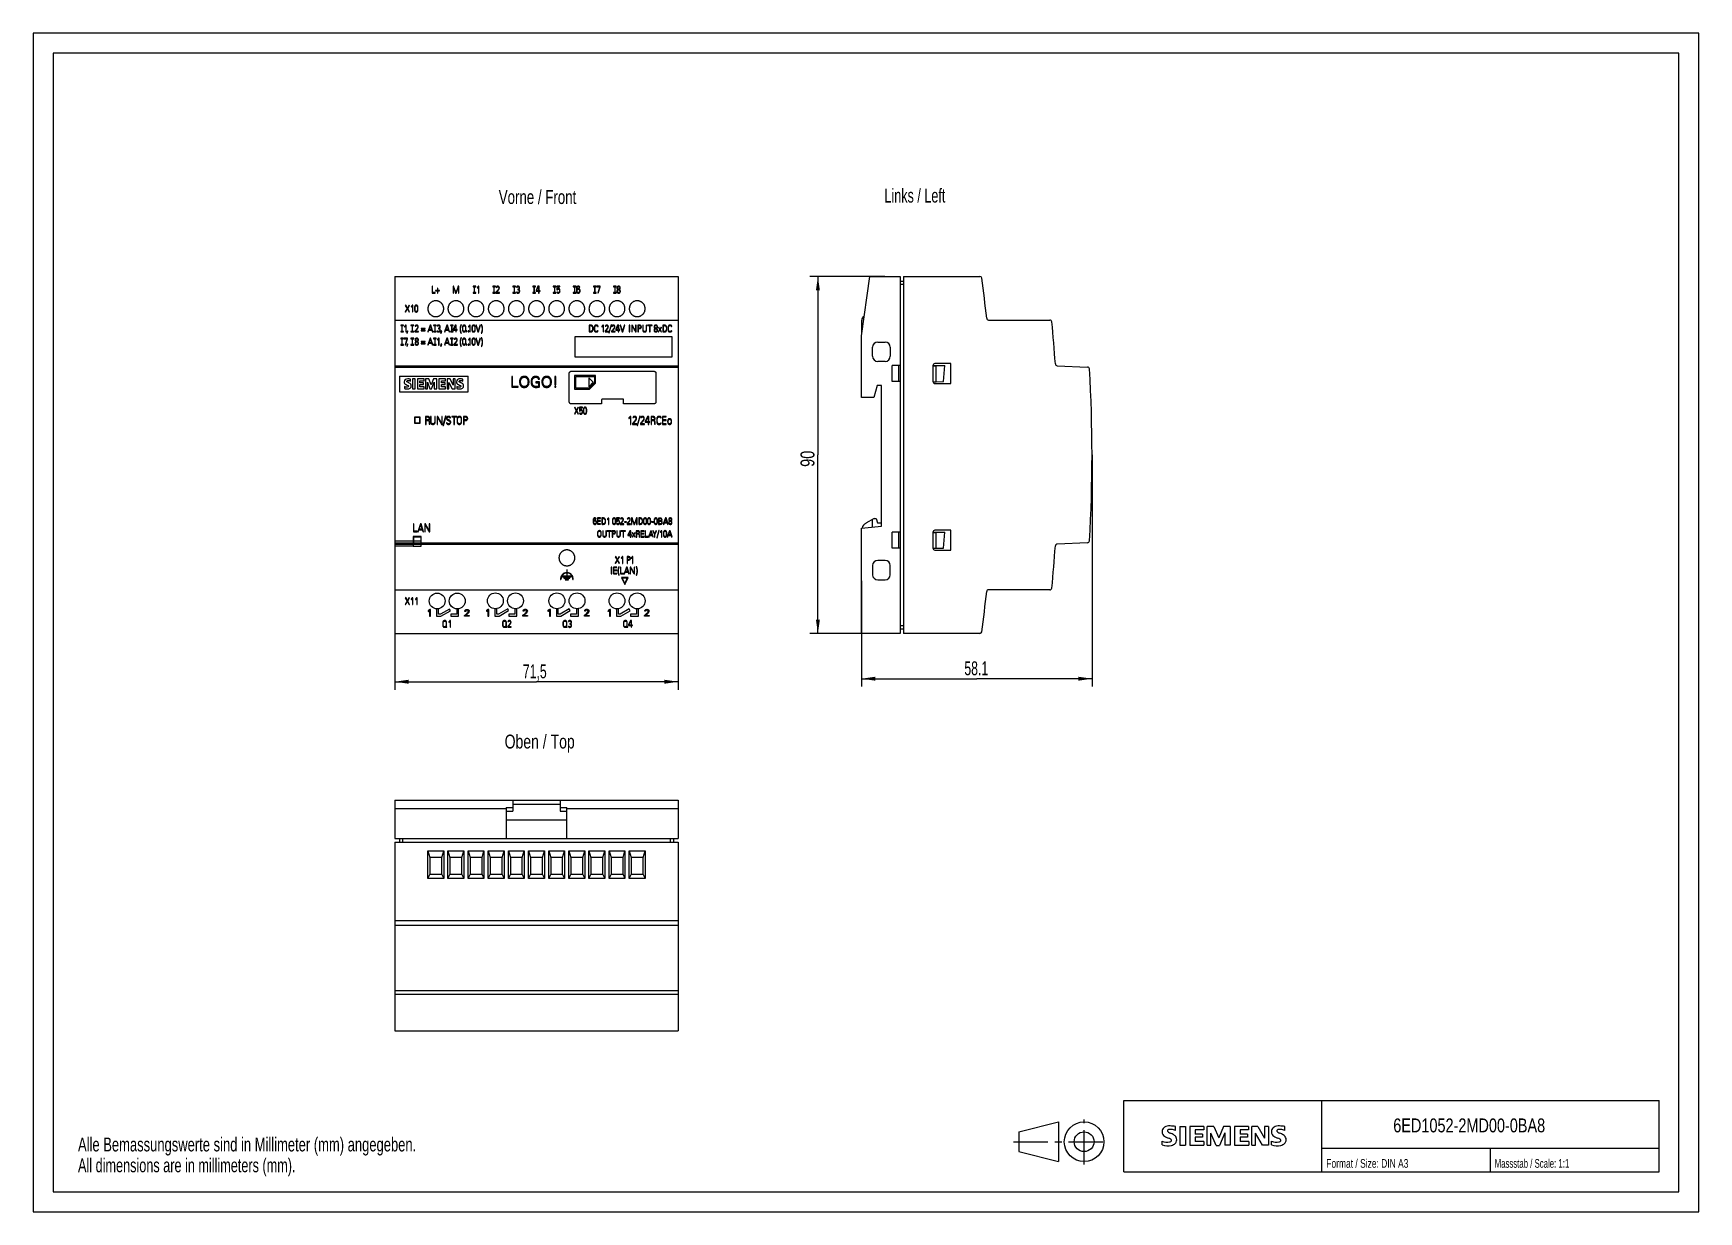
# Model space of a CAD drawing. Extents: x 0 to 420, y 0 to 297.
import ezdxf

# ---------------------------------------------------------------- set-up
doc = ezdxf.new("R2010")
doc.units = 0
doc.header["$LTSCALE"] = 23.1
doc.linetypes.add('CENTER', pattern=[0.6, 0.375, -0.075, 0.075, -0.075])
for name, color, linetype in [('10000_FRONT', 7, 'CONTINUOUS'), ('10100_DIM_FRONT', 7, 'CONTINUOUS'), ('10300_FRONT_GERMAN_ENGLISH', 7, 'CONTINUOUS'), ('10500_FRONT_LABELING', 7, 'CONTINUOUS'), ('11000_LEFT', 7, 'CONTINUOUS'), ('11100_DIM_LEFT', 7, 'CONTINUOUS'), ('11300_LEFT_GERMAN_ENGLISH', 7, 'CONTINUOUS'), ('13000_TOP', 7, 'CONTINUOUS'), ('13300_TOP_GERMAN_ENGLISH', 7, 'CONTINUOUS'), ('90000_FRAME', 7, 'CONTINUOUS'), ('91000_TIP', 7, 'CONTINUOUS')]:
    doc.layers.add(name, color=color, linetype=linetype)
doc.styles.get("Standard").update_dxf_attribs({"font": 'txt', "width": 0.8})
doc.dimstyles.new('DIMSTYLE_1', dxfattribs={"dimtxt": 3.5, "dimasz": 3.5, "dimexe": 0.18, "dimexo": 0.0625, "dimgap": 0.09, "dimtad": 1, "dimtxsty": 'STANDARD', "dimcen": 0.09, "dimazin": 3, "dimtp": 0.05, "dimtm": 0.05, "dimtfac": 1, "dimtofl": 0, "dimtmove": 0, "dimatfit": 3, "dimtolj": 1})
doc.dimstyles.new('DIMSTYLE_2', dxfattribs={"dimtxt": 3.5, "dimasz": 3.5, "dimexe": 0.18, "dimexo": 0.0625, "dimgap": 0.09, "dimtad": 1, "dimdec": 1, "dimtxsty": 'STANDARD', "dimcen": 0.09, "dimazin": 3, "dimtp": 0.1, "dimtm": 0.1, "dimtfac": 1, "dimtdec": 1, "dimtofl": 0, "dimtmove": 0, "dimatfit": 3, "dimtolj": 1})

msp = doc.modelspace()

# ---------------------------------------------------------------- texts
at = {"layer": '10300_FRONT_GERMAN_ENGLISH', "color": 7, "linetype": 'CONTINUOUS', "width": 0.716117}
msp.add_text('Vorne / Front', height=3.5, dxfattribs=at).set_placement((117.382, 253.989))
at = {"layer": '11300_LEFT_GERMAN_ENGLISH', "color": 7, "linetype": 'CONTINUOUS', "width": 0.678571}
msp.add_text('Links / Left', height=3.5, dxfattribs=at).set_placement((214.654, 254.352))
at = {"layer": '13300_TOP_GERMAN_ENGLISH', "linetype": 'CONTINUOUS', "width": 0.754762}
msp.add_text('Oben / Top', height=3.5, dxfattribs=at).set_placement((118.869, 116.741))
at = {"layer": '90000_FRAME', "color": 7, "linetype": 'CONTINUOUS'}
for s, height, width, p in [('6ED1052-2MD00-0BA8', 3.5, 0.779101, (342.974, 19.995)), ('Format / Size: DIN A3', 2.2, 0.723356, (326.092, 11.067)), ('Massstab / Scale: 1:1', 2.2, 0.668934, (368.545, 11.067))]:
    msp.add_text(s, height=height, dxfattribs=dict(at, width=width)).set_placement(p)
at = {"layer": '91000_TIP', "color": 7, "linetype": 'CONTINUOUS'}
for s, width, p in [('Alle Bemassungswerte sind in Millimeter (mm) angegeben.', 0.699134, (11.276, 15.19)), ('All dimensions are in millimeters (mm).', 0.68254, (11.276, 9.94))]:
    msp.add_text(s, height=3.5, dxfattribs=dict(at, width=width)).set_placement(p)

# ---------------------------------------------------------------- blocks, each defined once
blk = doc.blocks.new('*D0')
at = {"layer": '10100_DIM_FRONT', "linetype": 'CONTINUOUS'}
for p, q in [((91.150413, 151.226808), (91.150413, 131.566912)), ((162.650413, 151.226808), (162.650413, 131.566912)), ((91.150413, 133.566912), (126.900413, 133.566912)), ((162.650413, 133.566912), (126.900413, 133.566912))]:
    blk.add_line(p, q, dxfattribs=at)
for points in [[(94.650413, 134.066912), (91.150413, 133.566912), (94.650413, 133.066912)], [(159.150413, 133.066912), (162.650413, 133.566912), (159.150413, 134.066912)]]:
    blk.add_solid(points, dxfattribs=at)
at = {"layer": '10100_DIM_FRONT', "linetype": 'CONTINUOUS', "width": 0.660714}
blk.add_text('71,5', height=3.5, dxfattribs=at).set_placement((123.456597, 134.441912))
blk = doc.blocks.new('*D1')
at = {"layer": '11100_DIM_LEFT', "linetype": 'CONTINUOUS'}
for p, q in [((214.79, 235.74), (195.87, 235.74)), ((197.87, 235.74), (197.87, 190.74)), ((197.87, 145.74), (197.87, 190.74)), ((213.73, 145.74), (195.87, 145.74))]:
    blk.add_line(p, q, dxfattribs=at)
for points in [[(198.37, 232.24), (197.87, 235.74), (197.37, 232.24)], [(197.37, 149.24), (197.87, 145.74), (198.37, 149.24)]]:
    blk.add_solid(points, dxfattribs=at)
at = {"layer": '11100_DIM_LEFT', "linetype": 'CONTINUOUS', "width": 0.785714}
blk.add_text('90', height=3.5, rotation=90, dxfattribs=at).set_placement((196.99, 187.72))
blk = doc.blocks.new('*D2')
at = {"layer": '11100_DIM_LEFT', "linetype": 'CONTINUOUS'}
for p, q in [((267.01, 190.74), (267.01, 132.33)), ((208.88, 159.02), (208.88, 132.33)), ((208.88, 134.33), (237.94, 134.33)), ((267.01, 134.33), (237.94, 134.33))]:
    blk.add_line(p, q, dxfattribs=at)
for points in [[(212.38, 134.83), (208.88, 134.33), (212.38, 133.83)], [(263.51, 133.83), (267.01, 134.33), (263.51, 134.83)]]:
    blk.add_solid(points, dxfattribs=at)
at = {"layer": '11100_DIM_LEFT', "linetype": 'CONTINUOUS', "width": 0.660714}
blk.add_text('58.1', height=3.5, dxfattribs=at).set_placement((234.8, 135.21))

# ---------------------------------------------------------------- dimensions: what is measured, and where the dimension line sits
at = {"layer": '10100_DIM_FRONT', "linetype": 'CONTINUOUS'}
dim = msp.add_linear_dim(base=(162.65, 133.567), p1=(91.15, 151.227), p2=(162.65, 151.227), text='71,5', dimstyle='DIMSTYLE_1', dxfattribs=at)
dim.commit()
dim.dimension.update_dxf_attribs({"geometry": '*D0', "text_midpoint": (128.082, 136.192), "dimtype": 160})
at = {"layer": '11100_DIM_LEFT', "linetype": 'CONTINUOUS'}
dim = msp.add_linear_dim(base=(197.866, 235.74), p1=(213.732, 145.74), p2=(214.787, 235.74), angle=90, text='90', dimstyle='DIMSTYLE_1', dxfattribs=at)
dim.commit()
dim.dimension.update_dxf_attribs({"geometry": '*D1', "text_midpoint": (195.241, 190.471), "dimtype": 160})
dim = msp.add_linear_dim(base=(267.006, 134.332), p1=(208.883, 159.022), p2=(267.006, 190.74), dimstyle='DIMSTYLE_2', dxfattribs=at)
dim.commit()
dim.dimension.update_dxf_attribs({"geometry": '*D2', "text_midpoint": (239.426, 136.957), "dimtype": 160})

# ---------------------------------------------------------------- linework, layer by layer
at = {"layer": '10000_FRONT', "color": 7, "linetype": 'CONTINUOUS'}
for p, q in [((91.15, 235.74), (91.15, 145.74)), ((91.15, 235.74), (162.65, 235.74)), ((162.65, 235.74), (162.65, 145.74)), ((91.15, 224.74), (162.65, 224.74)), ((136.62, 215.36), (136.62, 220.62)), ((136.62, 220.62), (161.03, 220.62)), ((161.03, 220.62), (161.03, 215.36)), ((161.03, 215.36), (136.62, 215.36)), ((91.15, 213.221), (162.65, 213.221)), ((91.15, 212.888), (162.65, 212.888)), ((92.376, 210.595), (92.376, 206.61)), ((92.376, 210.595), (109.676, 210.595)), ((109.676, 206.61), (109.676, 210.595)), ((135.67, 211.834), (156.531, 211.834)), ((136.5, 210.79), (136.5, 207.29)), ((141.8, 210.79), (136.5, 210.79)), ((136.8, 207.59), (136.8, 210.49)), ((136.8, 210.49), (141.5, 210.49)), ((140.113, 210.139), (140.113, 207.939)), ((141.213, 209.039), (140.113, 210.139)), ((141.5, 210.49), (141.5, 208.965)), ((141.8, 208.84), (141.8, 210.79)), ((92.376, 206.61), (109.676, 206.61)), ((136.5, 207.29), (140.25, 207.29)), ((140.126, 207.59), (136.8, 207.59)), ((140.113, 207.939), (141.213, 209.039)), ((141.5, 208.965), (140.126, 207.59)), ((140.25, 207.29), (141.8, 208.84)), ((143.324, 203.616), (135.65, 203.616)), ((148.65, 204.816), (143.55, 204.816)), ((156.55, 203.616), (148.876, 203.616)), ((96.1, 200.248), (96.1, 198.747)), ((97.6, 200.248), (96.1, 200.248)), ((96.1, 198.747), (97.6, 198.747)), ((96.2, 200.148), (96.2, 198.847)), ((97.5, 200.148), (96.2, 200.148)), ((96.2, 198.847), (97.5, 198.847)), ((97.5, 198.847), (97.5, 200.148)), ((97.6, 198.747), (97.6, 200.248)), ((91.15, 169.062), (95.832, 169.062)), ((91.15, 168.593), (95.832, 168.593)), ((91.15, 168.26), (95.832, 168.26)), ((97.849, 170.184), (95.832, 170.166)), ((95.832, 170.166), (95.832, 167.712)), ((95.932, 170.067), (97.749, 170.083)), ((95.932, 168.232), (95.932, 170.067)), ((95.932, 169.062), (97.75, 169.062)), ((95.932, 168.593), (97.75, 168.593)), ((95.932, 168.232), (97.75, 168.232)), ((97.749, 170.083), (97.75, 168.232)), ((97.851, 167.712), (97.849, 170.184)), ((97.85, 168.593), (162.65, 168.593)), ((97.85, 168.26), (162.65, 168.26)), ((91.15, 167.794), (95.832, 167.794)), ((95.832, 167.712), (97.851, 167.712)), ((133.471, 160.14), (133.471, 160.04)), ((134.521, 160.14), (133.471, 160.14)), ((133.471, 160.04), (135.671, 160.04)), ((133.811, 159.74), (133.811, 159.64)), ((135.331, 159.74), (133.811, 159.74)), ((133.811, 159.64), (135.331, 159.64)), ((134.521, 161.74), (134.521, 161.06)), ((134.621, 161.74), (134.521, 161.74)), ((134.521, 160.96), (134.521, 160.14)), ((134.621, 161.06), (134.621, 161.74)), ((134.621, 160.14), (134.621, 160.96)), ((135.671, 160.14), (134.621, 160.14)), ((135.331, 159.64), (135.331, 159.74)), ((135.671, 160.04), (135.671, 160.14)), ((148.3, 159.84), (149.15, 158.098)), ((150, 159.84), (148.3, 159.84)), ((149.15, 158.371), (148.491, 159.722)), ((148.491, 159.722), (149.809, 159.722)), ((149.15, 158.098), (150, 159.84)), ((149.809, 159.722), (149.15, 158.371)), ((91.15, 156.74), (162.65, 156.74)), ((132.975, 159.34), (133.076, 159.34)), ((134.171, 159.34), (134.171, 159.24)), ((134.971, 159.34), (134.171, 159.34)), ((134.171, 159.24), (134.971, 159.24)), ((134.971, 159.24), (134.971, 159.34)), ((136.066, 159.34), (136.166, 159.34)), ((101.693, 151.924), (101.693, 150.071)), ((102.189, 151.924), (101.693, 151.924)), ((102.189, 150.572), (102.189, 151.924)), ((104.94, 151.889), (102.655, 150.572)), ((102.787, 150.071), (105.189, 151.456)), ((105.189, 151.456), (104.94, 151.889)), ((106.77, 151.931), (106.77, 150.571)), ((107.27, 151.931), (106.77, 151.931)), ((107.27, 150.071), (107.27, 151.931)), ((116.385, 151.968), (116.385, 150.114)), ((116.882, 151.968), (116.385, 151.968)), ((116.882, 150.615), (116.882, 151.968)), ((119.632, 151.933), (117.348, 150.615)), ((117.48, 150.114), (119.882, 151.5)), ((119.882, 151.5), (119.632, 151.933)), ((121.462, 151.974), (121.462, 150.614)), ((121.962, 151.974), (121.462, 151.974)), ((121.962, 150.114), (121.962, 151.974)), ((131.904, 151.968), (131.904, 150.114)), ((132.401, 151.968), (131.904, 151.968)), ((132.401, 150.615), (132.401, 151.968)), ((135.151, 151.933), (132.867, 150.615)), ((132.999, 150.114), (135.401, 151.5)), ((135.401, 151.5), (135.151, 151.933)), ((136.982, 151.974), (136.982, 150.614)), ((137.482, 151.974), (136.982, 151.974)), ((137.482, 150.114), (137.482, 151.974)), ((147.054, 151.946), (147.054, 150.093)), ((147.55, 151.946), (147.054, 151.946)), ((147.55, 150.594), (147.55, 151.946)), ((150.301, 151.911), (148.016, 150.594)), ((148.149, 150.093), (150.551, 151.478)), ((150.551, 151.478), (150.301, 151.911)), ((152.131, 151.953), (152.131, 150.593)), ((152.631, 151.953), (152.131, 151.953)), ((152.631, 150.093), (152.631, 151.953)), ((101.693, 150.071), (102.787, 150.071)), ((102.655, 150.572), (102.189, 150.572)), ((105.27, 150.571), (105.27, 150.071)), ((106.77, 150.571), (105.27, 150.571)), ((105.27, 150.071), (107.27, 150.071)), ((116.385, 150.114), (117.48, 150.114)), ((117.348, 150.615), (116.882, 150.615)), ((119.963, 150.614), (119.963, 150.114)), ((121.462, 150.614), (119.963, 150.614)), ((119.963, 150.114), (121.962, 150.114)), ((131.904, 150.114), (132.999, 150.114)), ((132.867, 150.615), (132.401, 150.615)), ((135.482, 150.614), (135.482, 150.114)), ((136.982, 150.614), (135.482, 150.614)), ((135.482, 150.114), (137.482, 150.114)), ((147.054, 150.093), (148.149, 150.093)), ((148.016, 150.594), (147.55, 150.594)), ((150.632, 150.593), (150.632, 150.093)), ((152.131, 150.593), (150.632, 150.593)), ((150.632, 150.093), (152.631, 150.093)), ((91.15, 145.74), (162.65, 145.74))]:
    msp.add_line(p, q, dxfattribs=at)
for centre in [(101.836, 153.922), (106.916, 153.922), (116.529, 153.966), (121.609, 153.966), (132.048, 153.966), (137.128, 153.966), (147.198, 153.944), (152.278, 153.944)]:
    msp.add_circle(centre, 2, dxfattribs=at)
for radius, start, end in [(1.6, 91.79079, 184.30122), (1.5, 91.91021, 184.58857), (1.6, 355.69878, 88.20922), (1.5, 355.41143, 88.08979)]:
    msp.add_arc((134.571, 159.46), radius, start, end, dxfattribs=at)
for points, knots in [([(103.5, 227.59), (103.5, 227.656), (103.497, 227.722), (103.484, 227.851), (103.475, 227.915), (103.45, 228.043), (103.434, 228.106), (103.406, 228.2), (103.395, 228.231), (103.373, 228.293), (103.361, 228.324), (103.324, 228.414), (103.268, 228.532), (103.202, 228.644), (103.148, 228.725), (103.129, 228.752), (103.09, 228.805), (103.07, 228.831), (103.007, 228.907), (102.963, 228.956), (102.825, 229.094), (102.725, 229.177), (102.602, 229.26), (102.588, 229.269), (102.56, 229.287), (102.546, 229.295), (102.504, 229.321), (102.475, 229.337), (102.388, 229.384), (102.329, 229.412), (102.209, 229.462), (102.147, 229.484), (102.053, 229.513), (102.022, 229.522), (101.958, 229.538), (101.925, 229.545), (101.828, 229.564), (101.698, 229.584), (101.568, 229.59), (101.437, 229.59), (101.371, 229.587), (101.273, 229.578), (101.24, 229.574), (101.175, 229.564), (101.012, 229.536), (100.856, 229.488), (100.705, 229.426), (100.675, 229.412), (100.63, 229.391), (100.615, 229.384), (100.585, 229.369), (100.512, 229.331), (100.442, 229.289), (100.279, 229.18), (100.178, 229.097), (100.062, 228.98), (100.039, 228.956), (99.995, 228.908), (99.974, 228.883), (99.912, 228.807), (99.873, 228.755), (99.801, 228.647), (99.767, 228.591), (99.721, 228.504), (99.706, 228.475), (99.678, 228.415), (99.665, 228.385), (99.627, 228.294), (99.584, 228.172), (99.552, 228.046), (99.533, 227.95), (99.527, 227.918), (99.517, 227.853), (99.513, 227.82), (99.504, 227.722), (99.5, 227.656), (99.5, 227.59)], [0, 0, 0, 0, 0.03125, 0.03125, 0.0625, 0.0625, 0.09375, 0.09375, 0.109375, 0.109375, 0.125, 0.125, 0.15625, 0.1875, 0.1875, 0.203125, 0.203125, 0.21875, 0.21875, 0.25, 0.25, 0.3125, 0.3125, 0.3203125, 0.3203125, 0.328125, 0.328125, 0.34375, 0.34375, 0.375, 0.375, 0.40625, 0.40625, 0.421875, 0.421875, 0.4375, 0.4375, 0.46875, 0.5, 0.5, 0.53125, 0.53125, 0.546875, 0.546875, 0.5625, 0.625, 0.625, 0.640625, 0.640625, 0.6484375, 0.6484375, 0.65625, 0.6875, 0.6875, 0.75, 0.75, 0.765625, 0.765625, 0.78125, 0.78125, 0.8125, 0.8125, 0.84375, 0.84375, 0.859375, 0.859375, 0.875, 0.875, 0.90625, 0.9375, 0.9375, 0.953125, 0.953125, 0.96875, 0.96875, 1, 1, 1, 1]), ([(99.5, 227.59), (99.5, 227.525), (99.504, 227.459), (99.516, 227.33), (99.526, 227.266), (99.551, 227.138), (99.567, 227.075), (99.595, 226.981), (99.605, 226.95), (99.628, 226.888), (99.639, 226.857), (99.677, 226.767), (99.732, 226.649), (99.799, 226.537), (99.853, 226.456), (99.872, 226.429), (99.911, 226.376), (99.931, 226.35), (99.994, 226.273), (100.038, 226.225), (100.176, 226.086), (100.276, 226.003), (100.399, 225.921), (100.413, 225.912), (100.441, 225.894), (100.455, 225.885), (100.497, 225.86), (100.526, 225.844), (100.613, 225.797), (100.672, 225.769), (100.792, 225.719), (100.854, 225.697), (100.948, 225.668), (100.979, 225.659), (101.043, 225.643), (101.076, 225.636), (101.173, 225.616), (101.303, 225.597), (101.433, 225.59), (101.564, 225.59), (101.629, 225.593), (101.728, 225.603), (101.761, 225.607), (101.826, 225.617), (101.859, 225.622), (101.955, 225.642), (102.019, 225.658), (102.144, 225.695), (102.205, 225.718), (102.296, 225.755), (102.326, 225.769), (102.371, 225.79), (102.386, 225.797), (102.415, 225.812), (102.488, 225.85), (102.559, 225.892), (102.721, 226.001), (102.822, 226.084), (102.939, 226.2), (102.962, 226.224), (103.006, 226.273), (103.027, 226.298), (103.089, 226.374), (103.128, 226.426), (103.2, 226.534), (103.234, 226.59), (103.28, 226.677), (103.295, 226.706), (103.323, 226.766), (103.336, 226.796), (103.374, 226.887), (103.417, 227.009), (103.449, 227.135), (103.468, 227.231), (103.474, 227.263), (103.483, 227.328), (103.487, 227.361), (103.497, 227.459), (103.5, 227.525), (103.5, 227.59)], [0, 0, 0, 0, 0.03125, 0.03125, 0.0625, 0.0625, 0.09375, 0.09375, 0.109375, 0.109375, 0.125, 0.125, 0.15625, 0.1875, 0.1875, 0.203125, 0.203125, 0.21875, 0.21875, 0.25, 0.25, 0.3125, 0.3125, 0.3203125, 0.3203125, 0.328125, 0.328125, 0.34375, 0.34375, 0.375, 0.375, 0.40625, 0.40625, 0.421875, 0.421875, 0.4375, 0.4375, 0.46875, 0.5, 0.5, 0.53125, 0.53125, 0.546875, 0.546875, 0.5625, 0.5625, 0.59375, 0.59375, 0.625, 0.625, 0.640625, 0.640625, 0.6484375, 0.6484375, 0.65625, 0.6875, 0.6875, 0.75, 0.75, 0.765625, 0.765625, 0.78125, 0.78125, 0.8125, 0.8125, 0.84375, 0.84375, 0.859375, 0.859375, 0.875, 0.875, 0.90625, 0.9375, 0.9375, 0.953125, 0.953125, 0.96875, 0.96875, 1, 1, 1, 1]), ([(108.58, 227.59), (108.58, 227.656), (108.577, 227.722), (108.564, 227.851), (108.555, 227.915), (108.53, 228.043), (108.514, 228.106), (108.486, 228.2), (108.475, 228.231), (108.453, 228.293), (108.441, 228.324), (108.404, 228.414), (108.348, 228.532), (108.282, 228.644), (108.228, 228.725), (108.209, 228.752), (108.17, 228.805), (108.15, 228.831), (108.087, 228.907), (108.043, 228.956), (107.905, 229.094), (107.805, 229.177), (107.682, 229.26), (107.668, 229.269), (107.64, 229.287), (107.626, 229.295), (107.584, 229.321), (107.555, 229.337), (107.468, 229.384), (107.409, 229.412), (107.289, 229.462), (107.227, 229.484), (107.133, 229.513), (107.102, 229.522), (107.038, 229.538), (107.005, 229.545), (106.908, 229.564), (106.778, 229.584), (106.648, 229.59), (106.517, 229.59), (106.451, 229.587), (106.353, 229.578), (106.32, 229.574), (106.255, 229.564), (106.092, 229.536), (105.936, 229.488), (105.785, 229.426), (105.755, 229.412), (105.71, 229.391), (105.695, 229.384), (105.665, 229.369), (105.592, 229.331), (105.522, 229.289), (105.359, 229.18), (105.258, 229.097), (105.142, 228.98), (105.119, 228.956), (105.075, 228.908), (105.054, 228.883), (104.992, 228.807), (104.953, 228.755), (104.881, 228.647), (104.847, 228.591), (104.801, 228.504), (104.786, 228.475), (104.758, 228.415), (104.745, 228.385), (104.707, 228.294), (104.664, 228.172), (104.632, 228.046), (104.613, 227.95), (104.607, 227.918), (104.597, 227.853), (104.593, 227.82), (104.584, 227.722), (104.58, 227.656), (104.58, 227.59)], [0, 0, 0, 0, 0.03125, 0.03125, 0.0625, 0.0625, 0.09375, 0.09375, 0.109375, 0.109375, 0.125, 0.125, 0.15625, 0.1875, 0.1875, 0.203125, 0.203125, 0.21875, 0.21875, 0.25, 0.25, 0.3125, 0.3125, 0.3203125, 0.3203125, 0.328125, 0.328125, 0.34375, 0.34375, 0.375, 0.375, 0.40625, 0.40625, 0.421875, 0.421875, 0.4375, 0.4375, 0.46875, 0.5, 0.5, 0.53125, 0.53125, 0.546875, 0.546875, 0.5625, 0.625, 0.625, 0.640625, 0.640625, 0.6484375, 0.6484375, 0.65625, 0.6875, 0.6875, 0.75, 0.75, 0.765625, 0.765625, 0.78125, 0.78125, 0.8125, 0.8125, 0.84375, 0.84375, 0.859375, 0.859375, 0.875, 0.875, 0.90625, 0.9375, 0.9375, 0.953125, 0.953125, 0.96875, 0.96875, 1, 1, 1, 1]), ([(104.58, 227.59), (104.58, 227.525), (104.584, 227.459), (104.596, 227.33), (104.606, 227.266), (104.631, 227.138), (104.647, 227.075), (104.675, 226.981), (104.685, 226.95), (104.708, 226.888), (104.719, 226.857), (104.757, 226.767), (104.812, 226.649), (104.879, 226.537), (104.933, 226.456), (104.952, 226.429), (104.991, 226.376), (105.011, 226.35), (105.074, 226.273), (105.118, 226.225), (105.256, 226.086), (105.356, 226.003), (105.479, 225.921), (105.493, 225.912), (105.521, 225.894), (105.535, 225.885), (105.577, 225.86), (105.606, 225.844), (105.693, 225.797), (105.752, 225.769), (105.872, 225.719), (105.934, 225.697), (106.028, 225.668), (106.059, 225.659), (106.123, 225.643), (106.156, 225.636), (106.253, 225.616), (106.383, 225.597), (106.513, 225.59), (106.644, 225.59), (106.709, 225.593), (106.808, 225.603), (106.841, 225.607), (106.906, 225.617), (106.939, 225.622), (107.035, 225.642), (107.099, 225.658), (107.224, 225.695), (107.285, 225.718), (107.376, 225.755), (107.406, 225.769), (107.451, 225.79), (107.466, 225.797), (107.495, 225.812), (107.568, 225.85), (107.639, 225.892), (107.801, 226.001), (107.902, 226.084), (108.019, 226.2), (108.042, 226.224), (108.086, 226.273), (108.107, 226.298), (108.169, 226.374), (108.208, 226.426), (108.28, 226.534), (108.314, 226.59), (108.36, 226.677), (108.375, 226.706), (108.403, 226.766), (108.416, 226.796), (108.454, 226.887), (108.497, 227.009), (108.529, 227.135), (108.548, 227.231), (108.554, 227.263), (108.563, 227.328), (108.567, 227.361), (108.577, 227.459), (108.58, 227.525), (108.58, 227.59)], [0, 0, 0, 0, 0.03125, 0.03125, 0.0625, 0.0625, 0.09375, 0.09375, 0.109375, 0.109375, 0.125, 0.125, 0.15625, 0.1875, 0.1875, 0.203125, 0.203125, 0.21875, 0.21875, 0.25, 0.25, 0.3125, 0.3125, 0.3203125, 0.3203125, 0.328125, 0.328125, 0.34375, 0.34375, 0.375, 0.375, 0.40625, 0.40625, 0.421875, 0.421875, 0.4375, 0.4375, 0.46875, 0.5, 0.5, 0.53125, 0.53125, 0.546875, 0.546875, 0.5625, 0.5625, 0.59375, 0.59375, 0.625, 0.625, 0.640625, 0.640625, 0.6484375, 0.6484375, 0.65625, 0.6875, 0.6875, 0.75, 0.75, 0.765625, 0.765625, 0.78125, 0.78125, 0.8125, 0.8125, 0.84375, 0.84375, 0.859375, 0.859375, 0.875, 0.875, 0.90625, 0.9375, 0.9375, 0.953125, 0.953125, 0.96875, 0.96875, 1, 1, 1, 1]), ([(113.66, 227.59), (113.66, 227.656), (113.657, 227.722), (113.644, 227.851), (113.635, 227.915), (113.61, 228.043), (113.594, 228.106), (113.566, 228.2), (113.555, 228.231), (113.533, 228.293), (113.521, 228.324), (113.484, 228.414), (113.428, 228.532), (113.362, 228.644), (113.308, 228.725), (113.289, 228.752), (113.25, 228.805), (113.23, 228.831), (113.167, 228.907), (113.123, 228.956), (112.985, 229.094), (112.885, 229.177), (112.762, 229.26), (112.748, 229.269), (112.72, 229.287), (112.706, 229.295), (112.664, 229.321), (112.635, 229.337), (112.548, 229.384), (112.489, 229.412), (112.369, 229.462), (112.307, 229.484), (112.213, 229.513), (112.182, 229.522), (112.118, 229.538), (112.085, 229.545), (111.988, 229.564), (111.858, 229.584), (111.728, 229.59), (111.597, 229.59), (111.531, 229.587), (111.433, 229.578), (111.4, 229.574), (111.335, 229.564), (111.172, 229.536), (111.016, 229.488), (110.865, 229.426), (110.835, 229.412), (110.79, 229.391), (110.775, 229.384), (110.745, 229.369), (110.672, 229.331), (110.602, 229.289), (110.439, 229.18), (110.338, 229.097), (110.222, 228.98), (110.199, 228.956), (110.155, 228.908), (110.134, 228.883), (110.072, 228.807), (110.033, 228.755), (109.961, 228.647), (109.927, 228.591), (109.881, 228.504), (109.866, 228.475), (109.838, 228.415), (109.825, 228.385), (109.787, 228.294), (109.744, 228.172), (109.712, 228.046), (109.693, 227.95), (109.687, 227.918), (109.677, 227.853), (109.673, 227.82), (109.664, 227.722), (109.66, 227.656), (109.66, 227.59)], [0, 0, 0, 0, 0.03125, 0.03125, 0.0625, 0.0625, 0.09375, 0.09375, 0.109375, 0.109375, 0.125, 0.125, 0.15625, 0.1875, 0.1875, 0.203125, 0.203125, 0.21875, 0.21875, 0.25, 0.25, 0.3125, 0.3125, 0.3203125, 0.3203125, 0.328125, 0.328125, 0.34375, 0.34375, 0.375, 0.375, 0.40625, 0.40625, 0.421875, 0.421875, 0.4375, 0.4375, 0.46875, 0.5, 0.5, 0.53125, 0.53125, 0.546875, 0.546875, 0.5625, 0.625, 0.625, 0.640625, 0.640625, 0.6484375, 0.6484375, 0.65625, 0.6875, 0.6875, 0.75, 0.75, 0.765625, 0.765625, 0.78125, 0.78125, 0.8125, 0.8125, 0.84375, 0.84375, 0.859375, 0.859375, 0.875, 0.875, 0.90625, 0.9375, 0.9375, 0.953125, 0.953125, 0.96875, 0.96875, 1, 1, 1, 1]), ([(109.66, 227.59), (109.66, 227.525), (109.664, 227.459), (109.676, 227.33), (109.686, 227.266), (109.711, 227.138), (109.727, 227.075), (109.755, 226.981), (109.765, 226.95), (109.788, 226.888), (109.799, 226.857), (109.837, 226.767), (109.892, 226.649), (109.959, 226.537), (110.013, 226.456), (110.032, 226.429), (110.071, 226.376), (110.091, 226.35), (110.154, 226.273), (110.198, 226.225), (110.336, 226.086), (110.436, 226.003), (110.559, 225.921), (110.573, 225.912), (110.601, 225.894), (110.615, 225.885), (110.657, 225.86), (110.686, 225.844), (110.773, 225.797), (110.832, 225.769), (110.952, 225.719), (111.014, 225.697), (111.108, 225.668), (111.139, 225.659), (111.203, 225.643), (111.236, 225.636), (111.333, 225.616), (111.463, 225.597), (111.593, 225.59), (111.724, 225.59), (111.789, 225.593), (111.888, 225.603), (111.921, 225.607), (111.986, 225.617), (112.019, 225.622), (112.115, 225.642), (112.179, 225.658), (112.304, 225.695), (112.365, 225.718), (112.456, 225.755), (112.486, 225.769), (112.531, 225.79), (112.546, 225.797), (112.575, 225.812), (112.648, 225.85), (112.719, 225.892), (112.881, 226.001), (112.982, 226.084), (113.099, 226.2), (113.122, 226.224), (113.166, 226.273), (113.187, 226.298), (113.249, 226.374), (113.288, 226.426), (113.36, 226.534), (113.394, 226.59), (113.44, 226.677), (113.455, 226.706), (113.483, 226.766), (113.496, 226.796), (113.534, 226.887), (113.577, 227.009), (113.609, 227.135), (113.628, 227.231), (113.634, 227.263), (113.643, 227.328), (113.647, 227.361), (113.657, 227.459), (113.66, 227.525), (113.66, 227.59)], [0, 0, 0, 0, 0.03125, 0.03125, 0.0625, 0.0625, 0.09375, 0.09375, 0.109375, 0.109375, 0.125, 0.125, 0.15625, 0.1875, 0.1875, 0.203125, 0.203125, 0.21875, 0.21875, 0.25, 0.25, 0.3125, 0.3125, 0.3203125, 0.3203125, 0.328125, 0.328125, 0.34375, 0.34375, 0.375, 0.375, 0.40625, 0.40625, 0.421875, 0.421875, 0.4375, 0.4375, 0.46875, 0.5, 0.5, 0.53125, 0.53125, 0.546875, 0.546875, 0.5625, 0.5625, 0.59375, 0.59375, 0.625, 0.625, 0.640625, 0.640625, 0.6484375, 0.6484375, 0.65625, 0.6875, 0.6875, 0.75, 0.75, 0.765625, 0.765625, 0.78125, 0.78125, 0.8125, 0.8125, 0.84375, 0.84375, 0.859375, 0.859375, 0.875, 0.875, 0.90625, 0.9375, 0.9375, 0.953125, 0.953125, 0.96875, 0.96875, 1, 1, 1, 1]), ([(118.74, 227.59), (118.74, 227.656), (118.737, 227.722), (118.724, 227.851), (118.715, 227.915), (118.69, 228.043), (118.674, 228.106), (118.646, 228.2), (118.635, 228.231), (118.613, 228.293), (118.601, 228.324), (118.564, 228.414), (118.508, 228.532), (118.442, 228.644), (118.388, 228.725), (118.369, 228.752), (118.33, 228.805), (118.31, 228.831), (118.247, 228.907), (118.203, 228.956), (118.065, 229.094), (117.965, 229.177), (117.842, 229.26), (117.828, 229.269), (117.8, 229.287), (117.786, 229.295), (117.744, 229.321), (117.715, 229.337), (117.628, 229.384), (117.569, 229.412), (117.449, 229.462), (117.387, 229.484), (117.293, 229.513), (117.262, 229.522), (117.198, 229.538), (117.165, 229.545), (117.068, 229.564), (116.938, 229.584), (116.808, 229.59), (116.677, 229.59), (116.611, 229.587), (116.513, 229.578), (116.48, 229.574), (116.415, 229.564), (116.252, 229.536), (116.096, 229.488), (115.945, 229.426), (115.915, 229.412), (115.87, 229.391), (115.855, 229.384), (115.825, 229.369), (115.752, 229.331), (115.682, 229.289), (115.519, 229.18), (115.418, 229.097), (115.302, 228.98), (115.279, 228.956), (115.235, 228.908), (115.214, 228.883), (115.152, 228.807), (115.113, 228.755), (115.041, 228.647), (115.007, 228.591), (114.961, 228.504), (114.946, 228.475), (114.918, 228.415), (114.905, 228.385), (114.867, 228.294), (114.824, 228.172), (114.792, 228.046), (114.773, 227.95), (114.767, 227.918), (114.757, 227.853), (114.753, 227.82), (114.744, 227.722), (114.74, 227.656), (114.74, 227.59)], [0, 0, 0, 0, 0.03125, 0.03125, 0.0625, 0.0625, 0.09375, 0.09375, 0.109375, 0.109375, 0.125, 0.125, 0.15625, 0.1875, 0.1875, 0.203125, 0.203125, 0.21875, 0.21875, 0.25, 0.25, 0.3125, 0.3125, 0.3203125, 0.3203125, 0.328125, 0.328125, 0.34375, 0.34375, 0.375, 0.375, 0.40625, 0.40625, 0.421875, 0.421875, 0.4375, 0.4375, 0.46875, 0.5, 0.5, 0.53125, 0.53125, 0.546875, 0.546875, 0.5625, 0.625, 0.625, 0.640625, 0.640625, 0.6484375, 0.6484375, 0.65625, 0.6875, 0.6875, 0.75, 0.75, 0.765625, 0.765625, 0.78125, 0.78125, 0.8125, 0.8125, 0.84375, 0.84375, 0.859375, 0.859375, 0.875, 0.875, 0.90625, 0.9375, 0.9375, 0.953125, 0.953125, 0.96875, 0.96875, 1, 1, 1, 1]), ([(114.74, 227.59), (114.74, 227.525), (114.744, 227.459), (114.756, 227.33), (114.766, 227.266), (114.791, 227.138), (114.807, 227.075), (114.835, 226.981), (114.845, 226.95), (114.868, 226.888), (114.879, 226.857), (114.917, 226.767), (114.972, 226.649), (115.039, 226.537), (115.093, 226.456), (115.112, 226.429), (115.151, 226.376), (115.171, 226.35), (115.234, 226.273), (115.278, 226.225), (115.416, 226.086), (115.516, 226.003), (115.639, 225.921), (115.653, 225.912), (115.681, 225.894), (115.695, 225.885), (115.737, 225.86), (115.766, 225.844), (115.853, 225.797), (115.912, 225.769), (116.032, 225.719), (116.094, 225.697), (116.188, 225.668), (116.219, 225.659), (116.283, 225.643), (116.316, 225.636), (116.413, 225.616), (116.543, 225.597), (116.673, 225.59), (116.804, 225.59), (116.869, 225.593), (116.968, 225.603), (117.001, 225.607), (117.066, 225.617), (117.099, 225.622), (117.195, 225.642), (117.259, 225.658), (117.384, 225.695), (117.445, 225.718), (117.536, 225.755), (117.566, 225.769), (117.611, 225.79), (117.626, 225.797), (117.655, 225.812), (117.728, 225.85), (117.799, 225.892), (117.961, 226.001), (118.062, 226.084), (118.179, 226.2), (118.202, 226.224), (118.246, 226.273), (118.267, 226.298), (118.329, 226.374), (118.368, 226.426), (118.44, 226.534), (118.474, 226.59), (118.52, 226.677), (118.535, 226.706), (118.563, 226.766), (118.576, 226.796), (118.614, 226.887), (118.657, 227.009), (118.689, 227.135), (118.708, 227.231), (118.714, 227.263), (118.723, 227.328), (118.727, 227.361), (118.737, 227.459), (118.74, 227.525), (118.74, 227.59)], [0, 0, 0, 0, 0.03125, 0.03125, 0.0625, 0.0625, 0.09375, 0.09375, 0.109375, 0.109375, 0.125, 0.125, 0.15625, 0.1875, 0.1875, 0.203125, 0.203125, 0.21875, 0.21875, 0.25, 0.25, 0.3125, 0.3125, 0.3203125, 0.3203125, 0.328125, 0.328125, 0.34375, 0.34375, 0.375, 0.375, 0.40625, 0.40625, 0.421875, 0.421875, 0.4375, 0.4375, 0.46875, 0.5, 0.5, 0.53125, 0.53125, 0.546875, 0.546875, 0.5625, 0.5625, 0.59375, 0.59375, 0.625, 0.625, 0.640625, 0.640625, 0.6484375, 0.6484375, 0.65625, 0.6875, 0.6875, 0.75, 0.75, 0.765625, 0.765625, 0.78125, 0.78125, 0.8125, 0.8125, 0.84375, 0.84375, 0.859375, 0.859375, 0.875, 0.875, 0.90625, 0.9375, 0.9375, 0.953125, 0.953125, 0.96875, 0.96875, 1, 1, 1, 1]), ([(123.82, 227.59), (123.82, 227.656), (123.817, 227.722), (123.804, 227.851), (123.795, 227.915), (123.77, 228.043), (123.754, 228.106), (123.726, 228.2), (123.715, 228.231), (123.693, 228.293), (123.681, 228.324), (123.644, 228.414), (123.588, 228.532), (123.522, 228.644), (123.468, 228.725), (123.449, 228.752), (123.41, 228.805), (123.39, 228.831), (123.327, 228.907), (123.283, 228.956), (123.145, 229.094), (123.045, 229.177), (122.922, 229.26), (122.908, 229.269), (122.88, 229.287), (122.866, 229.295), (122.824, 229.321), (122.795, 229.337), (122.708, 229.384), (122.649, 229.412), (122.529, 229.462), (122.467, 229.484), (122.373, 229.513), (122.342, 229.522), (122.278, 229.538), (122.245, 229.545), (122.148, 229.564), (122.018, 229.584), (121.888, 229.59), (121.757, 229.59), (121.691, 229.587), (121.593, 229.578), (121.56, 229.574), (121.495, 229.564), (121.332, 229.536), (121.176, 229.488), (121.025, 229.426), (120.995, 229.412), (120.95, 229.391), (120.935, 229.384), (120.905, 229.369), (120.832, 229.331), (120.762, 229.289), (120.599, 229.18), (120.498, 229.097), (120.382, 228.98), (120.359, 228.956), (120.315, 228.908), (120.294, 228.883), (120.232, 228.807), (120.193, 228.755), (120.121, 228.647), (120.087, 228.591), (120.041, 228.504), (120.026, 228.475), (119.998, 228.415), (119.985, 228.385), (119.947, 228.294), (119.904, 228.172), (119.872, 228.046), (119.853, 227.95), (119.847, 227.918), (119.837, 227.853), (119.833, 227.82), (119.824, 227.722), (119.82, 227.656), (119.82, 227.59)], [0, 0, 0, 0, 0.03125, 0.03125, 0.0625, 0.0625, 0.09375, 0.09375, 0.109375, 0.109375, 0.125, 0.125, 0.15625, 0.1875, 0.1875, 0.203125, 0.203125, 0.21875, 0.21875, 0.25, 0.25, 0.3125, 0.3125, 0.3203125, 0.3203125, 0.328125, 0.328125, 0.34375, 0.34375, 0.375, 0.375, 0.40625, 0.40625, 0.421875, 0.421875, 0.4375, 0.4375, 0.46875, 0.5, 0.5, 0.53125, 0.53125, 0.546875, 0.546875, 0.5625, 0.625, 0.625, 0.640625, 0.640625, 0.6484375, 0.6484375, 0.65625, 0.6875, 0.6875, 0.75, 0.75, 0.765625, 0.765625, 0.78125, 0.78125, 0.8125, 0.8125, 0.84375, 0.84375, 0.859375, 0.859375, 0.875, 0.875, 0.90625, 0.9375, 0.9375, 0.953125, 0.953125, 0.96875, 0.96875, 1, 1, 1, 1]), ([(119.82, 227.59), (119.82, 227.525), (119.824, 227.459), (119.836, 227.33), (119.846, 227.266), (119.871, 227.138), (119.887, 227.075), (119.915, 226.981), (119.925, 226.95), (119.948, 226.888), (119.959, 226.857), (119.997, 226.767), (120.052, 226.649), (120.119, 226.537), (120.173, 226.456), (120.192, 226.429), (120.231, 226.376), (120.251, 226.35), (120.314, 226.273), (120.358, 226.225), (120.496, 226.086), (120.596, 226.003), (120.719, 225.921), (120.733, 225.912), (120.761, 225.894), (120.775, 225.885), (120.817, 225.86), (120.846, 225.844), (120.933, 225.797), (120.992, 225.769), (121.112, 225.719), (121.174, 225.697), (121.268, 225.668), (121.299, 225.659), (121.363, 225.643), (121.396, 225.636), (121.493, 225.616), (121.623, 225.597), (121.753, 225.59), (121.884, 225.59), (121.949, 225.593), (122.048, 225.603), (122.081, 225.607), (122.146, 225.617), (122.179, 225.622), (122.275, 225.642), (122.339, 225.658), (122.464, 225.695), (122.525, 225.718), (122.616, 225.755), (122.646, 225.769), (122.691, 225.79), (122.706, 225.797), (122.735, 225.812), (122.808, 225.85), (122.879, 225.892), (123.041, 226.001), (123.142, 226.084), (123.259, 226.2), (123.282, 226.224), (123.326, 226.273), (123.347, 226.298), (123.409, 226.374), (123.448, 226.426), (123.52, 226.534), (123.554, 226.59), (123.6, 226.677), (123.615, 226.706), (123.643, 226.766), (123.656, 226.796), (123.694, 226.887), (123.737, 227.009), (123.769, 227.135), (123.788, 227.231), (123.794, 227.263), (123.803, 227.328), (123.807, 227.361), (123.817, 227.459), (123.82, 227.525), (123.82, 227.59)], [0, 0, 0, 0, 0.03125, 0.03125, 0.0625, 0.0625, 0.09375, 0.09375, 0.109375, 0.109375, 0.125, 0.125, 0.15625, 0.1875, 0.1875, 0.203125, 0.203125, 0.21875, 0.21875, 0.25, 0.25, 0.3125, 0.3125, 0.3203125, 0.3203125, 0.328125, 0.328125, 0.34375, 0.34375, 0.375, 0.375, 0.40625, 0.40625, 0.421875, 0.421875, 0.4375, 0.4375, 0.46875, 0.5, 0.5, 0.53125, 0.53125, 0.546875, 0.546875, 0.5625, 0.5625, 0.59375, 0.59375, 0.625, 0.625, 0.640625, 0.640625, 0.6484375, 0.6484375, 0.65625, 0.6875, 0.6875, 0.75, 0.75, 0.765625, 0.765625, 0.78125, 0.78125, 0.8125, 0.8125, 0.84375, 0.84375, 0.859375, 0.859375, 0.875, 0.875, 0.90625, 0.9375, 0.9375, 0.953125, 0.953125, 0.96875, 0.96875, 1, 1, 1, 1]), ([(128.9, 227.59), (128.9, 227.656), (128.897, 227.722), (128.884, 227.851), (128.875, 227.915), (128.85, 228.043), (128.834, 228.106), (128.806, 228.2), (128.795, 228.231), (128.773, 228.293), (128.761, 228.324), (128.724, 228.414), (128.668, 228.532), (128.602, 228.644), (128.548, 228.725), (128.529, 228.752), (128.49, 228.805), (128.47, 228.831), (128.407, 228.907), (128.363, 228.956), (128.225, 229.094), (128.125, 229.177), (128.002, 229.26), (127.988, 229.269), (127.96, 229.287), (127.946, 229.295), (127.904, 229.321), (127.875, 229.337), (127.788, 229.384), (127.729, 229.412), (127.609, 229.462), (127.547, 229.484), (127.453, 229.513), (127.422, 229.522), (127.358, 229.538), (127.325, 229.545), (127.228, 229.564), (127.098, 229.584), (126.968, 229.59), (126.837, 229.59), (126.771, 229.587), (126.673, 229.578), (126.64, 229.574), (126.575, 229.564), (126.412, 229.536), (126.256, 229.488), (126.105, 229.426), (126.075, 229.412), (126.03, 229.391), (126.015, 229.384), (125.985, 229.369), (125.912, 229.331), (125.842, 229.289), (125.679, 229.18), (125.578, 229.097), (125.462, 228.98), (125.439, 228.956), (125.395, 228.908), (125.374, 228.883), (125.312, 228.807), (125.273, 228.755), (125.201, 228.647), (125.167, 228.591), (125.121, 228.504), (125.106, 228.475), (125.078, 228.415), (125.065, 228.385), (125.027, 228.294), (124.984, 228.172), (124.952, 228.046), (124.933, 227.95), (124.927, 227.918), (124.917, 227.853), (124.913, 227.82), (124.904, 227.722), (124.9, 227.656), (124.9, 227.59)], [0, 0, 0, 0, 0.03125, 0.03125, 0.0625, 0.0625, 0.09375, 0.09375, 0.109375, 0.109375, 0.125, 0.125, 0.15625, 0.1875, 0.1875, 0.203125, 0.203125, 0.21875, 0.21875, 0.25, 0.25, 0.3125, 0.3125, 0.3203125, 0.3203125, 0.328125, 0.328125, 0.34375, 0.34375, 0.375, 0.375, 0.40625, 0.40625, 0.421875, 0.421875, 0.4375, 0.4375, 0.46875, 0.5, 0.5, 0.53125, 0.53125, 0.546875, 0.546875, 0.5625, 0.625, 0.625, 0.640625, 0.640625, 0.6484375, 0.6484375, 0.65625, 0.6875, 0.6875, 0.75, 0.75, 0.765625, 0.765625, 0.78125, 0.78125, 0.8125, 0.8125, 0.84375, 0.84375, 0.859375, 0.859375, 0.875, 0.875, 0.90625, 0.9375, 0.9375, 0.953125, 0.953125, 0.96875, 0.96875, 1, 1, 1, 1]), ([(124.9, 227.59), (124.9, 227.525), (124.904, 227.459), (124.916, 227.33), (124.926, 227.266), (124.951, 227.138), (124.967, 227.075), (124.995, 226.981), (125.005, 226.95), (125.028, 226.888), (125.039, 226.857), (125.077, 226.767), (125.132, 226.649), (125.199, 226.537), (125.253, 226.456), (125.272, 226.429), (125.311, 226.376), (125.331, 226.35), (125.394, 226.273), (125.438, 226.225), (125.576, 226.086), (125.676, 226.003), (125.799, 225.921), (125.813, 225.912), (125.841, 225.894), (125.855, 225.885), (125.897, 225.86), (125.926, 225.844), (126.013, 225.797), (126.072, 225.769), (126.192, 225.719), (126.254, 225.697), (126.348, 225.668), (126.379, 225.659), (126.443, 225.643), (126.476, 225.636), (126.573, 225.616), (126.703, 225.597), (126.833, 225.59), (126.964, 225.59), (127.029, 225.593), (127.128, 225.603), (127.161, 225.607), (127.226, 225.617), (127.259, 225.622), (127.355, 225.642), (127.419, 225.658), (127.544, 225.695), (127.605, 225.718), (127.696, 225.755), (127.726, 225.769), (127.771, 225.79), (127.786, 225.797), (127.815, 225.812), (127.888, 225.85), (127.959, 225.892), (128.121, 226.001), (128.222, 226.084), (128.339, 226.2), (128.362, 226.224), (128.406, 226.273), (128.427, 226.298), (128.489, 226.374), (128.528, 226.426), (128.6, 226.534), (128.634, 226.59), (128.68, 226.677), (128.695, 226.706), (128.723, 226.766), (128.736, 226.796), (128.774, 226.887), (128.817, 227.009), (128.849, 227.135), (128.868, 227.231), (128.874, 227.263), (128.883, 227.328), (128.887, 227.361), (128.897, 227.459), (128.9, 227.525), (128.9, 227.59)], [0, 0, 0, 0, 0.03125, 0.03125, 0.0625, 0.0625, 0.09375, 0.09375, 0.109375, 0.109375, 0.125, 0.125, 0.15625, 0.1875, 0.1875, 0.203125, 0.203125, 0.21875, 0.21875, 0.25, 0.25, 0.3125, 0.3125, 0.3203125, 0.3203125, 0.328125, 0.328125, 0.34375, 0.34375, 0.375, 0.375, 0.40625, 0.40625, 0.421875, 0.421875, 0.4375, 0.4375, 0.46875, 0.5, 0.5, 0.53125, 0.53125, 0.546875, 0.546875, 0.5625, 0.5625, 0.59375, 0.59375, 0.625, 0.625, 0.640625, 0.640625, 0.6484375, 0.6484375, 0.65625, 0.6875, 0.6875, 0.75, 0.75, 0.765625, 0.765625, 0.78125, 0.78125, 0.8125, 0.8125, 0.84375, 0.84375, 0.859375, 0.859375, 0.875, 0.875, 0.90625, 0.9375, 0.9375, 0.953125, 0.953125, 0.96875, 0.96875, 1, 1, 1, 1]), ([(133.98, 227.59), (133.98, 227.656), (133.977, 227.722), (133.964, 227.851), (133.955, 227.915), (133.93, 228.043), (133.914, 228.106), (133.886, 228.2), (133.875, 228.231), (133.853, 228.293), (133.841, 228.324), (133.804, 228.414), (133.748, 228.532), (133.682, 228.644), (133.628, 228.725), (133.609, 228.752), (133.57, 228.805), (133.55, 228.831), (133.487, 228.907), (133.443, 228.956), (133.305, 229.094), (133.205, 229.177), (133.082, 229.26), (133.068, 229.269), (133.04, 229.287), (133.026, 229.295), (132.984, 229.321), (132.955, 229.337), (132.868, 229.384), (132.809, 229.412), (132.689, 229.462), (132.627, 229.484), (132.533, 229.513), (132.502, 229.522), (132.438, 229.538), (132.405, 229.545), (132.308, 229.564), (132.178, 229.584), (132.048, 229.59), (131.917, 229.59), (131.851, 229.587), (131.753, 229.578), (131.72, 229.574), (131.655, 229.564), (131.492, 229.536), (131.336, 229.488), (131.185, 229.426), (131.155, 229.412), (131.11, 229.391), (131.095, 229.384), (131.065, 229.369), (130.992, 229.331), (130.922, 229.289), (130.759, 229.18), (130.658, 229.097), (130.542, 228.98), (130.519, 228.956), (130.475, 228.908), (130.454, 228.883), (130.392, 228.807), (130.353, 228.755), (130.281, 228.647), (130.247, 228.591), (130.201, 228.504), (130.186, 228.475), (130.158, 228.415), (130.145, 228.385), (130.107, 228.294), (130.064, 228.172), (130.032, 228.046), (130.013, 227.95), (130.007, 227.918), (129.997, 227.853), (129.993, 227.82), (129.984, 227.722), (129.98, 227.656), (129.98, 227.59)], [0, 0, 0, 0, 0.03125, 0.03125, 0.0625, 0.0625, 0.09375, 0.09375, 0.109375, 0.109375, 0.125, 0.125, 0.15625, 0.1875, 0.1875, 0.203125, 0.203125, 0.21875, 0.21875, 0.25, 0.25, 0.3125, 0.3125, 0.3203125, 0.3203125, 0.328125, 0.328125, 0.34375, 0.34375, 0.375, 0.375, 0.40625, 0.40625, 0.421875, 0.421875, 0.4375, 0.4375, 0.46875, 0.5, 0.5, 0.53125, 0.53125, 0.546875, 0.546875, 0.5625, 0.625, 0.625, 0.640625, 0.640625, 0.6484375, 0.6484375, 0.65625, 0.6875, 0.6875, 0.75, 0.75, 0.765625, 0.765625, 0.78125, 0.78125, 0.8125, 0.8125, 0.84375, 0.84375, 0.859375, 0.859375, 0.875, 0.875, 0.90625, 0.9375, 0.9375, 0.953125, 0.953125, 0.96875, 0.96875, 1, 1, 1, 1]), ([(129.98, 227.59), (129.98, 227.459), (129.993, 227.329), (130.031, 227.138), (130.047, 227.075), (130.075, 226.981), (130.086, 226.95), (130.108, 226.888), (130.119, 226.857), (130.182, 226.706), (130.243, 226.591), (130.333, 226.455), (130.352, 226.429), (130.391, 226.376), (130.411, 226.35), (130.474, 226.273), (130.518, 226.225), (130.656, 226.086), (130.757, 226.003), (130.879, 225.921), (130.893, 225.912), (130.921, 225.894), (130.935, 225.885), (130.978, 225.86), (131.006, 225.843), (131.093, 225.797), (131.152, 225.769), (131.273, 225.719), (131.334, 225.697), (131.428, 225.668), (131.46, 225.659), (131.524, 225.643), (131.556, 225.636), (131.718, 225.603), (131.848, 225.591), (132.044, 225.59), (132.11, 225.594), (132.208, 225.603), (132.241, 225.607), (132.307, 225.617), (132.339, 225.623), (132.5, 225.655), (132.625, 225.692), (132.776, 225.755), (132.806, 225.769), (132.851, 225.79), (132.866, 225.797), (132.896, 225.812), (132.91, 225.82), (132.983, 225.858), (133.039, 225.892), (133.202, 226.001), (133.303, 226.084), (133.419, 226.201), (133.442, 226.225), (133.486, 226.273), (133.55, 226.348), (133.608, 226.426), (133.68, 226.534), (133.714, 226.59), (133.76, 226.677), (133.775, 226.706), (133.803, 226.766), (133.816, 226.796), (133.879, 226.947), (133.916, 227.072), (133.948, 227.231), (133.954, 227.263), (133.963, 227.328), (133.967, 227.361), (133.977, 227.459), (133.98, 227.525), (133.98, 227.59)], [0, 0, 0, 0, 0.0625, 0.0625, 0.09375, 0.09375, 0.109375, 0.109375, 0.125, 0.125, 0.1875, 0.1875, 0.203125, 0.203125, 0.21875, 0.21875, 0.25, 0.25, 0.3125, 0.3125, 0.3203125, 0.3203125, 0.328125, 0.328125, 0.34375, 0.34375, 0.375, 0.375, 0.40625, 0.40625, 0.421875, 0.421875, 0.4375, 0.4375, 0.5, 0.5, 0.53125, 0.53125, 0.546875, 0.546875, 0.5625, 0.5625, 0.625, 0.625, 0.640625, 0.640625, 0.6484375, 0.6484375, 0.65625, 0.65625, 0.6875, 0.6875, 0.75, 0.75, 0.765625, 0.765625, 0.78125, 0.8125, 0.8125, 0.84375, 0.84375, 0.859375, 0.859375, 0.875, 0.875, 0.9375, 0.9375, 0.953125, 0.953125, 0.96875, 0.96875, 1, 1, 1, 1]), ([(139.06, 227.59), (139.06, 227.656), (139.057, 227.722), (139.044, 227.851), (139.035, 227.915), (139.01, 228.043), (138.994, 228.106), (138.966, 228.2), (138.955, 228.231), (138.933, 228.293), (138.921, 228.324), (138.884, 228.414), (138.828, 228.532), (138.762, 228.644), (138.708, 228.725), (138.689, 228.752), (138.65, 228.805), (138.63, 228.831), (138.567, 228.907), (138.523, 228.956), (138.385, 229.094), (138.285, 229.177), (138.162, 229.26), (138.148, 229.269), (138.12, 229.287), (138.106, 229.295), (138.064, 229.321), (138.035, 229.337), (137.948, 229.384), (137.889, 229.412), (137.769, 229.462), (137.707, 229.484), (137.613, 229.513), (137.582, 229.522), (137.518, 229.538), (137.485, 229.545), (137.388, 229.564), (137.258, 229.584), (137.128, 229.59), (136.997, 229.59), (136.931, 229.587), (136.833, 229.578), (136.8, 229.574), (136.735, 229.564), (136.572, 229.536), (136.416, 229.488), (136.265, 229.426), (136.235, 229.412), (136.19, 229.391), (136.175, 229.384), (136.145, 229.369), (136.072, 229.331), (136.002, 229.289), (135.839, 229.18), (135.738, 229.097), (135.622, 228.98), (135.599, 228.956), (135.555, 228.908), (135.534, 228.883), (135.472, 228.807), (135.433, 228.755), (135.361, 228.647), (135.327, 228.591), (135.281, 228.504), (135.266, 228.475), (135.238, 228.415), (135.225, 228.385), (135.187, 228.294), (135.144, 228.172), (135.112, 228.046), (135.093, 227.95), (135.087, 227.918), (135.077, 227.853), (135.073, 227.82), (135.064, 227.722), (135.06, 227.656), (135.06, 227.59)], [0, 0, 0, 0, 0.03125, 0.03125, 0.0625, 0.0625, 0.09375, 0.09375, 0.109375, 0.109375, 0.125, 0.125, 0.15625, 0.1875, 0.1875, 0.203125, 0.203125, 0.21875, 0.21875, 0.25, 0.25, 0.3125, 0.3125, 0.3203125, 0.3203125, 0.328125, 0.328125, 0.34375, 0.34375, 0.375, 0.375, 0.40625, 0.40625, 0.421875, 0.421875, 0.4375, 0.4375, 0.46875, 0.5, 0.5, 0.53125, 0.53125, 0.546875, 0.546875, 0.5625, 0.625, 0.625, 0.640625, 0.640625, 0.6484375, 0.6484375, 0.65625, 0.6875, 0.6875, 0.75, 0.75, 0.765625, 0.765625, 0.78125, 0.78125, 0.8125, 0.8125, 0.84375, 0.84375, 0.859375, 0.859375, 0.875, 0.875, 0.90625, 0.9375, 0.9375, 0.953125, 0.953125, 0.96875, 0.96875, 1, 1, 1, 1]), ([(135.06, 227.59), (135.06, 227.525), (135.064, 227.459), (135.076, 227.33), (135.086, 227.266), (135.111, 227.138), (135.127, 227.075), (135.155, 226.981), (135.165, 226.95), (135.188, 226.888), (135.199, 226.857), (135.237, 226.767), (135.292, 226.649), (135.359, 226.537), (135.413, 226.456), (135.432, 226.429), (135.471, 226.376), (135.491, 226.35), (135.554, 226.273), (135.598, 226.225), (135.736, 226.086), (135.836, 226.003), (135.959, 225.921), (135.973, 225.912), (136.001, 225.894), (136.015, 225.885), (136.057, 225.86), (136.086, 225.844), (136.173, 225.797), (136.232, 225.769), (136.352, 225.719), (136.414, 225.697), (136.508, 225.668), (136.539, 225.659), (136.603, 225.643), (136.636, 225.636), (136.733, 225.616), (136.863, 225.597), (136.993, 225.59), (137.124, 225.59), (137.189, 225.593), (137.288, 225.603), (137.321, 225.607), (137.386, 225.617), (137.419, 225.622), (137.515, 225.642), (137.579, 225.658), (137.704, 225.695), (137.765, 225.718), (137.856, 225.755), (137.886, 225.769), (137.931, 225.79), (137.946, 225.797), (137.975, 225.812), (138.048, 225.85), (138.119, 225.892), (138.281, 226.001), (138.382, 226.084), (138.499, 226.2), (138.522, 226.224), (138.566, 226.273), (138.587, 226.298), (138.649, 226.374), (138.688, 226.426), (138.76, 226.534), (138.794, 226.59), (138.84, 226.677), (138.855, 226.706), (138.883, 226.766), (138.896, 226.796), (138.934, 226.887), (138.977, 227.009), (139.009, 227.135), (139.028, 227.231), (139.034, 227.263), (139.043, 227.328), (139.047, 227.361), (139.057, 227.459), (139.06, 227.525), (139.06, 227.59)], [0, 0, 0, 0, 0.03125, 0.03125, 0.0625, 0.0625, 0.09375, 0.09375, 0.109375, 0.109375, 0.125, 0.125, 0.15625, 0.1875, 0.1875, 0.203125, 0.203125, 0.21875, 0.21875, 0.25, 0.25, 0.3125, 0.3125, 0.3203125, 0.3203125, 0.328125, 0.328125, 0.34375, 0.34375, 0.375, 0.375, 0.40625, 0.40625, 0.421875, 0.421875, 0.4375, 0.4375, 0.46875, 0.5, 0.5, 0.53125, 0.53125, 0.546875, 0.546875, 0.5625, 0.5625, 0.59375, 0.59375, 0.625, 0.625, 0.640625, 0.640625, 0.6484375, 0.6484375, 0.65625, 0.6875, 0.6875, 0.75, 0.75, 0.765625, 0.765625, 0.78125, 0.78125, 0.8125, 0.8125, 0.84375, 0.84375, 0.859375, 0.859375, 0.875, 0.875, 0.90625, 0.9375, 0.9375, 0.953125, 0.953125, 0.96875, 0.96875, 1, 1, 1, 1]), ([(144.14, 227.59), (144.14, 227.656), (144.137, 227.722), (144.124, 227.851), (144.115, 227.915), (144.09, 228.043), (144.074, 228.106), (144.046, 228.2), (144.035, 228.231), (144.013, 228.293), (144.001, 228.324), (143.964, 228.414), (143.908, 228.532), (143.842, 228.644), (143.788, 228.725), (143.769, 228.752), (143.73, 228.805), (143.71, 228.831), (143.647, 228.907), (143.603, 228.956), (143.465, 229.094), (143.365, 229.177), (143.242, 229.26), (143.228, 229.269), (143.2, 229.287), (143.186, 229.295), (143.144, 229.321), (143.115, 229.337), (143.028, 229.384), (142.969, 229.412), (142.849, 229.462), (142.787, 229.484), (142.693, 229.513), (142.662, 229.522), (142.598, 229.538), (142.565, 229.545), (142.468, 229.564), (142.338, 229.584), (142.208, 229.59), (142.077, 229.59), (142.011, 229.587), (141.913, 229.578), (141.88, 229.574), (141.815, 229.564), (141.652, 229.536), (141.496, 229.488), (141.345, 229.426), (141.315, 229.412), (141.27, 229.391), (141.255, 229.384), (141.225, 229.369), (141.152, 229.331), (141.082, 229.289), (140.919, 229.18), (140.818, 229.097), (140.702, 228.98), (140.679, 228.956), (140.635, 228.908), (140.614, 228.883), (140.552, 228.807), (140.513, 228.755), (140.441, 228.647), (140.407, 228.591), (140.361, 228.504), (140.346, 228.475), (140.318, 228.415), (140.305, 228.385), (140.267, 228.294), (140.224, 228.172), (140.192, 228.046), (140.173, 227.95), (140.167, 227.918), (140.157, 227.853), (140.153, 227.82), (140.144, 227.722), (140.14, 227.656), (140.14, 227.59)], [0, 0, 0, 0, 0.03125, 0.03125, 0.0625, 0.0625, 0.09375, 0.09375, 0.109375, 0.109375, 0.125, 0.125, 0.15625, 0.1875, 0.1875, 0.203125, 0.203125, 0.21875, 0.21875, 0.25, 0.25, 0.3125, 0.3125, 0.3203125, 0.3203125, 0.328125, 0.328125, 0.34375, 0.34375, 0.375, 0.375, 0.40625, 0.40625, 0.421875, 0.421875, 0.4375, 0.4375, 0.46875, 0.5, 0.5, 0.53125, 0.53125, 0.546875, 0.546875, 0.5625, 0.625, 0.625, 0.640625, 0.640625, 0.6484375, 0.6484375, 0.65625, 0.6875, 0.6875, 0.75, 0.75, 0.765625, 0.765625, 0.78125, 0.78125, 0.8125, 0.8125, 0.84375, 0.84375, 0.859375, 0.859375, 0.875, 0.875, 0.90625, 0.9375, 0.9375, 0.953125, 0.953125, 0.96875, 0.96875, 1, 1, 1, 1]), ([(140.14, 227.59), (140.14, 227.525), (140.144, 227.459), (140.156, 227.33), (140.166, 227.266), (140.191, 227.138), (140.207, 227.075), (140.235, 226.981), (140.245, 226.95), (140.268, 226.888), (140.279, 226.857), (140.317, 226.767), (140.372, 226.649), (140.439, 226.537), (140.493, 226.456), (140.512, 226.429), (140.551, 226.376), (140.571, 226.35), (140.634, 226.273), (140.678, 226.225), (140.816, 226.086), (140.916, 226.003), (141.039, 225.921), (141.053, 225.912), (141.081, 225.894), (141.095, 225.885), (141.137, 225.86), (141.166, 225.844), (141.253, 225.797), (141.312, 225.769), (141.432, 225.719), (141.494, 225.697), (141.588, 225.668), (141.619, 225.659), (141.683, 225.643), (141.716, 225.636), (141.813, 225.616), (141.943, 225.597), (142.073, 225.59), (142.204, 225.59), (142.269, 225.593), (142.368, 225.603), (142.401, 225.607), (142.466, 225.617), (142.499, 225.622), (142.595, 225.642), (142.659, 225.658), (142.784, 225.695), (142.845, 225.718), (142.936, 225.755), (142.966, 225.769), (143.011, 225.79), (143.026, 225.797), (143.055, 225.812), (143.128, 225.85), (143.199, 225.892), (143.361, 226.001), (143.462, 226.084), (143.579, 226.2), (143.602, 226.224), (143.646, 226.273), (143.667, 226.298), (143.729, 226.374), (143.768, 226.426), (143.84, 226.534), (143.874, 226.59), (143.92, 226.677), (143.935, 226.706), (143.963, 226.766), (143.976, 226.796), (144.014, 226.887), (144.057, 227.009), (144.089, 227.135), (144.108, 227.231), (144.114, 227.263), (144.123, 227.328), (144.127, 227.361), (144.137, 227.459), (144.14, 227.525), (144.14, 227.59)], [0, 0, 0, 0, 0.03125, 0.03125, 0.0625, 0.0625, 0.09375, 0.09375, 0.109375, 0.109375, 0.125, 0.125, 0.15625, 0.1875, 0.1875, 0.203125, 0.203125, 0.21875, 0.21875, 0.25, 0.25, 0.3125, 0.3125, 0.3203125, 0.3203125, 0.328125, 0.328125, 0.34375, 0.34375, 0.375, 0.375, 0.40625, 0.40625, 0.421875, 0.421875, 0.4375, 0.4375, 0.46875, 0.5, 0.5, 0.53125, 0.53125, 0.546875, 0.546875, 0.5625, 0.5625, 0.59375, 0.59375, 0.625, 0.625, 0.640625, 0.640625, 0.6484375, 0.6484375, 0.65625, 0.6875, 0.6875, 0.75, 0.75, 0.765625, 0.765625, 0.78125, 0.78125, 0.8125, 0.8125, 0.84375, 0.84375, 0.859375, 0.859375, 0.875, 0.875, 0.90625, 0.9375, 0.9375, 0.953125, 0.953125, 0.96875, 0.96875, 1, 1, 1, 1]), ([(149.22, 227.59), (149.22, 227.656), (149.217, 227.722), (149.204, 227.851), (149.195, 227.915), (149.17, 228.043), (149.154, 228.106), (149.126, 228.2), (149.115, 228.231), (149.093, 228.293), (149.081, 228.324), (149.044, 228.414), (148.988, 228.532), (148.922, 228.644), (148.868, 228.725), (148.849, 228.752), (148.81, 228.805), (148.79, 228.831), (148.727, 228.907), (148.683, 228.956), (148.545, 229.094), (148.445, 229.177), (148.322, 229.26), (148.308, 229.269), (148.28, 229.287), (148.266, 229.295), (148.224, 229.321), (148.195, 229.337), (148.108, 229.384), (148.049, 229.412), (147.929, 229.462), (147.867, 229.484), (147.773, 229.513), (147.742, 229.522), (147.678, 229.538), (147.645, 229.545), (147.548, 229.564), (147.418, 229.584), (147.288, 229.59), (147.157, 229.59), (147.091, 229.587), (146.993, 229.578), (146.96, 229.574), (146.895, 229.564), (146.732, 229.536), (146.576, 229.488), (146.425, 229.426), (146.395, 229.412), (146.35, 229.391), (146.335, 229.384), (146.305, 229.369), (146.232, 229.331), (146.162, 229.289), (145.999, 229.18), (145.898, 229.097), (145.782, 228.98), (145.759, 228.956), (145.715, 228.908), (145.694, 228.883), (145.632, 228.807), (145.593, 228.755), (145.521, 228.647), (145.487, 228.591), (145.441, 228.504), (145.426, 228.475), (145.398, 228.415), (145.385, 228.385), (145.347, 228.294), (145.304, 228.172), (145.272, 228.046), (145.253, 227.95), (145.247, 227.918), (145.237, 227.853), (145.233, 227.82), (145.224, 227.722), (145.22, 227.656), (145.22, 227.59)], [0, 0, 0, 0, 0.03125, 0.03125, 0.0625, 0.0625, 0.09375, 0.09375, 0.109375, 0.109375, 0.125, 0.125, 0.15625, 0.1875, 0.1875, 0.203125, 0.203125, 0.21875, 0.21875, 0.25, 0.25, 0.3125, 0.3125, 0.3203125, 0.3203125, 0.328125, 0.328125, 0.34375, 0.34375, 0.375, 0.375, 0.40625, 0.40625, 0.421875, 0.421875, 0.4375, 0.4375, 0.46875, 0.5, 0.5, 0.53125, 0.53125, 0.546875, 0.546875, 0.5625, 0.625, 0.625, 0.640625, 0.640625, 0.6484375, 0.6484375, 0.65625, 0.6875, 0.6875, 0.75, 0.75, 0.765625, 0.765625, 0.78125, 0.78125, 0.8125, 0.8125, 0.84375, 0.84375, 0.859375, 0.859375, 0.875, 0.875, 0.90625, 0.9375, 0.9375, 0.953125, 0.953125, 0.96875, 0.96875, 1, 1, 1, 1]), ([(145.22, 227.59), (145.22, 227.525), (145.224, 227.459), (145.236, 227.33), (145.246, 227.266), (145.271, 227.138), (145.287, 227.075), (145.315, 226.981), (145.325, 226.95), (145.348, 226.888), (145.359, 226.857), (145.397, 226.767), (145.452, 226.649), (145.519, 226.537), (145.573, 226.456), (145.592, 226.429), (145.631, 226.376), (145.651, 226.35), (145.714, 226.273), (145.758, 226.225), (145.896, 226.086), (145.996, 226.003), (146.119, 225.921), (146.133, 225.912), (146.161, 225.894), (146.175, 225.885), (146.217, 225.86), (146.246, 225.844), (146.333, 225.797), (146.392, 225.769), (146.512, 225.719), (146.574, 225.697), (146.668, 225.668), (146.699, 225.659), (146.763, 225.643), (146.796, 225.636), (146.893, 225.616), (147.023, 225.597), (147.153, 225.59), (147.284, 225.59), (147.349, 225.593), (147.448, 225.603), (147.481, 225.607), (147.546, 225.617), (147.579, 225.622), (147.675, 225.642), (147.739, 225.658), (147.864, 225.695), (147.925, 225.718), (148.016, 225.755), (148.046, 225.769), (148.091, 225.79), (148.106, 225.797), (148.135, 225.812), (148.208, 225.85), (148.279, 225.892), (148.441, 226.001), (148.542, 226.084), (148.659, 226.2), (148.682, 226.224), (148.726, 226.273), (148.747, 226.298), (148.809, 226.374), (148.848, 226.426), (148.92, 226.534), (148.954, 226.59), (149, 226.677), (149.015, 226.706), (149.043, 226.766), (149.056, 226.796), (149.094, 226.887), (149.137, 227.009), (149.169, 227.135), (149.188, 227.231), (149.194, 227.263), (149.203, 227.328), (149.207, 227.361), (149.217, 227.459), (149.22, 227.525), (149.22, 227.59)], [0, 0, 0, 0, 0.03125, 0.03125, 0.0625, 0.0625, 0.09375, 0.09375, 0.109375, 0.109375, 0.125, 0.125, 0.15625, 0.1875, 0.1875, 0.203125, 0.203125, 0.21875, 0.21875, 0.25, 0.25, 0.3125, 0.3125, 0.3203125, 0.3203125, 0.328125, 0.328125, 0.34375, 0.34375, 0.375, 0.375, 0.40625, 0.40625, 0.421875, 0.421875, 0.4375, 0.4375, 0.46875, 0.5, 0.5, 0.53125, 0.53125, 0.546875, 0.546875, 0.5625, 0.5625, 0.59375, 0.59375, 0.625, 0.625, 0.640625, 0.640625, 0.6484375, 0.6484375, 0.65625, 0.6875, 0.6875, 0.75, 0.75, 0.765625, 0.765625, 0.78125, 0.78125, 0.8125, 0.8125, 0.84375, 0.84375, 0.859375, 0.859375, 0.875, 0.875, 0.90625, 0.9375, 0.9375, 0.953125, 0.953125, 0.96875, 0.96875, 1, 1, 1, 1]), ([(154.3, 227.59), (154.3, 227.656), (154.297, 227.722), (154.284, 227.851), (154.275, 227.915), (154.25, 228.043), (154.234, 228.106), (154.206, 228.2), (154.195, 228.231), (154.173, 228.293), (154.161, 228.324), (154.124, 228.414), (154.068, 228.532), (154.002, 228.644), (153.948, 228.725), (153.929, 228.752), (153.89, 228.805), (153.87, 228.831), (153.807, 228.907), (153.763, 228.956), (153.625, 229.094), (153.525, 229.177), (153.402, 229.26), (153.388, 229.269), (153.36, 229.287), (153.346, 229.295), (153.304, 229.321), (153.275, 229.337), (153.188, 229.384), (153.129, 229.412), (153.009, 229.462), (152.947, 229.484), (152.853, 229.513), (152.822, 229.522), (152.758, 229.538), (152.725, 229.545), (152.628, 229.564), (152.498, 229.584), (152.368, 229.59), (152.237, 229.59), (152.171, 229.587), (152.073, 229.578), (152.04, 229.574), (151.975, 229.564), (151.812, 229.536), (151.656, 229.488), (151.505, 229.426), (151.475, 229.412), (151.43, 229.391), (151.415, 229.384), (151.385, 229.369), (151.312, 229.331), (151.242, 229.289), (151.079, 229.18), (150.978, 229.097), (150.862, 228.98), (150.839, 228.956), (150.795, 228.908), (150.774, 228.883), (150.712, 228.807), (150.673, 228.755), (150.601, 228.647), (150.567, 228.591), (150.521, 228.504), (150.506, 228.475), (150.478, 228.415), (150.465, 228.385), (150.427, 228.294), (150.384, 228.172), (150.352, 228.046), (150.333, 227.95), (150.327, 227.918), (150.317, 227.853), (150.313, 227.82), (150.304, 227.722), (150.3, 227.656), (150.3, 227.59)], [0, 0, 0, 0, 0.03125, 0.03125, 0.0625, 0.0625, 0.09375, 0.09375, 0.109375, 0.109375, 0.125, 0.125, 0.15625, 0.1875, 0.1875, 0.203125, 0.203125, 0.21875, 0.21875, 0.25, 0.25, 0.3125, 0.3125, 0.3203125, 0.3203125, 0.328125, 0.328125, 0.34375, 0.34375, 0.375, 0.375, 0.40625, 0.40625, 0.421875, 0.421875, 0.4375, 0.4375, 0.46875, 0.5, 0.5, 0.53125, 0.53125, 0.546875, 0.546875, 0.5625, 0.625, 0.625, 0.640625, 0.640625, 0.6484375, 0.6484375, 0.65625, 0.6875, 0.6875, 0.75, 0.75, 0.765625, 0.765625, 0.78125, 0.78125, 0.8125, 0.8125, 0.84375, 0.84375, 0.859375, 0.859375, 0.875, 0.875, 0.90625, 0.9375, 0.9375, 0.953125, 0.953125, 0.96875, 0.96875, 1, 1, 1, 1]), ([(150.3, 227.59), (150.3, 227.525), (150.304, 227.459), (150.316, 227.33), (150.326, 227.266), (150.351, 227.138), (150.367, 227.075), (150.395, 226.981), (150.405, 226.95), (150.428, 226.888), (150.439, 226.857), (150.477, 226.767), (150.532, 226.649), (150.599, 226.537), (150.653, 226.456), (150.672, 226.429), (150.711, 226.376), (150.731, 226.35), (150.794, 226.273), (150.838, 226.225), (150.976, 226.086), (151.076, 226.003), (151.199, 225.921), (151.213, 225.912), (151.241, 225.894), (151.255, 225.885), (151.297, 225.86), (151.326, 225.844), (151.413, 225.797), (151.472, 225.769), (151.592, 225.719), (151.654, 225.697), (151.748, 225.668), (151.779, 225.659), (151.843, 225.643), (151.876, 225.636), (151.973, 225.616), (152.103, 225.597), (152.233, 225.59), (152.364, 225.59), (152.429, 225.593), (152.528, 225.603), (152.561, 225.607), (152.626, 225.617), (152.659, 225.622), (152.755, 225.642), (152.819, 225.658), (152.944, 225.695), (153.005, 225.718), (153.096, 225.755), (153.126, 225.769), (153.171, 225.79), (153.186, 225.797), (153.215, 225.812), (153.288, 225.85), (153.359, 225.892), (153.521, 226.001), (153.622, 226.084), (153.739, 226.2), (153.762, 226.224), (153.806, 226.273), (153.827, 226.298), (153.889, 226.374), (153.928, 226.426), (154, 226.534), (154.034, 226.59), (154.08, 226.677), (154.095, 226.706), (154.123, 226.766), (154.136, 226.796), (154.174, 226.887), (154.217, 227.009), (154.249, 227.135), (154.268, 227.231), (154.274, 227.263), (154.283, 227.328), (154.287, 227.361), (154.297, 227.459), (154.3, 227.525), (154.3, 227.59)], [0, 0, 0, 0, 0.03125, 0.03125, 0.0625, 0.0625, 0.09375, 0.09375, 0.109375, 0.109375, 0.125, 0.125, 0.15625, 0.1875, 0.1875, 0.203125, 0.203125, 0.21875, 0.21875, 0.25, 0.25, 0.3125, 0.3125, 0.3203125, 0.3203125, 0.328125, 0.328125, 0.34375, 0.34375, 0.375, 0.375, 0.40625, 0.40625, 0.421875, 0.421875, 0.4375, 0.4375, 0.46875, 0.5, 0.5, 0.53125, 0.53125, 0.546875, 0.546875, 0.5625, 0.5625, 0.59375, 0.59375, 0.625, 0.625, 0.640625, 0.640625, 0.6484375, 0.6484375, 0.65625, 0.6875, 0.6875, 0.75, 0.75, 0.765625, 0.765625, 0.78125, 0.78125, 0.8125, 0.8125, 0.84375, 0.84375, 0.859375, 0.859375, 0.875, 0.875, 0.90625, 0.9375, 0.9375, 0.953125, 0.953125, 0.96875, 0.96875, 1, 1, 1, 1]), ([(135.17, 211.334), (135.17, 211.367), (135.173, 211.4), (135.183, 211.448), (135.187, 211.463), (135.196, 211.495), (135.202, 211.51), (135.221, 211.556), (135.236, 211.584), (135.263, 211.625), (135.273, 211.639), (135.293, 211.664), (135.304, 211.676), (135.339, 211.711), (135.364, 211.732), (135.405, 211.759), (135.419, 211.767), (135.448, 211.783), (135.463, 211.79), (135.493, 211.802), (135.508, 211.808), (135.539, 211.817), (135.555, 211.821), (135.604, 211.831), (135.636, 211.834), (135.67, 211.834)], [0, 0, 0, 0, 0.125, 0.125, 0.1875, 0.1875, 0.25, 0.25, 0.375, 0.375, 0.4375, 0.4375, 0.5, 0.5, 0.625, 0.625, 0.6875, 0.6875, 0.75, 0.75, 0.8125, 0.8125, 0.875, 0.875, 1, 1, 1, 1]), ([(156.531, 211.834), (156.564, 211.834), (156.597, 211.831), (156.645, 211.821), (156.661, 211.817), (156.692, 211.808), (156.708, 211.802), (156.753, 211.783), (156.782, 211.768), (156.822, 211.741), (156.836, 211.731), (156.861, 211.71), (156.873, 211.699), (156.908, 211.665), (156.929, 211.64), (156.956, 211.599), (156.964, 211.585), (156.98, 211.556), (156.987, 211.541), (156.999, 211.511), (157.005, 211.496), (157.014, 211.464), (157.018, 211.448), (157.028, 211.4), (157.031, 211.367), (157.031, 211.334)], [0, 0, 0, 0, 0.125, 0.125, 0.1875, 0.1875, 0.25, 0.25, 0.375, 0.375, 0.4375, 0.4375, 0.5, 0.5, 0.625, 0.625, 0.6875, 0.6875, 0.75, 0.75, 0.8125, 0.8125, 0.875, 0.875, 1, 1, 1, 1]), ([(135.65, 203.616), (135.619, 203.616), (135.588, 203.619), (135.543, 203.628), (135.528, 203.632), (135.498, 203.641), (135.483, 203.647), (135.44, 203.664), (135.413, 203.679), (135.374, 203.705), (135.362, 203.714), (135.338, 203.734), (135.326, 203.744), (135.293, 203.777), (135.274, 203.801), (135.248, 203.84), (135.24, 203.853), (135.225, 203.881), (135.212, 203.908), (135.202, 203.938), (135.193, 203.967), (135.189, 203.982), (135.179, 204.028), (135.176, 204.059), (135.176, 204.09)], [0, 0, 0, 0, 0.125, 0.125, 0.1875, 0.1875, 0.25, 0.25, 0.375, 0.375, 0.4375, 0.4375, 0.5, 0.5, 0.625, 0.625, 0.6875, 0.6875, 0.75, 0.8125, 0.8125, 0.875, 0.875, 1, 1, 1, 1]), ([(143.55, 204.816), (143.536, 204.816), (143.521, 204.814), (143.499, 204.81), (143.492, 204.808), (143.478, 204.804), (143.471, 204.801), (143.451, 204.793), (143.438, 204.786), (143.413, 204.77), (143.402, 204.76), (143.381, 204.739), (143.371, 204.728), (143.359, 204.71), (143.355, 204.703), (143.348, 204.69), (143.342, 204.677), (143.337, 204.663), (143.333, 204.649), (143.331, 204.642), (143.327, 204.62), (143.325, 204.605), (143.325, 204.59)], [0, 0, 0, 0, 0.125, 0.125, 0.1875, 0.1875, 0.25, 0.25, 0.375, 0.375, 0.5, 0.5, 0.625, 0.625, 0.6875, 0.6875, 0.75, 0.8125, 0.8125, 0.875, 0.875, 1, 1, 1, 1]), ([(148.876, 204.59), (148.876, 204.605), (148.874, 204.62), (148.87, 204.641), (148.868, 204.649), (148.864, 204.663), (148.861, 204.67), (148.853, 204.69), (148.846, 204.703), (148.83, 204.728), (148.82, 204.739), (148.799, 204.76), (148.788, 204.769), (148.77, 204.782), (148.763, 204.785), (148.75, 204.792), (148.737, 204.799), (148.723, 204.804), (148.709, 204.808), (148.702, 204.81), (148.68, 204.814), (148.665, 204.816), (148.65, 204.816)], [0, 0, 0, 0, 0.125, 0.125, 0.1875, 0.1875, 0.25, 0.25, 0.375, 0.375, 0.5, 0.5, 0.625, 0.625, 0.6875, 0.6875, 0.75, 0.8125, 0.8125, 0.875, 0.875, 1, 1, 1, 1]), ([(157.025, 204.09), (157.025, 204.059), (157.022, 204.028), (157.013, 203.983), (157.009, 203.968), (157, 203.938), (156.995, 203.923), (156.977, 203.88), (156.962, 203.853), (156.936, 203.815), (156.927, 203.802), (156.907, 203.778), (156.897, 203.766), (156.864, 203.734), (156.84, 203.714), (156.801, 203.688), (156.788, 203.68), (156.76, 203.666), (156.732, 203.652), (156.703, 203.642), (156.674, 203.633), (156.659, 203.629), (156.613, 203.62), (156.582, 203.616), (156.55, 203.616)], [0, 0, 0, 0, 0.125, 0.125, 0.1875, 0.1875, 0.25, 0.25, 0.375, 0.375, 0.4375, 0.4375, 0.5, 0.5, 0.625, 0.625, 0.6875, 0.6875, 0.75, 0.8125, 0.8125, 0.875, 0.875, 1, 1, 1, 1]), ([(136.572, 164.79), (136.572, 164.856), (136.569, 164.922), (136.556, 165.051), (136.547, 165.116), (136.522, 165.243), (136.506, 165.307), (136.477, 165.401), (136.467, 165.432), (136.445, 165.494), (136.433, 165.525), (136.395, 165.615), (136.34, 165.733), (136.273, 165.845), (136.219, 165.927), (136.2, 165.953), (136.161, 166.006), (136.141, 166.032), (136.078, 166.109), (136.034, 166.157), (135.896, 166.296), (135.795, 166.379), (135.659, 166.47), (135.631, 166.488), (135.574, 166.522), (135.545, 166.538), (135.459, 166.584), (135.4, 166.612), (135.279, 166.662), (135.218, 166.684), (135.124, 166.713), (135.093, 166.722), (135.029, 166.738), (134.996, 166.745), (134.899, 166.765), (134.77, 166.784), (134.639, 166.79), (134.509, 166.79), (134.443, 166.787), (134.345, 166.778), (134.312, 166.774), (134.247, 166.764), (134.215, 166.758), (134.118, 166.739), (134.055, 166.723), (133.93, 166.686), (133.869, 166.664), (133.778, 166.626), (133.748, 166.613), (133.703, 166.592), (133.688, 166.584), (133.659, 166.57), (133.586, 166.532), (133.516, 166.49), (133.353, 166.381), (133.252, 166.298), (133.135, 166.182), (133.112, 166.158), (133.068, 166.109), (133.047, 166.084), (132.985, 166.008), (132.946, 165.956), (132.874, 165.848), (132.84, 165.792), (132.794, 165.705), (132.779, 165.676), (132.751, 165.616), (132.737, 165.586), (132.7, 165.495), (132.656, 165.373), (132.624, 165.246), (132.605, 165.15), (132.599, 165.118), (132.589, 165.053), (132.585, 165.021), (132.576, 164.922), (132.572, 164.856), (132.572, 164.79)], [0, 0, 0, 0, 0.03125, 0.03125, 0.0625, 0.0625, 0.09375, 0.09375, 0.109375, 0.109375, 0.125, 0.125, 0.15625, 0.1875, 0.1875, 0.203125, 0.203125, 0.21875, 0.21875, 0.25, 0.25, 0.3125, 0.3125, 0.328125, 0.328125, 0.34375, 0.34375, 0.375, 0.375, 0.40625, 0.40625, 0.421875, 0.421875, 0.4375, 0.4375, 0.46875, 0.5, 0.5, 0.53125, 0.53125, 0.546875, 0.546875, 0.5625, 0.5625, 0.59375, 0.59375, 0.625, 0.625, 0.640625, 0.640625, 0.6484375, 0.6484375, 0.65625, 0.6875, 0.6875, 0.75, 0.75, 0.765625, 0.765625, 0.78125, 0.78125, 0.8125, 0.8125, 0.84375, 0.84375, 0.859375, 0.859375, 0.875, 0.875, 0.90625, 0.9375, 0.9375, 0.953125, 0.953125, 0.96875, 0.96875, 1, 1, 1, 1]), ([(132.572, 164.79), (132.572, 164.724), (132.576, 164.659), (132.588, 164.529), (132.598, 164.465), (132.623, 164.337), (132.639, 164.274), (132.668, 164.18), (132.678, 164.149), (132.7, 164.087), (132.712, 164.056), (132.749, 163.965), (132.805, 163.847), (132.872, 163.736), (132.926, 163.654), (132.945, 163.627), (132.984, 163.575), (133.004, 163.549), (133.067, 163.472), (133.111, 163.424), (133.249, 163.285), (133.35, 163.202), (133.473, 163.12), (133.486, 163.111), (133.514, 163.093), (133.528, 163.085), (133.571, 163.059), (133.599, 163.043), (133.686, 162.996), (133.745, 162.968), (133.865, 162.918), (133.927, 162.896), (134.021, 162.868), (134.052, 162.859), (134.116, 162.843), (134.148, 162.836), (134.245, 162.816), (134.375, 162.797), (134.505, 162.79), (134.636, 162.79), (134.701, 162.793), (134.8, 162.803), (134.833, 162.807), (134.898, 162.817), (134.93, 162.822), (135.027, 162.842), (135.09, 162.857), (135.215, 162.895), (135.276, 162.917), (135.367, 162.955), (135.397, 162.968), (135.442, 162.989), (135.457, 162.996), (135.486, 163.011), (135.559, 163.049), (135.629, 163.091), (135.792, 163.2), (135.893, 163.283), (136.01, 163.399), (136.032, 163.423), (136.077, 163.472), (136.098, 163.497), (136.16, 163.572), (136.199, 163.625), (136.271, 163.733), (136.305, 163.789), (136.351, 163.876), (136.366, 163.905), (136.394, 163.965), (136.408, 163.995), (136.445, 164.085), (136.489, 164.208), (136.521, 164.334), (136.54, 164.43), (136.546, 164.463), (136.555, 164.527), (136.559, 164.56), (136.569, 164.659), (136.572, 164.724), (136.572, 164.79)], [0, 0, 0, 0, 0.03125, 0.03125, 0.0625, 0.0625, 0.09375, 0.09375, 0.109375, 0.109375, 0.125, 0.125, 0.15625, 0.1875, 0.1875, 0.203125, 0.203125, 0.21875, 0.21875, 0.25, 0.25, 0.3125, 0.3125, 0.3203125, 0.3203125, 0.328125, 0.328125, 0.34375, 0.34375, 0.375, 0.375, 0.40625, 0.40625, 0.421875, 0.421875, 0.4375, 0.4375, 0.46875, 0.5, 0.5, 0.53125, 0.53125, 0.546875, 0.546875, 0.5625, 0.5625, 0.59375, 0.59375, 0.625, 0.625, 0.640625, 0.640625, 0.6484375, 0.6484375, 0.65625, 0.6875, 0.6875, 0.75, 0.75, 0.765625, 0.765625, 0.78125, 0.78125, 0.8125, 0.8125, 0.84375, 0.84375, 0.859375, 0.859375, 0.875, 0.875, 0.90625, 0.9375, 0.9375, 0.953125, 0.953125, 0.96875, 0.96875, 1, 1, 1, 1])]:
    msp.add_open_spline(points, degree=3, knots=knots, dxfattribs=at)
for points in [[(135.176, 204.09), (135.174, 206.506), (135.172, 208.921), (135.17, 211.334)], [(157.031, 211.334), (157.028, 208.921), (157.026, 206.506), (157.025, 204.09)], [(143.325, 204.59), (143.325, 204.266), (143.325, 203.941), (143.324, 203.616)], [(148.876, 203.616), (148.876, 203.941), (148.876, 204.266), (148.876, 204.59)]]:
    msp.add_open_spline(points, degree=3, dxfattribs=at)
at = {"layer": '10500_FRONT_LABELING', "color": 7, "linetype": 'CONTINUOUS'}
for p, q in [((100.55, 233.238), (100.55, 231.54)), ((100.671, 233.238), (100.55, 233.238)), ((100.55, 231.54), (101.345, 231.54)), ((100.671, 231.661), (100.671, 233.238)), ((101.345, 231.661), (100.671, 231.661)), ((101.345, 231.54), (101.345, 231.661)), ((101.468, 232.222), (101.468, 232.102)), ((101.911, 232.222), (101.468, 232.222)), ((101.468, 232.102), (101.911, 232.102)), ((101.911, 232.769), (101.911, 232.222)), ((102.029, 232.769), (101.911, 232.769)), ((101.911, 232.102), (101.911, 231.54)), ((101.911, 231.54), (102.029, 231.54)), ((102.029, 232.222), (102.029, 232.769)), ((102.477, 232.222), (102.029, 232.222)), ((102.029, 231.54), (102.029, 232.102)), ((102.029, 232.102), (102.477, 232.102)), ((102.477, 232.102), (102.477, 232.222)), ((105.85, 233.24), (105.85, 231.54)), ((106.001, 233.24), (105.85, 233.24)), ((105.85, 231.54), (105.971, 231.54)), ((105.971, 231.54), (105.971, 232.976)), ((106.496, 231.54), (106.669, 231.54)), ((107.324, 233.24), (107.171, 233.24)), ((107.204, 232.981), (107.204, 231.54)), ((107.204, 231.54), (107.324, 231.54)), ((107.324, 231.54), (107.324, 233.24)), ((110.895, 233.24), (110.895, 233.12)), ((111.575, 233.24), (110.895, 233.24)), ((110.895, 233.12), (111.175, 233.12)), ((110.895, 231.66), (110.895, 231.54)), ((111.175, 231.66), (110.895, 231.66)), ((110.895, 231.54), (111.575, 231.54)), ((111.175, 233.12), (111.175, 231.66)), ((111.295, 231.66), (111.295, 233.12)), ((111.295, 233.12), (111.575, 233.12)), ((111.575, 231.66), (111.295, 231.66)), ((111.575, 233.12), (111.575, 233.24)), ((111.575, 231.54), (111.575, 231.66)), ((111.95, 232.927), (111.965, 232.932)), ((111.965, 232.932), (111.972, 232.811)), ((112.25, 233.231), (112.233, 233.212)), ((112.398, 233.231), (112.25, 233.231)), ((112.281, 233.085), (112.281, 231.538)), ((112.281, 231.538), (112.398, 231.538)), ((112.398, 231.538), (112.398, 233.231)), ((115.86, 233.24), (115.86, 233.12)), ((116.54, 233.24), (115.86, 233.24)), ((115.86, 233.12), (116.14, 233.12)), ((115.86, 231.66), (115.86, 231.54)), ((116.14, 231.66), (115.86, 231.66)), ((115.86, 231.54), (116.54, 231.54)), ((116.14, 233.12), (116.14, 231.66)), ((116.26, 231.66), (116.26, 233.12)), ((116.26, 233.12), (116.54, 233.12)), ((116.54, 231.66), (116.26, 231.66)), ((116.54, 233.12), (116.54, 233.24)), ((116.54, 231.54), (116.54, 231.66)), ((116.715, 231.774), (116.7, 231.757)), ((116.7, 231.757), (116.7, 231.54)), ((116.7, 231.54), (117.606, 231.54)), ((116.764, 233.031), (116.87, 232.976)), ((116.818, 231.658), (116.818, 231.715)), ((117.606, 231.658), (116.818, 231.658)), ((117.606, 231.54), (117.606, 231.658)), ((120.96, 233.24), (120.96, 233.12)), ((121.64, 233.24), (120.96, 233.24)), ((120.96, 233.12), (121.24, 233.12)), ((120.96, 231.66), (120.96, 231.54)), ((121.24, 231.66), (120.96, 231.66)), ((120.96, 231.54), (121.64, 231.54)), ((121.24, 233.12), (121.24, 231.66)), ((121.36, 231.66), (121.36, 233.12)), ((121.36, 233.12), (121.64, 233.12)), ((121.64, 231.66), (121.36, 231.66)), ((121.64, 233.12), (121.64, 233.24)), ((121.64, 231.54), (121.64, 231.66)), ((121.85, 233.042), (121.959, 232.988)), ((121.959, 231.793), (121.85, 231.743)), ((122.211, 232.476), (122.218, 232.359)), ((125.984, 233.24), (125.984, 233.12)), ((126.664, 233.24), (125.984, 233.24)), ((125.984, 233.12), (126.264, 233.12)), ((125.984, 231.66), (125.984, 231.54)), ((126.264, 231.66), (125.984, 231.66)), ((125.984, 231.54), (126.664, 231.54)), ((126.264, 233.12), (126.264, 231.66)), ((126.384, 231.66), (126.384, 233.12)), ((126.384, 233.12), (126.664, 233.12)), ((126.664, 231.66), (126.384, 231.66)), ((126.664, 233.12), (126.664, 233.24)), ((126.664, 231.54), (126.664, 231.66)), ((127.267, 233.24), (126.79, 232.165)), ((126.79, 232.165), (126.79, 231.991)), ((126.79, 231.991), (127.427, 231.991)), ((126.908, 232.109), (126.908, 232.139)), ((127.427, 232.109), (126.908, 232.109)), ((127.547, 233.24), (127.267, 233.24)), ((127.345, 233.123), (127.427, 233.123)), ((127.427, 233.123), (127.427, 232.109)), ((127.427, 231.991), (127.427, 231.54)), ((127.427, 231.54), (127.547, 231.54)), ((127.547, 232.109), (127.547, 233.24)), ((127.797, 232.109), (127.547, 232.109)), ((127.547, 231.54), (127.547, 231.991)), ((127.547, 231.991), (127.797, 231.991)), ((127.797, 231.991), (127.797, 232.109)), ((131.136, 233.24), (131.136, 233.12)), ((131.816, 233.24), (131.136, 233.24)), ((131.136, 233.12), (131.416, 233.12)), ((131.136, 231.66), (131.136, 231.54)), ((131.416, 231.66), (131.136, 231.66)), ((131.136, 231.54), (131.816, 231.54)), ((131.416, 233.12), (131.416, 231.66)), ((131.536, 231.66), (131.536, 233.12)), ((131.536, 233.12), (131.816, 233.12)), ((131.816, 231.66), (131.536, 231.66)), ((131.816, 233.12), (131.816, 233.24)), ((131.816, 231.54), (131.816, 231.66)), ((132.02, 233.24), (132.02, 232.307)), ((132.806, 233.24), (132.02, 233.24)), ((132.02, 232.307), (132.2, 232.307)), ((132.134, 231.797), (132.025, 231.748)), ((132.138, 232.495), (132.138, 233.123)), ((132.138, 233.123), (132.806, 233.123)), ((132.2, 232.307), (132.209, 232.359)), ((132.806, 233.123), (132.806, 233.24)), ((136.185, 233.24), (136.185, 233.12)), ((136.865, 233.24), (136.185, 233.24)), ((136.185, 233.12), (136.465, 233.12)), ((136.185, 231.66), (136.185, 231.54)), ((136.465, 231.66), (136.185, 231.66)), ((136.185, 231.54), (136.865, 231.54)), ((136.465, 233.12), (136.465, 231.66)), ((136.585, 231.66), (136.585, 233.12)), ((136.585, 233.12), (136.865, 233.12)), ((136.865, 231.66), (136.585, 231.66)), ((136.865, 233.12), (136.865, 233.24)), ((136.865, 231.54), (136.865, 231.66)), ((137.51, 232.623), (137.467, 232.62)), ((137.477, 232.5), (137.514, 232.502)), ((137.717, 232.981), (137.826, 233.038)), ((141.27, 233.24), (141.27, 233.12)), ((141.95, 233.24), (141.27, 233.24)), ((141.27, 233.12), (141.55, 233.12)), ((141.27, 231.66), (141.27, 231.54)), ((141.55, 231.66), (141.27, 231.66)), ((141.27, 231.54), (141.95, 231.54)), ((141.55, 233.12), (141.55, 231.66)), ((141.67, 231.66), (141.67, 233.12)), ((141.67, 233.12), (141.95, 233.12)), ((141.95, 231.66), (141.67, 231.66)), ((141.95, 233.12), (141.95, 233.24)), ((141.95, 231.54), (141.95, 231.66)), ((142.12, 233.243), (142.12, 233.123)), ((142.969, 233.243), (142.12, 233.243)), ((142.12, 233.123), (142.851, 233.123)), ((142.373, 231.571), (142.486, 231.533)), ((142.486, 231.533), (142.969, 233.071)), ((142.851, 233.123), (142.851, 233.089)), ((142.969, 233.071), (142.969, 233.243)), ((146.34, 233.24), (146.34, 233.12)), ((147.02, 233.24), (146.34, 233.24)), ((146.34, 233.12), (146.62, 233.12)), ((146.34, 231.66), (146.34, 231.54)), ((146.62, 231.66), (146.34, 231.66)), ((146.34, 231.54), (147.02, 231.54)), ((146.62, 233.12), (146.62, 231.66)), ((146.74, 231.66), (146.74, 233.12)), ((146.74, 233.12), (147.02, 233.12)), ((147.02, 231.66), (146.74, 231.66)), ((147.02, 233.12), (147.02, 233.24)), ((147.02, 231.54), (147.02, 231.66)), ((94.279, 227.643), (93.8, 226.801)), ((93.8, 226.801), (93.904, 226.742)), ((93.921, 228.496), (93.819, 228.437)), ((93.819, 228.437), (94.279, 227.643)), ((93.904, 226.742), (94.347, 227.523)), ((94.345, 227.761), (93.921, 228.496)), ((94.762, 228.496), (94.345, 227.761)), ((94.347, 227.523), (94.8, 226.742)), ((94.416, 227.64), (94.869, 228.437)), ((94.904, 226.801), (94.416, 227.64)), ((94.869, 228.437), (94.762, 228.496)), ((94.8, 226.742), (94.904, 226.801)), ((95.3, 228.157), (95.314, 228.162)), ((95.314, 228.162), (95.321, 228.041)), ((95.599, 228.461), (95.583, 228.442)), ((95.748, 228.461), (95.599, 228.461)), ((95.63, 228.315), (95.63, 226.768)), ((95.748, 226.768), (95.748, 228.461)), ((96.144, 227.631), (96.144, 227.605)), ((96.264, 227.605), (96.264, 227.631)), ((96.896, 227.631), (96.896, 227.605)), ((97.014, 227.605), (97.014, 227.631)), ((92.65, 223.44), (92.65, 223.32)), ((93.33, 223.44), (92.65, 223.44)), ((92.65, 223.32), (92.93, 223.32)), ((92.93, 223.32), (92.93, 221.86)), ((93.05, 221.86), (93.05, 223.32)), ((93.05, 223.32), (93.33, 223.32)), ((93.33, 223.32), (93.33, 223.44)), ((93.6, 223.127), (93.615, 223.132)), ((93.615, 223.132), (93.622, 223.011)), ((93.9, 223.431), (93.883, 223.412)), ((94.048, 223.431), (93.9, 223.431)), ((93.931, 223.285), (93.931, 221.738)), ((94.048, 221.738), (94.048, 223.431)), ((95.25, 223.44), (95.25, 223.32)), ((95.93, 223.44), (95.25, 223.44)), ((95.25, 223.32), (95.53, 223.32)), ((95.53, 223.32), (95.53, 221.86)), ((95.63, 226.768), (95.748, 226.768)), ((95.65, 221.86), (95.65, 223.32)), ((95.65, 223.32), (95.93, 223.32)), ((95.93, 223.32), (95.93, 223.44)), ((96.32, 223.231), (96.426, 223.176)), ((97.832, 222.643), (97.832, 222.523)), ((98.84, 222.643), (97.832, 222.643)), ((98.84, 222.523), (98.84, 222.643)), ((100.062, 223.443), (99.497, 221.766)), ((100.213, 223.443), (100.062, 223.443)), ((100.763, 221.766), (100.213, 223.443)), ((100.95, 223.44), (100.95, 223.32)), ((101.63, 223.44), (100.95, 223.44)), ((100.95, 223.32), (101.23, 223.32)), ((101.23, 223.32), (101.23, 221.86)), ((101.35, 221.86), (101.35, 223.32)), ((101.35, 223.32), (101.63, 223.32)), ((101.63, 223.32), (101.63, 223.44)), ((101.826, 223.242), (101.934, 223.188)), ((102.187, 222.676), (102.194, 222.559)), ((104.279, 223.443), (103.715, 221.766)), ((104.43, 223.443), (104.279, 223.443)), ((104.979, 221.766), (104.43, 223.443)), ((105.2, 223.44), (105.2, 223.32)), ((105.88, 223.44), (105.2, 223.44)), ((105.2, 223.32), (105.48, 223.32)), ((105.48, 223.32), (105.48, 221.86)), ((105.6, 221.86), (105.6, 223.32)), ((105.6, 223.32), (105.88, 223.32)), ((105.88, 223.32), (105.88, 223.44)), ((106.404, 223.44), (105.927, 222.365)), ((106.684, 223.44), (106.404, 223.44)), ((106.482, 223.323), (106.564, 223.323)), ((106.564, 223.323), (106.564, 222.309)), ((106.684, 222.309), (106.684, 223.44)), ((107.842, 223.549), (107.84, 223.539)), ((107.958, 223.513), (107.842, 223.549)), ((107.953, 223.504), (107.958, 223.513)), ((108.222, 222.601), (108.222, 222.575)), ((108.342, 222.575), (108.342, 222.601)), ((108.974, 222.601), (108.974, 222.575)), ((109.092, 222.575), (109.092, 222.601)), ((109.76, 223.127), (109.775, 223.132)), ((109.775, 223.132), (109.782, 223.011)), ((110.06, 223.431), (110.043, 223.412)), ((110.208, 223.431), (110.06, 223.431)), ((110.091, 223.285), (110.091, 221.738)), ((110.208, 221.738), (110.208, 223.431)), ((110.605, 222.601), (110.605, 222.575)), ((110.725, 222.575), (110.725, 222.601)), ((111.357, 222.601), (111.357, 222.575)), ((111.475, 222.575), (111.475, 222.601)), ((111.729, 223.452), (111.614, 223.419)), ((111.614, 223.419), (112.104, 221.74)), ((112.269, 221.74), (112.757, 223.419)), ((112.757, 223.419), (112.642, 223.452)), ((113.097, 223.561), (112.981, 223.525)), ((112.981, 223.525), (112.984, 223.516)), ((113.099, 223.551), (113.097, 223.561)), ((140.461, 223.447), (140.2, 223.445)), ((140.2, 223.445), (140.2, 221.752)), ((140.321, 221.863), (140.321, 223.325)), ((140.321, 223.325), (140.508, 223.325)), ((141.463, 222.839), (141.463, 222.391)), ((141.584, 222.391), (141.584, 222.839)), ((142.312, 223.117), (142.428, 223.146)), ((143.352, 223.127), (143.366, 223.132)), ((143.366, 223.132), (143.373, 223.011)), ((143.653, 223.431), (143.636, 223.412)), ((143.802, 223.431), (143.653, 223.431)), ((143.684, 223.285), (143.684, 221.738)), ((143.802, 221.738), (143.802, 223.431)), ((144.245, 223.231), (144.352, 223.176)), ((145.705, 223.523), (145.129, 221.531)), ((145.245, 221.498), (145.821, 223.49)), ((145.821, 223.49), (145.705, 223.523)), ((145.921, 223.231), (146.027, 223.176)), ((147.369, 223.44), (146.89, 222.365)), ((147.651, 223.44), (147.369, 223.44)), ((147.447, 223.323), (147.53, 223.323)), ((147.53, 223.323), (147.53, 222.309)), ((147.651, 222.309), (147.651, 223.44)), ((148.113, 223.452), (147.996, 223.419)), ((147.996, 223.419), (148.489, 221.74)), ((148.655, 221.74), (149.146, 223.419)), ((149.146, 223.419), (149.03, 223.452)), ((150.3, 223.436), (150.3, 221.74)), ((150.419, 223.436), (150.3, 223.436)), ((150.419, 221.74), (150.419, 223.436)), ((150.905, 223.44), (150.905, 221.74)), ((151.06, 223.44), (150.905, 223.44)), ((151.024, 221.74), (151.024, 223.249)), ((151.901, 223.44), (151.901, 221.936)), ((152.022, 223.44), (151.901, 223.44)), ((152.022, 221.74), (152.022, 223.44)), ((152.477, 223.44), (152.477, 221.74)), ((152.872, 223.44), (152.477, 223.44)), ((152.598, 222.695), (152.598, 223.32)), ((152.598, 223.32), (152.872, 223.32)), ((152.872, 222.695), (152.598, 222.695)), ((153.68, 223.443), (153.68, 222.245)), ((153.801, 223.443), (153.68, 223.443)), ((153.801, 222.245), (153.801, 223.443)), ((154.556, 223.443), (154.556, 222.245)), ((154.677, 223.443), (154.556, 223.443)), ((154.677, 222.245), (154.677, 223.443)), ((154.92, 223.438), (154.92, 223.318)), ((156.042, 223.438), (154.92, 223.438)), ((154.92, 223.318), (155.411, 223.318)), ((155.411, 223.318), (155.411, 221.74)), ((155.532, 221.74), (155.532, 223.318)), ((155.532, 223.318), (156.042, 223.318)), ((156.042, 223.318), (156.042, 223.438)), ((157.735, 222.938), (157.632, 222.875)), ((157.632, 222.875), (157.964, 222.353)), ((158.036, 222.464), (157.735, 222.938)), ((158.339, 222.933), (158.036, 222.464)), ((158.106, 222.353), (158.44, 222.87)), ((158.44, 222.87), (158.339, 222.933)), ((159.058, 223.447), (158.794, 223.445)), ((158.794, 223.445), (158.794, 221.752)), ((158.916, 221.863), (158.916, 223.325)), ((158.916, 223.325), (159.106, 223.325)), ((160.075, 222.839), (160.075, 222.391)), ((160.198, 222.391), (160.198, 222.839)), ((160.936, 223.117), (161.054, 223.146)), ((92.65, 221.86), (92.65, 221.74)), ((92.93, 221.86), (92.65, 221.86)), ((92.65, 221.74), (93.33, 221.74)), ((92.65, 220.14), (92.65, 220.02)), ((93.33, 220.14), (92.65, 220.14)), ((92.65, 220.02), (92.93, 220.02)), ((92.65, 218.56), (92.65, 218.44)), ((92.93, 218.56), (92.65, 218.56)), ((92.65, 218.44), (93.33, 218.44)), ((92.93, 220.02), (92.93, 218.56)), ((93.33, 221.86), (93.05, 221.86)), ((93.05, 218.56), (93.05, 220.02)), ((93.05, 220.02), (93.33, 220.02)), ((93.33, 218.56), (93.05, 218.56)), ((93.33, 221.74), (93.33, 221.86)), ((93.33, 220.02), (93.33, 220.14)), ((93.33, 218.44), (93.33, 218.56)), ((93.522, 220.143), (93.522, 220.023)), ((94.371, 220.143), (93.522, 220.143)), ((93.522, 220.023), (94.253, 220.023)), ((93.774, 218.471), (93.887, 218.433)), ((93.887, 218.433), (94.371, 219.971)), ((93.931, 221.738), (94.048, 221.738)), ((94.373, 222.007), (94.207, 221.443)), ((94.207, 221.443), (94.323, 221.41)), ((94.372, 218.707), (94.207, 218.143)), ((94.253, 220.023), (94.253, 219.989)), ((94.323, 221.41), (94.489, 221.971)), ((94.323, 218.11), (94.488, 218.671)), ((94.371, 219.971), (94.371, 220.143)), ((94.488, 218.671), (94.372, 218.707)), ((94.489, 221.971), (94.373, 222.007)), ((95.25, 221.86), (95.25, 221.74)), ((95.53, 221.86), (95.25, 221.86)), ((95.25, 221.74), (95.93, 221.74)), ((95.25, 220.14), (95.25, 220.02)), ((95.93, 220.14), (95.25, 220.14)), ((95.25, 220.02), (95.53, 220.02)), ((95.25, 218.56), (95.25, 218.44)), ((95.53, 218.56), (95.25, 218.56)), ((95.25, 218.44), (95.93, 218.44)), ((95.53, 220.02), (95.53, 218.56)), ((95.93, 221.86), (95.65, 221.86)), ((95.65, 218.56), (95.65, 220.02)), ((95.65, 220.02), (95.93, 220.02)), ((95.93, 218.56), (95.65, 218.56)), ((95.93, 221.74), (95.93, 221.86)), ((95.93, 220.02), (95.93, 220.14)), ((95.93, 218.44), (95.93, 218.56)), ((96.27, 221.974), (96.256, 221.957)), ((96.256, 221.957), (96.256, 221.74)), ((96.256, 221.74), (97.163, 221.74)), ((96.374, 221.858), (96.374, 221.915)), ((97.163, 221.858), (96.374, 221.858)), ((97.163, 221.74), (97.163, 221.858)), ((97.824, 219.343), (97.824, 219.223)), ((98.831, 219.343), (97.824, 219.343)), ((97.824, 219.223), (98.831, 219.223)), ((97.824, 218.865), (97.824, 218.745)), ((98.831, 218.865), (97.824, 218.865)), ((97.824, 218.745), (98.831, 218.745)), ((97.832, 222.523), (98.84, 222.523)), ((97.832, 222.165), (97.832, 222.045)), ((98.84, 222.165), (97.832, 222.165)), ((97.832, 222.045), (98.84, 222.045)), ((98.831, 219.223), (98.831, 219.343)), ((98.831, 218.745), (98.831, 218.865)), ((98.84, 222.045), (98.84, 222.165)), ((100.05, 220.143), (99.487, 218.466)), ((99.487, 218.466), (99.6, 218.429)), ((99.497, 221.766), (99.611, 221.729)), ((99.6, 218.429), (99.755, 218.888)), ((99.611, 221.729), (99.766, 222.188)), ((99.755, 218.888), (100.484, 218.888)), ((99.766, 222.188), (100.497, 222.188)), ((100.444, 219.009), (99.795, 219.009)), ((100.456, 222.309), (99.807, 222.309)), ((100.201, 220.143), (100.05, 220.143)), ((100.75, 218.466), (100.201, 220.143)), ((100.635, 218.429), (100.75, 218.466)), ((100.648, 221.729), (100.763, 221.766)), ((100.95, 221.86), (100.95, 221.74)), ((101.23, 221.86), (100.95, 221.86)), ((100.95, 221.74), (101.63, 221.74)), ((100.95, 220.14), (100.95, 220.02)), ((101.63, 220.14), (100.95, 220.14)), ((100.95, 220.02), (101.23, 220.02)), ((100.95, 218.56), (100.95, 218.44)), ((101.23, 218.56), (100.95, 218.56)), ((100.95, 218.44), (101.63, 218.44)), ((101.23, 220.02), (101.23, 218.56)), ((101.63, 221.86), (101.35, 221.86)), ((101.35, 218.56), (101.35, 220.02)), ((101.35, 220.02), (101.63, 220.02)), ((101.63, 218.56), (101.35, 218.56)), ((101.63, 221.74), (101.63, 221.86)), ((101.63, 220.02), (101.63, 220.14)), ((101.63, 218.44), (101.63, 218.56)), ((101.934, 221.993), (101.826, 221.943)), ((101.9, 219.827), (101.914, 219.832)), ((101.914, 219.832), (101.921, 219.711)), ((102.196, 220.131), (102.18, 220.112)), ((102.343, 220.131), (102.196, 220.131)), ((102.227, 219.985), (102.227, 218.438)), ((102.227, 218.438), (102.343, 218.438)), ((102.343, 218.438), (102.343, 220.131)), ((102.885, 222.007), (102.72, 221.443)), ((102.72, 221.443), (102.836, 221.41)), ((102.885, 218.707), (102.72, 218.143)), ((102.836, 221.41), (103.001, 221.971)), ((102.836, 218.11), (103.001, 218.671)), ((103.001, 221.971), (102.885, 222.007)), ((103.001, 218.671), (102.885, 218.707)), ((103.715, 221.766), (103.829, 221.729)), ((104.279, 220.143), (103.715, 218.466)), ((103.715, 218.466), (103.829, 218.429)), ((103.829, 221.729), (103.984, 222.188)), ((103.829, 218.429), (103.984, 218.888)), ((103.984, 222.188), (104.713, 222.188)), ((103.984, 218.888), (104.713, 218.888)), ((104.673, 222.309), (104.024, 222.309)), ((104.673, 219.009), (104.024, 219.009)), ((104.43, 220.143), (104.279, 220.143)), ((104.979, 218.466), (104.43, 220.143)), ((104.864, 221.729), (104.979, 221.766)), ((104.864, 218.429), (104.979, 218.466)), ((105.2, 221.86), (105.2, 221.74)), ((105.48, 221.86), (105.2, 221.86)), ((105.2, 221.74), (105.88, 221.74)), ((105.2, 220.14), (105.2, 220.02)), ((105.88, 220.14), (105.2, 220.14)), ((105.2, 220.02), (105.48, 220.02)), ((105.2, 218.56), (105.2, 218.44)), ((105.48, 218.56), (105.2, 218.56)), ((105.2, 218.44), (105.88, 218.44)), ((105.48, 220.02), (105.48, 218.56)), ((105.88, 221.86), (105.6, 221.86)), ((105.6, 218.56), (105.6, 220.02)), ((105.6, 220.02), (105.88, 220.02)), ((105.88, 218.56), (105.6, 218.56)), ((105.88, 221.74), (105.88, 221.86)), ((105.88, 220.02), (105.88, 220.14)), ((105.88, 218.44), (105.88, 218.56)), ((105.927, 222.365), (105.927, 222.191)), ((105.927, 222.191), (106.564, 222.191)), ((106.045, 222.309), (106.045, 222.339)), ((106.564, 222.309), (106.045, 222.309)), ((106.114, 218.674), (106.1, 218.657)), ((106.1, 218.657), (106.1, 218.44)), ((106.1, 218.44), (106.995, 218.44)), ((106.163, 219.931), (106.268, 219.876)), ((106.217, 218.558), (106.217, 218.615)), ((106.995, 218.558), (106.217, 218.558)), ((106.564, 222.191), (106.564, 221.74)), ((106.564, 221.74), (106.684, 221.74)), ((106.934, 222.309), (106.684, 222.309)), ((106.684, 221.74), (106.684, 222.191)), ((106.684, 222.191), (106.934, 222.191)), ((106.934, 222.191), (106.934, 222.309)), ((106.995, 218.44), (106.995, 218.558)), ((107.837, 221.396), (107.84, 221.384)), ((107.84, 221.384), (107.953, 221.422)), ((107.842, 220.249), (107.84, 220.239)), ((107.958, 220.213), (107.842, 220.249)), ((107.953, 221.422), (107.951, 221.432)), ((107.953, 220.204), (107.958, 220.213)), ((108.222, 219.301), (108.222, 219.275)), ((108.342, 219.275), (108.342, 219.301)), ((108.974, 219.301), (108.974, 219.275)), ((109.092, 219.275), (109.092, 219.301)), ((109.22, 218.688), (109.22, 218.44)), ((109.341, 218.688), (109.22, 218.688)), ((109.22, 218.44), (109.341, 218.44)), ((109.222, 221.988), (109.222, 221.74)), ((109.343, 221.988), (109.222, 221.988)), ((109.222, 221.74), (109.343, 221.74)), ((109.341, 218.44), (109.341, 218.688)), ((109.343, 221.74), (109.343, 221.988)), ((109.701, 218.688), (109.701, 218.44)), ((109.822, 218.688), (109.701, 218.688)), ((109.701, 218.44), (109.822, 218.44)), ((109.703, 221.988), (109.703, 221.74)), ((109.824, 221.988), (109.703, 221.988)), ((109.703, 221.74), (109.824, 221.74)), ((109.76, 219.827), (109.775, 219.832)), ((109.775, 219.832), (109.782, 219.711)), ((109.822, 218.44), (109.822, 218.688)), ((109.824, 221.74), (109.824, 221.988)), ((110.06, 220.131), (110.043, 220.112)), ((110.208, 220.131), (110.06, 220.131)), ((110.091, 221.738), (110.208, 221.738)), ((110.091, 219.985), (110.091, 218.438)), ((110.091, 218.438), (110.208, 218.438)), ((110.208, 218.438), (110.208, 220.131)), ((110.605, 219.301), (110.605, 219.275)), ((110.725, 219.275), (110.725, 219.301)), ((111.357, 219.301), (111.357, 219.275)), ((111.475, 219.275), (111.475, 219.301)), ((111.729, 220.152), (111.614, 220.119)), ((111.614, 220.119), (112.104, 218.44)), ((112.104, 221.74), (112.269, 221.74)), ((112.104, 218.44), (112.269, 218.44)), ((112.269, 218.44), (112.757, 220.119)), ((112.757, 220.119), (112.642, 220.152)), ((113.097, 220.261), (112.981, 220.225)), ((112.981, 220.225), (112.984, 220.216)), ((113, 221.479), (112.984, 221.434)), ((112.984, 221.434), (113.099, 221.396)), ((113.099, 220.251), (113.097, 220.261)), ((113.099, 221.396), (113.101, 221.408)), ((142.425, 222.009), (142.314, 222.049)), ((143.684, 221.738), (143.802, 221.738)), ((144.196, 221.974), (144.181, 221.957)), ((144.181, 221.957), (144.181, 221.74)), ((144.181, 221.74), (145.091, 221.74)), ((144.3, 221.858), (144.3, 221.915)), ((145.091, 221.858), (144.3, 221.858)), ((145.091, 221.74), (145.091, 221.858)), ((145.129, 221.531), (145.245, 221.498)), ((145.871, 221.974), (145.857, 221.957)), ((145.857, 221.957), (145.857, 221.74)), ((145.857, 221.74), (146.767, 221.74)), ((145.975, 221.858), (145.975, 221.915)), ((146.767, 221.858), (145.975, 221.858)), ((146.767, 221.74), (146.767, 221.858)), ((146.89, 222.365), (146.89, 222.191)), ((146.89, 222.191), (147.53, 222.191)), ((147.008, 222.309), (147.008, 222.339)), ((147.53, 222.309), (147.008, 222.309)), ((147.53, 222.191), (147.53, 221.74)), ((147.53, 221.74), (147.651, 221.74)), ((147.902, 222.309), (147.651, 222.309)), ((147.651, 221.74), (147.651, 222.191)), ((147.651, 222.191), (147.902, 222.191)), ((147.902, 222.191), (147.902, 222.309)), ((148.489, 221.74), (148.655, 221.74)), ((150.3, 221.74), (150.419, 221.74)), ((150.905, 221.74), (151.024, 221.74)), ((151.872, 221.74), (152.022, 221.74)), ((152.477, 221.74), (152.598, 221.74)), ((152.598, 221.74), (152.598, 222.575)), ((152.598, 222.575), (152.872, 222.575)), ((155.411, 221.74), (155.532, 221.74)), ((157.964, 222.353), (157.603, 221.792)), ((157.603, 221.792), (157.706, 221.729)), ((157.706, 221.729), (158.034, 222.24)), ((158.034, 222.24), (158.361, 221.724)), ((158.464, 221.785), (158.106, 222.353)), ((158.361, 221.724), (158.464, 221.785)), ((161.052, 222.009), (160.939, 222.049)), ((94.207, 218.143), (94.323, 218.11)), ((102.72, 218.143), (102.836, 218.11)), ((107.837, 218.096), (107.84, 218.084)), ((107.84, 218.084), (107.953, 218.122)), ((107.953, 218.122), (107.951, 218.132)), ((113, 218.179), (112.984, 218.134)), ((112.984, 218.134), (113.099, 218.096)), ((113.099, 218.096), (113.101, 218.108)), ((120.65, 210.49), (120.65, 207.79)), ((120.89, 210.49), (120.65, 210.49)), ((120.89, 208.007), (120.89, 210.49)), ((131.51, 210.49), (131.555, 208.43)), ((131.813, 210.49), (131.51, 210.49)), ((131.765, 208.43), (131.813, 210.49)), ((93.573, 207.962), (93.573, 207.46)), ((95.147, 209.354), (95.147, 209.834)), ((95.632, 209.879), (95.632, 207.41)), ((96.32, 209.879), (95.632, 209.879)), ((95.632, 207.41), (96.32, 207.41)), ((96.32, 207.41), (96.32, 209.879)), ((96.852, 209.879), (96.852, 207.41)), ((98.535, 209.879), (96.852, 209.879)), ((96.852, 207.41), (98.556, 207.41)), ((97.514, 208.875), (97.514, 209.422)), ((97.514, 209.422), (98.535, 209.422)), ((98.399, 208.875), (97.514, 208.875)), ((97.514, 207.889), (97.514, 208.464)), ((97.514, 208.464), (98.399, 208.464)), ((98.556, 207.889), (97.514, 207.889)), ((98.399, 208.464), (98.399, 208.875)), ((98.535, 209.422), (98.535, 209.879)), ((98.556, 207.41), (98.556, 207.889)), ((98.936, 209.879), (98.936, 207.41)), ((99.775, 209.879), (98.936, 209.879)), ((98.936, 207.41), (99.4, 207.41)), ((99.4, 207.41), (99.4, 209.039)), ((99.4, 209.039), (100.042, 207.387)), ((100.348, 208.368), (99.775, 209.879)), ((100.042, 207.387), (100.437, 207.387)), ((100.948, 209.879), (100.348, 208.368)), ((100.437, 207.387), (101.104, 209.039)), ((101.746, 209.879), (100.948, 209.879)), ((101.104, 209.039), (101.104, 207.41)), ((101.104, 207.41), (101.746, 207.41)), ((101.746, 207.41), (101.746, 209.879)), ((102.277, 209.879), (102.277, 207.41)), ((103.961, 209.879), (102.277, 209.879)), ((102.277, 207.41), (103.982, 207.41)), ((102.944, 208.875), (102.944, 209.422)), ((102.944, 209.422), (103.961, 209.422)), ((103.831, 208.875), (102.944, 208.875)), ((102.944, 207.889), (102.944, 208.464)), ((102.944, 208.464), (103.831, 208.464)), ((103.982, 207.889), (102.944, 207.889)), ((103.831, 208.464), (103.831, 208.875)), ((103.961, 209.422), (103.961, 209.879)), ((103.982, 207.41), (103.982, 207.889)), ((104.362, 209.879), (104.362, 207.41)), ((105.112, 209.879), (104.362, 209.879)), ((104.362, 207.41), (104.826, 207.41)), ((104.826, 207.41), (104.826, 208.994)), ((104.826, 208.994), (105.644, 207.41)), ((105.91, 208.323), (105.112, 209.879)), ((105.644, 207.41), (106.374, 207.41)), ((105.91, 209.879), (105.91, 208.323)), ((106.374, 209.879), (105.91, 209.879)), ((106.374, 207.41), (106.374, 209.879)), ((106.775, 207.962), (106.775, 207.46)), ((108.016, 208.847), (107.593, 209.067)), ((108.349, 209.354), (108.349, 209.834)), ((120.65, 207.79), (122.251, 207.79)), ((122.251, 208.007), (120.89, 208.007)), ((122.251, 207.79), (122.251, 208.007)), ((126.739, 209.148), (126.739, 208.931)), ((127.655, 209.148), (126.739, 209.148)), ((126.739, 208.931), (127.415, 208.931)), ((127.367, 209.821), (127.636, 209.821)), ((127.415, 208.931), (127.415, 208.06)), ((127.655, 207.884), (127.655, 209.148)), ((131.51, 208.101), (131.51, 207.79)), ((131.806, 208.101), (131.51, 208.101)), ((131.51, 207.79), (131.806, 207.79)), ((131.555, 208.43), (131.765, 208.43)), ((131.806, 207.79), (131.806, 208.101)), ((136.915, 201.913), (136.45, 201.071)), ((136.567, 202.766), (136.469, 202.707)), ((136.469, 202.707), (136.915, 201.913)), ((136.551, 201.012), (136.981, 201.793)), ((136.979, 202.031), (136.567, 202.766)), ((137.384, 202.766), (136.979, 202.031)), ((136.981, 201.793), (137.42, 201.012)), ((137.047, 201.91), (137.486, 202.707)), ((137.521, 201.071), (137.047, 201.91)), ((137.486, 202.707), (137.384, 202.766)), ((137.731, 202.74), (137.731, 201.807)), ((138.493, 202.74), (137.731, 202.74)), ((137.731, 201.807), (137.905, 201.807)), ((137.846, 201.995), (137.846, 202.623)), ((137.846, 202.623), (138.493, 202.623)), ((137.905, 201.807), (137.914, 201.859)), ((138.493, 202.623), (138.493, 202.74)), ((138.724, 201.901), (138.724, 201.875)), ((138.84, 201.875), (138.84, 201.901)), ((139.453, 201.901), (139.453, 201.875)), ((139.568, 201.875), (139.568, 201.901)), ((98.95, 200.44), (98.95, 198.44)), ((99.411, 200.44), (98.95, 200.44)), ((98.95, 198.44), (99.092, 198.44)), ((99.092, 199.567), (99.092, 200.299)), ((99.092, 200.299), (99.411, 200.299)), ((99.433, 199.567), (99.092, 199.567)), ((99.092, 198.44), (99.092, 199.425)), ((99.092, 199.425), (99.428, 199.425)), ((99.835, 198.751), (99.833, 198.726)), ((99.835, 198.926), (99.835, 198.751)), ((99.888, 198.427), (100.018, 198.476)), ((99.974, 198.843), (99.974, 198.898)), ((100.2, 200.443), (100.2, 199.034)), ((100.342, 200.443), (100.2, 200.443)), ((100.342, 199.034), (100.342, 200.443)), ((101.221, 200.443), (101.221, 199.034)), ((101.363, 200.443), (101.221, 200.443)), ((101.363, 199.034), (101.363, 200.443)), ((101.837, 200.44), (101.837, 198.44)), ((102.017, 200.44), (101.837, 200.44)), ((101.837, 198.44), (101.976, 198.44)), ((101.976, 198.44), (101.976, 200.216)), ((102.963, 198.44), (103.138, 198.44)), ((102.997, 200.44), (102.997, 198.671)), ((103.138, 200.44), (102.997, 200.44)), ((103.138, 198.44), (103.138, 200.44)), ((103.974, 200.537), (103.3, 198.194)), ((103.3, 198.194), (103.436, 198.155)), ((103.436, 198.155), (104.11, 200.499)), ((104.11, 200.499), (103.974, 200.537)), ((104.336, 198.848), (104.2, 198.809)), ((105.096, 200.035), (105.232, 200.074)), ((105.515, 200.438), (105.515, 200.296)), ((106.822, 200.438), (105.515, 200.438)), ((105.515, 200.296), (106.087, 200.296)), ((106.087, 200.296), (106.087, 198.44)), ((106.087, 198.44), (106.228, 198.44)), ((106.228, 198.44), (106.228, 200.296)), ((106.228, 200.296), (106.822, 200.296)), ((106.822, 200.296), (106.822, 200.438)), ((106.88, 199.836), (106.88, 199.073)), ((107.019, 199.073), (107.019, 199.836)), ((107.882, 199.836), (107.882, 199.073)), ((108.023, 199.073), (108.023, 199.836)), ((108.528, 200.44), (108.528, 198.44)), ((108.989, 200.44), (108.528, 200.44)), ((108.528, 198.44), (108.67, 198.44)), ((108.67, 199.564), (108.67, 200.299)), ((108.67, 200.299), (108.989, 200.299)), ((108.989, 199.564), (108.67, 199.564)), ((108.67, 198.44), (108.67, 199.422)), ((108.67, 199.422), (108.989, 199.422)), ((136.45, 201.071), (136.551, 201.012)), ((137.42, 201.012), (137.521, 201.071)), ((137.841, 201.297), (137.736, 201.248)), ((150.182, 200.071), (150.199, 200.077)), ((150.199, 200.077), (150.207, 199.936)), ((150.535, 200.429), (150.515, 200.407)), ((150.709, 200.429), (150.535, 200.429)), ((150.571, 200.257), (150.571, 198.438)), ((150.571, 198.438), (150.709, 198.438)), ((150.709, 198.438), (150.709, 200.429)), ((151.17, 198.715), (151.153, 198.696)), ((151.153, 198.696), (151.153, 198.44)), ((151.153, 198.44), (152.218, 198.44)), ((151.228, 200.194), (151.353, 200.13)), ((151.292, 198.579), (151.292, 198.646)), ((152.218, 198.579), (151.292, 198.579)), ((152.218, 198.44), (152.218, 198.579)), ((152.937, 200.537), (152.263, 198.194)), ((152.263, 198.194), (152.399, 198.155)), ((152.399, 198.155), (153.073, 200.499)), ((153.073, 200.499), (152.937, 200.537)), ((153.131, 198.715), (153.114, 198.696)), ((153.114, 198.696), (153.114, 198.44)), ((153.114, 198.44), (154.18, 198.44)), ((153.189, 200.194), (153.314, 200.13)), ((153.253, 198.579), (153.253, 198.646)), ((154.18, 198.579), (153.253, 198.579)), ((154.18, 198.44), (154.18, 198.579)), ((154.884, 200.44), (154.324, 199.175)), ((154.324, 199.175), (154.324, 198.97)), ((154.324, 198.97), (155.073, 198.97)), ((154.462, 199.109), (154.462, 199.145)), ((155.073, 199.109), (154.462, 199.109)), ((155.214, 200.44), (154.884, 200.44)), ((154.976, 200.302), (155.073, 200.302)), ((155.073, 200.302), (155.073, 199.109)), ((155.073, 198.97), (155.073, 198.44)), ((155.073, 198.44), (155.214, 198.44)), ((155.214, 199.109), (155.214, 200.44)), ((155.508, 199.109), (155.214, 199.109)), ((155.214, 198.44), (155.214, 198.97)), ((155.214, 198.97), (155.508, 198.97)), ((155.508, 198.97), (155.508, 199.109)), ((155.786, 200.44), (155.786, 198.44)), ((156.246, 200.44), (155.786, 200.44)), ((155.786, 198.44), (155.927, 198.44)), ((155.927, 199.567), (155.927, 200.299)), ((155.927, 200.299), (156.246, 200.299)), ((156.268, 199.567), (155.927, 199.567)), ((155.927, 198.44), (155.927, 199.425)), ((155.927, 199.425), (156.263, 199.425)), ((156.671, 198.751), (156.668, 198.726)), ((156.671, 198.926), (156.671, 198.751)), ((156.723, 198.427), (156.854, 198.476)), ((156.809, 198.843), (156.809, 198.898)), ((157.231, 199.733), (157.231, 199.206)), ((157.372, 199.206), (157.372, 199.733)), ((158.224, 200.06), (158.36, 200.094)), ((158.357, 198.757), (158.227, 198.804)), ((158.637, 200.44), (158.637, 198.446)), ((159.633, 200.44), (158.637, 200.44)), ((158.637, 198.446), (159.633, 198.446)), ((158.776, 199.567), (158.776, 200.299)), ((158.776, 200.299), (159.633, 200.299)), ((159.58, 199.567), (158.776, 199.567)), ((158.776, 198.585), (158.776, 199.428)), ((158.776, 199.428), (159.58, 199.428)), ((159.633, 198.585), (158.776, 198.585)), ((159.58, 199.428), (159.58, 199.567)), ((159.633, 200.299), (159.633, 200.44)), ((159.633, 198.446), (159.633, 198.585)), ((95.85, 173.338), (95.85, 171.34)), ((95.992, 173.338), (95.85, 173.338)), ((95.992, 171.482), (95.992, 173.338)), ((97.606, 173.343), (96.943, 171.371)), ((97.784, 173.343), (97.606, 173.343)), ((98.43, 171.371), (97.784, 173.343)), ((98.716, 173.34), (98.716, 171.34)), ((98.896, 173.34), (98.716, 173.34)), ((98.855, 171.34), (98.855, 173.116)), ((99.875, 173.34), (99.875, 171.571)), ((100.017, 173.34), (99.875, 173.34)), ((100.017, 171.34), (100.017, 173.34)), ((141.667, 174.259), (141.626, 174.257)), ((141.635, 174.144), (141.671, 174.146)), ((141.864, 174.596), (141.967, 174.65)), ((142.247, 174.84), (142.247, 173.245)), ((143.052, 174.84), (142.247, 174.84)), ((142.247, 173.245), (143.052, 173.245)), ((142.359, 174.141), (142.359, 174.727)), ((142.359, 174.727), (143.052, 174.727)), ((143.009, 174.141), (142.359, 174.141)), ((142.359, 173.356), (142.359, 174.03)), ((142.359, 174.03), (143.009, 174.03)), ((143.052, 173.356), (142.359, 173.356)), ((143.009, 174.03), (143.009, 174.141)), ((143.052, 174.727), (143.052, 174.84)), ((143.052, 173.245), (143.052, 173.356)), ((143.659, 174.847), (143.413, 174.845)), ((143.413, 174.845), (143.413, 173.251)), ((143.527, 173.356), (143.527, 174.732)), ((143.527, 174.732), (143.704, 174.732)), ((144.753, 174.545), (144.766, 174.55)), ((144.766, 174.55), (144.773, 174.437)), ((145.037, 174.832), (145.022, 174.814)), ((145.179, 174.832), (145.037, 174.832)), ((145.067, 174.694), (145.067, 173.238)), ((145.067, 173.238), (145.179, 173.238)), ((145.179, 173.238), (145.179, 174.832)), ((146.053, 174.05), (146.053, 174.026)), ((146.167, 174.026), (146.167, 174.05)), ((146.768, 174.05), (146.768, 174.026)), ((146.88, 174.026), (146.88, 174.05)), ((147.084, 174.84), (147.084, 173.962)), ((147.83, 174.84), (147.084, 174.84)), ((147.084, 173.962), (147.254, 173.962)), ((147.191, 173.482), (147.088, 173.436)), ((147.196, 174.139), (147.196, 174.729)), ((147.196, 174.729), (147.83, 174.729)), ((147.254, 173.962), (147.263, 174.01)), ((147.83, 174.729), (147.83, 174.84)), ((148.052, 173.46), (148.039, 173.445)), ((148.039, 173.445), (148.039, 173.24)), ((148.039, 173.24), (148.899, 173.24)), ((148.099, 174.643), (148.2, 174.592)), ((148.151, 173.351), (148.151, 173.405)), ((148.899, 173.351), (148.151, 173.351)), ((148.899, 173.24), (148.899, 173.351)), ((149.076, 173.908), (149.076, 173.795)), ((149.587, 173.908), (149.076, 173.908)), ((149.076, 173.795), (149.587, 173.795)), ((149.587, 173.795), (149.587, 173.908)), ((149.76, 173.46), (149.747, 173.445)), ((149.747, 173.445), (149.747, 173.24)), ((149.747, 173.24), (150.607, 173.24)), ((149.807, 174.643), (149.908, 174.592)), ((149.859, 173.351), (149.859, 173.405)), ((150.607, 173.351), (149.859, 173.351)), ((150.607, 173.24), (150.607, 173.351)), ((150.867, 174.84), (150.867, 173.24)), ((151.011, 174.84), (150.867, 174.84)), ((150.867, 173.24), (150.981, 173.24)), ((150.981, 173.24), (150.981, 174.592)), ((151.481, 173.24), (151.645, 173.24)), ((152.268, 174.84), (152.122, 174.84)), ((152.154, 174.596), (152.154, 173.24)), ((152.154, 173.24), (152.268, 173.24)), ((152.268, 173.24), (152.268, 174.84)), ((152.972, 174.847), (152.725, 174.845)), ((152.725, 174.845), (152.725, 173.251)), ((152.84, 173.356), (152.84, 174.732)), ((152.84, 174.732), (153.017, 174.732)), ((153.866, 174.05), (153.866, 174.026)), ((153.98, 174.026), (153.98, 174.05)), ((154.581, 174.05), (154.581, 174.026)), ((154.693, 174.026), (154.693, 174.05)), ((154.868, 174.05), (154.868, 174.026)), ((154.982, 174.026), (154.982, 174.05)), ((155.583, 174.05), (155.583, 174.026)), ((155.695, 174.026), (155.695, 174.05)), ((155.888, 173.908), (155.888, 173.795)), ((156.399, 173.908), (155.888, 173.908)), ((155.888, 173.795), (156.399, 173.795)), ((156.399, 173.795), (156.399, 173.908)), ((156.576, 174.05), (156.576, 174.026)), ((156.69, 174.026), (156.69, 174.05)), ((157.291, 174.05), (157.291, 174.026)), ((157.403, 174.026), (157.403, 174.05)), ((157.683, 174.838), (157.683, 173.24)), ((158.042, 174.838), (157.683, 174.838)), ((157.683, 173.24), (158.035, 173.24)), ((157.797, 174.139), (157.797, 174.725)), ((157.797, 174.725), (158.042, 174.725)), ((158.19, 174.139), (157.797, 174.139)), ((157.797, 173.351), (157.797, 174.028)), ((157.797, 174.028), (158.19, 174.028)), ((158.035, 173.351), (157.797, 173.351)), ((159.422, 174.843), (158.887, 173.265)), ((158.887, 173.265), (158.994, 173.229)), ((158.994, 173.229), (159.142, 173.662)), ((159.142, 173.662), (159.835, 173.662)), ((159.797, 173.775), (159.18, 173.775)), ((159.566, 174.843), (159.422, 174.843)), ((160.088, 173.265), (159.566, 174.843)), ((159.978, 173.229), (160.088, 173.265)), ((95.85, 171.34), (96.785, 171.34)), ((96.785, 171.482), (95.992, 171.482)), ((96.785, 171.34), (96.785, 171.482)), ((96.943, 171.371), (97.076, 171.327)), ((97.076, 171.327), (97.26, 171.867)), ((97.26, 171.867), (98.117, 171.867)), ((98.07, 172.009), (97.307, 172.009)), ((98.294, 171.327), (98.43, 171.371)), ((98.716, 171.34), (98.855, 171.34)), ((99.842, 171.34), (100.017, 171.34)), ((142.3, 171.157), (142.3, 170.546)), ((142.411, 170.546), (142.411, 171.157)), ((143.102, 171.157), (143.102, 170.546)), ((143.215, 170.546), (143.215, 171.157)), ((143.601, 171.643), (143.601, 170.515)), ((143.714, 171.643), (143.601, 171.643)), ((143.714, 170.515), (143.714, 171.643)), ((144.417, 171.643), (144.417, 170.515)), ((144.531, 171.643), (144.417, 171.643)), ((144.531, 170.515), (144.531, 171.643)), ((144.757, 171.638), (144.757, 171.525)), ((145.802, 171.638), (144.757, 171.638)), ((144.757, 171.525), (145.214, 171.525)), ((145.214, 171.525), (145.214, 170.04)), ((145.214, 170.04), (145.327, 170.04)), ((145.327, 170.04), (145.327, 171.525)), ((145.327, 171.525), (145.802, 171.525)), ((145.802, 171.525), (145.802, 171.638)), ((146.004, 171.64), (146.004, 170.04)), ((146.373, 171.64), (146.004, 171.64)), ((146.004, 170.04), (146.117, 170.04)), ((146.117, 170.939), (146.117, 171.527)), ((146.117, 171.527), (146.373, 171.527)), ((146.373, 170.939), (146.117, 170.939)), ((146.117, 170.04), (146.117, 170.826)), ((146.117, 170.826), (146.373, 170.826)), ((147.125, 171.643), (147.125, 170.515)), ((147.238, 171.643), (147.125, 171.643)), ((147.238, 170.515), (147.238, 171.643)), ((147.941, 171.643), (147.941, 170.515)), ((148.055, 171.643), (147.941, 171.643)), ((148.055, 170.515), (148.055, 171.643)), ((148.281, 171.638), (148.281, 171.525)), ((149.326, 171.638), (148.281, 171.638)), ((148.281, 171.525), (148.738, 171.525)), ((148.738, 171.525), (148.738, 170.04)), ((148.738, 170.04), (148.851, 170.04)), ((148.851, 170.04), (148.851, 171.525)), ((148.851, 171.525), (149.326, 171.525)), ((149.326, 171.525), (149.326, 171.638)), ((150.399, 171.64), (149.95, 170.628)), ((149.95, 170.628), (149.95, 170.464)), ((149.95, 170.464), (150.55, 170.464)), ((150.061, 170.575), (150.061, 170.604)), ((150.55, 170.575), (150.061, 170.575)), ((150.663, 171.64), (150.399, 171.64)), ((150.472, 171.529), (150.55, 171.529)), ((150.55, 171.529), (150.55, 170.575)), ((150.55, 170.464), (150.55, 170.04)), ((150.55, 170.04), (150.663, 170.04)), ((150.663, 170.575), (150.663, 171.64)), ((150.898, 170.575), (150.663, 170.575)), ((150.663, 170.04), (150.663, 170.464)), ((150.663, 170.464), (150.898, 170.464)), ((150.898, 170.464), (150.898, 170.575)), ((151.344, 170.617), (151.011, 170.089)), ((151.011, 170.089), (151.107, 170.029)), ((151.133, 171.168), (151.038, 171.108)), ((151.038, 171.108), (151.344, 170.617)), ((151.107, 170.029), (151.408, 170.511)), ((151.411, 170.722), (151.133, 171.168)), ((151.408, 170.511), (151.71, 170.025)), ((151.69, 171.163), (151.411, 170.722)), ((151.475, 170.617), (151.783, 171.103)), ((151.806, 170.083), (151.475, 170.617)), ((151.783, 171.103), (151.69, 171.163)), ((151.71, 170.025), (151.806, 170.083)), ((152.07, 171.64), (152.07, 170.04)), ((152.438, 171.64), (152.07, 171.64)), ((152.07, 170.04), (152.183, 170.04)), ((152.183, 170.941), (152.183, 171.527)), ((152.183, 171.527), (152.438, 171.527)), ((152.456, 170.941), (152.183, 170.941)), ((152.183, 170.04), (152.183, 170.828)), ((152.183, 170.828), (152.451, 170.828)), ((152.778, 170.289), (152.775, 170.269)), ((152.778, 170.429), (152.778, 170.289)), ((152.82, 170.029), (152.924, 170.069)), ((152.889, 170.362), (152.889, 170.407)), ((153.219, 171.64), (153.219, 170.045)), ((154.016, 171.64), (153.219, 171.64)), ((153.219, 170.045), (154.016, 170.045)), ((153.33, 170.941), (153.33, 171.527)), ((153.33, 171.527), (154.016, 171.527)), ((153.974, 170.941), (153.33, 170.941)), ((153.33, 170.156), (153.33, 170.83)), ((153.33, 170.83), (153.974, 170.83)), ((154.016, 170.156), (153.33, 170.156)), ((153.974, 170.83), (153.974, 170.941)), ((154.016, 171.527), (154.016, 171.64)), ((154.016, 170.045), (154.016, 170.156)), ((154.293, 171.638), (154.293, 170.04)), ((154.406, 171.638), (154.293, 171.638)), ((154.293, 170.04), (155.041, 170.04)), ((154.406, 170.154), (154.406, 171.638)), ((155.041, 170.154), (154.406, 170.154)), ((155.041, 170.04), (155.041, 170.154)), ((155.698, 171.643), (155.168, 170.065)), ((155.168, 170.065), (155.274, 170.029)), ((155.274, 170.029), (155.421, 170.462)), ((155.421, 170.462), (156.106, 170.462)), ((156.069, 170.575), (155.458, 170.575)), ((155.84, 171.643), (155.698, 171.643)), ((156.357, 170.065), (155.84, 171.643)), ((156.338, 171.658), (156.235, 171.612)), ((156.235, 171.612), (156.648, 170.686)), ((156.248, 170.029), (156.357, 170.065)), ((156.703, 170.837), (156.338, 171.658)), ((156.648, 170.686), (156.648, 170.038)), ((156.648, 170.038), (156.761, 170.038)), ((156.761, 170.686), (157.163, 171.612)), ((156.761, 170.038), (156.761, 170.686)), ((157.163, 171.612), (157.058, 171.656)), ((157.76, 171.718), (157.219, 169.843)), ((157.219, 169.843), (157.328, 169.812)), ((157.328, 169.812), (157.87, 171.687)), ((157.87, 171.687), (157.76, 171.718)), ((158.12, 171.345), (158.133, 171.35)), ((158.133, 171.35), (158.14, 171.237)), ((158.403, 171.632), (158.387, 171.614)), ((158.543, 171.632), (158.403, 171.632)), ((158.432, 171.494), (158.432, 170.038)), ((158.432, 170.038), (158.543, 170.038)), ((158.543, 170.038), (158.543, 171.632)), ((158.918, 170.85), (158.918, 170.826)), ((159.032, 170.826), (159.032, 170.85)), ((159.629, 170.85), (159.629, 170.826)), ((159.741, 170.826), (159.741, 170.85)), ((160.428, 171.643), (159.895, 170.065)), ((159.895, 170.065), (160.002, 170.029)), ((160.002, 170.029), (160.149, 170.462)), ((160.149, 170.462), (160.838, 170.462)), ((160.8, 170.575), (160.187, 170.575)), ((160.571, 171.643), (160.428, 171.643)), ((161.09, 170.065), (160.571, 171.643)), ((160.981, 170.029), (161.09, 170.065)), ((147.229, 164.278), (146.75, 163.436)), ((146.871, 165.131), (146.769, 165.072)), ((146.769, 165.072), (147.229, 164.278)), ((146.854, 163.377), (147.297, 164.158)), ((147.295, 164.396), (146.871, 165.131)), ((147.712, 165.131), (147.295, 164.396)), ((147.297, 164.158), (147.75, 163.377)), ((147.366, 164.275), (147.819, 165.072)), ((147.854, 163.436), (147.366, 164.275)), ((147.819, 165.072), (147.712, 165.131)), ((148.25, 164.792), (148.264, 164.797)), ((148.264, 164.797), (148.271, 164.676)), ((148.549, 165.096), (148.533, 165.077)), ((148.698, 165.096), (148.549, 165.096)), ((148.58, 164.95), (148.58, 163.403)), ((148.698, 163.403), (148.698, 165.096)), ((149.731, 165.105), (149.731, 163.405)), ((150.122, 165.105), (149.731, 165.105)), ((149.851, 164.36), (149.851, 164.985)), ((149.851, 164.985), (150.122, 164.985)), ((150.122, 164.36), (149.851, 164.36)), ((149.851, 163.405), (149.851, 164.24)), ((149.851, 164.24), (150.122, 164.24)), ((150.78, 164.792), (150.795, 164.797)), ((150.795, 164.797), (150.802, 164.676)), ((151.08, 165.096), (151.063, 165.077)), ((151.228, 165.096), (151.08, 165.096)), ((151.111, 164.95), (151.111, 163.403)), ((151.228, 163.403), (151.228, 165.096)), ((145.765, 162.45), (145.765, 160.754)), ((145.884, 162.45), (145.765, 162.45)), ((145.765, 160.754), (145.884, 160.754)), ((145.884, 160.754), (145.884, 162.45)), ((146.328, 162.454), (146.328, 160.759)), ((147.177, 162.454), (146.328, 162.454)), ((146.328, 160.759), (147.177, 160.759)), ((146.447, 161.712), (146.447, 162.334)), ((146.447, 162.334), (147.177, 162.334)), ((147.132, 161.712), (146.447, 161.712)), ((146.447, 160.877), (146.447, 161.594)), ((146.447, 161.594), (147.132, 161.594)), ((147.177, 160.877), (146.447, 160.877)), ((146.75, 163.436), (146.854, 163.377)), ((147.132, 161.594), (147.132, 161.712)), ((147.177, 162.334), (147.177, 162.454)), ((147.177, 160.759), (147.177, 160.877)), ((147.648, 160.41), (147.65, 160.398)), ((147.653, 162.563), (147.65, 162.553)), ((147.65, 160.398), (147.764, 160.436)), ((147.768, 162.527), (147.653, 162.563)), ((147.75, 163.377), (147.854, 163.436)), ((147.764, 160.436), (147.761, 160.446)), ((147.764, 162.518), (147.768, 162.527)), ((148.088, 162.452), (148.088, 160.754)), ((148.208, 162.452), (148.088, 162.452)), ((148.088, 160.754), (148.885, 160.754)), ((148.208, 160.875), (148.208, 162.452)), ((148.885, 160.875), (148.208, 160.875)), ((148.58, 163.403), (148.698, 163.403)), ((148.885, 160.754), (148.885, 160.875)), ((149.585, 162.457), (149.02, 160.78)), ((149.02, 160.78), (149.133, 160.743)), ((149.133, 160.743), (149.289, 161.202)), ((149.289, 161.202), (150.02, 161.202)), ((149.98, 161.323), (149.329, 161.323)), ((149.736, 162.457), (149.585, 162.457)), ((149.731, 163.405), (149.851, 163.405)), ((150.287, 160.78), (149.736, 162.457)), ((150.171, 160.743), (150.287, 160.78)), ((150.531, 162.454), (150.531, 160.754)), ((150.684, 162.454), (150.531, 162.454)), ((150.531, 160.754), (150.649, 160.754)), ((150.649, 160.754), (150.649, 162.263)), ((151.111, 163.403), (151.228, 163.403)), ((151.491, 160.754), (151.64, 160.754)), ((151.519, 162.454), (151.519, 160.95)), ((151.64, 162.454), (151.519, 162.454)), ((151.64, 160.754), (151.64, 162.454)), ((152.148, 162.575), (152.032, 162.539)), ((152.032, 162.539), (152.035, 162.53)), ((152.051, 160.493), (152.035, 160.448)), ((152.035, 160.448), (152.151, 160.41)), ((152.151, 162.565), (152.148, 162.575)), ((152.151, 160.41), (152.153, 160.422)), ((94.279, 153.913), (93.8, 153.071)), ((93.8, 153.071), (93.904, 153.012)), ((93.921, 154.766), (93.819, 154.707)), ((93.819, 154.707), (94.279, 153.913)), ((93.904, 153.012), (94.347, 153.793)), ((94.345, 154.031), (93.921, 154.766)), ((94.762, 154.766), (94.345, 154.031)), ((94.347, 153.793), (94.8, 153.012)), ((94.416, 153.91), (94.869, 154.707)), ((94.904, 153.071), (94.416, 153.91)), ((94.869, 154.707), (94.762, 154.766)), ((94.8, 153.012), (94.904, 153.071)), ((95.3, 154.427), (95.314, 154.432)), ((95.314, 154.432), (95.321, 154.311)), ((95.599, 154.731), (95.583, 154.712)), ((95.748, 154.731), (95.599, 154.731)), ((95.63, 154.585), (95.63, 153.038)), ((95.63, 153.038), (95.748, 153.038)), ((95.748, 153.038), (95.748, 154.731)), ((96.354, 154.427), (96.368, 154.432)), ((96.368, 154.432), (96.375, 154.311)), ((96.653, 154.731), (96.637, 154.712)), ((96.802, 154.731), (96.653, 154.731)), ((96.684, 154.585), (96.684, 153.038)), ((96.684, 153.038), (96.802, 153.038)), ((96.802, 153.038), (96.802, 154.731)), ((99.586, 151.501), (99.586, 151.289)), ((99.959, 151.5), (99.959, 150.072)), ((100.186, 151.762), (99.994, 151.762)), ((100.186, 150.072), (100.186, 151.762)), ((109.057, 151.313), (108.836, 151.313)), ((114.279, 151.544), (114.279, 151.332)), ((114.651, 151.543), (114.651, 150.116)), ((114.879, 151.806), (114.686, 151.806)), ((114.879, 150.116), (114.879, 151.806)), ((123.749, 151.357), (123.529, 151.357)), ((129.798, 151.544), (129.798, 151.332)), ((130.17, 151.543), (130.17, 150.116)), ((130.398, 151.806), (130.205, 151.806)), ((130.398, 150.116), (130.398, 151.806)), ((139.268, 151.357), (139.048, 151.357)), ((144.948, 151.523), (144.948, 151.311)), ((145.32, 151.522), (145.32, 150.094)), ((145.548, 151.784), (145.355, 151.784)), ((145.548, 150.094), (145.548, 151.784)), ((154.418, 151.335), (154.197, 151.335)), ((99.959, 150.072), (100.186, 150.072)), ((103.25, 148.476), (103.25, 147.833)), ((103.368, 147.833), (103.368, 148.476)), ((103.713, 147.29), (104.326, 147.29)), ((104.326, 147.411), (104.033, 147.411)), ((104.102, 148.476), (104.102, 147.847)), ((104.222, 147.847), (104.222, 148.476)), ((104.326, 147.29), (104.326, 147.411)), ((104.781, 148.677), (104.795, 148.682)), ((104.795, 148.682), (104.802, 148.561)), ((105.08, 148.981), (105.064, 148.962)), ((105.229, 148.981), (105.08, 148.981)), ((105.111, 148.835), (105.111, 147.288)), ((105.111, 147.288), (105.229, 147.288)), ((105.229, 147.288), (105.229, 148.981)), ((108.766, 150.072), (108.766, 150.276)), ((109.939, 150.072), (108.766, 150.072)), ((109.043, 150.258), (109.939, 150.258)), ((109.939, 150.258), (109.939, 150.072)), ((114.651, 150.116), (114.879, 150.116)), ((118.34, 148.476), (118.34, 147.833)), ((118.458, 147.833), (118.458, 148.476)), ((118.803, 147.29), (119.416, 147.29)), ((119.416, 147.411), (119.123, 147.411)), ((119.192, 148.476), (119.192, 147.847)), ((119.312, 147.847), (119.312, 148.476)), ((119.416, 147.29), (119.416, 147.411)), ((119.656, 147.524), (119.642, 147.507)), ((119.642, 147.507), (119.642, 147.29)), ((119.642, 147.29), (120.547, 147.29)), ((119.706, 148.781), (119.812, 148.726)), ((119.76, 147.408), (119.76, 147.465)), ((120.547, 147.408), (119.76, 147.408)), ((120.547, 147.29), (120.547, 147.408)), ((123.459, 150.116), (123.459, 150.319)), ((124.631, 150.116), (123.459, 150.116)), ((123.736, 150.301), (124.631, 150.301)), ((124.631, 150.301), (124.631, 150.116)), ((130.17, 150.116), (130.398, 150.116)), ((133.58, 148.476), (133.58, 147.833)), ((133.698, 147.833), (133.698, 148.476)), ((134.043, 147.29), (134.656, 147.29)), ((134.656, 147.411), (134.363, 147.411)), ((134.432, 148.476), (134.432, 147.847)), ((134.552, 147.847), (134.552, 148.476)), ((134.656, 147.29), (134.656, 147.411)), ((134.934, 148.792), (135.042, 148.738)), ((135.042, 147.543), (134.934, 147.493)), ((135.295, 148.226), (135.302, 148.109)), ((138.978, 150.116), (138.978, 150.319)), ((140.15, 150.116), (138.978, 150.116)), ((139.255, 150.301), (140.15, 150.301)), ((140.15, 150.301), (140.15, 150.116)), ((145.32, 150.094), (145.548, 150.094)), ((148.83, 148.476), (148.83, 147.833)), ((148.948, 147.833), (148.948, 148.476)), ((149.293, 147.29), (149.906, 147.29)), ((149.906, 147.411), (149.613, 147.411)), ((149.682, 148.476), (149.682, 147.847)), ((149.802, 147.847), (149.802, 148.476)), ((149.906, 147.29), (149.906, 147.411)), ((150.582, 148.99), (150.106, 147.915)), ((150.106, 147.915), (150.106, 147.741)), ((150.106, 147.741), (150.743, 147.741)), ((150.224, 147.859), (150.224, 147.889)), ((150.743, 147.859), (150.224, 147.859)), ((150.863, 148.99), (150.582, 148.99)), ((150.66, 148.873), (150.743, 148.873)), ((150.743, 148.873), (150.743, 147.859)), ((150.743, 147.741), (150.743, 147.29)), ((150.743, 147.29), (150.863, 147.29)), ((150.863, 147.859), (150.863, 148.99)), ((151.113, 147.859), (150.863, 147.859)), ((150.863, 147.29), (150.863, 147.741)), ((150.863, 147.741), (151.113, 147.741)), ((151.113, 147.741), (151.113, 147.859)), ((154.128, 150.094), (154.128, 150.297)), ((155.3, 150.094), (154.128, 150.094)), ((154.405, 150.279), (155.3, 150.279)), ((155.3, 150.279), (155.3, 150.094))]:
    msp.add_line(p, q, dxfattribs=at)
for points, knots in [([(105.971, 232.976), (105.992, 232.916), (106.014, 232.856), (106.058, 232.737), (106.08, 232.677), (106.124, 232.558), (106.146, 232.498), (106.19, 232.378), (106.212, 232.318), (106.245, 232.228), (106.256, 232.199), (106.278, 232.139), (106.289, 232.109), (106.322, 232.019), (106.343, 231.959), (106.409, 231.78), (106.453, 231.66), (106.496, 231.54)], [0, 0, 0, 0, 0.125, 0.125, 0.25, 0.25, 0.375, 0.375, 0.5, 0.5, 0.5625, 0.5625, 0.625, 0.625, 0.75, 0.75, 1, 1, 1, 1]), ([(106.586, 231.661), (106.579, 231.677), (106.572, 231.693), (106.56, 231.726), (106.554, 231.742), (106.535, 231.792), (106.523, 231.824), (106.486, 231.923), (106.461, 231.989), (106.412, 232.12), (106.388, 232.186), (106.352, 232.285), (106.34, 232.318), (106.316, 232.384), (106.304, 232.417), (106.28, 232.483), (106.268, 232.516), (106.244, 232.582), (106.232, 232.615), (106.207, 232.681), (106.195, 232.713), (106.171, 232.779), (106.11, 232.944), (106.05, 233.109), (106.001, 233.24)], [0, 0, 0, 0, 0.03125, 0.03125, 0.0625, 0.0625, 0.125, 0.125, 0.25, 0.25, 0.375, 0.375, 0.4375, 0.4375, 0.5, 0.5, 0.5625, 0.5625, 0.625, 0.625, 0.6875, 0.6875, 0.75, 1, 1, 1, 1]), ([(107.171, 233.24), (107.122, 233.109), (107.074, 232.977), (107.001, 232.779), (106.976, 232.714), (106.927, 232.582), (106.902, 232.517), (106.829, 232.319), (106.78, 232.188), (106.707, 231.99), (106.682, 231.925), (106.645, 231.826), (106.633, 231.793), (106.615, 231.743), (106.609, 231.727), (106.598, 231.694), (106.592, 231.677), (106.586, 231.661)], [0, 0, 0, 0, 0.25, 0.25, 0.375, 0.375, 0.5, 0.5, 0.75, 0.75, 0.875, 0.875, 0.9375, 0.9375, 0.96875, 0.96875, 1, 1, 1, 1]), ([(106.669, 231.54), (106.713, 231.661), (106.757, 231.781), (106.824, 231.961), (106.846, 232.021), (106.88, 232.111), (106.891, 232.141), (106.913, 232.201), (106.924, 232.231), (106.957, 232.321), (106.979, 232.381), (107.024, 232.501), (107.046, 232.561), (107.091, 232.681), (107.113, 232.741), (107.159, 232.861), (107.182, 232.921), (107.204, 232.981)], [0, 0, 0, 0, 0.25, 0.25, 0.375, 0.375, 0.4375, 0.4375, 0.5, 0.5, 0.625, 0.625, 0.75, 0.75, 0.875, 0.875, 1, 1, 1, 1]), ([(112.233, 233.212), (112.222, 233.199), (112.211, 233.187), (112.188, 233.162), (112.177, 233.15), (112.143, 233.113), (112.12, 233.089), (112.074, 233.04), (112.051, 233.016), (112.015, 232.981), (112.002, 232.969), (111.983, 232.953), (111.977, 232.947), (111.964, 232.937), (111.958, 232.931), (111.95, 232.927)], [0, 0, 0, 0, 0.125, 0.125, 0.25, 0.25, 0.5, 0.5, 0.75, 0.75, 0.875, 0.875, 0.9375, 0.9375, 1, 1, 1, 1]), ([(111.972, 232.811), (111.976, 232.811), (111.98, 232.812), (111.989, 232.814), (111.993, 232.815), (112.002, 232.818), (112.005, 232.82), (112.013, 232.824), (112.017, 232.827), (112.027, 232.834), (112.034, 232.839), (112.048, 232.85), (112.055, 232.856), (112.074, 232.873), (112.087, 232.885), (112.112, 232.909), (112.124, 232.921), (112.161, 232.958), (112.185, 232.983), (112.233, 233.034), (112.257, 233.059), (112.281, 233.085)], [0, 0, 0, 0, 0.03125, 0.03125, 0.0625, 0.0625, 0.09375, 0.09375, 0.125, 0.125, 0.1875, 0.1875, 0.25, 0.25, 0.375, 0.375, 0.5, 0.5, 0.75, 0.75, 1, 1, 1, 1]), ([(116.87, 232.976), (116.879, 232.996), (116.891, 233.015), (116.912, 233.04), (116.919, 233.048), (116.935, 233.064), (116.951, 233.078), (116.969, 233.09), (116.988, 233.101), (116.998, 233.106), (117.029, 233.119), (117.05, 233.125), (117.083, 233.13), (117.094, 233.131), (117.116, 233.132), (117.126, 233.132), (117.159, 233.132), (117.181, 233.13), (117.213, 233.124), (117.224, 233.121), (117.245, 233.115), (117.256, 233.111), (117.276, 233.103), (117.286, 233.098), (117.305, 233.087), (117.314, 233.08), (117.331, 233.067), (117.339, 233.059), (117.35, 233.047), (117.353, 233.043), (117.36, 233.034), (117.363, 233.03), (117.373, 233.016), (117.378, 233.007), (117.388, 232.987), (117.392, 232.977), (117.403, 232.946), (117.407, 232.925), (117.412, 232.892), (117.413, 232.882), (117.415, 232.86), (117.415, 232.849), (117.415, 232.816), (117.413, 232.794), (117.408, 232.752), (117.404, 232.73), (117.396, 232.699), (117.393, 232.688), (117.387, 232.667), (117.384, 232.657), (117.373, 232.626), (117.364, 232.606), (117.344, 232.568), (117.333, 232.549), (117.311, 232.513), (117.299, 232.495), (117.263, 232.44), (117.238, 232.405), (117.187, 232.335), (117.161, 232.301), (117.107, 232.234), (117.079, 232.201), (117.024, 232.134), (116.996, 232.101), (116.94, 232.035), (116.912, 232.003), (116.856, 231.937), (116.828, 231.904), (116.785, 231.855), (116.771, 231.839), (116.743, 231.807), (116.729, 231.79), (116.715, 231.774)], [0, 0, 0, 0, 0.03125, 0.03125, 0.046875, 0.046875, 0.0625, 0.078125, 0.078125, 0.09375, 0.09375, 0.125, 0.125, 0.140625, 0.140625, 0.15625, 0.15625, 0.1875, 0.1875, 0.203125, 0.203125, 0.21875, 0.21875, 0.234375, 0.234375, 0.25, 0.25, 0.265625, 0.265625, 0.2734375, 0.2734375, 0.28125, 0.28125, 0.296875, 0.296875, 0.3125, 0.3125, 0.34375, 0.34375, 0.359375, 0.359375, 0.375, 0.375, 0.40625, 0.40625, 0.4375, 0.4375, 0.453125, 0.453125, 0.46875, 0.46875, 0.5, 0.5, 0.53125, 0.53125, 0.5625, 0.5625, 0.625, 0.625, 0.6875, 0.6875, 0.75, 0.75, 0.8125, 0.8125, 0.875, 0.875, 0.9375, 0.9375, 0.96875, 0.96875, 1, 1, 1, 1]), ([(116.818, 231.715), (116.851, 231.754), (116.884, 231.793), (116.951, 231.871), (116.984, 231.91), (117.05, 231.988), (117.083, 232.027), (117.149, 232.105), (117.182, 232.145), (117.246, 232.224), (117.278, 232.264), (117.325, 232.325), (117.34, 232.346), (117.37, 232.388), (117.384, 232.409), (117.413, 232.451), (117.426, 232.473), (117.452, 232.517), (117.464, 232.54), (117.486, 232.586), (117.495, 232.61), (117.511, 232.658), (117.518, 232.684), (117.527, 232.734), (117.531, 232.759), (117.535, 232.81), (117.536, 232.835), (117.534, 232.887), (117.531, 232.913), (117.522, 232.963), (117.516, 232.988), (117.503, 233.025), (117.498, 233.037), (117.486, 233.06), (117.48, 233.071), (117.467, 233.093), (117.459, 233.103), (117.443, 233.123), (117.434, 233.133), (117.416, 233.151), (117.406, 233.16), (117.386, 233.176), (117.376, 233.183), (117.354, 233.196), (117.342, 233.202), (117.319, 233.213), (117.307, 233.218), (117.27, 233.231), (117.245, 233.238), (117.207, 233.244), (117.195, 233.246), (117.169, 233.249), (117.156, 233.249), (117.117, 233.25), (117.091, 233.249), (117.053, 233.245), (117.04, 233.243), (117.014, 233.238), (117.002, 233.235), (116.965, 233.223), (116.941, 233.213), (116.907, 233.193), (116.896, 233.186), (116.875, 233.171), (116.855, 233.155), (116.837, 233.137), (116.819, 233.118), (116.811, 233.108), (116.788, 233.076), (116.775, 233.054), (116.764, 233.031)], [0, 0, 0, 0, 0.0625, 0.0625, 0.125, 0.125, 0.1875, 0.1875, 0.25, 0.25, 0.3125, 0.3125, 0.34375, 0.34375, 0.375, 0.375, 0.40625, 0.40625, 0.4375, 0.4375, 0.46875, 0.46875, 0.5, 0.5, 0.53125, 0.53125, 0.5625, 0.5625, 0.59375, 0.59375, 0.625, 0.625, 0.640625, 0.640625, 0.65625, 0.65625, 0.671875, 0.671875, 0.6875, 0.6875, 0.703125, 0.703125, 0.71875, 0.71875, 0.734375, 0.734375, 0.75, 0.75, 0.78125, 0.78125, 0.796875, 0.796875, 0.8125, 0.8125, 0.84375, 0.84375, 0.859375, 0.859375, 0.875, 0.875, 0.90625, 0.90625, 0.921875, 0.921875, 0.9375, 0.953125, 0.953125, 0.96875, 0.96875, 1, 1, 1, 1]), ([(122.414, 232.422), (122.429, 232.43), (122.444, 232.438), (122.474, 232.455), (122.488, 232.464), (122.51, 232.478), (122.516, 232.483), (122.53, 232.493), (122.537, 232.498), (122.549, 232.51), (122.555, 232.515), (122.568, 232.528), (122.573, 232.534), (122.59, 232.554), (122.6, 232.568), (122.613, 232.59), (122.617, 232.597), (122.625, 232.613), (122.628, 232.621), (122.638, 232.645), (122.643, 232.661), (122.649, 232.694), (122.652, 232.711), (122.654, 232.746), (122.655, 232.763), (122.654, 232.797), (122.654, 232.814), (122.65, 232.865), (122.646, 232.899), (122.635, 232.949), (122.631, 232.966), (122.62, 232.998), (122.614, 233.014), (122.6, 233.045), (122.592, 233.061), (122.579, 233.083), (122.574, 233.09), (122.564, 233.104), (122.559, 233.111), (122.543, 233.131), (122.531, 233.143), (122.513, 233.161), (122.506, 233.166), (122.493, 233.177), (122.486, 233.182), (122.45, 233.206), (122.419, 233.221), (122.377, 233.234), (122.369, 233.237), (122.352, 233.241), (122.327, 233.247), (122.285, 233.253), (122.25, 233.254), (122.216, 233.255), (122.199, 233.254), (122.147, 233.251), (122.113, 233.245), (122.072, 233.233), (122.064, 233.231), (122.048, 233.225), (122.04, 233.222), (122.016, 233.211), (121.985, 233.195), (121.957, 233.175), (121.937, 233.159), (121.931, 233.153), (121.918, 233.141), (121.912, 233.135), (121.895, 233.116), (121.885, 233.102), (121.87, 233.081), (121.866, 233.073), (121.858, 233.058), (121.854, 233.05), (121.85, 233.042)], [0, 0, 0, 0, 0.03125, 0.03125, 0.0625, 0.0625, 0.078125, 0.078125, 0.09375, 0.09375, 0.109375, 0.109375, 0.125, 0.125, 0.15625, 0.15625, 0.171875, 0.171875, 0.1875, 0.1875, 0.21875, 0.21875, 0.25, 0.25, 0.28125, 0.28125, 0.3125, 0.3125, 0.375, 0.375, 0.40625, 0.40625, 0.4375, 0.4375, 0.46875, 0.46875, 0.484375, 0.484375, 0.5, 0.5, 0.53125, 0.53125, 0.546875, 0.546875, 0.5625, 0.5625, 0.625, 0.625, 0.640625, 0.640625, 0.65625, 0.6875, 0.71875, 0.71875, 0.75, 0.75, 0.8125, 0.8125, 0.828125, 0.828125, 0.84375, 0.84375, 0.875, 0.90625, 0.90625, 0.921875, 0.921875, 0.9375, 0.9375, 0.96875, 0.96875, 0.984375, 0.984375, 1, 1, 1, 1]), ([(121.85, 231.743), (121.858, 231.727), (121.866, 231.711), (121.884, 231.68), (121.893, 231.665), (121.909, 231.644), (121.915, 231.638), (121.928, 231.625), (121.935, 231.618), (121.955, 231.601), (121.969, 231.591), (121.992, 231.577), (122, 231.573), (122.016, 231.565), (122.025, 231.561), (122.05, 231.551), (122.067, 231.546), (122.101, 231.537), (122.119, 231.534), (122.146, 231.531), (122.155, 231.53), (122.173, 231.529), (122.182, 231.529), (122.227, 231.528), (122.262, 231.53), (122.315, 231.537), (122.333, 231.541), (122.359, 231.548), (122.368, 231.55), (122.385, 231.556), (122.393, 231.559), (122.418, 231.568), (122.435, 231.576), (122.458, 231.589), (122.466, 231.594), (122.481, 231.604), (122.488, 231.609), (122.524, 231.636), (122.549, 231.662), (122.575, 231.698), (122.581, 231.706), (122.59, 231.721), (122.604, 231.744), (122.615, 231.769), (122.629, 231.802), (122.635, 231.819), (122.645, 231.853), (122.649, 231.871), (122.66, 231.923), (122.664, 231.958), (122.668, 232.012), (122.669, 232.029), (122.669, 232.065), (122.668, 232.083), (122.666, 232.119), (122.663, 232.136), (122.657, 232.163), (122.655, 232.171), (122.65, 232.189), (122.647, 232.197), (122.637, 232.222), (122.63, 232.238), (122.616, 232.262), (122.611, 232.269), (122.601, 232.284), (122.595, 232.291), (122.578, 232.312), (122.565, 232.324), (122.538, 232.347), (122.523, 232.358), (122.493, 232.378), (122.477, 232.387), (122.446, 232.405), (122.43, 232.414), (122.414, 232.422)], [0, 0, 0, 0, 0.03125, 0.03125, 0.0625, 0.0625, 0.078125, 0.078125, 0.09375, 0.09375, 0.125, 0.125, 0.140625, 0.140625, 0.15625, 0.15625, 0.1875, 0.1875, 0.21875, 0.21875, 0.234375, 0.234375, 0.25, 0.25, 0.3125, 0.3125, 0.34375, 0.34375, 0.359375, 0.359375, 0.375, 0.375, 0.40625, 0.40625, 0.421875, 0.421875, 0.4375, 0.4375, 0.5, 0.5, 0.515625, 0.515625, 0.53125, 0.5625, 0.5625, 0.59375, 0.59375, 0.625, 0.625, 0.6875, 0.6875, 0.71875, 0.71875, 0.75, 0.75, 0.78125, 0.78125, 0.796875, 0.796875, 0.8125, 0.8125, 0.84375, 0.84375, 0.859375, 0.859375, 0.875, 0.875, 0.90625, 0.90625, 0.9375, 0.9375, 0.96875, 0.96875, 1, 1, 1, 1]), ([(121.959, 232.988), (121.965, 233.001), (121.972, 233.013), (121.988, 233.036), (121.996, 233.047), (122.016, 233.067), (122.027, 233.076), (122.05, 233.093), (122.062, 233.1), (122.087, 233.112), (122.1, 233.117), (122.127, 233.126), (122.141, 233.129), (122.169, 233.133), (122.183, 233.135), (122.211, 233.137), (122.225, 233.137), (122.268, 233.136), (122.296, 233.133), (122.33, 233.125), (122.337, 233.123), (122.35, 233.118), (122.357, 233.116), (122.377, 233.108), (122.389, 233.102), (122.407, 233.09), (122.413, 233.086), (122.424, 233.077), (122.429, 233.073), (122.445, 233.058), (122.454, 233.048), (122.467, 233.031), (122.471, 233.025), (122.479, 233.014), (122.49, 232.996), (122.499, 232.977), (122.51, 232.951), (122.514, 232.937), (122.522, 232.91), (122.525, 232.896), (122.532, 232.855), (122.534, 232.827), (122.534, 232.785), (122.534, 232.771), (122.533, 232.743), (122.532, 232.729), (122.528, 232.701), (122.524, 232.688), (122.514, 232.661), (122.508, 232.649), (122.497, 232.631), (122.493, 232.625), (122.484, 232.614), (122.48, 232.608), (122.466, 232.593), (122.456, 232.583), (122.433, 232.565), (122.422, 232.557), (122.398, 232.543), (122.385, 232.536), (122.36, 232.524), (122.346, 232.519), (122.32, 232.51), (122.306, 232.505), (122.266, 232.493), (122.238, 232.484), (122.211, 232.476)], [0, 0, 0, 0, 0.03125, 0.03125, 0.0625, 0.0625, 0.09375, 0.09375, 0.125, 0.125, 0.15625, 0.15625, 0.1875, 0.1875, 0.21875, 0.21875, 0.25, 0.25, 0.3125, 0.3125, 0.328125, 0.328125, 0.34375, 0.34375, 0.375, 0.375, 0.390625, 0.390625, 0.40625, 0.40625, 0.4375, 0.4375, 0.453125, 0.453125, 0.46875, 0.5, 0.5, 0.53125, 0.53125, 0.5625, 0.5625, 0.625, 0.625, 0.65625, 0.65625, 0.6875, 0.6875, 0.71875, 0.71875, 0.75, 0.75, 0.765625, 0.765625, 0.78125, 0.78125, 0.8125, 0.8125, 0.84375, 0.84375, 0.875, 0.875, 0.90625, 0.90625, 0.9375, 0.9375, 1, 1, 1, 1]), ([(122.218, 232.359), (122.247, 232.354), (122.276, 232.347), (122.332, 232.331), (122.359, 232.322), (122.399, 232.302), (122.412, 232.295), (122.436, 232.279), (122.448, 232.271), (122.471, 232.251), (122.481, 232.241), (122.5, 232.218), (122.508, 232.206), (122.519, 232.187), (122.523, 232.181), (122.529, 232.167), (122.532, 232.16), (122.539, 232.14), (122.543, 232.125), (122.547, 232.097), (122.548, 232.082), (122.549, 232.052), (122.548, 232.038), (122.546, 231.994), (122.543, 231.965), (122.536, 231.922), (122.533, 231.908), (122.526, 231.879), (122.522, 231.865), (122.508, 231.823), (122.496, 231.797), (122.471, 231.759), (122.462, 231.748), (122.442, 231.727), (122.431, 231.717), (122.413, 231.704), (122.407, 231.699), (122.394, 231.692), (122.388, 231.688), (122.368, 231.678), (122.355, 231.673), (122.333, 231.666), (122.326, 231.664), (122.312, 231.66), (122.29, 231.655), (122.254, 231.65), (122.224, 231.649), (122.195, 231.649), (122.18, 231.649), (122.151, 231.652), (122.136, 231.654), (122.107, 231.66), (122.093, 231.664), (122.065, 231.674), (122.052, 231.681), (122.034, 231.694), (122.028, 231.698), (122.016, 231.708), (122.011, 231.713), (121.996, 231.729), (121.987, 231.741), (121.972, 231.766), (121.965, 231.779), (121.959, 231.793)], [0, 0, 0, 0, 0.0625, 0.0625, 0.125, 0.125, 0.15625, 0.15625, 0.1875, 0.1875, 0.21875, 0.21875, 0.25, 0.25, 0.265625, 0.265625, 0.28125, 0.28125, 0.3125, 0.3125, 0.34375, 0.34375, 0.375, 0.375, 0.4375, 0.4375, 0.46875, 0.46875, 0.5, 0.5, 0.5625, 0.5625, 0.59375, 0.59375, 0.625, 0.625, 0.640625, 0.640625, 0.65625, 0.65625, 0.6875, 0.6875, 0.703125, 0.703125, 0.71875, 0.75, 0.78125, 0.78125, 0.8125, 0.8125, 0.84375, 0.84375, 0.875, 0.875, 0.90625, 0.90625, 0.921875, 0.921875, 0.9375, 0.9375, 0.96875, 0.96875, 1, 1, 1, 1]), ([(126.908, 232.139), (126.913, 232.149), (126.918, 232.16), (126.927, 232.18), (126.931, 232.19), (126.945, 232.221), (126.954, 232.241), (126.982, 232.303), (127, 232.344), (127.036, 232.426), (127.055, 232.467), (127.091, 232.549), (127.109, 232.589), (127.146, 232.671), (127.164, 232.712), (127.2, 232.794), (127.218, 232.835), (127.255, 232.917), (127.273, 232.958), (127.3, 233.02), (127.309, 233.04), (127.327, 233.081), (127.336, 233.102), (127.345, 233.123)], [0, 0, 0, 0, 0.03125, 0.03125, 0.0625, 0.0625, 0.125, 0.125, 0.25, 0.25, 0.375, 0.375, 0.5, 0.5, 0.625, 0.625, 0.75, 0.75, 0.875, 0.875, 0.9375, 0.9375, 1, 1, 1, 1]), ([(132.025, 231.748), (132.036, 231.726), (132.047, 231.704), (132.067, 231.673), (132.075, 231.664), (132.09, 231.645), (132.099, 231.636), (132.117, 231.619), (132.127, 231.611), (132.147, 231.597), (132.157, 231.59), (132.178, 231.577), (132.189, 231.571), (132.211, 231.561), (132.223, 231.556), (132.246, 231.548), (132.258, 231.545), (132.282, 231.539), (132.295, 231.536), (132.319, 231.533), (132.332, 231.532), (132.357, 231.53), (132.369, 231.53), (132.394, 231.529), (132.407, 231.528), (132.432, 231.529), (132.444, 231.53), (132.469, 231.533), (132.481, 231.535), (132.506, 231.54), (132.518, 231.544), (132.554, 231.555), (132.576, 231.565), (132.609, 231.584), (132.62, 231.591), (132.64, 231.605), (132.65, 231.613), (132.669, 231.63), (132.677, 231.638), (132.694, 231.657), (132.703, 231.666), (132.726, 231.696), (132.739, 231.717), (132.763, 231.76), (132.773, 231.783), (132.791, 231.83), (132.799, 231.853), (132.812, 231.901), (132.816, 231.925), (132.824, 231.974), (132.826, 231.999), (132.829, 232.048), (132.829, 232.073), (132.829, 232.123), (132.827, 232.172), (132.822, 232.221), (132.816, 232.27), (132.812, 232.295), (132.801, 232.343), (132.795, 232.368), (132.779, 232.415), (132.77, 232.438), (132.754, 232.472), (132.748, 232.483), (132.736, 232.505), (132.729, 232.515), (132.707, 232.545), (132.691, 232.564), (132.667, 232.585), (132.663, 232.589), (132.653, 232.597), (132.648, 232.601), (132.632, 232.611), (132.621, 232.618), (132.599, 232.629), (132.587, 232.634), (132.563, 232.642), (132.551, 232.645), (132.526, 232.649), (132.514, 232.651), (132.489, 232.653), (132.476, 232.653), (132.451, 232.653), (132.438, 232.652), (132.413, 232.651), (132.401, 232.649), (132.376, 232.645), (132.364, 232.643), (132.34, 232.637), (132.327, 232.633), (132.304, 232.625), (132.292, 232.62), (132.269, 232.61), (132.258, 232.604), (132.237, 232.591), (132.226, 232.584), (132.206, 232.568), (132.197, 232.56), (132.178, 232.543), (132.17, 232.534), (132.153, 232.516), (132.145, 232.506), (132.138, 232.495)], [0, 0, 0, 0, 0.03125, 0.03125, 0.046875, 0.046875, 0.0625, 0.0625, 0.078125, 0.078125, 0.09375, 0.09375, 0.109375, 0.109375, 0.125, 0.125, 0.140625, 0.140625, 0.15625, 0.15625, 0.171875, 0.171875, 0.1875, 0.1875, 0.203125, 0.203125, 0.21875, 0.21875, 0.234375, 0.234375, 0.25, 0.25, 0.28125, 0.28125, 0.296875, 0.296875, 0.3125, 0.3125, 0.328125, 0.328125, 0.34375, 0.34375, 0.375, 0.375, 0.40625, 0.40625, 0.4375, 0.4375, 0.46875, 0.46875, 0.5, 0.5, 0.53125, 0.53125, 0.5625, 0.59375, 0.59375, 0.625, 0.625, 0.65625, 0.65625, 0.6875, 0.6875, 0.703125, 0.703125, 0.71875, 0.71875, 0.75, 0.75, 0.7578125, 0.7578125, 0.765625, 0.765625, 0.78125, 0.78125, 0.796875, 0.796875, 0.8125, 0.8125, 0.828125, 0.828125, 0.84375, 0.84375, 0.859375, 0.859375, 0.875, 0.875, 0.890625, 0.890625, 0.90625, 0.90625, 0.921875, 0.921875, 0.9375, 0.9375, 0.953125, 0.953125, 0.96875, 0.96875, 0.984375, 0.984375, 1, 1, 1, 1]), ([(132.209, 232.359), (132.209, 232.363), (132.211, 232.368), (132.213, 232.377), (132.215, 232.382), (132.219, 232.396), (132.223, 232.405), (132.232, 232.421), (132.238, 232.429), (132.25, 232.444), (132.256, 232.452), (132.269, 232.465), (132.276, 232.471), (132.292, 232.483), (132.3, 232.488), (132.324, 232.503), (132.342, 232.511), (132.369, 232.521), (132.378, 232.523), (132.397, 232.527), (132.407, 232.529), (132.435, 232.532), (132.454, 232.533), (132.483, 232.533), (132.493, 232.532), (132.512, 232.53), (132.521, 232.528), (132.535, 232.524), (132.54, 232.522), (132.549, 232.519), (132.553, 232.517), (132.566, 232.51), (132.574, 232.505), (132.589, 232.493), (132.596, 232.486), (132.609, 232.472), (132.615, 232.465), (132.626, 232.449), (132.631, 232.441), (132.641, 232.425), (132.646, 232.417), (132.659, 232.391), (132.666, 232.374), (132.679, 232.338), (132.684, 232.32), (132.693, 232.283), (132.697, 232.264), (132.702, 232.227), (132.704, 232.208), (132.707, 232.17), (132.709, 232.151), (132.711, 232.114), (132.711, 232.095), (132.711, 232.057), (132.71, 232.038), (132.707, 232), (132.705, 231.981), (132.698, 231.944), (132.694, 231.925), (132.684, 231.889), (132.678, 231.871), (132.668, 231.844), (132.664, 231.835), (132.656, 231.818), (132.652, 231.809), (132.638, 231.785), (132.627, 231.769), (132.61, 231.746), (132.603, 231.739), (132.59, 231.725), (132.583, 231.718), (132.569, 231.706), (132.561, 231.7), (132.546, 231.689), (132.537, 231.684), (132.512, 231.67), (132.495, 231.663), (132.467, 231.655), (132.458, 231.653), (132.438, 231.65), (132.429, 231.65), (132.41, 231.649), (132.4, 231.649), (132.381, 231.649), (132.371, 231.65), (132.352, 231.651), (132.343, 231.652), (132.324, 231.654), (132.314, 231.656), (132.286, 231.662), (132.268, 231.668), (132.242, 231.68), (132.234, 231.685), (132.218, 231.695), (132.21, 231.701), (132.195, 231.713), (132.188, 231.719), (132.175, 231.733), (132.168, 231.74), (132.151, 231.763), (132.142, 231.78), (132.134, 231.797)], [0, 0, 0, 0, 0.0078125, 0.0078125, 0.015625, 0.015625, 0.03125, 0.03125, 0.046875, 0.046875, 0.0625, 0.0625, 0.078125, 0.078125, 0.09375, 0.09375, 0.125, 0.125, 0.140625, 0.140625, 0.15625, 0.15625, 0.1875, 0.1875, 0.203125, 0.203125, 0.21875, 0.21875, 0.2265625, 0.2265625, 0.234375, 0.234375, 0.25, 0.25, 0.265625, 0.265625, 0.28125, 0.28125, 0.296875, 0.296875, 0.3125, 0.3125, 0.34375, 0.34375, 0.375, 0.375, 0.40625, 0.40625, 0.4375, 0.4375, 0.46875, 0.46875, 0.5, 0.5, 0.53125, 0.53125, 0.5625, 0.5625, 0.59375, 0.59375, 0.625, 0.625, 0.640625, 0.640625, 0.65625, 0.65625, 0.6875, 0.6875, 0.703125, 0.703125, 0.71875, 0.71875, 0.734375, 0.734375, 0.75, 0.75, 0.78125, 0.78125, 0.796875, 0.796875, 0.8125, 0.8125, 0.828125, 0.828125, 0.84375, 0.84375, 0.859375, 0.859375, 0.875, 0.875, 0.90625, 0.90625, 0.921875, 0.921875, 0.9375, 0.9375, 0.953125, 0.953125, 0.96875, 0.96875, 1, 1, 1, 1]), ([(137.826, 233.038), (137.816, 233.057), (137.804, 233.076), (137.778, 233.111), (137.763, 233.127), (137.731, 233.158), (137.714, 233.171), (137.678, 233.196), (137.658, 233.206), (137.598, 233.234), (137.556, 233.245), (137.489, 233.253), (137.468, 233.255), (137.424, 233.255), (137.402, 233.253), (137.369, 233.25), (137.358, 233.248), (137.337, 233.244), (137.326, 233.242), (137.294, 233.234), (137.273, 233.226), (137.243, 233.212), (137.234, 233.207), (137.215, 233.196), (137.205, 233.189), (137.179, 233.17), (137.162, 233.156), (137.14, 233.131), (137.133, 233.123), (137.119, 233.106), (137.113, 233.096), (137.095, 233.069), (137.085, 233.05), (137.071, 233.02), (137.067, 233.01), (137.059, 232.989), (137.056, 232.979), (137.046, 232.947), (137.04, 232.926), (137.03, 232.884), (137.026, 232.863), (137.019, 232.82), (137.017, 232.799), (137.012, 232.755), (137.01, 232.734), (137.007, 232.691), (137.005, 232.669), (137.004, 232.625), (137.003, 232.604), (137.002, 232.56), (137.002, 232.538), (137.001, 232.473), (137, 232.43), (137, 232.343), (137.001, 232.299), (137.002, 232.213), (137.003, 232.169), (137.008, 232.104), (137.01, 232.083), (137.014, 232.04), (137.017, 232.018), (137.023, 231.975), (137.027, 231.954), (137.036, 231.911), (137.041, 231.89), (137.053, 231.847), (137.06, 231.826), (137.071, 231.795), (137.076, 231.784), (137.085, 231.764), (137.09, 231.753), (137.105, 231.724), (137.117, 231.705), (137.137, 231.677), (137.144, 231.668), (137.158, 231.651), (137.166, 231.643), (137.19, 231.62), (137.207, 231.606), (137.235, 231.587), (137.245, 231.581), (137.265, 231.57), (137.275, 231.565), (137.306, 231.551), (137.327, 231.544), (137.36, 231.536), (137.371, 231.534), (137.393, 231.531), (137.427, 231.527), (137.46, 231.526), (137.494, 231.527), (137.505, 231.527), (137.528, 231.529), (137.539, 231.53), (137.573, 231.535), (137.595, 231.54), (137.627, 231.551), (137.637, 231.554), (137.658, 231.563), (137.668, 231.568), (137.698, 231.584), (137.717, 231.596), (137.743, 231.617), (137.752, 231.624), (137.768, 231.64), (137.776, 231.648), (137.798, 231.674), (137.81, 231.692), (137.833, 231.731), (137.843, 231.752), (137.868, 231.814), (137.879, 231.857), (137.89, 231.923), (137.893, 231.945), (137.898, 231.99), (137.899, 232.012), (137.901, 232.056), (137.901, 232.078), (137.901, 232.122), (137.9, 232.144), (137.896, 232.21), (137.891, 232.254), (137.877, 232.32), (137.871, 232.342), (137.857, 232.384), (137.848, 232.405), (137.833, 232.435), (137.828, 232.445), (137.816, 232.465), (137.81, 232.474), (137.79, 232.501), (137.775, 232.518), (137.751, 232.541), (137.742, 232.549), (137.724, 232.562), (137.715, 232.569), (137.686, 232.586), (137.665, 232.595), (137.633, 232.606), (137.622, 232.609), (137.6, 232.614), (137.589, 232.617), (137.567, 232.62), (137.555, 232.622), (137.533, 232.623), (137.521, 232.623), (137.51, 232.623)], [0, 0, 0, 0, 0.015625, 0.015625, 0.03125, 0.03125, 0.046875, 0.046875, 0.0625, 0.0625, 0.09375, 0.09375, 0.109375, 0.109375, 0.125, 0.125, 0.1328125, 0.1328125, 0.140625, 0.140625, 0.15625, 0.15625, 0.1640625, 0.1640625, 0.171875, 0.171875, 0.1875, 0.1875, 0.1953125, 0.1953125, 0.203125, 0.203125, 0.21875, 0.21875, 0.2265625, 0.2265625, 0.234375, 0.234375, 0.25, 0.25, 0.265625, 0.265625, 0.28125, 0.28125, 0.296875, 0.296875, 0.3125, 0.3125, 0.328125, 0.328125, 0.34375, 0.34375, 0.375, 0.375, 0.40625, 0.40625, 0.4375, 0.4375, 0.453125, 0.453125, 0.46875, 0.46875, 0.484375, 0.484375, 0.5, 0.5, 0.515625, 0.515625, 0.5234375, 0.5234375, 0.53125, 0.53125, 0.546875, 0.546875, 0.5546875, 0.5546875, 0.5625, 0.5625, 0.578125, 0.578125, 0.5859375, 0.5859375, 0.59375, 0.59375, 0.609375, 0.609375, 0.6171875, 0.6171875, 0.625, 0.640625, 0.640625, 0.6484375, 0.6484375, 0.65625, 0.65625, 0.671875, 0.671875, 0.6796875, 0.6796875, 0.6875, 0.6875, 0.703125, 0.703125, 0.7109375, 0.7109375, 0.71875, 0.71875, 0.734375, 0.734375, 0.75, 0.75, 0.78125, 0.78125, 0.796875, 0.796875, 0.8125, 0.8125, 0.828125, 0.828125, 0.84375, 0.84375, 0.875, 0.875, 0.890625, 0.890625, 0.90625, 0.90625, 0.9140625, 0.9140625, 0.921875, 0.921875, 0.9375, 0.9375, 0.9453125, 0.9453125, 0.953125, 0.953125, 0.96875, 0.96875, 0.9765625, 0.9765625, 0.984375, 0.984375, 0.9921875, 0.9921875, 1, 1, 1, 1]), ([(137.121, 232.385), (137.121, 232.437), (137.121, 232.489), (137.123, 232.567), (137.124, 232.593), (137.126, 232.645), (137.127, 232.671), (137.13, 232.723), (137.132, 232.748), (137.138, 232.8), (137.142, 232.826), (137.152, 232.877), (137.158, 232.902), (137.17, 232.939), (137.175, 232.951), (137.184, 232.975), (137.19, 232.987), (137.203, 233.011), (137.21, 233.022), (137.225, 233.043), (137.233, 233.053), (137.252, 233.072), (137.261, 233.081), (137.282, 233.097), (137.294, 233.103), (137.312, 233.112), (137.318, 233.115), (137.33, 233.119), (137.336, 233.121), (137.355, 233.127), (137.368, 233.13), (137.394, 233.134), (137.407, 233.135), (137.434, 233.137), (137.447, 233.137), (137.486, 233.136), (137.512, 233.132), (137.551, 233.122), (137.563, 233.118), (137.588, 233.108), (137.6, 233.102), (137.622, 233.089), (137.633, 233.081), (137.654, 233.065), (137.664, 233.056), (137.681, 233.037), (137.69, 233.026), (137.705, 233.004), (137.711, 232.993), (137.717, 232.981)], [0, 0, 0, 0, 0.125, 0.125, 0.1875, 0.1875, 0.25, 0.25, 0.3125, 0.3125, 0.375, 0.375, 0.4375, 0.4375, 0.46875, 0.46875, 0.5, 0.5, 0.53125, 0.53125, 0.5625, 0.5625, 0.59375, 0.59375, 0.625, 0.625, 0.640625, 0.640625, 0.65625, 0.65625, 0.6875, 0.6875, 0.71875, 0.71875, 0.75, 0.75, 0.8125, 0.8125, 0.84375, 0.84375, 0.875, 0.875, 0.90625, 0.90625, 0.9375, 0.9375, 0.96875, 0.96875, 1, 1, 1, 1]), ([(137.467, 232.62), (137.449, 232.619), (137.431, 232.617), (137.395, 232.61), (137.377, 232.605), (137.351, 232.596), (137.343, 232.593), (137.326, 232.586), (137.317, 232.582), (137.293, 232.569), (137.277, 232.56), (137.255, 232.544), (137.248, 232.538), (137.234, 232.526), (137.227, 232.52), (137.207, 232.501), (137.195, 232.488), (137.176, 232.468), (137.17, 232.461), (137.159, 232.447), (137.153, 232.44), (137.138, 232.417), (137.129, 232.401), (137.121, 232.385)], [0, 0, 0, 0, 0.125, 0.125, 0.25, 0.25, 0.3125, 0.3125, 0.375, 0.375, 0.5, 0.5, 0.5625, 0.5625, 0.625, 0.625, 0.75, 0.75, 0.8125, 0.8125, 0.875, 0.875, 1, 1, 1, 1]), ([(137.514, 232.502), (137.527, 232.503), (137.539, 232.503), (137.564, 232.499), (137.576, 232.497), (137.6, 232.491), (137.612, 232.487), (137.634, 232.478), (137.645, 232.472), (137.66, 232.462), (137.665, 232.458), (137.675, 232.45), (137.68, 232.446), (137.693, 232.433), (137.701, 232.424), (137.711, 232.409), (137.715, 232.403), (137.721, 232.393), (137.724, 232.388), (137.733, 232.371), (137.738, 232.36), (137.747, 232.338), (137.751, 232.326), (137.758, 232.302), (137.761, 232.29), (137.769, 232.255), (137.772, 232.231), (137.778, 232.182), (137.779, 232.158), (137.781, 232.122), (137.781, 232.109), (137.781, 232.085), (137.781, 232.073), (137.78, 232.048), (137.779, 232.036), (137.777, 232.012), (137.776, 232), (137.772, 231.963), (137.769, 231.939), (137.762, 231.904), (137.759, 231.892), (137.752, 231.868), (137.748, 231.857), (137.735, 231.822), (137.725, 231.8), (137.706, 231.768), (137.698, 231.758), (137.683, 231.739), (137.675, 231.729), (137.658, 231.712), (137.649, 231.704), (137.629, 231.689), (137.619, 231.682), (137.597, 231.67), (137.585, 231.665), (137.562, 231.657), (137.55, 231.655), (137.513, 231.648), (137.488, 231.646), (137.457, 231.647), (137.451, 231.647), (137.439, 231.648), (137.433, 231.649), (137.414, 231.652), (137.402, 231.655), (137.379, 231.662), (137.367, 231.667), (137.345, 231.678), (137.334, 231.685), (137.314, 231.699), (137.304, 231.706), (137.285, 231.722), (137.276, 231.73), (137.25, 231.757), (137.235, 231.776), (137.207, 231.817), (137.195, 231.839), (137.176, 231.884), (137.168, 231.907), (137.159, 231.943), (137.156, 231.955), (137.152, 231.979), (137.151, 231.991), (137.148, 232.028), (137.149, 232.052), (137.15, 232.089), (137.151, 232.101), (137.153, 232.125), (137.155, 232.137), (137.16, 232.174), (137.164, 232.197), (137.178, 232.244), (137.187, 232.267), (137.203, 232.3), (137.209, 232.311), (137.222, 232.331), (137.229, 232.341), (137.243, 232.361), (137.251, 232.371), (137.266, 232.39), (137.274, 232.399), (137.291, 232.417), (137.299, 232.426), (137.318, 232.441), (137.328, 232.449), (137.343, 232.459), (137.348, 232.462), (137.359, 232.468), (137.365, 232.471), (137.381, 232.479), (137.393, 232.483), (137.416, 232.491), (137.428, 232.493), (137.452, 232.498), (137.464, 232.499), (137.477, 232.5)], [0, 0, 0, 0, 0.015625, 0.015625, 0.03125, 0.03125, 0.046875, 0.046875, 0.0625, 0.0625, 0.0703125, 0.0703125, 0.078125, 0.078125, 0.09375, 0.09375, 0.1015625, 0.1015625, 0.109375, 0.109375, 0.125, 0.125, 0.140625, 0.140625, 0.15625, 0.15625, 0.1875, 0.1875, 0.21875, 0.21875, 0.234375, 0.234375, 0.25, 0.25, 0.265625, 0.265625, 0.28125, 0.28125, 0.3125, 0.3125, 0.328125, 0.328125, 0.34375, 0.34375, 0.375, 0.375, 0.390625, 0.390625, 0.40625, 0.40625, 0.421875, 0.421875, 0.4375, 0.4375, 0.453125, 0.453125, 0.46875, 0.46875, 0.5, 0.5, 0.5078125, 0.5078125, 0.515625, 0.515625, 0.53125, 0.53125, 0.546875, 0.546875, 0.5625, 0.5625, 0.578125, 0.578125, 0.59375, 0.59375, 0.625, 0.625, 0.65625, 0.65625, 0.6875, 0.6875, 0.703125, 0.703125, 0.71875, 0.71875, 0.75, 0.75, 0.765625, 0.765625, 0.78125, 0.78125, 0.8125, 0.8125, 0.84375, 0.84375, 0.859375, 0.859375, 0.875, 0.875, 0.890625, 0.890625, 0.90625, 0.90625, 0.921875, 0.921875, 0.9375, 0.9375, 0.9453125, 0.9453125, 0.953125, 0.953125, 0.96875, 0.96875, 0.984375, 0.984375, 1, 1, 1, 1]), ([(142.851, 233.089), (142.848, 233.082), (142.846, 233.074), (142.84, 233.058), (142.838, 233.05), (142.83, 233.027), (142.825, 233.011), (142.81, 232.963), (142.8, 232.932), (142.77, 232.837), (142.75, 232.774), (142.71, 232.647), (142.691, 232.584), (142.661, 232.489), (142.651, 232.457), (142.631, 232.394), (142.621, 232.362), (142.591, 232.267), (142.571, 232.204), (142.532, 232.077), (142.512, 232.014), (142.452, 231.824), (142.412, 231.698), (142.373, 231.571)], [0, 0, 0, 0, 0.015625, 0.015625, 0.03125, 0.03125, 0.0625, 0.0625, 0.125, 0.125, 0.25, 0.25, 0.375, 0.375, 0.4375, 0.4375, 0.5, 0.5, 0.625, 0.625, 0.75, 0.75, 1, 1, 1, 1]), ([(147.447, 232.432), (147.422, 232.421), (147.399, 232.408), (147.355, 232.379), (147.333, 232.364), (147.304, 232.336), (147.294, 232.326), (147.277, 232.306), (147.269, 232.296), (147.246, 232.263), (147.233, 232.24), (147.217, 232.204), (147.212, 232.191), (147.203, 232.166), (147.199, 232.154), (147.189, 232.115), (147.185, 232.089), (147.182, 232.049), (147.181, 232.036), (147.18, 232.009), (147.18, 231.996), (147.181, 231.956), (147.183, 231.93), (147.188, 231.878), (147.193, 231.852), (147.202, 231.813), (147.205, 231.8), (147.213, 231.774), (147.217, 231.762), (147.228, 231.737), (147.233, 231.725), (147.246, 231.702), (147.253, 231.69), (147.276, 231.657), (147.294, 231.637), (147.324, 231.611), (147.335, 231.603), (147.358, 231.588), (147.369, 231.581), (147.393, 231.569), (147.405, 231.563), (147.43, 231.553), (147.443, 231.549), (147.508, 231.53), (147.561, 231.524), (147.669, 231.524), (147.722, 231.529), (147.786, 231.547), (147.799, 231.551), (147.824, 231.561), (147.837, 231.566), (147.861, 231.578), (147.872, 231.585), (147.895, 231.599), (147.906, 231.607), (147.937, 231.633), (147.955, 231.652), (147.979, 231.685), (147.986, 231.696), (148, 231.719), (148.005, 231.731), (148.021, 231.768), (148.029, 231.793), (148.042, 231.845), (148.046, 231.872), (148.053, 231.924), (148.054, 231.951), (148.055, 231.99), (148.055, 232.004), (148.055, 232.03), (148.054, 232.044), (148.051, 232.084), (148.047, 232.11), (148.037, 232.148), (148.033, 232.161), (148.024, 232.186), (148.019, 232.198), (148.008, 232.223), (148.002, 232.235), (147.988, 232.258), (147.981, 232.269), (147.966, 232.29), (147.958, 232.301), (147.94, 232.321), (147.931, 232.331), (147.902, 232.358), (147.88, 232.374), (147.836, 232.404), (147.813, 232.417), (147.789, 232.429)], [0, 0, 0, 0, 0.03125, 0.03125, 0.0625, 0.0625, 0.078125, 0.078125, 0.09375, 0.09375, 0.125, 0.125, 0.140625, 0.140625, 0.15625, 0.15625, 0.1875, 0.1875, 0.203125, 0.203125, 0.21875, 0.21875, 0.25, 0.25, 0.28125, 0.28125, 0.296875, 0.296875, 0.3125, 0.3125, 0.328125, 0.328125, 0.34375, 0.34375, 0.375, 0.375, 0.390625, 0.390625, 0.40625, 0.40625, 0.421875, 0.421875, 0.4375, 0.4375, 0.5, 0.5, 0.5625, 0.5625, 0.578125, 0.578125, 0.59375, 0.59375, 0.609375, 0.609375, 0.625, 0.625, 0.65625, 0.65625, 0.671875, 0.671875, 0.6875, 0.6875, 0.71875, 0.71875, 0.75, 0.75, 0.78125, 0.78125, 0.796875, 0.796875, 0.8125, 0.8125, 0.84375, 0.84375, 0.859375, 0.859375, 0.875, 0.875, 0.890625, 0.890625, 0.90625, 0.90625, 0.921875, 0.921875, 0.9375, 0.9375, 0.96875, 0.96875, 1, 1, 1, 1]), ([(147.789, 232.429), (147.811, 232.441), (147.831, 232.454), (147.871, 232.483), (147.89, 232.498), (147.917, 232.524), (147.925, 232.533), (147.941, 232.552), (147.949, 232.561), (147.971, 232.59), (147.984, 232.611), (148.001, 232.643), (148.006, 232.654), (148.016, 232.677), (148.02, 232.689), (148.027, 232.712), (148.03, 232.724), (148.035, 232.748), (148.037, 232.76), (148.04, 232.784), (148.04, 232.796), (148.041, 232.821), (148.041, 232.833), (148.04, 232.87), (148.038, 232.894), (148.031, 232.942), (148.026, 232.966), (148.015, 233.001), (148.011, 233.013), (148.002, 233.036), (147.997, 233.047), (147.98, 233.079), (147.966, 233.1), (147.934, 233.138), (147.916, 233.155), (147.887, 233.177), (147.877, 233.184), (147.855, 233.197), (147.844, 233.203), (147.811, 233.219), (147.788, 233.227), (147.752, 233.237), (147.74, 233.24), (147.716, 233.245), (147.704, 233.246), (147.667, 233.251), (147.642, 233.252), (147.606, 233.252), (147.593, 233.252), (147.569, 233.251), (147.556, 233.249), (147.519, 233.245), (147.495, 233.241), (147.46, 233.231), (147.448, 233.227), (147.425, 233.218), (147.413, 233.214), (147.38, 233.198), (147.359, 233.185), (147.329, 233.163), (147.32, 233.155), (147.302, 233.138), (147.293, 233.129), (147.269, 233.102), (147.256, 233.081), (147.232, 233.038), (147.223, 233.015), (147.213, 232.98), (147.21, 232.968), (147.205, 232.944), (147.203, 232.932), (147.197, 232.895), (147.195, 232.871), (147.194, 232.823), (147.195, 232.798), (147.198, 232.762), (147.2, 232.75), (147.204, 232.726), (147.207, 232.714), (147.217, 232.678), (147.225, 232.655), (147.241, 232.622), (147.247, 232.611), (147.26, 232.59), (147.267, 232.58), (147.282, 232.56), (147.29, 232.551), (147.307, 232.533), (147.315, 232.524), (147.333, 232.507), (147.343, 232.499), (147.363, 232.484), (147.373, 232.477), (147.404, 232.456), (147.425, 232.443), (147.447, 232.432)], [0, 0, 0, 0, 0.03125, 0.03125, 0.0625, 0.0625, 0.078125, 0.078125, 0.09375, 0.09375, 0.125, 0.125, 0.140625, 0.140625, 0.15625, 0.15625, 0.171875, 0.171875, 0.1875, 0.1875, 0.203125, 0.203125, 0.21875, 0.21875, 0.25, 0.25, 0.28125, 0.28125, 0.296875, 0.296875, 0.3125, 0.3125, 0.34375, 0.34375, 0.375, 0.375, 0.390625, 0.390625, 0.40625, 0.40625, 0.4375, 0.4375, 0.453125, 0.453125, 0.46875, 0.46875, 0.5, 0.5, 0.515625, 0.515625, 0.53125, 0.53125, 0.5625, 0.5625, 0.578125, 0.578125, 0.59375, 0.59375, 0.625, 0.625, 0.640625, 0.640625, 0.65625, 0.65625, 0.6875, 0.6875, 0.71875, 0.71875, 0.734375, 0.734375, 0.75, 0.75, 0.78125, 0.78125, 0.8125, 0.8125, 0.828125, 0.828125, 0.84375, 0.84375, 0.875, 0.875, 0.890625, 0.890625, 0.90625, 0.90625, 0.921875, 0.921875, 0.9375, 0.9375, 0.953125, 0.953125, 0.96875, 0.96875, 1, 1, 1, 1]), ([(147.407, 231.722), (147.394, 231.734), (147.383, 231.747), (147.366, 231.767), (147.36, 231.774), (147.35, 231.788), (147.346, 231.796), (147.337, 231.811), (147.333, 231.819), (147.326, 231.835), (147.323, 231.843), (147.315, 231.868), (147.311, 231.885), (147.305, 231.919), (147.303, 231.937), (147.301, 231.972), (147.3, 231.989), (147.301, 232.024), (147.302, 232.042), (147.305, 232.068), (147.306, 232.076), (147.309, 232.094), (147.311, 232.102), (147.317, 232.128), (147.322, 232.145), (147.333, 232.169), (147.336, 232.177), (147.345, 232.192), (147.349, 232.2), (147.364, 232.222), (147.375, 232.236), (147.4, 232.26), (147.414, 232.272), (147.457, 232.302), (147.488, 232.319), (147.537, 232.339), (147.554, 232.345), (147.587, 232.356), (147.604, 232.361), (147.621, 232.366)], [0, 0, 0, 0, 0.0625, 0.0625, 0.09375, 0.09375, 0.125, 0.125, 0.15625, 0.15625, 0.1875, 0.1875, 0.25, 0.25, 0.3125, 0.3125, 0.375, 0.375, 0.4375, 0.4375, 0.46875, 0.46875, 0.5, 0.5, 0.5625, 0.5625, 0.59375, 0.59375, 0.625, 0.625, 0.6875, 0.6875, 0.75, 0.75, 0.875, 0.875, 0.9375, 0.9375, 1, 1, 1, 1]), ([(147.315, 232.821), (147.315, 232.851), (147.317, 232.882), (147.324, 232.927), (147.327, 232.942), (147.336, 232.972), (147.342, 232.986), (147.352, 233.007), (147.356, 233.013), (147.364, 233.026), (147.369, 233.033), (147.383, 233.05), (147.394, 233.061), (147.412, 233.076), (147.419, 233.08), (147.432, 233.088), (147.438, 233.092), (147.459, 233.103), (147.473, 233.109), (147.495, 233.116), (147.503, 233.118), (147.518, 233.122), (147.54, 233.127), (147.563, 233.129), (147.594, 233.132), (147.609, 233.132), (147.64, 233.132), (147.655, 233.131), (147.701, 233.126), (147.731, 233.119), (147.767, 233.105), (147.774, 233.102), (147.788, 233.096), (147.802, 233.088), (147.815, 233.08), (147.827, 233.071), (147.833, 233.066), (147.85, 233.05), (147.86, 233.038), (147.874, 233.02), (147.878, 233.013), (147.885, 233), (147.889, 232.993), (147.898, 232.972), (147.903, 232.957), (147.91, 232.928), (147.914, 232.912), (147.92, 232.867), (147.922, 232.837), (147.92, 232.791), (147.918, 232.776), (147.912, 232.745), (147.907, 232.731), (147.896, 232.702), (147.889, 232.689), (147.878, 232.669), (147.873, 232.662), (147.865, 232.65), (147.86, 232.643), (147.846, 232.626), (147.835, 232.614), (147.813, 232.593), (147.802, 232.583), (147.765, 232.554), (147.738, 232.539), (147.697, 232.519), (147.682, 232.513), (147.653, 232.502), (147.639, 232.497), (147.624, 232.493)], [0, 0, 0, 0, 0.0625, 0.0625, 0.09375, 0.09375, 0.125, 0.125, 0.140625, 0.140625, 0.15625, 0.15625, 0.1875, 0.1875, 0.203125, 0.203125, 0.21875, 0.21875, 0.25, 0.25, 0.265625, 0.265625, 0.28125, 0.3125, 0.3125, 0.34375, 0.34375, 0.375, 0.375, 0.4375, 0.4375, 0.453125, 0.453125, 0.46875, 0.484375, 0.484375, 0.5, 0.5, 0.53125, 0.53125, 0.546875, 0.546875, 0.5625, 0.5625, 0.59375, 0.59375, 0.625, 0.625, 0.6875, 0.6875, 0.71875, 0.71875, 0.75, 0.75, 0.78125, 0.78125, 0.796875, 0.796875, 0.8125, 0.8125, 0.84375, 0.84375, 0.875, 0.875, 0.9375, 0.9375, 0.96875, 0.96875, 1, 1, 1, 1]), ([(147.624, 232.493), (147.585, 232.505), (147.546, 232.519), (147.491, 232.545), (147.473, 232.555), (147.439, 232.577), (147.423, 232.589), (147.4, 232.61), (147.393, 232.617), (147.38, 232.632), (147.367, 232.648), (147.356, 232.665), (147.346, 232.683), (147.342, 232.692), (147.33, 232.721), (147.325, 232.74), (147.319, 232.77), (147.317, 232.78), (147.315, 232.8), (147.315, 232.81), (147.315, 232.821)], [0, 0, 0, 0, 0.25, 0.25, 0.375, 0.375, 0.5, 0.5, 0.5625, 0.5625, 0.625, 0.6875, 0.6875, 0.75, 0.75, 0.875, 0.875, 0.9375, 0.9375, 1, 1, 1, 1]), ([(147.621, 232.366), (147.648, 232.358), (147.673, 232.349), (147.724, 232.328), (147.748, 232.317), (147.784, 232.296), (147.795, 232.288), (147.817, 232.272), (147.828, 232.264), (147.848, 232.245), (147.857, 232.235), (147.875, 232.214), (147.883, 232.203), (147.897, 232.18), (147.903, 232.167), (147.913, 232.142), (147.918, 232.129), (147.928, 232.09), (147.932, 232.063), (147.935, 232.022), (147.935, 232.009), (147.935, 231.982), (147.935, 231.968), (147.932, 231.927), (147.929, 231.9), (147.922, 231.86), (147.919, 231.847), (147.912, 231.821), (147.905, 231.801), (147.897, 231.783), (147.89, 231.771), (147.887, 231.765), (147.876, 231.747), (147.868, 231.736), (147.854, 231.721), (147.849, 231.716), (147.839, 231.707), (147.834, 231.703), (147.817, 231.691), (147.805, 231.684), (147.787, 231.675), (147.78, 231.672), (147.767, 231.667), (147.748, 231.661), (147.728, 231.656), (147.701, 231.65), (147.688, 231.648), (147.661, 231.645), (147.647, 231.645), (147.619, 231.644), (147.606, 231.644), (147.579, 231.646), (147.565, 231.647), (147.538, 231.652), (147.524, 231.655), (147.498, 231.663), (147.486, 231.668), (147.467, 231.677), (147.461, 231.681), (147.449, 231.688), (147.443, 231.691), (147.427, 231.703), (147.416, 231.712), (147.407, 231.722)], [0, 0, 0, 0, 0.0625, 0.0625, 0.125, 0.125, 0.15625, 0.15625, 0.1875, 0.1875, 0.21875, 0.21875, 0.25, 0.25, 0.28125, 0.28125, 0.3125, 0.3125, 0.375, 0.375, 0.40625, 0.40625, 0.4375, 0.4375, 0.5, 0.5, 0.53125, 0.53125, 0.5625, 0.578125, 0.578125, 0.59375, 0.59375, 0.625, 0.625, 0.640625, 0.640625, 0.65625, 0.65625, 0.6875, 0.6875, 0.703125, 0.703125, 0.71875, 0.75, 0.75, 0.78125, 0.78125, 0.8125, 0.8125, 0.84375, 0.84375, 0.875, 0.875, 0.90625, 0.90625, 0.9375, 0.9375, 0.953125, 0.953125, 0.96875, 0.96875, 1, 1, 1, 1]), ([(95.583, 228.442), (95.572, 228.429), (95.56, 228.417), (95.538, 228.392), (95.527, 228.38), (95.493, 228.343), (95.47, 228.319), (95.423, 228.27), (95.4, 228.246), (95.364, 228.211), (95.352, 228.199), (95.333, 228.183), (95.327, 228.177), (95.314, 228.167), (95.307, 228.161), (95.3, 228.157)], [0, 0, 0, 0, 0.125, 0.125, 0.25, 0.25, 0.5, 0.5, 0.75, 0.75, 0.875, 0.875, 0.9375, 0.9375, 1, 1, 1, 1]), ([(95.321, 228.041), (95.326, 228.041), (95.33, 228.042), (95.339, 228.044), (95.343, 228.045), (95.351, 228.048), (95.355, 228.05), (95.363, 228.054), (95.366, 228.057), (95.377, 228.064), (95.384, 228.069), (95.397, 228.08), (95.404, 228.086), (95.424, 228.103), (95.436, 228.115), (95.461, 228.139), (95.474, 228.151), (95.511, 228.188), (95.535, 228.213), (95.583, 228.264), (95.606, 228.289), (95.63, 228.315)], [0, 0, 0, 0, 0.03125, 0.03125, 0.0625, 0.0625, 0.09375, 0.09375, 0.125, 0.125, 0.1875, 0.1875, 0.25, 0.25, 0.375, 0.375, 0.5, 0.5, 0.75, 0.75, 1, 1, 1, 1]), ([(97.014, 227.631), (97.014, 227.676), (97.014, 227.721), (97.013, 227.812), (97.012, 227.857), (97.009, 227.947), (97.005, 227.992), (96.997, 228.059), (96.993, 228.082), (96.985, 228.126), (96.979, 228.148), (96.97, 228.181), (96.967, 228.192), (96.959, 228.213), (96.956, 228.224), (96.943, 228.256), (96.933, 228.276), (96.91, 228.315), (96.897, 228.333), (96.875, 228.359), (96.867, 228.367), (96.851, 228.383), (96.834, 228.399), (96.816, 228.412), (96.797, 228.425), (96.787, 228.431), (96.757, 228.447), (96.736, 228.455), (96.703, 228.465), (96.692, 228.468), (96.67, 228.472), (96.659, 228.474), (96.625, 228.479), (96.602, 228.48), (96.557, 228.48), (96.534, 228.478), (96.5, 228.474), (96.489, 228.472), (96.467, 228.467), (96.445, 228.462), (96.423, 228.454), (96.402, 228.445), (96.392, 228.441), (96.361, 228.424), (96.343, 228.412), (96.317, 228.39), (96.308, 228.382), (96.292, 228.366), (96.285, 228.358), (96.263, 228.332), (96.25, 228.313), (96.232, 228.284), (96.227, 228.274), (96.217, 228.253), (96.213, 228.243), (96.2, 228.211), (96.193, 228.19), (96.18, 228.147), (96.175, 228.125), (96.166, 228.081), (96.163, 228.058), (96.153, 227.991), (96.15, 227.946), (96.147, 227.879), (96.146, 227.856), (96.145, 227.811), (96.145, 227.789), (96.144, 227.721), (96.144, 227.676), (96.144, 227.631)], [0, 0, 0, 0, 0.0625, 0.0625, 0.125, 0.125, 0.1875, 0.1875, 0.21875, 0.21875, 0.25, 0.25, 0.265625, 0.265625, 0.28125, 0.28125, 0.3125, 0.3125, 0.34375, 0.34375, 0.359375, 0.359375, 0.375, 0.390625, 0.390625, 0.40625, 0.40625, 0.4375, 0.4375, 0.453125, 0.453125, 0.46875, 0.46875, 0.5, 0.5, 0.53125, 0.53125, 0.546875, 0.546875, 0.5625, 0.578125, 0.578125, 0.59375, 0.59375, 0.625, 0.625, 0.640625, 0.640625, 0.65625, 0.65625, 0.6875, 0.6875, 0.703125, 0.703125, 0.71875, 0.71875, 0.75, 0.75, 0.78125, 0.78125, 0.8125, 0.8125, 0.875, 0.875, 0.90625, 0.90625, 0.9375, 0.9375, 1, 1, 1, 1]), ([(96.144, 227.605), (96.144, 227.56), (96.144, 227.516), (96.145, 227.449), (96.145, 227.427), (96.146, 227.382), (96.147, 227.36), (96.15, 227.293), (96.153, 227.249), (96.162, 227.182), (96.166, 227.16), (96.175, 227.116), (96.18, 227.094), (96.192, 227.051), (96.199, 227.029), (96.216, 226.987), (96.226, 226.967), (96.243, 226.937), (96.249, 226.928), (96.262, 226.909), (96.269, 226.9), (96.284, 226.883), (96.292, 226.875), (96.308, 226.859), (96.316, 226.851), (96.333, 226.836), (96.342, 226.829), (96.361, 226.816), (96.371, 226.81), (96.4, 226.794), (96.421, 226.785), (96.465, 226.771), (96.487, 226.766), (96.532, 226.76), (96.555, 226.759), (96.589, 226.759), (96.6, 226.759), (96.623, 226.76), (96.634, 226.761), (96.668, 226.766), (96.69, 226.77), (96.723, 226.78), (96.734, 226.784), (96.755, 226.793), (96.765, 226.798), (96.795, 226.814), (96.814, 226.827), (96.84, 226.849), (96.848, 226.857), (96.864, 226.873), (96.872, 226.881), (96.893, 226.907), (96.907, 226.925), (96.924, 226.955), (96.93, 226.965), (96.94, 226.985), (96.944, 226.995), (96.957, 227.026), (96.964, 227.048), (96.977, 227.091), (96.983, 227.113), (96.992, 227.157), (96.996, 227.179), (97.005, 227.246), (97.009, 227.291), (97.011, 227.358), (97.012, 227.381), (97.013, 227.425), (97.013, 227.448), (97.014, 227.515), (97.014, 227.56), (97.014, 227.605)], [0, 0, 0, 0, 0.0625, 0.0625, 0.09375, 0.09375, 0.125, 0.125, 0.1875, 0.1875, 0.21875, 0.21875, 0.25, 0.25, 0.28125, 0.28125, 0.3125, 0.3125, 0.328125, 0.328125, 0.34375, 0.34375, 0.359375, 0.359375, 0.375, 0.375, 0.390625, 0.390625, 0.40625, 0.40625, 0.4375, 0.4375, 0.46875, 0.46875, 0.5, 0.5, 0.515625, 0.515625, 0.53125, 0.53125, 0.5625, 0.5625, 0.578125, 0.578125, 0.59375, 0.59375, 0.625, 0.625, 0.640625, 0.640625, 0.65625, 0.65625, 0.6875, 0.6875, 0.703125, 0.703125, 0.71875, 0.71875, 0.75, 0.75, 0.78125, 0.78125, 0.8125, 0.8125, 0.875, 0.875, 0.90625, 0.90625, 0.9375, 0.9375, 1, 1, 1, 1]), ([(96.264, 227.631), (96.264, 227.668), (96.265, 227.706), (96.265, 227.78), (96.266, 227.817), (96.268, 227.873), (96.268, 227.892), (96.27, 227.929), (96.272, 227.947), (96.275, 227.985), (96.277, 228.003), (96.281, 228.04), (96.284, 228.059), (96.291, 228.095), (96.295, 228.113), (96.305, 228.149), (96.311, 228.167), (96.321, 228.193), (96.325, 228.202), (96.333, 228.218), (96.338, 228.227), (96.347, 228.243), (96.353, 228.25), (96.364, 228.265), (96.37, 228.273), (96.389, 228.294), (96.402, 228.306), (96.425, 228.322), (96.433, 228.327), (96.45, 228.336), (96.459, 228.339), (96.477, 228.346), (96.486, 228.348), (96.504, 228.353), (96.514, 228.354), (96.542, 228.358), (96.561, 228.36), (96.598, 228.36), (96.617, 228.359), (96.645, 228.355), (96.654, 228.353), (96.673, 228.348), (96.691, 228.343), (96.708, 228.336), (96.725, 228.328), (96.733, 228.323), (96.757, 228.307), (96.771, 228.295), (96.79, 228.274), (96.795, 228.266), (96.806, 228.251), (96.811, 228.243), (96.826, 228.219), (96.834, 228.202), (96.845, 228.176), (96.849, 228.167), (96.855, 228.15), (96.863, 228.123), (96.869, 228.096), (96.876, 228.059), (96.879, 228.041), (96.884, 228.004), (96.886, 227.985), (96.889, 227.948), (96.89, 227.93), (96.892, 227.892), (96.893, 227.874), (96.895, 227.818), (96.895, 227.78), (96.896, 227.706), (96.896, 227.668), (96.896, 227.631)], [0, 0, 0, 0, 0.0625, 0.0625, 0.125, 0.125, 0.15625, 0.15625, 0.1875, 0.1875, 0.21875, 0.21875, 0.25, 0.25, 0.28125, 0.28125, 0.3125, 0.3125, 0.328125, 0.328125, 0.34375, 0.34375, 0.359375, 0.359375, 0.375, 0.375, 0.40625, 0.40625, 0.421875, 0.421875, 0.4375, 0.4375, 0.453125, 0.453125, 0.46875, 0.46875, 0.5, 0.5, 0.53125, 0.53125, 0.546875, 0.546875, 0.5625, 0.578125, 0.578125, 0.59375, 0.59375, 0.625, 0.625, 0.640625, 0.640625, 0.65625, 0.65625, 0.6875, 0.6875, 0.703125, 0.703125, 0.71875, 0.75, 0.75, 0.78125, 0.78125, 0.8125, 0.8125, 0.84375, 0.84375, 0.875, 0.875, 0.9375, 0.9375, 1, 1, 1, 1]), ([(96.896, 227.605), (96.896, 227.568), (96.896, 227.531), (96.895, 227.456), (96.895, 227.419), (96.893, 227.363), (96.892, 227.345), (96.89, 227.308), (96.888, 227.289), (96.883, 227.234), (96.878, 227.196), (96.867, 227.142), (96.862, 227.124), (96.852, 227.088), (96.846, 227.07), (96.832, 227.036), (96.824, 227.019), (96.81, 226.995), (96.804, 226.987), (96.793, 226.972), (96.787, 226.965), (96.775, 226.951), (96.768, 226.944), (96.754, 226.932), (96.747, 226.926), (96.724, 226.91), (96.707, 226.902), (96.68, 226.892), (96.671, 226.89), (96.653, 226.885), (96.625, 226.88), (96.597, 226.879), (96.569, 226.879), (96.559, 226.879), (96.541, 226.881), (96.531, 226.882), (96.504, 226.886), (96.485, 226.89), (96.459, 226.899), (96.45, 226.903), (96.433, 226.912), (96.417, 226.921), (96.402, 226.933), (96.388, 226.946), (96.382, 226.952), (96.37, 226.966), (96.364, 226.974), (96.353, 226.989), (96.348, 226.997), (96.338, 227.013), (96.334, 227.021), (96.326, 227.038), (96.323, 227.047), (96.313, 227.073), (96.307, 227.091), (96.297, 227.127), (96.293, 227.145), (96.282, 227.2), (96.277, 227.236), (96.272, 227.291), (96.271, 227.31), (96.269, 227.347), (96.268, 227.365), (96.266, 227.42), (96.265, 227.457), (96.265, 227.531), (96.264, 227.568), (96.264, 227.605)], [0, 0, 0, 0, 0.0625, 0.0625, 0.125, 0.125, 0.15625, 0.15625, 0.1875, 0.1875, 0.25, 0.25, 0.28125, 0.28125, 0.3125, 0.3125, 0.34375, 0.34375, 0.359375, 0.359375, 0.375, 0.375, 0.390625, 0.390625, 0.40625, 0.40625, 0.4375, 0.4375, 0.453125, 0.453125, 0.46875, 0.5, 0.5, 0.515625, 0.515625, 0.53125, 0.53125, 0.5625, 0.5625, 0.578125, 0.578125, 0.59375, 0.609375, 0.609375, 0.625, 0.625, 0.640625, 0.640625, 0.65625, 0.65625, 0.671875, 0.671875, 0.6875, 0.6875, 0.71875, 0.71875, 0.75, 0.75, 0.8125, 0.8125, 0.84375, 0.84375, 0.875, 0.875, 0.9375, 0.9375, 1, 1, 1, 1]), ([(93.883, 223.412), (93.872, 223.399), (93.861, 223.387), (93.838, 223.362), (93.827, 223.35), (93.793, 223.313), (93.77, 223.289), (93.724, 223.24), (93.701, 223.216), (93.665, 223.181), (93.652, 223.169), (93.633, 223.153), (93.627, 223.147), (93.614, 223.137), (93.608, 223.131), (93.6, 223.127)], [0, 0, 0, 0, 0.125, 0.125, 0.25, 0.25, 0.5, 0.5, 0.75, 0.75, 0.875, 0.875, 0.9375, 0.9375, 1, 1, 1, 1]), ([(93.622, 223.011), (93.626, 223.011), (93.63, 223.012), (93.639, 223.014), (93.643, 223.015), (93.652, 223.018), (93.655, 223.02), (93.663, 223.024), (93.667, 223.027), (93.677, 223.034), (93.684, 223.039), (93.698, 223.05), (93.704, 223.056), (93.724, 223.073), (93.737, 223.085), (93.762, 223.109), (93.774, 223.121), (93.811, 223.158), (93.835, 223.183), (93.883, 223.234), (93.907, 223.259), (93.931, 223.285)], [0, 0, 0, 0, 0.03125, 0.03125, 0.0625, 0.0625, 0.09375, 0.09375, 0.125, 0.125, 0.1875, 0.1875, 0.25, 0.25, 0.375, 0.375, 0.5, 0.5, 0.75, 0.75, 1, 1, 1, 1]), ([(96.426, 223.176), (96.435, 223.196), (96.447, 223.215), (96.467, 223.24), (96.475, 223.248), (96.491, 223.264), (96.507, 223.278), (96.525, 223.29), (96.544, 223.301), (96.554, 223.306), (96.585, 223.319), (96.606, 223.324), (96.638, 223.329), (96.649, 223.331), (96.671, 223.332), (96.682, 223.332), (96.715, 223.332), (96.736, 223.33), (96.769, 223.324), (96.78, 223.321), (96.801, 223.315), (96.811, 223.312), (96.831, 223.303), (96.841, 223.298), (96.86, 223.287), (96.869, 223.281), (96.887, 223.267), (96.895, 223.26), (96.906, 223.248), (96.909, 223.244), (96.916, 223.235), (96.919, 223.231), (96.929, 223.217), (96.934, 223.208), (96.944, 223.188), (96.948, 223.178), (96.959, 223.147), (96.964, 223.126), (96.969, 223.093), (96.97, 223.082), (96.971, 223.061), (96.972, 223.05), (96.972, 223.017), (96.97, 222.995), (96.965, 222.952), (96.961, 222.931), (96.953, 222.899), (96.95, 222.888), (96.944, 222.867), (96.941, 222.857), (96.93, 222.826), (96.921, 222.807), (96.901, 222.768), (96.89, 222.75), (96.867, 222.713), (96.856, 222.695), (96.82, 222.641), (96.795, 222.605), (96.743, 222.536), (96.717, 222.501), (96.663, 222.434), (96.635, 222.401), (96.58, 222.334), (96.552, 222.301), (96.496, 222.235), (96.468, 222.203), (96.412, 222.137), (96.383, 222.104), (96.341, 222.055), (96.327, 222.039), (96.298, 222.007), (96.284, 221.99), (96.27, 221.974)], [0, 0, 0, 0, 0.03125, 0.03125, 0.046875, 0.046875, 0.0625, 0.078125, 0.078125, 0.09375, 0.09375, 0.125, 0.125, 0.140625, 0.140625, 0.15625, 0.15625, 0.1875, 0.1875, 0.203125, 0.203125, 0.21875, 0.21875, 0.234375, 0.234375, 0.25, 0.25, 0.265625, 0.265625, 0.2734375, 0.2734375, 0.28125, 0.28125, 0.296875, 0.296875, 0.3125, 0.3125, 0.34375, 0.34375, 0.359375, 0.359375, 0.375, 0.375, 0.40625, 0.40625, 0.4375, 0.4375, 0.453125, 0.453125, 0.46875, 0.46875, 0.5, 0.5, 0.53125, 0.53125, 0.5625, 0.5625, 0.625, 0.625, 0.6875, 0.6875, 0.75, 0.75, 0.8125, 0.8125, 0.875, 0.875, 0.9375, 0.9375, 0.96875, 0.96875, 1, 1, 1, 1]), ([(96.374, 221.915), (96.407, 221.954), (96.44, 221.993), (96.506, 222.071), (96.54, 222.11), (96.606, 222.188), (96.639, 222.227), (96.705, 222.305), (96.738, 222.345), (96.803, 222.424), (96.835, 222.464), (96.881, 222.525), (96.896, 222.546), (96.926, 222.588), (96.941, 222.609), (96.969, 222.651), (96.983, 222.673), (97.009, 222.718), (97.021, 222.74), (97.037, 222.775), (97.042, 222.787), (97.052, 222.81), (97.056, 222.822), (97.068, 222.859), (97.075, 222.884), (97.085, 222.935), (97.088, 222.96), (97.092, 223.011), (97.093, 223.036), (97.091, 223.075), (97.09, 223.088), (97.087, 223.114), (97.085, 223.126), (97.079, 223.164), (97.073, 223.189), (97.059, 223.226), (97.054, 223.238), (97.043, 223.261), (97.036, 223.272), (97.023, 223.294), (97.015, 223.304), (96.999, 223.324), (96.99, 223.334), (96.972, 223.352), (96.962, 223.361), (96.942, 223.377), (96.931, 223.384), (96.909, 223.397), (96.898, 223.403), (96.874, 223.413), (96.862, 223.418), (96.826, 223.431), (96.801, 223.438), (96.763, 223.445), (96.75, 223.446), (96.724, 223.449), (96.711, 223.449), (96.672, 223.45), (96.647, 223.449), (96.608, 223.445), (96.595, 223.443), (96.57, 223.438), (96.557, 223.435), (96.52, 223.423), (96.497, 223.413), (96.463, 223.393), (96.452, 223.386), (96.431, 223.371), (96.411, 223.355), (96.393, 223.337), (96.375, 223.318), (96.367, 223.308), (96.343, 223.277), (96.33, 223.254), (96.32, 223.231)], [0, 0, 0, 0, 0.0625, 0.0625, 0.125, 0.125, 0.1875, 0.1875, 0.25, 0.25, 0.3125, 0.3125, 0.34375, 0.34375, 0.375, 0.375, 0.40625, 0.40625, 0.4375, 0.4375, 0.453125, 0.453125, 0.46875, 0.46875, 0.5, 0.5, 0.53125, 0.53125, 0.5625, 0.5625, 0.578125, 0.578125, 0.59375, 0.59375, 0.625, 0.625, 0.640625, 0.640625, 0.65625, 0.65625, 0.671875, 0.671875, 0.6875, 0.6875, 0.703125, 0.703125, 0.71875, 0.71875, 0.734375, 0.734375, 0.75, 0.75, 0.78125, 0.78125, 0.796875, 0.796875, 0.8125, 0.8125, 0.84375, 0.84375, 0.859375, 0.859375, 0.875, 0.875, 0.90625, 0.90625, 0.921875, 0.921875, 0.9375, 0.953125, 0.953125, 0.96875, 0.96875, 1, 1, 1, 1]), ([(99.807, 222.309), (99.834, 222.391), (99.862, 222.473), (99.917, 222.636), (99.944, 222.718), (100, 222.882), (100.028, 222.964), (100.069, 223.087), (100.083, 223.128), (100.11, 223.21), (100.124, 223.251), (100.137, 223.292)], [0, 0, 0, 0, 0.25, 0.25, 0.5, 0.5, 0.75, 0.75, 0.875, 0.875, 1, 1, 1, 1]), ([(100.137, 223.292), (100.151, 223.251), (100.164, 223.21), (100.19, 223.128), (100.203, 223.087), (100.243, 222.964), (100.27, 222.882), (100.323, 222.718), (100.35, 222.636), (100.404, 222.473), (100.43, 222.391), (100.456, 222.309)], [0, 0, 0, 0, 0.125, 0.125, 0.25, 0.25, 0.5, 0.5, 0.75, 0.75, 1, 1, 1, 1]), ([(102.39, 222.622), (102.406, 222.63), (102.421, 222.638), (102.45, 222.655), (102.465, 222.664), (102.486, 222.678), (102.493, 222.682), (102.506, 222.693), (102.513, 222.698), (102.526, 222.709), (102.532, 222.715), (102.544, 222.727), (102.55, 222.734), (102.567, 222.754), (102.577, 222.768), (102.59, 222.79), (102.594, 222.797), (102.602, 222.813), (102.605, 222.821), (102.615, 222.845), (102.619, 222.861), (102.626, 222.895), (102.628, 222.912), (102.631, 222.946), (102.631, 222.963), (102.631, 222.997), (102.631, 223.014), (102.627, 223.065), (102.623, 223.099), (102.612, 223.15), (102.607, 223.166), (102.597, 223.199), (102.584, 223.231), (102.569, 223.262), (102.55, 223.291), (102.541, 223.305), (102.519, 223.332), (102.501, 223.35), (102.482, 223.367), (102.468, 223.378), (102.461, 223.383), (102.425, 223.407), (102.394, 223.421), (102.353, 223.435), (102.344, 223.437), (102.328, 223.441), (102.303, 223.447), (102.26, 223.453), (102.226, 223.454), (102.191, 223.455), (102.174, 223.454), (102.123, 223.451), (102.089, 223.445), (102.048, 223.433), (102.04, 223.431), (102.023, 223.425), (102.015, 223.421), (101.991, 223.411), (101.961, 223.395), (101.933, 223.375), (101.913, 223.359), (101.906, 223.353), (101.894, 223.341), (101.888, 223.335), (101.87, 223.316), (101.86, 223.302), (101.846, 223.281), (101.841, 223.273), (101.833, 223.258), (101.829, 223.25), (101.826, 223.242)], [0, 0, 0, 0, 0.03125, 0.03125, 0.0625, 0.0625, 0.078125, 0.078125, 0.09375, 0.09375, 0.109375, 0.109375, 0.125, 0.125, 0.15625, 0.15625, 0.171875, 0.171875, 0.1875, 0.1875, 0.21875, 0.21875, 0.25, 0.25, 0.28125, 0.28125, 0.3125, 0.3125, 0.375, 0.375, 0.40625, 0.40625, 0.4375, 0.46875, 0.46875, 0.5, 0.5, 0.53125, 0.546875, 0.546875, 0.5625, 0.5625, 0.625, 0.625, 0.640625, 0.640625, 0.65625, 0.6875, 0.71875, 0.71875, 0.75, 0.75, 0.8125, 0.8125, 0.828125, 0.828125, 0.84375, 0.84375, 0.875, 0.90625, 0.90625, 0.921875, 0.921875, 0.9375, 0.9375, 0.96875, 0.96875, 0.984375, 0.984375, 1, 1, 1, 1]), ([(101.826, 221.943), (101.833, 221.927), (101.841, 221.911), (101.859, 221.88), (101.868, 221.865), (101.885, 221.844), (101.891, 221.837), (101.903, 221.824), (101.91, 221.818), (101.93, 221.801), (101.945, 221.791), (101.968, 221.777), (101.976, 221.773), (101.992, 221.765), (102, 221.761), (102.025, 221.751), (102.042, 221.746), (102.077, 221.737), (102.095, 221.734), (102.121, 221.731), (102.13, 221.73), (102.148, 221.729), (102.157, 221.729), (102.202, 221.728), (102.238, 221.73), (102.29, 221.737), (102.308, 221.741), (102.343, 221.749), (102.36, 221.755), (102.394, 221.768), (102.41, 221.775), (102.434, 221.788), (102.441, 221.793), (102.456, 221.803), (102.464, 221.808), (102.5, 221.836), (102.525, 221.861), (102.551, 221.897), (102.557, 221.905), (102.566, 221.92), (102.58, 221.943), (102.592, 221.968), (102.605, 222.001), (102.611, 222.018), (102.622, 222.052), (102.626, 222.07), (102.637, 222.122), (102.641, 222.158), (102.645, 222.211), (102.645, 222.229), (102.646, 222.265), (102.645, 222.283), (102.642, 222.319), (102.64, 222.336), (102.634, 222.363), (102.632, 222.371), (102.627, 222.389), (102.624, 222.397), (102.614, 222.422), (102.606, 222.439), (102.593, 222.462), (102.588, 222.469), (102.577, 222.484), (102.572, 222.491), (102.554, 222.512), (102.542, 222.524), (102.514, 222.547), (102.499, 222.558), (102.469, 222.578), (102.453, 222.587), (102.422, 222.605), (102.406, 222.614), (102.39, 222.622)], [0, 0, 0, 0, 0.03125, 0.03125, 0.0625, 0.0625, 0.078125, 0.078125, 0.09375, 0.09375, 0.125, 0.125, 0.140625, 0.140625, 0.15625, 0.15625, 0.1875, 0.1875, 0.21875, 0.21875, 0.234375, 0.234375, 0.25, 0.25, 0.3125, 0.3125, 0.34375, 0.34375, 0.375, 0.375, 0.40625, 0.40625, 0.421875, 0.421875, 0.4375, 0.4375, 0.5, 0.5, 0.515625, 0.515625, 0.53125, 0.5625, 0.5625, 0.59375, 0.59375, 0.625, 0.625, 0.6875, 0.6875, 0.71875, 0.71875, 0.75, 0.75, 0.78125, 0.78125, 0.796875, 0.796875, 0.8125, 0.8125, 0.84375, 0.84375, 0.859375, 0.859375, 0.875, 0.875, 0.90625, 0.90625, 0.9375, 0.9375, 0.96875, 0.96875, 1, 1, 1, 1]), ([(101.934, 223.188), (101.941, 223.201), (101.948, 223.213), (101.963, 223.236), (101.972, 223.247), (101.992, 223.267), (102.002, 223.276), (102.025, 223.293), (102.037, 223.3), (102.063, 223.312), (102.076, 223.317), (102.103, 223.326), (102.117, 223.329), (102.145, 223.333), (102.159, 223.335), (102.187, 223.337), (102.201, 223.337), (102.243, 223.336), (102.271, 223.333), (102.306, 223.325), (102.313, 223.323), (102.326, 223.319), (102.333, 223.316), (102.352, 223.308), (102.365, 223.302), (102.383, 223.291), (102.389, 223.286), (102.4, 223.278), (102.405, 223.273), (102.421, 223.259), (102.43, 223.248), (102.443, 223.232), (102.447, 223.226), (102.455, 223.214), (102.466, 223.196), (102.476, 223.177), (102.486, 223.151), (102.491, 223.138), (102.498, 223.111), (102.501, 223.097), (102.508, 223.055), (102.51, 223.027), (102.511, 222.985), (102.511, 222.971), (102.51, 222.943), (102.509, 222.929), (102.504, 222.901), (102.5, 222.887), (102.491, 222.861), (102.484, 222.849), (102.473, 222.831), (102.469, 222.825), (102.46, 222.814), (102.456, 222.808), (102.442, 222.792), (102.432, 222.783), (102.409, 222.765), (102.398, 222.757), (102.374, 222.742), (102.361, 222.736), (102.336, 222.724), (102.322, 222.719), (102.296, 222.71), (102.282, 222.705), (102.241, 222.693), (102.214, 222.684), (102.187, 222.676)], [0, 0, 0, 0, 0.03125, 0.03125, 0.0625, 0.0625, 0.09375, 0.09375, 0.125, 0.125, 0.15625, 0.15625, 0.1875, 0.1875, 0.21875, 0.21875, 0.25, 0.25, 0.3125, 0.3125, 0.328125, 0.328125, 0.34375, 0.34375, 0.375, 0.375, 0.390625, 0.390625, 0.40625, 0.40625, 0.4375, 0.4375, 0.453125, 0.453125, 0.46875, 0.5, 0.5, 0.53125, 0.53125, 0.5625, 0.5625, 0.625, 0.625, 0.65625, 0.65625, 0.6875, 0.6875, 0.71875, 0.71875, 0.75, 0.75, 0.765625, 0.765625, 0.78125, 0.78125, 0.8125, 0.8125, 0.84375, 0.84375, 0.875, 0.875, 0.90625, 0.90625, 0.9375, 0.9375, 1, 1, 1, 1]), ([(104.024, 222.309), (104.052, 222.391), (104.079, 222.473), (104.134, 222.636), (104.162, 222.718), (104.217, 222.882), (104.245, 222.964), (104.287, 223.087), (104.3, 223.128), (104.327, 223.21), (104.341, 223.251), (104.354, 223.292)], [0, 0, 0, 0, 0.25, 0.25, 0.5, 0.5, 0.75, 0.75, 0.875, 0.875, 1, 1, 1, 1]), ([(104.354, 223.292), (104.368, 223.251), (104.381, 223.21), (104.407, 223.128), (104.42, 223.087), (104.46, 222.964), (104.486, 222.882), (104.54, 222.718), (104.567, 222.636), (104.62, 222.473), (104.647, 222.391), (104.673, 222.309)], [0, 0, 0, 0, 0.125, 0.125, 0.25, 0.25, 0.5, 0.5, 0.75, 0.75, 1, 1, 1, 1]), ([(106.045, 222.339), (106.05, 222.349), (106.055, 222.36), (106.064, 222.38), (106.068, 222.39), (106.082, 222.421), (106.091, 222.441), (106.119, 222.503), (106.137, 222.544), (106.173, 222.626), (106.192, 222.667), (106.228, 222.749), (106.246, 222.789), (106.283, 222.871), (106.301, 222.912), (106.337, 222.994), (106.355, 223.035), (106.392, 223.117), (106.41, 223.158), (106.437, 223.22), (106.446, 223.24), (106.464, 223.281), (106.473, 223.302), (106.482, 223.323)], [0, 0, 0, 0, 0.03125, 0.03125, 0.0625, 0.0625, 0.125, 0.125, 0.25, 0.25, 0.375, 0.375, 0.5, 0.5, 0.625, 0.625, 0.75, 0.75, 0.875, 0.875, 0.9375, 0.9375, 1, 1, 1, 1]), ([(107.84, 223.539), (107.834, 223.517), (107.827, 223.495), (107.816, 223.463), (107.813, 223.452), (107.806, 223.43), (107.802, 223.419), (107.792, 223.386), (107.786, 223.364), (107.773, 223.32), (107.766, 223.299), (107.746, 223.233), (107.733, 223.189), (107.71, 223.1), (107.699, 223.056), (107.679, 222.966), (107.67, 222.922), (107.653, 222.831), (107.646, 222.786), (107.634, 222.696), (107.629, 222.65), (107.622, 222.56), (107.621, 222.514), (107.62, 222.423), (107.621, 222.378), (107.626, 222.309), (107.627, 222.286), (107.632, 222.241), (107.634, 222.218), (107.643, 222.149), (107.651, 222.104), (107.667, 222.014), (107.676, 221.969), (107.697, 221.88), (107.708, 221.835), (107.731, 221.747), (107.744, 221.703), (107.77, 221.615), (107.783, 221.571), (107.81, 221.484), (107.824, 221.44), (107.837, 221.396)], [0, 0, 0, 0, 0.03125, 0.03125, 0.046875, 0.046875, 0.0625, 0.0625, 0.09375, 0.09375, 0.125, 0.125, 0.1875, 0.1875, 0.25, 0.25, 0.3125, 0.3125, 0.375, 0.375, 0.4375, 0.4375, 0.5, 0.5, 0.5625, 0.5625, 0.59375, 0.59375, 0.625, 0.625, 0.6875, 0.6875, 0.75, 0.75, 0.8125, 0.8125, 0.875, 0.875, 0.9375, 0.9375, 1, 1, 1, 1]), ([(107.951, 221.432), (107.945, 221.453), (107.938, 221.474), (107.927, 221.506), (107.924, 221.516), (107.917, 221.537), (107.914, 221.548), (107.904, 221.58), (107.898, 221.601), (107.885, 221.644), (107.879, 221.665), (107.86, 221.729), (107.849, 221.772), (107.826, 221.858), (107.815, 221.901), (107.795, 221.987), (107.786, 222.031), (107.77, 222.118), (107.763, 222.162), (107.751, 222.249), (107.747, 222.293), (107.742, 222.381), (107.74, 222.425), (107.741, 222.514), (107.743, 222.558), (107.749, 222.647), (107.754, 222.691), (107.766, 222.779), (107.773, 222.822), (107.789, 222.909), (107.798, 222.952), (107.818, 223.038), (107.829, 223.081), (107.851, 223.166), (107.864, 223.208), (107.889, 223.293), (107.902, 223.335), (107.927, 223.42), (107.94, 223.462), (107.953, 223.504)], [0, 0, 0, 0, 0.03125, 0.03125, 0.046875, 0.046875, 0.0625, 0.0625, 0.09375, 0.09375, 0.125, 0.125, 0.1875, 0.1875, 0.25, 0.25, 0.3125, 0.3125, 0.375, 0.375, 0.4375, 0.4375, 0.5, 0.5, 0.5625, 0.5625, 0.625, 0.625, 0.6875, 0.6875, 0.75, 0.75, 0.8125, 0.8125, 0.875, 0.875, 0.9375, 0.9375, 1, 1, 1, 1]), ([(109.092, 222.601), (109.092, 222.646), (109.091, 222.691), (109.09, 222.78), (109.09, 222.825), (109.086, 222.914), (109.083, 222.959), (109.075, 223.025), (109.071, 223.048), (109.063, 223.092), (109.058, 223.114), (109.046, 223.158), (109.039, 223.179), (109.022, 223.221), (109.013, 223.242), (108.995, 223.272), (108.989, 223.281), (108.976, 223.3), (108.969, 223.309), (108.948, 223.335), (108.932, 223.351), (108.906, 223.373), (108.896, 223.38), (108.877, 223.393), (108.868, 223.399), (108.838, 223.415), (108.817, 223.424), (108.784, 223.434), (108.773, 223.437), (108.751, 223.442), (108.74, 223.444), (108.706, 223.448), (108.683, 223.45), (108.638, 223.45), (108.615, 223.449), (108.57, 223.443), (108.548, 223.439), (108.515, 223.429), (108.504, 223.425), (108.483, 223.417), (108.473, 223.412), (108.442, 223.396), (108.423, 223.384), (108.397, 223.362), (108.388, 223.355), (108.372, 223.338), (108.364, 223.33), (108.342, 223.304), (108.329, 223.286), (108.311, 223.256), (108.306, 223.246), (108.296, 223.225), (108.291, 223.215), (108.278, 223.184), (108.271, 223.162), (108.259, 223.119), (108.253, 223.097), (108.244, 223.052), (108.24, 223.03), (108.231, 222.962), (108.227, 222.917), (108.224, 222.85), (108.224, 222.827), (108.223, 222.782), (108.223, 222.759), (108.222, 222.691), (108.222, 222.646), (108.222, 222.601)], [0, 0, 0, 0, 0.0625, 0.0625, 0.125, 0.125, 0.1875, 0.1875, 0.21875, 0.21875, 0.25, 0.25, 0.28125, 0.28125, 0.3125, 0.3125, 0.328125, 0.328125, 0.34375, 0.34375, 0.375, 0.375, 0.390625, 0.390625, 0.40625, 0.40625, 0.4375, 0.4375, 0.453125, 0.453125, 0.46875, 0.46875, 0.5, 0.5, 0.53125, 0.53125, 0.5625, 0.5625, 0.578125, 0.578125, 0.59375, 0.59375, 0.625, 0.625, 0.640625, 0.640625, 0.65625, 0.65625, 0.6875, 0.6875, 0.703125, 0.703125, 0.71875, 0.71875, 0.75, 0.75, 0.78125, 0.78125, 0.8125, 0.8125, 0.875, 0.875, 0.90625, 0.90625, 0.9375, 0.9375, 1, 1, 1, 1]), ([(108.342, 222.601), (108.342, 222.638), (108.342, 222.675), (108.343, 222.75), (108.343, 222.787), (108.345, 222.842), (108.346, 222.861), (108.348, 222.898), (108.349, 222.916), (108.352, 222.953), (108.354, 222.972), (108.359, 223.009), (108.361, 223.027), (108.368, 223.064), (108.372, 223.082), (108.382, 223.117), (108.387, 223.135), (108.398, 223.161), (108.401, 223.169), (108.409, 223.186), (108.414, 223.194), (108.428, 223.219), (108.439, 223.234), (108.458, 223.255), (108.465, 223.262), (108.479, 223.274), (108.493, 223.286), (108.509, 223.296), (108.526, 223.305), (108.535, 223.309), (108.561, 223.318), (108.58, 223.323), (108.608, 223.327), (108.617, 223.328), (108.636, 223.329), (108.645, 223.33), (108.674, 223.33), (108.692, 223.329), (108.72, 223.325), (108.729, 223.323), (108.748, 223.319), (108.757, 223.316), (108.784, 223.307), (108.801, 223.299), (108.825, 223.284), (108.833, 223.278), (108.847, 223.266), (108.854, 223.259), (108.866, 223.245), (108.872, 223.238), (108.883, 223.222), (108.888, 223.214), (108.903, 223.19), (108.911, 223.174), (108.926, 223.139), (108.932, 223.121), (108.943, 223.085), (108.947, 223.067), (108.954, 223.03), (108.957, 223.012), (108.961, 222.975), (108.963, 222.956), (108.966, 222.919), (108.968, 222.9), (108.97, 222.863), (108.971, 222.844), (108.972, 222.788), (108.973, 222.751), (108.974, 222.676), (108.974, 222.638), (108.974, 222.601)], [0, 0, 0, 0, 0.0625, 0.0625, 0.125, 0.125, 0.15625, 0.15625, 0.1875, 0.1875, 0.21875, 0.21875, 0.25, 0.25, 0.28125, 0.28125, 0.3125, 0.3125, 0.328125, 0.328125, 0.34375, 0.34375, 0.375, 0.375, 0.390625, 0.390625, 0.40625, 0.421875, 0.421875, 0.4375, 0.4375, 0.46875, 0.46875, 0.484375, 0.484375, 0.5, 0.5, 0.53125, 0.53125, 0.546875, 0.546875, 0.5625, 0.5625, 0.59375, 0.59375, 0.609375, 0.609375, 0.625, 0.625, 0.640625, 0.640625, 0.65625, 0.65625, 0.6875, 0.6875, 0.71875, 0.71875, 0.75, 0.75, 0.78125, 0.78125, 0.8125, 0.8125, 0.84375, 0.84375, 0.875, 0.875, 0.9375, 0.9375, 1, 1, 1, 1]), ([(110.043, 223.412), (110.032, 223.399), (110.021, 223.387), (109.998, 223.362), (109.987, 223.35), (109.953, 223.313), (109.93, 223.289), (109.884, 223.24), (109.861, 223.216), (109.825, 223.181), (109.812, 223.169), (109.793, 223.153), (109.787, 223.147), (109.774, 223.137), (109.768, 223.131), (109.76, 223.127)], [0, 0, 0, 0, 0.125, 0.125, 0.25, 0.25, 0.5, 0.5, 0.75, 0.75, 0.875, 0.875, 0.9375, 0.9375, 1, 1, 1, 1]), ([(109.782, 223.011), (109.786, 223.011), (109.79, 223.012), (109.799, 223.014), (109.803, 223.015), (109.812, 223.018), (109.815, 223.02), (109.823, 223.024), (109.827, 223.027), (109.837, 223.034), (109.844, 223.039), (109.858, 223.05), (109.864, 223.056), (109.884, 223.073), (109.897, 223.085), (109.922, 223.109), (109.934, 223.121), (109.971, 223.158), (109.995, 223.183), (110.043, 223.234), (110.067, 223.259), (110.091, 223.285)], [0, 0, 0, 0, 0.03125, 0.03125, 0.0625, 0.0625, 0.09375, 0.09375, 0.125, 0.125, 0.1875, 0.1875, 0.25, 0.25, 0.375, 0.375, 0.5, 0.5, 0.75, 0.75, 1, 1, 1, 1]), ([(111.475, 222.601), (111.475, 222.646), (111.474, 222.691), (111.473, 222.78), (111.473, 222.825), (111.469, 222.914), (111.466, 222.959), (111.458, 223.025), (111.454, 223.048), (111.446, 223.092), (111.441, 223.114), (111.429, 223.158), (111.422, 223.179), (111.405, 223.221), (111.395, 223.242), (111.378, 223.272), (111.372, 223.281), (111.359, 223.3), (111.352, 223.309), (111.33, 223.335), (111.315, 223.351), (111.288, 223.373), (111.279, 223.38), (111.26, 223.393), (111.251, 223.399), (111.221, 223.415), (111.2, 223.424), (111.167, 223.434), (111.156, 223.437), (111.134, 223.442), (111.122, 223.444), (111.089, 223.448), (111.066, 223.45), (111.02, 223.45), (110.997, 223.449), (110.952, 223.443), (110.93, 223.439), (110.898, 223.429), (110.887, 223.425), (110.866, 223.417), (110.855, 223.412), (110.825, 223.396), (110.806, 223.384), (110.78, 223.362), (110.771, 223.355), (110.755, 223.338), (110.747, 223.33), (110.725, 223.304), (110.712, 223.286), (110.694, 223.256), (110.689, 223.246), (110.679, 223.225), (110.674, 223.215), (110.661, 223.184), (110.654, 223.162), (110.641, 223.119), (110.636, 223.097), (110.627, 223.052), (110.623, 223.03), (110.614, 222.962), (110.61, 222.917), (110.607, 222.85), (110.607, 222.827), (110.606, 222.782), (110.606, 222.759), (110.605, 222.691), (110.605, 222.646), (110.605, 222.601)], [0, 0, 0, 0, 0.0625, 0.0625, 0.125, 0.125, 0.1875, 0.1875, 0.21875, 0.21875, 0.25, 0.25, 0.28125, 0.28125, 0.3125, 0.3125, 0.328125, 0.328125, 0.34375, 0.34375, 0.375, 0.375, 0.390625, 0.390625, 0.40625, 0.40625, 0.4375, 0.4375, 0.453125, 0.453125, 0.46875, 0.46875, 0.5, 0.5, 0.53125, 0.53125, 0.5625, 0.5625, 0.578125, 0.578125, 0.59375, 0.59375, 0.625, 0.625, 0.640625, 0.640625, 0.65625, 0.65625, 0.6875, 0.6875, 0.703125, 0.703125, 0.71875, 0.71875, 0.75, 0.75, 0.78125, 0.78125, 0.8125, 0.8125, 0.875, 0.875, 0.90625, 0.90625, 0.9375, 0.9375, 1, 1, 1, 1]), ([(110.725, 222.601), (110.725, 222.638), (110.725, 222.675), (110.726, 222.75), (110.726, 222.787), (110.728, 222.842), (110.729, 222.861), (110.731, 222.898), (110.732, 222.916), (110.735, 222.953), (110.737, 222.972), (110.742, 223.009), (110.744, 223.027), (110.751, 223.064), (110.755, 223.082), (110.765, 223.117), (110.77, 223.135), (110.78, 223.161), (110.784, 223.169), (110.792, 223.186), (110.797, 223.194), (110.811, 223.219), (110.822, 223.234), (110.841, 223.255), (110.848, 223.262), (110.862, 223.274), (110.876, 223.286), (110.892, 223.296), (110.909, 223.305), (110.918, 223.309), (110.944, 223.318), (110.963, 223.323), (110.991, 223.327), (111, 223.328), (111.019, 223.329), (111.028, 223.33), (111.056, 223.33), (111.075, 223.329), (111.103, 223.325), (111.112, 223.323), (111.131, 223.319), (111.14, 223.316), (111.167, 223.307), (111.184, 223.299), (111.208, 223.284), (111.215, 223.278), (111.23, 223.266), (111.236, 223.259), (111.249, 223.245), (111.255, 223.238), (111.266, 223.222), (111.271, 223.214), (111.286, 223.19), (111.294, 223.174), (111.309, 223.139), (111.315, 223.121), (111.325, 223.085), (111.33, 223.067), (111.337, 223.03), (111.34, 223.012), (111.344, 222.975), (111.346, 222.956), (111.349, 222.919), (111.351, 222.9), (111.353, 222.863), (111.353, 222.844), (111.355, 222.788), (111.356, 222.751), (111.356, 222.676), (111.357, 222.638), (111.357, 222.601)], [0, 0, 0, 0, 0.0625, 0.0625, 0.125, 0.125, 0.15625, 0.15625, 0.1875, 0.1875, 0.21875, 0.21875, 0.25, 0.25, 0.28125, 0.28125, 0.3125, 0.3125, 0.328125, 0.328125, 0.34375, 0.34375, 0.375, 0.375, 0.390625, 0.390625, 0.40625, 0.421875, 0.421875, 0.4375, 0.4375, 0.46875, 0.46875, 0.484375, 0.484375, 0.5, 0.5, 0.53125, 0.53125, 0.546875, 0.546875, 0.5625, 0.5625, 0.59375, 0.59375, 0.609375, 0.609375, 0.625, 0.625, 0.640625, 0.640625, 0.65625, 0.65625, 0.6875, 0.6875, 0.71875, 0.71875, 0.75, 0.75, 0.78125, 0.78125, 0.8125, 0.8125, 0.84375, 0.84375, 0.875, 0.875, 0.9375, 0.9375, 1, 1, 1, 1]), ([(112.187, 221.882), (112.181, 221.898), (112.176, 221.914), (112.167, 221.947), (112.162, 221.963), (112.147, 222.012), (112.138, 222.045), (112.109, 222.143), (112.09, 222.209), (112.053, 222.34), (112.034, 222.405), (112.005, 222.503), (111.996, 222.536), (111.977, 222.602), (111.967, 222.634), (111.947, 222.699), (111.938, 222.732), (111.919, 222.798), (111.909, 222.83), (111.881, 222.928), (111.862, 222.994), (111.805, 223.19), (111.767, 223.321), (111.729, 223.452)], [0, 0, 0, 0, 0.03125, 0.03125, 0.0625, 0.0625, 0.125, 0.125, 0.25, 0.25, 0.375, 0.375, 0.4375, 0.4375, 0.5, 0.5, 0.5625, 0.5625, 0.625, 0.625, 0.75, 0.75, 1, 1, 1, 1]), ([(112.642, 223.452), (112.603, 223.321), (112.565, 223.191), (112.489, 222.929), (112.452, 222.798), (112.396, 222.601), (112.377, 222.536), (112.339, 222.405), (112.321, 222.34), (112.282, 222.209), (112.262, 222.144), (112.234, 222.046), (112.224, 222.013), (112.211, 221.964), (112.206, 221.947), (112.197, 221.914), (112.192, 221.898), (112.187, 221.882)], [0, 0, 0, 0, 0.25, 0.25, 0.5, 0.5, 0.625, 0.625, 0.75, 0.75, 0.875, 0.875, 0.9375, 0.9375, 0.96875, 0.96875, 1, 1, 1, 1]), ([(112.984, 223.516), (112.989, 223.495), (112.996, 223.474), (113.006, 223.443), (113.01, 223.433), (113.017, 223.412), (113.02, 223.401), (113.029, 223.37), (113.036, 223.349), (113.048, 223.307), (113.054, 223.287), (113.073, 223.224), (113.084, 223.182), (113.107, 223.098), (113.118, 223.055), (113.138, 222.97), (113.147, 222.928), (113.164, 222.842), (113.171, 222.799), (113.184, 222.713), (113.188, 222.67), (113.195, 222.584), (113.197, 222.541), (113.199, 222.454), (113.198, 222.41), (113.194, 222.345), (113.193, 222.323), (113.189, 222.28), (113.187, 222.258), (113.179, 222.193), (113.173, 222.15), (113.158, 222.065), (113.149, 222.022), (113.131, 221.938), (113.12, 221.896), (113.104, 221.833), (113.099, 221.812), (113.087, 221.77), (113.081, 221.749), (113.069, 221.707), (113.063, 221.686), (113.051, 221.645), (113.045, 221.624), (113.035, 221.593), (113.032, 221.582), (113.026, 221.562), (113.023, 221.551), (113.014, 221.52), (113.008, 221.499), (113, 221.479)], [0, 0, 0, 0, 0.03125, 0.03125, 0.046875, 0.046875, 0.0625, 0.0625, 0.09375, 0.09375, 0.125, 0.125, 0.1875, 0.1875, 0.25, 0.25, 0.3125, 0.3125, 0.375, 0.375, 0.4375, 0.4375, 0.5, 0.5, 0.5625, 0.5625, 0.59375, 0.59375, 0.625, 0.625, 0.6875, 0.6875, 0.75, 0.75, 0.8125, 0.8125, 0.84375, 0.84375, 0.875, 0.875, 0.90625, 0.90625, 0.9375, 0.9375, 0.953125, 0.953125, 0.96875, 0.96875, 1, 1, 1, 1]), ([(113.101, 221.408), (113.115, 221.451), (113.129, 221.495), (113.155, 221.582), (113.169, 221.625), (113.195, 221.713), (113.207, 221.756), (113.23, 221.844), (113.24, 221.888), (113.26, 221.977), (113.269, 222.021), (113.285, 222.11), (113.292, 222.155), (113.304, 222.245), (113.309, 222.29), (113.313, 222.359), (113.314, 222.382), (113.316, 222.428), (113.316, 222.451), (113.316, 222.52), (113.314, 222.566), (113.308, 222.657), (113.303, 222.703), (113.291, 222.794), (113.284, 222.839), (113.267, 222.93), (113.258, 222.975), (113.238, 223.065), (113.227, 223.109), (113.204, 223.198), (113.192, 223.243), (113.172, 223.309), (113.166, 223.331), (113.153, 223.375), (113.146, 223.397), (113.136, 223.43), (113.133, 223.441), (113.126, 223.463), (113.123, 223.474), (113.112, 223.507), (113.105, 223.529), (113.099, 223.551)], [0, 0, 0, 0, 0.0625, 0.0625, 0.125, 0.125, 0.1875, 0.1875, 0.25, 0.25, 0.3125, 0.3125, 0.375, 0.375, 0.4375, 0.4375, 0.46875, 0.46875, 0.5, 0.5, 0.5625, 0.5625, 0.625, 0.625, 0.6875, 0.6875, 0.75, 0.75, 0.8125, 0.8125, 0.875, 0.875, 0.90625, 0.90625, 0.9375, 0.9375, 0.953125, 0.953125, 0.96875, 0.96875, 1, 1, 1, 1]), ([(140.2, 221.752), (140.215, 221.751), (140.23, 221.749), (140.26, 221.747), (140.274, 221.745), (140.304, 221.742), (140.319, 221.741), (140.348, 221.74), (140.363, 221.739), (140.407, 221.738), (140.437, 221.738), (140.495, 221.739), (140.525, 221.741), (140.583, 221.746), (140.613, 221.749), (140.671, 221.758), (140.7, 221.763), (140.744, 221.773), (140.758, 221.777), (140.787, 221.785), (140.802, 221.789), (140.83, 221.799), (140.844, 221.805), (140.871, 221.818), (140.884, 221.825), (140.91, 221.84), (140.922, 221.848), (140.946, 221.867), (140.957, 221.876), (140.989, 221.908), (141.007, 221.931), (141.033, 221.968), (141.041, 221.981), (141.056, 222.006), (141.063, 222.019), (141.083, 222.059), (141.094, 222.086), (141.115, 222.142), (141.124, 222.171), (141.139, 222.228), (141.146, 222.257), (141.157, 222.315), (141.161, 222.344), (141.168, 222.402), (141.171, 222.432), (141.175, 222.491), (141.176, 222.52), (141.177, 222.58), (141.176, 222.609), (141.175, 222.669), (141.174, 222.698), (141.171, 222.757), (141.168, 222.787), (141.162, 222.846), (141.158, 222.875), (141.15, 222.919), (141.147, 222.933), (141.14, 222.962), (141.137, 222.977), (141.13, 223.005), (141.126, 223.02), (141.117, 223.048), (141.112, 223.063), (141.096, 223.105), (141.084, 223.132), (141.063, 223.171), (141.056, 223.184), (141.04, 223.21), (141.031, 223.222), (141.013, 223.246), (141.004, 223.258), (140.984, 223.28), (140.974, 223.291), (140.953, 223.311), (140.942, 223.321), (140.924, 223.335), (140.918, 223.34), (140.906, 223.349), (140.9, 223.353), (140.868, 223.373), (140.841, 223.387), (140.8, 223.403), (140.786, 223.408), (140.757, 223.417), (140.743, 223.422), (140.713, 223.428), (140.699, 223.431), (140.669, 223.436), (140.654, 223.438), (140.61, 223.442), (140.58, 223.444), (140.536, 223.446), (140.521, 223.447), (140.491, 223.447), (140.476, 223.448), (140.461, 223.447)], [0, 0, 0, 0, 0.015625, 0.015625, 0.03125, 0.03125, 0.046875, 0.046875, 0.0625, 0.0625, 0.09375, 0.09375, 0.125, 0.125, 0.15625, 0.15625, 0.1875, 0.1875, 0.203125, 0.203125, 0.21875, 0.21875, 0.234375, 0.234375, 0.25, 0.25, 0.265625, 0.265625, 0.28125, 0.28125, 0.3125, 0.3125, 0.328125, 0.328125, 0.34375, 0.34375, 0.375, 0.375, 0.40625, 0.40625, 0.4375, 0.4375, 0.46875, 0.46875, 0.5, 0.5, 0.53125, 0.53125, 0.5625, 0.5625, 0.59375, 0.59375, 0.625, 0.625, 0.65625, 0.65625, 0.671875, 0.671875, 0.6875, 0.6875, 0.703125, 0.703125, 0.71875, 0.71875, 0.75, 0.75, 0.765625, 0.765625, 0.78125, 0.78125, 0.796875, 0.796875, 0.8125, 0.8125, 0.828125, 0.828125, 0.8359375, 0.8359375, 0.84375, 0.84375, 0.875, 0.875, 0.890625, 0.890625, 0.90625, 0.90625, 0.921875, 0.921875, 0.9375, 0.9375, 0.96875, 0.96875, 0.984375, 0.984375, 1, 1, 1, 1]), ([(140.508, 223.325), (140.533, 223.325), (140.557, 223.324), (140.605, 223.322), (140.629, 223.32), (140.677, 223.314), (140.7, 223.309), (140.736, 223.299), (140.747, 223.295), (140.77, 223.287), (140.781, 223.282), (140.803, 223.272), (140.814, 223.266), (140.835, 223.253), (140.845, 223.247), (140.874, 223.224), (140.891, 223.208), (140.922, 223.171), (140.936, 223.15), (140.961, 223.109), (140.972, 223.088), (140.992, 223.044), (141, 223.021), (141.011, 222.986), (141.015, 222.975), (141.021, 222.951), (141.024, 222.94), (141.032, 222.905), (141.037, 222.881), (141.044, 222.834), (141.046, 222.81), (141.051, 222.762), (141.052, 222.739), (141.055, 222.691), (141.056, 222.667), (141.058, 222.619), (141.058, 222.595), (141.058, 222.547), (141.058, 222.523), (141.056, 222.475), (141.054, 222.451), (141.05, 222.404), (141.047, 222.38), (141.041, 222.333), (141.037, 222.309), (141.027, 222.262), (141.021, 222.239), (141.002, 222.17), (140.985, 222.124), (140.952, 222.06), (140.939, 222.04), (140.911, 222.001), (140.896, 221.983), (140.873, 221.962), (140.868, 221.958), (140.859, 221.951), (140.844, 221.94), (140.829, 221.931), (140.808, 221.92), (140.796, 221.915), (140.774, 221.907), (140.762, 221.903), (140.739, 221.896), (140.727, 221.893), (140.704, 221.887), (140.692, 221.884), (140.657, 221.877), (140.634, 221.873), (140.586, 221.867), (140.562, 221.865), (140.526, 221.863), (140.514, 221.862), (140.49, 221.862), (140.478, 221.861), (140.442, 221.861), (140.418, 221.861), (140.382, 221.861), (140.369, 221.861), (140.345, 221.861), (140.333, 221.862), (140.321, 221.863)], [0, 0, 0, 0, 0.03125, 0.03125, 0.0625, 0.0625, 0.09375, 0.09375, 0.109375, 0.109375, 0.125, 0.125, 0.140625, 0.140625, 0.15625, 0.15625, 0.1875, 0.1875, 0.21875, 0.21875, 0.25, 0.25, 0.28125, 0.28125, 0.296875, 0.296875, 0.3125, 0.3125, 0.34375, 0.34375, 0.375, 0.375, 0.40625, 0.40625, 0.4375, 0.4375, 0.46875, 0.46875, 0.5, 0.5, 0.53125, 0.53125, 0.5625, 0.5625, 0.59375, 0.59375, 0.625, 0.625, 0.6875, 0.6875, 0.71875, 0.71875, 0.75, 0.75, 0.7578125, 0.7578125, 0.765625, 0.78125, 0.78125, 0.796875, 0.796875, 0.8125, 0.8125, 0.828125, 0.828125, 0.84375, 0.84375, 0.875, 0.875, 0.90625, 0.90625, 0.921875, 0.921875, 0.9375, 0.9375, 0.96875, 0.96875, 0.984375, 0.984375, 1, 1, 1, 1]), ([(142.428, 223.146), (142.424, 223.177), (142.415, 223.207), (142.398, 223.243), (142.394, 223.25), (142.386, 223.264), (142.382, 223.271), (142.369, 223.291), (142.359, 223.303), (142.338, 223.327), (142.327, 223.338), (142.303, 223.359), (142.291, 223.369), (142.265, 223.387), (142.251, 223.395), (142.222, 223.409), (142.208, 223.415), (142.178, 223.426), (142.163, 223.431), (142.132, 223.438), (142.117, 223.441), (142.069, 223.448), (142.038, 223.449), (141.975, 223.45), (141.944, 223.449), (141.897, 223.445), (141.881, 223.443), (141.849, 223.438), (141.834, 223.435), (141.788, 223.424), (141.758, 223.414), (141.714, 223.395), (141.7, 223.388), (141.672, 223.372), (141.659, 223.364), (141.634, 223.345), (141.622, 223.335), (141.599, 223.312), (141.589, 223.301), (141.569, 223.276), (141.56, 223.263), (141.544, 223.236), (141.536, 223.222), (141.516, 223.179), (141.505, 223.15), (141.488, 223.089), (141.482, 223.059), (141.467, 222.965), (141.463, 222.902), (141.463, 222.839)], [0, 0, 0, 0, 0.0625, 0.0625, 0.078125, 0.078125, 0.09375, 0.09375, 0.125, 0.125, 0.15625, 0.15625, 0.1875, 0.1875, 0.21875, 0.21875, 0.25, 0.25, 0.28125, 0.28125, 0.3125, 0.3125, 0.375, 0.375, 0.4375, 0.4375, 0.46875, 0.46875, 0.5, 0.5, 0.5625, 0.5625, 0.59375, 0.59375, 0.625, 0.625, 0.65625, 0.65625, 0.6875, 0.6875, 0.71875, 0.71875, 0.75, 0.75, 0.8125, 0.8125, 0.875, 0.875, 1, 1, 1, 1]), ([(141.584, 222.839), (141.584, 222.863), (141.585, 222.888), (141.587, 222.936), (141.589, 222.96), (141.595, 223.008), (141.598, 223.032), (141.609, 223.08), (141.615, 223.103), (141.628, 223.138), (141.633, 223.149), (141.644, 223.171), (141.649, 223.182), (141.669, 223.213), (141.684, 223.232), (141.706, 223.252), (141.711, 223.256), (141.72, 223.264), (141.725, 223.268), (141.741, 223.278), (141.751, 223.284), (141.773, 223.295), (141.784, 223.3), (141.802, 223.306), (141.808, 223.308), (141.819, 223.311), (141.825, 223.312), (141.843, 223.316), (141.855, 223.319), (141.879, 223.322), (141.891, 223.324), (141.928, 223.327), (141.952, 223.329), (142.001, 223.33), (142.025, 223.329), (142.074, 223.326), (142.098, 223.322), (142.134, 223.314), (142.146, 223.31), (142.168, 223.302), (142.18, 223.297), (142.201, 223.286), (142.212, 223.279), (142.231, 223.264), (142.24, 223.256), (142.252, 223.243), (142.256, 223.238), (142.263, 223.228), (142.267, 223.223), (142.277, 223.208), (142.283, 223.197), (142.293, 223.175), (142.298, 223.164), (142.306, 223.141), (142.309, 223.129), (142.312, 223.117)], [0, 0, 0, 0, 0.0625, 0.0625, 0.125, 0.125, 0.1875, 0.1875, 0.25, 0.25, 0.28125, 0.28125, 0.3125, 0.3125, 0.375, 0.375, 0.390625, 0.390625, 0.40625, 0.40625, 0.4375, 0.4375, 0.46875, 0.46875, 0.484375, 0.484375, 0.5, 0.5, 0.53125, 0.53125, 0.5625, 0.5625, 0.625, 0.625, 0.6875, 0.6875, 0.75, 0.75, 0.78125, 0.78125, 0.8125, 0.8125, 0.84375, 0.84375, 0.875, 0.875, 0.890625, 0.890625, 0.90625, 0.90625, 0.9375, 0.9375, 0.96875, 0.96875, 1, 1, 1, 1]), ([(143.636, 223.412), (143.625, 223.399), (143.614, 223.387), (143.591, 223.362), (143.58, 223.35), (143.545, 223.313), (143.522, 223.289), (143.476, 223.24), (143.453, 223.216), (143.416, 223.181), (143.404, 223.169), (143.385, 223.153), (143.379, 223.147), (143.366, 223.137), (143.359, 223.131), (143.352, 223.127)], [0, 0, 0, 0, 0.125, 0.125, 0.25, 0.25, 0.5, 0.5, 0.75, 0.75, 0.875, 0.875, 0.9375, 0.9375, 1, 1, 1, 1]), ([(143.373, 223.011), (143.378, 223.011), (143.382, 223.012), (143.391, 223.014), (143.395, 223.015), (143.403, 223.018), (143.407, 223.02), (143.415, 223.024), (143.418, 223.026), (143.429, 223.034), (143.436, 223.039), (143.45, 223.05), (143.457, 223.056), (143.476, 223.073), (143.489, 223.085), (143.514, 223.109), (143.527, 223.121), (143.564, 223.158), (143.588, 223.183), (143.636, 223.234), (143.66, 223.259), (143.684, 223.285)], [0, 0, 0, 0, 0.03125, 0.03125, 0.0625, 0.0625, 0.09375, 0.09375, 0.125, 0.125, 0.1875, 0.1875, 0.25, 0.25, 0.375, 0.375, 0.5, 0.5, 0.75, 0.75, 1, 1, 1, 1]), ([(144.352, 223.176), (144.361, 223.196), (144.373, 223.215), (144.394, 223.24), (144.401, 223.248), (144.417, 223.264), (144.434, 223.278), (144.452, 223.29), (144.471, 223.301), (144.481, 223.306), (144.511, 223.319), (144.532, 223.324), (144.565, 223.329), (144.576, 223.331), (144.598, 223.332), (144.609, 223.332), (144.641, 223.332), (144.663, 223.33), (144.696, 223.324), (144.706, 223.321), (144.728, 223.315), (144.738, 223.312), (144.758, 223.303), (144.768, 223.299), (144.787, 223.288), (144.796, 223.281), (144.814, 223.268), (144.822, 223.26), (144.833, 223.249), (144.836, 223.244), (144.843, 223.236), (144.847, 223.231), (144.856, 223.218), (144.862, 223.208), (144.872, 223.189), (144.876, 223.179), (144.887, 223.148), (144.892, 223.126), (144.896, 223.094), (144.898, 223.083), (144.899, 223.061), (144.899, 223.05), (144.899, 223.017), (144.898, 222.995), (144.892, 222.952), (144.888, 222.931), (144.881, 222.899), (144.878, 222.889), (144.872, 222.868), (144.869, 222.857), (144.857, 222.826), (144.848, 222.807), (144.828, 222.768), (144.818, 222.75), (144.795, 222.713), (144.783, 222.695), (144.747, 222.641), (144.722, 222.605), (144.67, 222.536), (144.644, 222.501), (144.59, 222.434), (144.562, 222.401), (144.506, 222.334), (144.478, 222.301), (144.422, 222.235), (144.394, 222.203), (144.338, 222.137), (144.309, 222.104), (144.267, 222.055), (144.252, 222.039), (144.224, 222.007), (144.21, 221.99), (144.196, 221.974)], [0, 0, 0, 0, 0.03125, 0.03125, 0.046875, 0.046875, 0.0625, 0.078125, 0.078125, 0.09375, 0.09375, 0.125, 0.125, 0.140625, 0.140625, 0.15625, 0.15625, 0.1875, 0.1875, 0.203125, 0.203125, 0.21875, 0.21875, 0.234375, 0.234375, 0.25, 0.25, 0.265625, 0.265625, 0.2734375, 0.2734375, 0.28125, 0.28125, 0.296875, 0.296875, 0.3125, 0.3125, 0.34375, 0.34375, 0.359375, 0.359375, 0.375, 0.375, 0.40625, 0.40625, 0.4375, 0.4375, 0.453125, 0.453125, 0.46875, 0.46875, 0.5, 0.5, 0.53125, 0.53125, 0.5625, 0.5625, 0.625, 0.625, 0.6875, 0.6875, 0.75, 0.75, 0.8125, 0.8125, 0.875, 0.875, 0.9375, 0.9375, 0.96875, 0.96875, 1, 1, 1, 1]), ([(144.3, 221.915), (144.333, 221.954), (144.366, 221.993), (144.433, 222.071), (144.466, 222.11), (144.533, 222.188), (144.566, 222.227), (144.632, 222.305), (144.665, 222.345), (144.73, 222.424), (144.762, 222.464), (144.809, 222.525), (144.824, 222.546), (144.854, 222.588), (144.869, 222.609), (144.897, 222.652), (144.911, 222.673), (144.937, 222.718), (144.949, 222.74), (144.965, 222.775), (144.971, 222.787), (144.98, 222.811), (144.984, 222.823), (144.996, 222.859), (145.003, 222.884), (145.013, 222.935), (145.016, 222.96), (145.02, 223.011), (145.021, 223.037), (145.019, 223.075), (145.018, 223.088), (145.015, 223.114), (145.014, 223.127), (145.007, 223.165), (145.001, 223.19), (144.987, 223.227), (144.982, 223.239), (144.97, 223.262), (144.964, 223.273), (144.95, 223.295), (144.943, 223.305), (144.926, 223.325), (144.917, 223.334), (144.899, 223.353), (144.889, 223.361), (144.869, 223.377), (144.858, 223.384), (144.836, 223.397), (144.825, 223.403), (144.801, 223.414), (144.789, 223.418), (144.752, 223.431), (144.728, 223.438), (144.69, 223.445), (144.677, 223.446), (144.651, 223.449), (144.638, 223.449), (144.599, 223.45), (144.573, 223.449), (144.535, 223.445), (144.522, 223.443), (144.496, 223.438), (144.484, 223.434), (144.447, 223.423), (144.423, 223.413), (144.389, 223.393), (144.378, 223.386), (144.357, 223.371), (144.337, 223.355), (144.319, 223.337), (144.301, 223.318), (144.293, 223.308), (144.269, 223.277), (144.256, 223.254), (144.245, 223.231)], [0, 0, 0, 0, 0.0625, 0.0625, 0.125, 0.125, 0.1875, 0.1875, 0.25, 0.25, 0.3125, 0.3125, 0.34375, 0.34375, 0.375, 0.375, 0.40625, 0.40625, 0.4375, 0.4375, 0.453125, 0.453125, 0.46875, 0.46875, 0.5, 0.5, 0.53125, 0.53125, 0.5625, 0.5625, 0.578125, 0.578125, 0.59375, 0.59375, 0.625, 0.625, 0.640625, 0.640625, 0.65625, 0.65625, 0.671875, 0.671875, 0.6875, 0.6875, 0.703125, 0.703125, 0.71875, 0.71875, 0.734375, 0.734375, 0.75, 0.75, 0.78125, 0.78125, 0.796875, 0.796875, 0.8125, 0.8125, 0.84375, 0.84375, 0.859375, 0.859375, 0.875, 0.875, 0.90625, 0.90625, 0.921875, 0.921875, 0.9375, 0.953125, 0.953125, 0.96875, 0.96875, 1, 1, 1, 1]), ([(146.027, 223.176), (146.037, 223.196), (146.048, 223.215), (146.069, 223.24), (146.077, 223.248), (146.092, 223.264), (146.109, 223.278), (146.127, 223.29), (146.146, 223.301), (146.156, 223.306), (146.186, 223.319), (146.208, 223.324), (146.24, 223.329), (146.251, 223.331), (146.273, 223.332), (146.284, 223.332), (146.317, 223.332), (146.338, 223.33), (146.371, 223.324), (146.382, 223.321), (146.403, 223.315), (146.413, 223.312), (146.434, 223.303), (146.443, 223.299), (146.463, 223.288), (146.472, 223.281), (146.489, 223.268), (146.497, 223.26), (146.508, 223.249), (146.512, 223.244), (146.519, 223.236), (146.522, 223.231), (146.531, 223.218), (146.537, 223.208), (146.547, 223.189), (146.551, 223.179), (146.562, 223.148), (146.567, 223.126), (146.572, 223.094), (146.573, 223.083), (146.574, 223.061), (146.575, 223.05), (146.575, 223.017), (146.573, 222.995), (146.568, 222.952), (146.564, 222.931), (146.556, 222.899), (146.553, 222.889), (146.547, 222.868), (146.544, 222.857), (146.533, 222.826), (146.524, 222.807), (146.504, 222.768), (146.493, 222.75), (146.47, 222.713), (146.458, 222.695), (146.422, 222.641), (146.397, 222.605), (146.346, 222.536), (146.319, 222.501), (146.265, 222.434), (146.237, 222.401), (146.182, 222.334), (146.154, 222.301), (146.098, 222.235), (146.069, 222.203), (146.013, 222.137), (145.985, 222.104), (145.942, 222.055), (145.928, 222.039), (145.899, 222.007), (145.885, 221.99), (145.871, 221.974)], [0, 0, 0, 0, 0.03125, 0.03125, 0.046875, 0.046875, 0.0625, 0.078125, 0.078125, 0.09375, 0.09375, 0.125, 0.125, 0.140625, 0.140625, 0.15625, 0.15625, 0.1875, 0.1875, 0.203125, 0.203125, 0.21875, 0.21875, 0.234375, 0.234375, 0.25, 0.25, 0.265625, 0.265625, 0.2734375, 0.2734375, 0.28125, 0.28125, 0.296875, 0.296875, 0.3125, 0.3125, 0.34375, 0.34375, 0.359375, 0.359375, 0.375, 0.375, 0.40625, 0.40625, 0.4375, 0.4375, 0.453125, 0.453125, 0.46875, 0.46875, 0.5, 0.5, 0.53125, 0.53125, 0.5625, 0.5625, 0.625, 0.625, 0.6875, 0.6875, 0.75, 0.75, 0.8125, 0.8125, 0.875, 0.875, 0.9375, 0.9375, 0.96875, 0.96875, 1, 1, 1, 1]), ([(145.975, 221.915), (146.008, 221.954), (146.042, 221.993), (146.108, 222.071), (146.142, 222.11), (146.208, 222.188), (146.242, 222.227), (146.308, 222.305), (146.34, 222.345), (146.405, 222.424), (146.437, 222.464), (146.484, 222.525), (146.499, 222.546), (146.529, 222.588), (146.544, 222.609), (146.573, 222.652), (146.586, 222.673), (146.612, 222.718), (146.625, 222.74), (146.641, 222.775), (146.646, 222.787), (146.655, 222.811), (146.66, 222.823), (146.672, 222.859), (146.678, 222.884), (146.688, 222.935), (146.691, 222.96), (146.695, 223.011), (146.696, 223.037), (146.695, 223.075), (146.694, 223.088), (146.691, 223.114), (146.689, 223.127), (146.682, 223.165), (146.676, 223.19), (146.662, 223.227), (146.657, 223.239), (146.646, 223.262), (146.639, 223.273), (146.626, 223.295), (146.618, 223.305), (146.601, 223.325), (146.593, 223.334), (146.574, 223.353), (146.565, 223.361), (146.544, 223.377), (146.534, 223.384), (146.511, 223.397), (146.5, 223.403), (146.476, 223.414), (146.464, 223.418), (146.428, 223.431), (146.403, 223.438), (146.365, 223.445), (146.352, 223.446), (146.326, 223.449), (146.313, 223.449), (146.274, 223.45), (146.248, 223.449), (146.21, 223.445), (146.197, 223.443), (146.172, 223.438), (146.159, 223.434), (146.122, 223.423), (146.098, 223.413), (146.065, 223.393), (146.054, 223.386), (146.033, 223.371), (146.012, 223.355), (145.994, 223.337), (145.976, 223.318), (145.968, 223.308), (145.945, 223.277), (145.931, 223.254), (145.921, 223.231)], [0, 0, 0, 0, 0.0625, 0.0625, 0.125, 0.125, 0.1875, 0.1875, 0.25, 0.25, 0.3125, 0.3125, 0.34375, 0.34375, 0.375, 0.375, 0.40625, 0.40625, 0.4375, 0.4375, 0.453125, 0.453125, 0.46875, 0.46875, 0.5, 0.5, 0.53125, 0.53125, 0.5625, 0.5625, 0.578125, 0.578125, 0.59375, 0.59375, 0.625, 0.625, 0.640625, 0.640625, 0.65625, 0.65625, 0.671875, 0.671875, 0.6875, 0.6875, 0.703125, 0.703125, 0.71875, 0.71875, 0.734375, 0.734375, 0.75, 0.75, 0.78125, 0.78125, 0.796875, 0.796875, 0.8125, 0.8125, 0.84375, 0.84375, 0.859375, 0.859375, 0.875, 0.875, 0.90625, 0.90625, 0.921875, 0.921875, 0.9375, 0.953125, 0.953125, 0.96875, 0.96875, 1, 1, 1, 1]), ([(147.008, 222.339), (147.013, 222.349), (147.018, 222.36), (147.027, 222.38), (147.032, 222.39), (147.046, 222.421), (147.055, 222.441), (147.082, 222.503), (147.101, 222.544), (147.137, 222.626), (147.155, 222.667), (147.192, 222.749), (147.21, 222.789), (147.247, 222.871), (147.265, 222.912), (147.302, 222.994), (147.32, 223.035), (147.356, 223.117), (147.374, 223.158), (147.402, 223.22), (147.411, 223.24), (147.429, 223.281), (147.438, 223.302), (147.447, 223.323)], [0, 0, 0, 0, 0.03125, 0.03125, 0.0625, 0.0625, 0.125, 0.125, 0.25, 0.25, 0.375, 0.375, 0.5, 0.5, 0.625, 0.625, 0.75, 0.75, 0.875, 0.875, 0.9375, 0.9375, 1, 1, 1, 1]), ([(148.572, 221.882), (148.567, 221.898), (148.562, 221.914), (148.552, 221.947), (148.547, 221.963), (148.533, 222.012), (148.523, 222.045), (148.495, 222.143), (148.476, 222.209), (148.438, 222.34), (148.419, 222.405), (148.39, 222.503), (148.381, 222.536), (148.361, 222.602), (148.352, 222.634), (148.332, 222.699), (148.322, 222.732), (148.303, 222.798), (148.293, 222.83), (148.265, 222.928), (148.246, 222.994), (148.189, 223.19), (148.15, 223.321), (148.113, 223.452)], [0, 0, 0, 0, 0.03125, 0.03125, 0.0625, 0.0625, 0.125, 0.125, 0.25, 0.25, 0.375, 0.375, 0.4375, 0.4375, 0.5, 0.5, 0.5625, 0.5625, 0.625, 0.625, 0.75, 0.75, 1, 1, 1, 1]), ([(149.03, 223.452), (148.991, 223.321), (148.952, 223.191), (148.876, 222.929), (148.839, 222.798), (148.782, 222.601), (148.764, 222.536), (148.726, 222.405), (148.707, 222.34), (148.668, 222.209), (148.648, 222.144), (148.62, 222.046), (148.61, 222.013), (148.596, 221.964), (148.592, 221.947), (148.582, 221.914), (148.578, 221.898), (148.572, 221.882)], [0, 0, 0, 0, 0.25, 0.25, 0.5, 0.5, 0.625, 0.625, 0.75, 0.75, 0.875, 0.875, 0.9375, 0.9375, 0.96875, 0.96875, 1, 1, 1, 1]), ([(151.024, 223.249), (151.041, 223.217), (151.059, 223.186), (151.094, 223.123), (151.112, 223.092), (151.165, 222.998), (151.201, 222.935), (151.307, 222.746), (151.377, 222.62), (151.466, 222.463), (151.484, 222.432), (151.519, 222.369), (151.537, 222.338), (151.59, 222.243), (151.625, 222.181), (151.731, 221.992), (151.802, 221.866), (151.872, 221.74)], [0, 0, 0, 0, 0.0625, 0.0625, 0.125, 0.125, 0.25, 0.25, 0.5, 0.5, 0.5625, 0.5625, 0.625, 0.625, 0.75, 0.75, 1, 1, 1, 1]), ([(151.901, 221.936), (151.884, 221.968), (151.866, 221.999), (151.831, 222.062), (151.813, 222.093), (151.76, 222.187), (151.725, 222.249), (151.62, 222.437), (151.55, 222.562), (151.41, 222.813), (151.34, 222.939), (151.2, 223.189), (151.13, 223.315), (151.06, 223.44)], [0, 0, 0, 0, 0.0625, 0.0625, 0.125, 0.125, 0.25, 0.25, 0.5, 0.5, 0.75, 0.75, 1, 1, 1, 1]), ([(152.872, 222.575), (152.903, 222.575), (152.933, 222.577), (152.993, 222.585), (153.023, 222.591), (153.066, 222.604), (153.081, 222.609), (153.109, 222.621), (153.123, 222.627), (153.149, 222.641), (153.162, 222.649), (153.188, 222.666), (153.2, 222.675), (153.235, 222.704), (153.256, 222.726), (153.284, 222.761), (153.293, 222.774), (153.309, 222.8), (153.316, 222.813), (153.334, 222.855), (153.344, 222.883), (153.356, 222.943), (153.359, 222.974), (153.358, 223.019), (153.357, 223.034), (153.353, 223.064), (153.351, 223.079), (153.34, 223.124), (153.331, 223.152), (153.312, 223.194), (153.305, 223.207), (153.289, 223.233), (153.281, 223.246), (153.263, 223.27), (153.253, 223.282), (153.232, 223.304), (153.221, 223.314), (153.187, 223.344), (153.162, 223.361), (153.122, 223.384), (153.108, 223.39), (153.081, 223.403), (153.066, 223.408), (153.038, 223.418), (153.023, 223.422), (152.994, 223.429), (152.979, 223.432), (152.933, 223.438), (152.903, 223.44), (152.872, 223.44)], [0, 0, 0, 0, 0.0625, 0.0625, 0.125, 0.125, 0.15625, 0.15625, 0.1875, 0.1875, 0.21875, 0.21875, 0.25, 0.25, 0.3125, 0.3125, 0.34375, 0.34375, 0.375, 0.375, 0.4375, 0.4375, 0.5, 0.5, 0.53125, 0.53125, 0.5625, 0.5625, 0.625, 0.625, 0.65625, 0.65625, 0.6875, 0.6875, 0.71875, 0.71875, 0.75, 0.75, 0.8125, 0.8125, 0.84375, 0.84375, 0.875, 0.875, 0.90625, 0.90625, 0.9375, 0.9375, 1, 1, 1, 1]), ([(152.872, 223.32), (152.895, 223.32), (152.917, 223.319), (152.962, 223.313), (152.984, 223.308), (153.027, 223.294), (153.047, 223.285), (153.077, 223.269), (153.086, 223.264), (153.105, 223.251), (153.114, 223.245), (153.14, 223.223), (153.156, 223.208), (153.177, 223.181), (153.183, 223.172), (153.195, 223.153), (153.201, 223.143), (153.215, 223.113), (153.223, 223.092), (153.231, 223.059), (153.233, 223.048), (153.236, 223.026), (153.236, 223.015), (153.237, 222.993), (153.237, 222.982), (153.234, 222.959), (153.233, 222.948), (153.226, 222.915), (153.219, 222.894), (153.205, 222.863), (153.2, 222.853), (153.188, 222.834), (153.181, 222.825), (153.167, 222.808), (153.159, 222.8), (153.143, 222.784), (153.135, 222.777), (153.108, 222.757), (153.089, 222.745), (153.058, 222.731), (153.048, 222.726), (153.027, 222.718), (153.016, 222.715), (152.984, 222.706), (152.962, 222.701), (152.917, 222.696), (152.895, 222.695), (152.872, 222.695)], [0, 0, 0, 0, 0.0625, 0.0625, 0.125, 0.125, 0.1875, 0.1875, 0.21875, 0.21875, 0.25, 0.25, 0.3125, 0.3125, 0.34375, 0.34375, 0.375, 0.375, 0.4375, 0.4375, 0.46875, 0.46875, 0.5, 0.5, 0.53125, 0.53125, 0.5625, 0.5625, 0.625, 0.625, 0.65625, 0.65625, 0.6875, 0.6875, 0.71875, 0.71875, 0.75, 0.75, 0.8125, 0.8125, 0.84375, 0.84375, 0.875, 0.875, 0.9375, 0.9375, 1, 1, 1, 1]), ([(156.817, 222.632), (156.792, 222.621), (156.768, 222.608), (156.723, 222.58), (156.701, 222.564), (156.672, 222.537), (156.662, 222.527), (156.644, 222.507), (156.636, 222.497), (156.613, 222.464), (156.599, 222.441), (156.582, 222.405), (156.577, 222.392), (156.568, 222.367), (156.564, 222.354), (156.554, 222.316), (156.55, 222.289), (156.546, 222.249), (156.545, 222.235), (156.545, 222.209), (156.545, 222.195), (156.545, 222.155), (156.547, 222.129), (156.553, 222.076), (156.558, 222.05), (156.567, 222.011), (156.571, 221.997), (156.579, 221.972), (156.584, 221.959), (156.594, 221.935), (156.6, 221.922), (156.613, 221.899), (156.621, 221.888), (156.645, 221.855), (156.663, 221.835), (156.694, 221.81), (156.705, 221.801), (156.728, 221.787), (156.739, 221.78), (156.763, 221.768), (156.776, 221.762), (156.801, 221.753), (156.814, 221.748), (156.853, 221.737), (156.879, 221.732), (156.933, 221.726), (156.96, 221.724), (157.041, 221.724), (157.094, 221.729), (157.16, 221.746), (157.173, 221.75), (157.198, 221.759), (157.211, 221.764), (157.235, 221.776), (157.247, 221.782), (157.27, 221.797), (157.281, 221.804), (157.313, 221.829), (157.332, 221.848), (157.356, 221.88), (157.364, 221.892), (157.378, 221.915), (157.384, 221.927), (157.395, 221.951), (157.4, 221.964), (157.409, 221.989), (157.413, 222.002), (157.423, 222.042), (157.428, 222.068), (157.434, 222.121), (157.436, 222.148), (157.437, 222.188), (157.437, 222.202), (157.437, 222.229), (157.436, 222.242), (157.433, 222.282), (157.429, 222.308), (157.419, 222.347), (157.414, 222.36), (157.405, 222.386), (157.4, 222.398), (157.389, 222.423), (157.383, 222.434), (157.369, 222.457), (157.362, 222.469), (157.346, 222.49), (157.337, 222.501), (157.319, 222.521), (157.31, 222.531), (157.28, 222.558), (157.259, 222.574), (157.213, 222.604), (157.19, 222.617), (157.165, 222.629)], [0, 0, 0, 0, 0.03125, 0.03125, 0.0625, 0.0625, 0.078125, 0.078125, 0.09375, 0.09375, 0.125, 0.125, 0.140625, 0.140625, 0.15625, 0.15625, 0.1875, 0.1875, 0.203125, 0.203125, 0.21875, 0.21875, 0.25, 0.25, 0.28125, 0.28125, 0.296875, 0.296875, 0.3125, 0.3125, 0.328125, 0.328125, 0.34375, 0.34375, 0.375, 0.375, 0.390625, 0.390625, 0.40625, 0.40625, 0.421875, 0.421875, 0.4375, 0.4375, 0.46875, 0.46875, 0.5, 0.5, 0.5625, 0.5625, 0.578125, 0.578125, 0.59375, 0.59375, 0.609375, 0.609375, 0.625, 0.625, 0.65625, 0.65625, 0.671875, 0.671875, 0.6875, 0.6875, 0.703125, 0.703125, 0.71875, 0.71875, 0.75, 0.75, 0.78125, 0.78125, 0.796875, 0.796875, 0.8125, 0.8125, 0.84375, 0.84375, 0.859375, 0.859375, 0.875, 0.875, 0.890625, 0.890625, 0.90625, 0.90625, 0.921875, 0.921875, 0.9375, 0.9375, 0.96875, 0.96875, 1, 1, 1, 1]), ([(157.165, 222.629), (157.187, 222.641), (157.209, 222.654), (157.249, 222.682), (157.268, 222.698), (157.295, 222.723), (157.304, 222.732), (157.32, 222.751), (157.328, 222.76), (157.351, 222.79), (157.364, 222.81), (157.382, 222.843), (157.387, 222.854), (157.397, 222.877), (157.406, 222.9), (157.412, 222.924), (157.417, 222.948), (157.419, 222.96), (157.421, 222.985), (157.422, 222.997), (157.423, 223.022), (157.423, 223.034), (157.422, 223.071), (157.418, 223.108), (157.411, 223.144), (157.406, 223.168), (157.403, 223.18), (157.391, 223.216), (157.382, 223.239), (157.364, 223.272), (157.358, 223.282), (157.343, 223.303), (157.336, 223.312), (157.311, 223.34), (157.293, 223.357), (157.262, 223.379), (157.252, 223.386), (157.23, 223.398), (157.219, 223.404), (157.197, 223.414), (157.185, 223.419), (157.162, 223.427), (157.15, 223.431), (157.09, 223.447), (157.04, 223.452), (156.966, 223.452), (156.941, 223.451), (156.892, 223.445), (156.867, 223.441), (156.832, 223.431), (156.82, 223.428), (156.796, 223.419), (156.785, 223.414), (156.751, 223.399), (156.729, 223.387), (156.699, 223.365), (156.689, 223.357), (156.67, 223.34), (156.653, 223.323), (156.638, 223.303), (156.623, 223.283), (156.617, 223.272), (156.599, 223.24), (156.589, 223.217), (156.578, 223.181), (156.575, 223.169), (156.57, 223.145), (156.568, 223.132), (156.562, 223.096), (156.56, 223.071), (156.559, 223.034), (156.559, 223.022), (156.56, 222.997), (156.561, 222.985), (156.563, 222.96), (156.565, 222.948), (156.569, 222.923), (156.572, 222.911), (156.579, 222.888), (156.583, 222.876), (156.592, 222.853), (156.597, 222.841), (156.609, 222.819), (156.615, 222.808), (156.628, 222.788), (156.635, 222.778), (156.65, 222.758), (156.658, 222.749), (156.675, 222.731), (156.684, 222.722), (156.712, 222.697), (156.732, 222.683), (156.773, 222.656), (156.794, 222.643), (156.817, 222.632)], [0, 0, 0, 0, 0.03125, 0.03125, 0.0625, 0.0625, 0.078125, 0.078125, 0.09375, 0.09375, 0.125, 0.125, 0.140625, 0.140625, 0.15625, 0.171875, 0.171875, 0.1875, 0.1875, 0.203125, 0.203125, 0.21875, 0.21875, 0.25, 0.265625, 0.265625, 0.28125, 0.28125, 0.3125, 0.3125, 0.328125, 0.328125, 0.34375, 0.34375, 0.375, 0.375, 0.390625, 0.390625, 0.40625, 0.40625, 0.421875, 0.421875, 0.4375, 0.4375, 0.5, 0.5, 0.53125, 0.53125, 0.5625, 0.5625, 0.578125, 0.578125, 0.59375, 0.59375, 0.625, 0.625, 0.640625, 0.640625, 0.65625, 0.671875, 0.671875, 0.6875, 0.6875, 0.71875, 0.71875, 0.734375, 0.734375, 0.75, 0.75, 0.78125, 0.78125, 0.796875, 0.796875, 0.8125, 0.8125, 0.828125, 0.828125, 0.84375, 0.84375, 0.859375, 0.859375, 0.875, 0.875, 0.890625, 0.890625, 0.90625, 0.90625, 0.921875, 0.921875, 0.9375, 0.9375, 0.96875, 0.96875, 1, 1, 1, 1]), ([(156.682, 223.021), (156.682, 223.052), (156.684, 223.083), (156.691, 223.121), (156.692, 223.128), (156.696, 223.143), (156.698, 223.151), (156.704, 223.173), (156.71, 223.188), (156.725, 223.215), (156.733, 223.228), (156.753, 223.252), (156.764, 223.263), (156.783, 223.277), (156.79, 223.281), (156.803, 223.289), (156.81, 223.293), (156.831, 223.303), (156.845, 223.309), (156.867, 223.316), (156.875, 223.318), (156.89, 223.322), (156.913, 223.327), (156.936, 223.33), (156.967, 223.332), (156.982, 223.332), (157.013, 223.332), (157.029, 223.331), (157.075, 223.326), (157.105, 223.32), (157.142, 223.306), (157.149, 223.303), (157.163, 223.296), (157.17, 223.293), (157.19, 223.281), (157.203, 223.272), (157.227, 223.252), (157.237, 223.24), (157.251, 223.221), (157.255, 223.215), (157.263, 223.201), (157.266, 223.194), (157.276, 223.173), (157.281, 223.159), (157.289, 223.129), (157.292, 223.113), (157.3, 223.067), (157.301, 223.037), (157.299, 222.991), (157.297, 222.975), (157.291, 222.944), (157.286, 222.93), (157.274, 222.901), (157.267, 222.887), (157.251, 222.861), (157.242, 222.848), (157.222, 222.824), (157.211, 222.813), (157.189, 222.792), (157.177, 222.781), (157.139, 222.753), (157.113, 222.738), (157.057, 222.712), (157.027, 222.701), (156.997, 222.693)], [0, 0, 0, 0, 0.0625, 0.0625, 0.078125, 0.078125, 0.09375, 0.09375, 0.125, 0.125, 0.15625, 0.15625, 0.1875, 0.1875, 0.203125, 0.203125, 0.21875, 0.21875, 0.25, 0.25, 0.265625, 0.265625, 0.28125, 0.3125, 0.3125, 0.34375, 0.34375, 0.375, 0.375, 0.4375, 0.4375, 0.453125, 0.453125, 0.46875, 0.46875, 0.5, 0.5, 0.53125, 0.53125, 0.546875, 0.546875, 0.5625, 0.5625, 0.59375, 0.59375, 0.625, 0.625, 0.6875, 0.6875, 0.71875, 0.71875, 0.75, 0.75, 0.78125, 0.78125, 0.8125, 0.8125, 0.84375, 0.84375, 0.875, 0.875, 0.9375, 0.9375, 1, 1, 1, 1]), ([(156.997, 222.693), (156.958, 222.705), (156.919, 222.718), (156.863, 222.744), (156.845, 222.754), (156.819, 222.77), (156.811, 222.776), (156.794, 222.789), (156.786, 222.795), (156.771, 222.809), (156.763, 222.816), (156.749, 222.831), (156.743, 222.839), (156.724, 222.864), (156.714, 222.882), (156.702, 222.91), (156.699, 222.92), (156.693, 222.939), (156.69, 222.949), (156.684, 222.98), (156.682, 223), (156.682, 223.021)], [0, 0, 0, 0, 0.25, 0.25, 0.375, 0.375, 0.4375, 0.4375, 0.5, 0.5, 0.5625, 0.5625, 0.625, 0.625, 0.75, 0.75, 0.8125, 0.8125, 0.875, 0.875, 1, 1, 1, 1]), ([(158.794, 221.752), (158.808, 221.751), (158.823, 221.749), (158.853, 221.747), (158.868, 221.745), (158.898, 221.743), (158.913, 221.741), (158.943, 221.74), (158.958, 221.739), (159.002, 221.738), (159.032, 221.738), (159.091, 221.739), (159.121, 221.741), (159.18, 221.746), (159.21, 221.749), (159.269, 221.757), (159.298, 221.763), (159.342, 221.772), (159.357, 221.776), (159.386, 221.784), (159.401, 221.788), (159.429, 221.798), (159.443, 221.804), (159.47, 221.816), (159.484, 221.823), (159.51, 221.838), (159.523, 221.846), (159.547, 221.864), (159.581, 221.893), (159.61, 221.927), (159.636, 221.964), (159.644, 221.977), (159.66, 222.003), (159.667, 222.016), (159.688, 222.056), (159.7, 222.083), (159.721, 222.139), (159.73, 222.168), (159.746, 222.225), (159.753, 222.254), (159.764, 222.313), (159.768, 222.342), (159.776, 222.401), (159.779, 222.431), (159.783, 222.49), (159.784, 222.52), (159.785, 222.579), (159.784, 222.609), (159.783, 222.669), (159.782, 222.699), (159.778, 222.759), (159.776, 222.788), (159.769, 222.848), (159.765, 222.877), (159.756, 222.921), (159.753, 222.936), (159.747, 222.965), (159.743, 222.979), (159.732, 223.023), (159.723, 223.052), (159.707, 223.094), (159.701, 223.108), (159.688, 223.135), (159.675, 223.162), (159.659, 223.188), (159.643, 223.213), (159.634, 223.226), (159.616, 223.249), (159.606, 223.261), (159.586, 223.283), (159.576, 223.294), (159.554, 223.314), (159.543, 223.324), (159.519, 223.343), (159.506, 223.351), (159.468, 223.375), (159.441, 223.388), (159.399, 223.404), (159.385, 223.409), (159.356, 223.418), (159.341, 223.422), (159.297, 223.432), (159.267, 223.437), (159.208, 223.442), (159.178, 223.444), (159.133, 223.446), (159.118, 223.447), (159.088, 223.447), (159.073, 223.448), (159.058, 223.447)], [0, 0, 0, 0, 0.015625, 0.015625, 0.03125, 0.03125, 0.046875, 0.046875, 0.0625, 0.0625, 0.09375, 0.09375, 0.125, 0.125, 0.15625, 0.15625, 0.1875, 0.1875, 0.203125, 0.203125, 0.21875, 0.21875, 0.234375, 0.234375, 0.25, 0.25, 0.265625, 0.265625, 0.28125, 0.3125, 0.3125, 0.328125, 0.328125, 0.34375, 0.34375, 0.375, 0.375, 0.40625, 0.40625, 0.4375, 0.4375, 0.46875, 0.46875, 0.5, 0.5, 0.53125, 0.53125, 0.5625, 0.5625, 0.59375, 0.59375, 0.625, 0.625, 0.65625, 0.65625, 0.671875, 0.671875, 0.6875, 0.6875, 0.71875, 0.71875, 0.734375, 0.734375, 0.75, 0.765625, 0.765625, 0.78125, 0.78125, 0.796875, 0.796875, 0.8125, 0.8125, 0.828125, 0.828125, 0.84375, 0.84375, 0.875, 0.875, 0.890625, 0.890625, 0.90625, 0.90625, 0.9375, 0.9375, 0.96875, 0.96875, 0.984375, 0.984375, 1, 1, 1, 1]), ([(159.106, 223.325), (159.131, 223.325), (159.155, 223.324), (159.203, 223.322), (159.228, 223.32), (159.276, 223.314), (159.3, 223.31), (159.335, 223.3), (159.347, 223.296), (159.37, 223.287), (159.381, 223.283), (159.403, 223.273), (159.414, 223.267), (159.435, 223.255), (159.446, 223.248), (159.475, 223.226), (159.493, 223.209), (159.517, 223.182), (159.524, 223.172), (159.539, 223.152), (159.545, 223.142), (159.565, 223.111), (159.576, 223.089), (159.596, 223.045), (159.605, 223.022), (159.616, 222.988), (159.62, 222.976), (159.626, 222.952), (159.629, 222.941), (159.638, 222.905), (159.642, 222.881), (159.649, 222.834), (159.652, 222.81), (159.656, 222.762), (159.658, 222.738), (159.661, 222.69), (159.662, 222.666), (159.664, 222.617), (159.664, 222.593), (159.664, 222.545), (159.664, 222.521), (159.662, 222.472), (159.66, 222.448), (159.655, 222.401), (159.653, 222.377), (159.646, 222.329), (159.641, 222.305), (159.631, 222.258), (159.625, 222.235), (159.605, 222.165), (159.588, 222.119), (159.553, 222.055), (159.54, 222.035), (159.511, 221.996), (159.495, 221.979), (159.472, 221.959), (159.467, 221.955), (159.457, 221.947), (159.442, 221.937), (159.427, 221.928), (159.405, 221.918), (159.394, 221.913), (159.371, 221.905), (159.359, 221.901), (159.336, 221.895), (159.324, 221.892), (159.3, 221.886), (159.289, 221.884), (159.253, 221.877), (159.229, 221.873), (159.182, 221.867), (159.158, 221.865), (159.122, 221.863), (159.11, 221.862), (159.085, 221.861), (159.073, 221.861), (159.037, 221.861), (159.013, 221.861), (158.977, 221.861), (158.965, 221.861), (158.94, 221.861), (158.928, 221.862), (158.916, 221.863)], [0, 0, 0, 0, 0.03125, 0.03125, 0.0625, 0.0625, 0.09375, 0.09375, 0.109375, 0.109375, 0.125, 0.125, 0.140625, 0.140625, 0.15625, 0.15625, 0.1875, 0.1875, 0.203125, 0.203125, 0.21875, 0.21875, 0.25, 0.25, 0.28125, 0.28125, 0.296875, 0.296875, 0.3125, 0.3125, 0.34375, 0.34375, 0.375, 0.375, 0.40625, 0.40625, 0.4375, 0.4375, 0.46875, 0.46875, 0.5, 0.5, 0.53125, 0.53125, 0.5625, 0.5625, 0.59375, 0.59375, 0.625, 0.625, 0.6875, 0.6875, 0.71875, 0.71875, 0.75, 0.75, 0.7578125, 0.7578125, 0.765625, 0.78125, 0.78125, 0.796875, 0.796875, 0.8125, 0.8125, 0.828125, 0.828125, 0.84375, 0.84375, 0.875, 0.875, 0.90625, 0.90625, 0.921875, 0.921875, 0.9375, 0.9375, 0.96875, 0.96875, 0.984375, 0.984375, 1, 1, 1, 1]), ([(161.054, 223.146), (161.05, 223.178), (161.041, 223.208), (161.023, 223.244), (161.02, 223.251), (161.012, 223.265), (161.007, 223.272), (160.994, 223.291), (160.984, 223.304), (160.963, 223.328), (160.951, 223.339), (160.927, 223.36), (160.914, 223.369), (160.888, 223.387), (160.874, 223.395), (160.845, 223.409), (160.83, 223.416), (160.8, 223.426), (160.785, 223.431), (160.754, 223.438), (160.738, 223.441), (160.691, 223.448), (160.659, 223.449), (160.596, 223.45), (160.564, 223.449), (160.516, 223.445), (160.501, 223.443), (160.469, 223.438), (160.453, 223.435), (160.407, 223.424), (160.376, 223.415), (160.332, 223.396), (160.318, 223.389), (160.29, 223.374), (160.277, 223.365), (160.251, 223.347), (160.239, 223.336), (160.215, 223.315), (160.204, 223.303), (160.184, 223.278), (160.175, 223.265), (160.158, 223.239), (160.15, 223.225), (160.129, 223.182), (160.118, 223.152), (160.101, 223.091), (160.094, 223.06), (160.079, 222.966), (160.075, 222.903), (160.075, 222.839)], [0, 0, 0, 0, 0.0625, 0.0625, 0.078125, 0.078125, 0.09375, 0.09375, 0.125, 0.125, 0.15625, 0.15625, 0.1875, 0.1875, 0.21875, 0.21875, 0.25, 0.25, 0.28125, 0.28125, 0.3125, 0.3125, 0.375, 0.375, 0.4375, 0.4375, 0.46875, 0.46875, 0.5, 0.5, 0.5625, 0.5625, 0.59375, 0.59375, 0.625, 0.625, 0.65625, 0.65625, 0.6875, 0.6875, 0.71875, 0.71875, 0.75, 0.75, 0.8125, 0.8125, 0.875, 0.875, 1, 1, 1, 1]), ([(160.198, 222.839), (160.198, 222.864), (160.199, 222.888), (160.201, 222.937), (160.203, 222.961), (160.209, 223.009), (160.212, 223.033), (160.223, 223.081), (160.23, 223.105), (160.243, 223.139), (160.248, 223.151), (160.259, 223.173), (160.265, 223.183), (160.285, 223.215), (160.301, 223.233), (160.324, 223.254), (160.328, 223.258), (160.338, 223.265), (160.343, 223.269), (160.359, 223.279), (160.369, 223.285), (160.391, 223.296), (160.403, 223.301), (160.426, 223.308), (160.438, 223.312), (160.462, 223.317), (160.474, 223.319), (160.499, 223.322), (160.511, 223.324), (160.547, 223.327), (160.572, 223.329), (160.621, 223.33), (160.646, 223.329), (160.695, 223.326), (160.719, 223.322), (160.755, 223.314), (160.767, 223.31), (160.79, 223.302), (160.801, 223.297), (160.823, 223.286), (160.834, 223.28), (160.853, 223.265), (160.862, 223.257), (160.879, 223.239), (160.887, 223.229), (160.901, 223.209), (160.907, 223.198), (160.917, 223.176), (160.922, 223.165), (160.93, 223.141), (160.934, 223.129), (160.936, 223.117)], [0, 0, 0, 0, 0.0625, 0.0625, 0.125, 0.125, 0.1875, 0.1875, 0.25, 0.25, 0.28125, 0.28125, 0.3125, 0.3125, 0.375, 0.375, 0.390625, 0.390625, 0.40625, 0.40625, 0.4375, 0.4375, 0.46875, 0.46875, 0.5, 0.5, 0.53125, 0.53125, 0.5625, 0.5625, 0.625, 0.625, 0.6875, 0.6875, 0.75, 0.75, 0.78125, 0.78125, 0.8125, 0.8125, 0.84375, 0.84375, 0.875, 0.875, 0.90625, 0.90625, 0.9375, 0.9375, 0.96875, 0.96875, 1, 1, 1, 1]), ([(94.253, 219.989), (94.25, 219.982), (94.247, 219.974), (94.242, 219.958), (94.239, 219.95), (94.232, 219.927), (94.226, 219.911), (94.211, 219.863), (94.201, 219.832), (94.171, 219.737), (94.151, 219.674), (94.112, 219.547), (94.092, 219.484), (94.062, 219.389), (94.052, 219.357), (94.032, 219.294), (94.022, 219.262), (93.992, 219.167), (93.972, 219.104), (93.933, 218.977), (93.913, 218.914), (93.854, 218.724), (93.814, 218.598), (93.774, 218.471)], [0, 0, 0, 0, 0.015625, 0.015625, 0.03125, 0.03125, 0.0625, 0.0625, 0.125, 0.125, 0.25, 0.25, 0.375, 0.375, 0.4375, 0.4375, 0.5, 0.5, 0.625, 0.625, 0.75, 0.75, 1, 1, 1, 1]), ([(96.535, 219.332), (96.51, 219.321), (96.487, 219.308), (96.442, 219.279), (96.421, 219.264), (96.392, 219.236), (96.382, 219.227), (96.365, 219.206), (96.357, 219.196), (96.334, 219.163), (96.321, 219.14), (96.305, 219.104), (96.3, 219.091), (96.291, 219.066), (96.287, 219.054), (96.277, 219.015), (96.273, 218.989), (96.269, 218.949), (96.269, 218.936), (96.268, 218.909), (96.268, 218.896), (96.269, 218.856), (96.27, 218.83), (96.276, 218.777), (96.28, 218.751), (96.289, 218.712), (96.293, 218.699), (96.301, 218.674), (96.305, 218.661), (96.316, 218.637), (96.321, 218.625), (96.334, 218.601), (96.341, 218.59), (96.364, 218.557), (96.382, 218.537), (96.413, 218.511), (96.423, 218.503), (96.446, 218.488), (96.457, 218.481), (96.481, 218.468), (96.493, 218.463), (96.518, 218.453), (96.531, 218.449), (96.595, 218.43), (96.649, 218.424), (96.756, 218.424), (96.809, 218.429), (96.874, 218.447), (96.887, 218.451), (96.912, 218.461), (96.924, 218.466), (96.948, 218.478), (96.96, 218.484), (96.982, 218.499), (96.993, 218.507), (97.024, 218.532), (97.043, 218.552), (97.066, 218.584), (97.074, 218.596), (97.087, 218.619), (97.093, 218.631), (97.109, 218.667), (97.117, 218.693), (97.13, 218.745), (97.134, 218.771), (97.14, 218.824), (97.142, 218.85), (97.143, 218.89), (97.143, 218.903), (97.142, 218.93), (97.142, 218.943), (97.138, 218.983), (97.134, 219.01), (97.124, 219.048), (97.121, 219.061), (97.112, 219.086), (97.106, 219.098), (97.095, 219.123), (97.089, 219.135), (97.076, 219.158), (97.069, 219.169), (97.053, 219.19), (97.045, 219.201), (97.028, 219.221), (97.018, 219.231), (96.989, 219.258), (96.968, 219.274), (96.924, 219.304), (96.9, 219.317), (96.876, 219.329)], [0, 0, 0, 0, 0.03125, 0.03125, 0.0625, 0.0625, 0.078125, 0.078125, 0.09375, 0.09375, 0.125, 0.125, 0.140625, 0.140625, 0.15625, 0.15625, 0.1875, 0.1875, 0.203125, 0.203125, 0.21875, 0.21875, 0.25, 0.25, 0.28125, 0.28125, 0.296875, 0.296875, 0.3125, 0.3125, 0.328125, 0.328125, 0.34375, 0.34375, 0.375, 0.375, 0.390625, 0.390625, 0.40625, 0.40625, 0.421875, 0.421875, 0.4375, 0.4375, 0.5, 0.5, 0.5625, 0.5625, 0.578125, 0.578125, 0.59375, 0.59375, 0.609375, 0.609375, 0.625, 0.625, 0.65625, 0.65625, 0.671875, 0.671875, 0.6875, 0.6875, 0.71875, 0.71875, 0.75, 0.75, 0.78125, 0.78125, 0.796875, 0.796875, 0.8125, 0.8125, 0.84375, 0.84375, 0.859375, 0.859375, 0.875, 0.875, 0.890625, 0.890625, 0.90625, 0.90625, 0.921875, 0.921875, 0.9375, 0.9375, 0.96875, 0.96875, 1, 1, 1, 1]), ([(96.876, 219.329), (96.898, 219.341), (96.919, 219.354), (96.959, 219.383), (96.978, 219.398), (97.004, 219.424), (97.013, 219.433), (97.029, 219.451), (97.037, 219.461), (97.059, 219.49), (97.072, 219.511), (97.089, 219.543), (97.094, 219.555), (97.104, 219.577), (97.112, 219.6), (97.118, 219.624), (97.123, 219.648), (97.125, 219.66), (97.127, 219.684), (97.128, 219.696), (97.129, 219.721), (97.129, 219.733), (97.128, 219.77), (97.126, 219.794), (97.118, 219.842), (97.113, 219.866), (97.103, 219.902), (97.098, 219.913), (97.089, 219.936), (97.084, 219.947), (97.073, 219.969), (97.067, 219.98), (97.053, 220), (97.045, 220.01), (97.021, 220.038), (97.004, 220.055), (96.974, 220.077), (96.964, 220.084), (96.943, 220.097), (96.932, 220.103), (96.91, 220.113), (96.898, 220.118), (96.875, 220.127), (96.863, 220.131), (96.804, 220.147), (96.755, 220.152), (96.693, 220.152), (96.681, 220.152), (96.656, 220.151), (96.644, 220.149), (96.607, 220.145), (96.583, 220.141), (96.548, 220.131), (96.536, 220.127), (96.513, 220.119), (96.502, 220.114), (96.468, 220.098), (96.447, 220.085), (96.417, 220.063), (96.408, 220.055), (96.39, 220.038), (96.381, 220.03), (96.357, 220.002), (96.343, 219.982), (96.32, 219.938), (96.311, 219.915), (96.297, 219.868), (96.292, 219.843), (96.285, 219.795), (96.283, 219.77), (96.282, 219.721), (96.282, 219.697), (96.286, 219.66), (96.288, 219.648), (96.292, 219.624), (96.295, 219.612), (96.305, 219.576), (96.314, 219.554), (96.33, 219.52), (96.336, 219.509), (96.349, 219.489), (96.356, 219.478), (96.371, 219.459), (96.379, 219.45), (96.395, 219.432), (96.404, 219.423), (96.431, 219.398), (96.451, 219.383), (96.492, 219.356), (96.513, 219.343), (96.535, 219.332)], [0, 0, 0, 0, 0.03125, 0.03125, 0.0625, 0.0625, 0.078125, 0.078125, 0.09375, 0.09375, 0.125, 0.125, 0.140625, 0.140625, 0.15625, 0.171875, 0.171875, 0.1875, 0.1875, 0.203125, 0.203125, 0.21875, 0.21875, 0.25, 0.25, 0.28125, 0.28125, 0.296875, 0.296875, 0.3125, 0.3125, 0.328125, 0.328125, 0.34375, 0.34375, 0.375, 0.375, 0.390625, 0.390625, 0.40625, 0.40625, 0.421875, 0.421875, 0.4375, 0.4375, 0.5, 0.5, 0.515625, 0.515625, 0.53125, 0.53125, 0.5625, 0.5625, 0.578125, 0.578125, 0.59375, 0.59375, 0.625, 0.625, 0.640625, 0.640625, 0.65625, 0.65625, 0.6875, 0.6875, 0.71875, 0.71875, 0.75, 0.75, 0.78125, 0.78125, 0.8125, 0.8125, 0.828125, 0.828125, 0.84375, 0.84375, 0.875, 0.875, 0.890625, 0.890625, 0.90625, 0.90625, 0.921875, 0.921875, 0.9375, 0.9375, 0.96875, 0.96875, 1, 1, 1, 1]), ([(96.495, 218.622), (96.482, 218.634), (96.47, 218.647), (96.454, 218.667), (96.448, 218.674), (96.438, 218.688), (96.433, 218.696), (96.425, 218.711), (96.421, 218.719), (96.414, 218.735), (96.411, 218.743), (96.403, 218.768), (96.399, 218.785), (96.393, 218.82), (96.391, 218.837), (96.389, 218.872), (96.388, 218.89), (96.389, 218.925), (96.39, 218.942), (96.393, 218.968), (96.394, 218.977), (96.397, 218.994), (96.399, 219.003), (96.405, 219.028), (96.41, 219.045), (96.421, 219.069), (96.424, 219.077), (96.433, 219.093), (96.437, 219.1), (96.452, 219.122), (96.463, 219.136), (96.488, 219.161), (96.502, 219.172), (96.545, 219.203), (96.576, 219.219), (96.625, 219.239), (96.641, 219.245), (96.675, 219.256), (96.692, 219.261), (96.709, 219.266)], [0, 0, 0, 0, 0.0625, 0.0625, 0.09375, 0.09375, 0.125, 0.125, 0.15625, 0.15625, 0.1875, 0.1875, 0.25, 0.25, 0.3125, 0.3125, 0.375, 0.375, 0.4375, 0.4375, 0.46875, 0.46875, 0.5, 0.5, 0.5625, 0.5625, 0.59375, 0.59375, 0.625, 0.625, 0.6875, 0.6875, 0.75, 0.75, 0.875, 0.875, 0.9375, 0.9375, 1, 1, 1, 1]), ([(96.403, 219.721), (96.403, 219.751), (96.405, 219.782), (96.412, 219.827), (96.415, 219.842), (96.424, 219.872), (96.43, 219.886), (96.44, 219.907), (96.444, 219.913), (96.452, 219.927), (96.457, 219.933), (96.471, 219.951), (96.482, 219.961), (96.5, 219.976), (96.507, 219.98), (96.52, 219.989), (96.526, 219.992), (96.547, 220.003), (96.561, 220.009), (96.583, 220.016), (96.591, 220.018), (96.606, 220.022), (96.628, 220.027), (96.651, 220.029), (96.681, 220.032), (96.697, 220.032), (96.728, 220.032), (96.743, 220.031), (96.789, 220.026), (96.818, 220.019), (96.854, 220.006), (96.862, 220.002), (96.876, 219.996), (96.889, 219.988), (96.902, 219.98), (96.914, 219.971), (96.921, 219.966), (96.938, 219.95), (96.948, 219.939), (96.961, 219.92), (96.965, 219.914), (96.973, 219.9), (96.976, 219.893), (96.986, 219.872), (96.99, 219.857), (96.998, 219.828), (97.001, 219.813), (97.008, 219.767), (97.01, 219.737), (97.007, 219.691), (97.006, 219.676), (97, 219.645), (96.995, 219.631), (96.984, 219.602), (96.977, 219.588), (96.965, 219.569), (96.961, 219.562), (96.952, 219.549), (96.948, 219.543), (96.933, 219.525), (96.923, 219.514), (96.901, 219.493), (96.889, 219.483), (96.852, 219.454), (96.826, 219.439), (96.784, 219.419), (96.77, 219.413), (96.741, 219.402), (96.726, 219.397), (96.711, 219.393)], [0, 0, 0, 0, 0.0625, 0.0625, 0.09375, 0.09375, 0.125, 0.125, 0.140625, 0.140625, 0.15625, 0.15625, 0.1875, 0.1875, 0.203125, 0.203125, 0.21875, 0.21875, 0.25, 0.25, 0.265625, 0.265625, 0.28125, 0.3125, 0.3125, 0.34375, 0.34375, 0.375, 0.375, 0.4375, 0.4375, 0.453125, 0.453125, 0.46875, 0.484375, 0.484375, 0.5, 0.5, 0.53125, 0.53125, 0.546875, 0.546875, 0.5625, 0.5625, 0.59375, 0.59375, 0.625, 0.625, 0.6875, 0.6875, 0.71875, 0.71875, 0.75, 0.75, 0.78125, 0.78125, 0.796875, 0.796875, 0.8125, 0.8125, 0.84375, 0.84375, 0.875, 0.875, 0.9375, 0.9375, 0.96875, 0.96875, 1, 1, 1, 1]), ([(96.711, 219.393), (96.672, 219.405), (96.634, 219.419), (96.579, 219.445), (96.561, 219.455), (96.527, 219.477), (96.511, 219.489), (96.488, 219.51), (96.481, 219.517), (96.467, 219.532), (96.455, 219.548), (96.444, 219.565), (96.434, 219.583), (96.43, 219.592), (96.418, 219.62), (96.412, 219.64), (96.407, 219.67), (96.405, 219.68), (96.403, 219.7), (96.403, 219.71), (96.403, 219.721)], [0, 0, 0, 0, 0.25, 0.25, 0.375, 0.375, 0.5, 0.5, 0.5625, 0.5625, 0.625, 0.6875, 0.6875, 0.75, 0.75, 0.875, 0.875, 0.9375, 0.9375, 1, 1, 1, 1]), ([(96.709, 219.266), (96.735, 219.258), (96.761, 219.249), (96.811, 219.228), (96.836, 219.217), (96.871, 219.196), (96.883, 219.188), (96.905, 219.172), (96.916, 219.164), (96.936, 219.145), (96.945, 219.136), (96.963, 219.114), (96.97, 219.103), (96.984, 219.08), (96.99, 219.068), (97.001, 219.042), (97.005, 219.029), (97.016, 218.99), (97.02, 218.963), (97.022, 218.922), (97.023, 218.909), (97.023, 218.881), (97.022, 218.868), (97.02, 218.827), (97.017, 218.8), (97.01, 218.76), (97.007, 218.747), (96.999, 218.72), (96.993, 218.701), (96.984, 218.682), (96.978, 218.67), (96.975, 218.664), (96.964, 218.647), (96.956, 218.636), (96.937, 218.616), (96.926, 218.607), (96.904, 218.591), (96.892, 218.584), (96.874, 218.575), (96.867, 218.572), (96.855, 218.567), (96.835, 218.56), (96.815, 218.555), (96.775, 218.547), (96.748, 218.545), (96.707, 218.544), (96.693, 218.544), (96.666, 218.546), (96.652, 218.547), (96.625, 218.552), (96.612, 218.555), (96.586, 218.563), (96.573, 218.568), (96.555, 218.577), (96.549, 218.581), (96.537, 218.588), (96.531, 218.591), (96.515, 218.603), (96.504, 218.612), (96.495, 218.622)], [0, 0, 0, 0, 0.0625, 0.0625, 0.125, 0.125, 0.15625, 0.15625, 0.1875, 0.1875, 0.21875, 0.21875, 0.25, 0.25, 0.28125, 0.28125, 0.3125, 0.3125, 0.375, 0.375, 0.40625, 0.40625, 0.4375, 0.4375, 0.5, 0.5, 0.53125, 0.53125, 0.5625, 0.578125, 0.578125, 0.59375, 0.59375, 0.625, 0.625, 0.65625, 0.65625, 0.6875, 0.6875, 0.703125, 0.703125, 0.71875, 0.75, 0.75, 0.8125, 0.8125, 0.84375, 0.84375, 0.875, 0.875, 0.90625, 0.90625, 0.9375, 0.9375, 0.953125, 0.953125, 0.96875, 0.96875, 1, 1, 1, 1]), ([(99.795, 219.009), (99.823, 219.091), (99.85, 219.173), (99.905, 219.336), (99.933, 219.418), (99.988, 219.582), (100.016, 219.664), (100.058, 219.787), (100.071, 219.828), (100.098, 219.91), (100.112, 219.951), (100.126, 219.992)], [0, 0, 0, 0, 0.25, 0.25, 0.5, 0.5, 0.75, 0.75, 0.875, 0.875, 1, 1, 1, 1]), ([(100.126, 219.992), (100.139, 219.951), (100.152, 219.91), (100.178, 219.828), (100.191, 219.787), (100.231, 219.664), (100.257, 219.582), (100.311, 219.418), (100.338, 219.336), (100.391, 219.173), (100.418, 219.091), (100.444, 219.009)], [0, 0, 0, 0, 0.125, 0.125, 0.25, 0.25, 0.5, 0.5, 0.75, 0.75, 1, 1, 1, 1]), ([(100.484, 218.888), (100.496, 218.85), (100.508, 218.811), (100.533, 218.735), (100.545, 218.696), (100.571, 218.62), (100.584, 218.582), (100.604, 218.524), (100.61, 218.505), (100.623, 218.467), (100.629, 218.448), (100.635, 218.429)], [0, 0, 0, 0, 0.25, 0.25, 0.5, 0.5, 0.75, 0.75, 0.875, 0.875, 1, 1, 1, 1]), ([(100.497, 222.188), (100.508, 222.15), (100.521, 222.111), (100.545, 222.035), (100.558, 221.996), (100.583, 221.92), (100.596, 221.882), (100.616, 221.824), (100.623, 221.805), (100.636, 221.767), (100.642, 221.748), (100.648, 221.729)], [0, 0, 0, 0, 0.25, 0.25, 0.5, 0.5, 0.75, 0.75, 0.875, 0.875, 1, 1, 1, 1]), ([(102.18, 220.112), (102.169, 220.099), (102.158, 220.087), (102.135, 220.062), (102.124, 220.05), (102.091, 220.013), (102.068, 219.989), (102.022, 219.94), (102, 219.916), (101.964, 219.881), (101.952, 219.869), (101.933, 219.853), (101.927, 219.847), (101.914, 219.837), (101.907, 219.831), (101.9, 219.827)], [0, 0, 0, 0, 0.125, 0.125, 0.25, 0.25, 0.5, 0.5, 0.75, 0.75, 0.875, 0.875, 0.9375, 0.9375, 1, 1, 1, 1]), ([(101.921, 219.711), (101.926, 219.711), (101.93, 219.712), (101.939, 219.714), (101.943, 219.715), (101.951, 219.718), (101.955, 219.72), (101.962, 219.724), (101.966, 219.727), (101.977, 219.734), (101.983, 219.739), (101.997, 219.75), (102.003, 219.756), (102.023, 219.773), (102.035, 219.785), (102.06, 219.809), (102.072, 219.821), (102.109, 219.858), (102.132, 219.884), (102.18, 219.934), (102.203, 219.959), (102.227, 219.985)], [0, 0, 0, 0, 0.03125, 0.03125, 0.0625, 0.0625, 0.09375, 0.09375, 0.125, 0.125, 0.1875, 0.1875, 0.25, 0.25, 0.375, 0.375, 0.5, 0.5, 0.75, 0.75, 1, 1, 1, 1]), ([(102.194, 222.559), (102.223, 222.554), (102.252, 222.547), (102.308, 222.531), (102.335, 222.522), (102.375, 222.502), (102.388, 222.495), (102.413, 222.479), (102.424, 222.471), (102.447, 222.452), (102.457, 222.441), (102.476, 222.418), (102.485, 222.406), (102.496, 222.388), (102.499, 222.381), (102.505, 222.368), (102.508, 222.361), (102.516, 222.34), (102.519, 222.326), (102.524, 222.297), (102.525, 222.282), (102.525, 222.252), (102.525, 222.238), (102.523, 222.194), (102.52, 222.165), (102.512, 222.122), (102.509, 222.107), (102.503, 222.079), (102.498, 222.065), (102.484, 222.023), (102.472, 221.996), (102.439, 221.946), (102.419, 221.925), (102.389, 221.903), (102.383, 221.899), (102.37, 221.891), (102.364, 221.888), (102.344, 221.878), (102.33, 221.872), (102.309, 221.865), (102.302, 221.863), (102.287, 221.86), (102.266, 221.855), (102.229, 221.85), (102.2, 221.849), (102.17, 221.849), (102.156, 221.849), (102.126, 221.852), (102.112, 221.854), (102.083, 221.86), (102.068, 221.864), (102.041, 221.874), (102.028, 221.881), (102.009, 221.894), (102.003, 221.898), (101.992, 221.908), (101.987, 221.913), (101.977, 221.924), (101.972, 221.929), (101.963, 221.941), (101.959, 221.947), (101.947, 221.966), (101.94, 221.979), (101.934, 221.993)], [0, 0, 0, 0, 0.0625, 0.0625, 0.125, 0.125, 0.15625, 0.15625, 0.1875, 0.1875, 0.21875, 0.21875, 0.25, 0.25, 0.265625, 0.265625, 0.28125, 0.28125, 0.3125, 0.3125, 0.34375, 0.34375, 0.375, 0.375, 0.4375, 0.4375, 0.46875, 0.46875, 0.5, 0.5, 0.5625, 0.5625, 0.625, 0.625, 0.640625, 0.640625, 0.65625, 0.65625, 0.6875, 0.6875, 0.703125, 0.703125, 0.71875, 0.75, 0.78125, 0.78125, 0.8125, 0.8125, 0.84375, 0.84375, 0.875, 0.875, 0.90625, 0.90625, 0.921875, 0.921875, 0.9375, 0.9375, 0.953125, 0.953125, 0.96875, 0.96875, 1, 1, 1, 1]), ([(104.024, 219.009), (104.052, 219.091), (104.079, 219.173), (104.134, 219.336), (104.162, 219.418), (104.217, 219.582), (104.245, 219.664), (104.287, 219.787), (104.3, 219.828), (104.327, 219.91), (104.341, 219.951), (104.354, 219.992)], [0, 0, 0, 0, 0.25, 0.25, 0.5, 0.5, 0.75, 0.75, 0.875, 0.875, 1, 1, 1, 1]), ([(104.354, 219.992), (104.368, 219.951), (104.381, 219.91), (104.407, 219.828), (104.42, 219.787), (104.46, 219.664), (104.486, 219.582), (104.54, 219.418), (104.567, 219.336), (104.62, 219.173), (104.647, 219.091), (104.673, 219.009)], [0, 0, 0, 0, 0.125, 0.125, 0.25, 0.25, 0.5, 0.5, 0.75, 0.75, 1, 1, 1, 1]), ([(104.713, 222.188), (104.725, 222.15), (104.737, 222.111), (104.761, 222.035), (104.774, 221.996), (104.799, 221.92), (104.812, 221.882), (104.832, 221.824), (104.839, 221.805), (104.852, 221.767), (104.858, 221.748), (104.864, 221.729)], [0, 0, 0, 0, 0.25, 0.25, 0.5, 0.5, 0.75, 0.75, 0.875, 0.875, 1, 1, 1, 1]), ([(104.713, 218.888), (104.725, 218.85), (104.737, 218.811), (104.761, 218.735), (104.774, 218.696), (104.799, 218.62), (104.812, 218.582), (104.832, 218.524), (104.839, 218.505), (104.852, 218.467), (104.858, 218.448), (104.864, 218.429)], [0, 0, 0, 0, 0.25, 0.25, 0.5, 0.5, 0.75, 0.75, 0.875, 0.875, 1, 1, 1, 1]), ([(106.268, 219.876), (106.277, 219.896), (106.289, 219.915), (106.309, 219.94), (106.316, 219.948), (106.332, 219.964), (106.348, 219.978), (106.366, 219.99), (106.385, 220.001), (106.395, 220.006), (106.425, 220.019), (106.446, 220.025), (106.479, 220.03), (106.49, 220.031), (106.511, 220.032), (106.522, 220.032), (106.555, 220.031), (106.576, 220.029), (106.608, 220.023), (106.619, 220.021), (106.64, 220.014), (106.65, 220.011), (106.67, 220.002), (106.68, 219.997), (106.699, 219.986), (106.708, 219.979), (106.724, 219.966), (106.732, 219.958), (106.747, 219.942), (106.753, 219.933), (106.765, 219.915), (106.771, 219.905), (106.78, 219.886), (106.784, 219.876), (106.795, 219.844), (106.799, 219.823), (106.804, 219.791), (106.805, 219.78), (106.806, 219.759), (106.806, 219.748), (106.806, 219.715), (106.805, 219.693), (106.799, 219.651), (106.795, 219.629), (106.788, 219.598), (106.785, 219.587), (106.779, 219.567), (106.776, 219.556), (106.764, 219.526), (106.756, 219.506), (106.736, 219.468), (106.726, 219.449), (106.703, 219.412), (106.692, 219.394), (106.656, 219.34), (106.632, 219.305), (106.581, 219.235), (106.555, 219.201), (106.502, 219.134), (106.475, 219.101), (106.42, 219.034), (106.392, 219.001), (106.337, 218.935), (106.31, 218.903), (106.254, 218.837), (106.226, 218.804), (106.184, 218.755), (106.17, 218.739), (106.142, 218.707), (106.128, 218.69), (106.114, 218.674)], [0, 0, 0, 0, 0.03125, 0.03125, 0.046875, 0.046875, 0.0625, 0.078125, 0.078125, 0.09375, 0.09375, 0.125, 0.125, 0.140625, 0.140625, 0.15625, 0.15625, 0.1875, 0.1875, 0.203125, 0.203125, 0.21875, 0.21875, 0.234375, 0.234375, 0.25, 0.25, 0.265625, 0.265625, 0.28125, 0.28125, 0.296875, 0.296875, 0.3125, 0.3125, 0.34375, 0.34375, 0.359375, 0.359375, 0.375, 0.375, 0.40625, 0.40625, 0.4375, 0.4375, 0.453125, 0.453125, 0.46875, 0.46875, 0.5, 0.5, 0.53125, 0.53125, 0.5625, 0.5625, 0.625, 0.625, 0.6875, 0.6875, 0.75, 0.75, 0.8125, 0.8125, 0.875, 0.875, 0.9375, 0.9375, 0.96875, 0.96875, 1, 1, 1, 1]), ([(106.217, 218.615), (106.25, 218.654), (106.282, 218.693), (106.348, 218.771), (106.38, 218.81), (106.446, 218.888), (106.479, 218.927), (106.544, 219.005), (106.576, 219.045), (106.64, 219.124), (106.671, 219.164), (106.717, 219.225), (106.732, 219.246), (106.761, 219.287), (106.776, 219.308), (106.804, 219.351), (106.817, 219.373), (106.843, 219.417), (106.855, 219.44), (106.876, 219.486), (106.885, 219.509), (106.897, 219.546), (106.901, 219.558), (106.907, 219.583), (106.91, 219.595), (106.917, 219.633), (106.921, 219.658), (106.925, 219.709), (106.926, 219.734), (106.924, 219.772), (106.923, 219.785), (106.921, 219.811), (106.919, 219.824), (106.913, 219.862), (106.907, 219.886), (106.894, 219.923), (106.889, 219.935), (106.878, 219.958), (106.872, 219.969), (106.858, 219.991), (106.851, 220.002), (106.835, 220.022), (106.827, 220.031), (106.809, 220.05), (106.799, 220.059), (106.78, 220.075), (106.769, 220.082), (106.747, 220.095), (106.736, 220.101), (106.713, 220.112), (106.701, 220.117), (106.665, 220.13), (106.64, 220.137), (106.602, 220.144), (106.59, 220.146), (106.564, 220.148), (106.551, 220.149), (106.513, 220.15), (106.487, 220.149), (106.449, 220.145), (106.436, 220.143), (106.411, 220.138), (106.398, 220.135), (106.361, 220.123), (106.338, 220.113), (106.305, 220.093), (106.294, 220.086), (106.273, 220.071), (106.253, 220.055), (106.235, 220.037), (106.218, 220.018), (106.21, 220.008), (106.187, 219.976), (106.174, 219.954), (106.163, 219.931)], [0, 0, 0, 0, 0.0625, 0.0625, 0.125, 0.125, 0.1875, 0.1875, 0.25, 0.25, 0.3125, 0.3125, 0.34375, 0.34375, 0.375, 0.375, 0.40625, 0.40625, 0.4375, 0.4375, 0.46875, 0.46875, 0.484375, 0.484375, 0.5, 0.5, 0.53125, 0.53125, 0.5625, 0.5625, 0.578125, 0.578125, 0.59375, 0.59375, 0.625, 0.625, 0.640625, 0.640625, 0.65625, 0.65625, 0.671875, 0.671875, 0.6875, 0.6875, 0.703125, 0.703125, 0.71875, 0.71875, 0.734375, 0.734375, 0.75, 0.75, 0.78125, 0.78125, 0.796875, 0.796875, 0.8125, 0.8125, 0.84375, 0.84375, 0.859375, 0.859375, 0.875, 0.875, 0.90625, 0.90625, 0.921875, 0.921875, 0.9375, 0.953125, 0.953125, 0.96875, 0.96875, 1, 1, 1, 1]), ([(107.84, 220.239), (107.834, 220.217), (107.827, 220.195), (107.816, 220.163), (107.813, 220.152), (107.806, 220.13), (107.802, 220.119), (107.792, 220.086), (107.786, 220.064), (107.773, 220.02), (107.766, 219.999), (107.746, 219.933), (107.733, 219.889), (107.71, 219.8), (107.699, 219.756), (107.679, 219.666), (107.67, 219.622), (107.653, 219.531), (107.646, 219.486), (107.634, 219.396), (107.629, 219.35), (107.622, 219.26), (107.621, 219.214), (107.62, 219.123), (107.621, 219.078), (107.626, 219.009), (107.627, 218.986), (107.632, 218.941), (107.634, 218.918), (107.643, 218.849), (107.651, 218.804), (107.667, 218.714), (107.676, 218.669), (107.697, 218.58), (107.708, 218.535), (107.731, 218.447), (107.744, 218.403), (107.77, 218.315), (107.783, 218.271), (107.81, 218.184), (107.824, 218.14), (107.837, 218.096)], [0, 0, 0, 0, 0.03125, 0.03125, 0.046875, 0.046875, 0.0625, 0.0625, 0.09375, 0.09375, 0.125, 0.125, 0.1875, 0.1875, 0.25, 0.25, 0.3125, 0.3125, 0.375, 0.375, 0.4375, 0.4375, 0.5, 0.5, 0.5625, 0.5625, 0.59375, 0.59375, 0.625, 0.625, 0.6875, 0.6875, 0.75, 0.75, 0.8125, 0.8125, 0.875, 0.875, 0.9375, 0.9375, 1, 1, 1, 1]), ([(107.951, 218.132), (107.945, 218.153), (107.938, 218.174), (107.927, 218.206), (107.924, 218.216), (107.917, 218.237), (107.914, 218.248), (107.904, 218.28), (107.898, 218.301), (107.885, 218.344), (107.879, 218.365), (107.86, 218.429), (107.849, 218.472), (107.826, 218.558), (107.815, 218.601), (107.795, 218.687), (107.786, 218.731), (107.77, 218.818), (107.763, 218.862), (107.751, 218.949), (107.747, 218.993), (107.742, 219.081), (107.74, 219.125), (107.741, 219.214), (107.743, 219.258), (107.749, 219.347), (107.754, 219.391), (107.766, 219.479), (107.773, 219.522), (107.789, 219.609), (107.798, 219.652), (107.818, 219.738), (107.829, 219.781), (107.851, 219.866), (107.864, 219.908), (107.889, 219.993), (107.902, 220.035), (107.927, 220.12), (107.94, 220.162), (107.953, 220.204)], [0, 0, 0, 0, 0.03125, 0.03125, 0.046875, 0.046875, 0.0625, 0.0625, 0.09375, 0.09375, 0.125, 0.125, 0.1875, 0.1875, 0.25, 0.25, 0.3125, 0.3125, 0.375, 0.375, 0.4375, 0.4375, 0.5, 0.5, 0.5625, 0.5625, 0.625, 0.625, 0.6875, 0.6875, 0.75, 0.75, 0.8125, 0.8125, 0.875, 0.875, 0.9375, 0.9375, 1, 1, 1, 1]), ([(108.222, 222.575), (108.222, 222.53), (108.222, 222.486), (108.223, 222.419), (108.223, 222.396), (108.224, 222.352), (108.224, 222.33), (108.227, 222.263), (108.231, 222.218), (108.24, 222.152), (108.243, 222.13), (108.252, 222.086), (108.257, 222.064), (108.27, 222.02), (108.277, 221.999), (108.294, 221.957), (108.303, 221.936), (108.321, 221.907), (108.327, 221.897), (108.34, 221.879), (108.347, 221.87), (108.362, 221.853), (108.37, 221.845), (108.386, 221.829), (108.394, 221.821), (108.411, 221.806), (108.42, 221.799), (108.439, 221.786), (108.448, 221.78), (108.478, 221.763), (108.499, 221.755), (108.543, 221.741), (108.565, 221.736), (108.609, 221.73), (108.632, 221.729), (108.666, 221.729), (108.678, 221.729), (108.7, 221.73), (108.711, 221.731), (108.745, 221.735), (108.767, 221.74), (108.8, 221.75), (108.81, 221.754), (108.832, 221.762), (108.842, 221.767), (108.872, 221.783), (108.89, 221.796), (108.916, 221.818), (108.925, 221.826), (108.941, 221.842), (108.949, 221.85), (108.97, 221.876), (108.983, 221.894), (109.001, 221.924), (109.007, 221.934), (109.017, 221.954), (109.021, 221.964), (109.034, 221.995), (109.042, 222.017), (109.055, 222.06), (109.06, 222.082), (109.069, 222.126), (109.073, 222.148), (109.082, 222.215), (109.086, 222.26), (109.089, 222.328), (109.09, 222.35), (109.09, 222.395), (109.091, 222.418), (109.091, 222.485), (109.092, 222.53), (109.092, 222.575)], [0, 0, 0, 0, 0.0625, 0.0625, 0.09375, 0.09375, 0.125, 0.125, 0.1875, 0.1875, 0.21875, 0.21875, 0.25, 0.25, 0.28125, 0.28125, 0.3125, 0.3125, 0.328125, 0.328125, 0.34375, 0.34375, 0.359375, 0.359375, 0.375, 0.375, 0.390625, 0.390625, 0.40625, 0.40625, 0.4375, 0.4375, 0.46875, 0.46875, 0.5, 0.5, 0.515625, 0.515625, 0.53125, 0.53125, 0.5625, 0.5625, 0.578125, 0.578125, 0.59375, 0.59375, 0.625, 0.625, 0.640625, 0.640625, 0.65625, 0.65625, 0.6875, 0.6875, 0.703125, 0.703125, 0.71875, 0.71875, 0.75, 0.75, 0.78125, 0.78125, 0.8125, 0.8125, 0.875, 0.875, 0.90625, 0.90625, 0.9375, 0.9375, 1, 1, 1, 1]), ([(109.092, 219.301), (109.092, 219.346), (109.091, 219.391), (109.09, 219.48), (109.09, 219.525), (109.086, 219.614), (109.083, 219.659), (109.075, 219.725), (109.071, 219.748), (109.063, 219.792), (109.058, 219.814), (109.046, 219.858), (109.039, 219.879), (109.022, 219.921), (109.013, 219.942), (108.995, 219.972), (108.989, 219.981), (108.976, 220), (108.969, 220.009), (108.948, 220.035), (108.932, 220.051), (108.906, 220.073), (108.896, 220.08), (108.877, 220.093), (108.868, 220.099), (108.838, 220.115), (108.817, 220.124), (108.784, 220.134), (108.773, 220.137), (108.751, 220.142), (108.74, 220.144), (108.706, 220.148), (108.683, 220.15), (108.638, 220.15), (108.615, 220.149), (108.57, 220.143), (108.548, 220.139), (108.515, 220.129), (108.504, 220.125), (108.483, 220.117), (108.473, 220.112), (108.442, 220.096), (108.423, 220.084), (108.397, 220.062), (108.388, 220.055), (108.372, 220.038), (108.364, 220.03), (108.342, 220.004), (108.329, 219.986), (108.311, 219.956), (108.306, 219.946), (108.296, 219.925), (108.291, 219.915), (108.278, 219.884), (108.271, 219.862), (108.259, 219.819), (108.253, 219.797), (108.244, 219.752), (108.24, 219.73), (108.231, 219.662), (108.227, 219.617), (108.224, 219.55), (108.224, 219.527), (108.223, 219.482), (108.223, 219.459), (108.222, 219.391), (108.222, 219.346), (108.222, 219.301)], [0, 0, 0, 0, 0.0625, 0.0625, 0.125, 0.125, 0.1875, 0.1875, 0.21875, 0.21875, 0.25, 0.25, 0.28125, 0.28125, 0.3125, 0.3125, 0.328125, 0.328125, 0.34375, 0.34375, 0.375, 0.375, 0.390625, 0.390625, 0.40625, 0.40625, 0.4375, 0.4375, 0.453125, 0.453125, 0.46875, 0.46875, 0.5, 0.5, 0.53125, 0.53125, 0.5625, 0.5625, 0.578125, 0.578125, 0.59375, 0.59375, 0.625, 0.625, 0.640625, 0.640625, 0.65625, 0.65625, 0.6875, 0.6875, 0.703125, 0.703125, 0.71875, 0.71875, 0.75, 0.75, 0.78125, 0.78125, 0.8125, 0.8125, 0.875, 0.875, 0.90625, 0.90625, 0.9375, 0.9375, 1, 1, 1, 1]), ([(108.222, 219.275), (108.222, 219.23), (108.222, 219.186), (108.223, 219.119), (108.223, 219.096), (108.224, 219.052), (108.224, 219.03), (108.227, 218.963), (108.231, 218.918), (108.24, 218.852), (108.243, 218.83), (108.252, 218.786), (108.257, 218.764), (108.27, 218.72), (108.277, 218.699), (108.294, 218.657), (108.303, 218.636), (108.321, 218.607), (108.327, 218.597), (108.34, 218.579), (108.347, 218.57), (108.362, 218.553), (108.37, 218.545), (108.386, 218.529), (108.394, 218.521), (108.411, 218.506), (108.42, 218.499), (108.439, 218.486), (108.448, 218.48), (108.478, 218.463), (108.499, 218.455), (108.543, 218.441), (108.565, 218.436), (108.609, 218.43), (108.632, 218.429), (108.666, 218.429), (108.678, 218.429), (108.7, 218.43), (108.711, 218.431), (108.745, 218.435), (108.767, 218.44), (108.8, 218.45), (108.81, 218.454), (108.832, 218.462), (108.842, 218.467), (108.872, 218.483), (108.89, 218.496), (108.916, 218.518), (108.925, 218.526), (108.941, 218.542), (108.949, 218.55), (108.97, 218.576), (108.983, 218.594), (109.001, 218.624), (109.007, 218.634), (109.017, 218.654), (109.021, 218.664), (109.034, 218.695), (109.042, 218.717), (109.055, 218.76), (109.06, 218.782), (109.069, 218.826), (109.073, 218.848), (109.082, 218.915), (109.086, 218.96), (109.089, 219.028), (109.09, 219.05), (109.09, 219.095), (109.091, 219.118), (109.091, 219.185), (109.092, 219.23), (109.092, 219.275)], [0, 0, 0, 0, 0.0625, 0.0625, 0.09375, 0.09375, 0.125, 0.125, 0.1875, 0.1875, 0.21875, 0.21875, 0.25, 0.25, 0.28125, 0.28125, 0.3125, 0.3125, 0.328125, 0.328125, 0.34375, 0.34375, 0.359375, 0.359375, 0.375, 0.375, 0.390625, 0.390625, 0.40625, 0.40625, 0.4375, 0.4375, 0.46875, 0.46875, 0.5, 0.5, 0.515625, 0.515625, 0.53125, 0.53125, 0.5625, 0.5625, 0.578125, 0.578125, 0.59375, 0.59375, 0.625, 0.625, 0.640625, 0.640625, 0.65625, 0.65625, 0.6875, 0.6875, 0.703125, 0.703125, 0.71875, 0.71875, 0.75, 0.75, 0.78125, 0.78125, 0.8125, 0.8125, 0.875, 0.875, 0.90625, 0.90625, 0.9375, 0.9375, 1, 1, 1, 1]), ([(108.974, 222.575), (108.974, 222.538), (108.974, 222.501), (108.973, 222.426), (108.972, 222.389), (108.97, 222.333), (108.97, 222.315), (108.967, 222.278), (108.966, 222.259), (108.96, 222.203), (108.956, 222.166), (108.944, 222.112), (108.94, 222.094), (108.929, 222.058), (108.924, 222.04), (108.91, 222.006), (108.902, 221.989), (108.887, 221.965), (108.882, 221.957), (108.871, 221.942), (108.865, 221.935), (108.853, 221.921), (108.846, 221.914), (108.832, 221.902), (108.824, 221.896), (108.801, 221.88), (108.785, 221.872), (108.758, 221.862), (108.749, 221.86), (108.731, 221.855), (108.703, 221.85), (108.675, 221.849), (108.647, 221.849), (108.637, 221.849), (108.619, 221.85), (108.609, 221.851), (108.582, 221.856), (108.564, 221.86), (108.537, 221.869), (108.528, 221.873), (108.512, 221.881), (108.504, 221.886), (108.488, 221.896), (108.481, 221.902), (108.467, 221.915), (108.46, 221.922), (108.448, 221.936), (108.442, 221.943), (108.431, 221.958), (108.426, 221.966), (108.417, 221.982), (108.412, 221.99), (108.404, 222.007), (108.4, 222.016), (108.39, 222.042), (108.385, 222.06), (108.375, 222.096), (108.371, 222.114), (108.36, 222.169), (108.355, 222.205), (108.35, 222.261), (108.348, 222.279), (108.346, 222.316), (108.345, 222.335), (108.344, 222.39), (108.343, 222.427), (108.342, 222.501), (108.342, 222.538), (108.342, 222.575)], [0, 0, 0, 0, 0.0625, 0.0625, 0.125, 0.125, 0.15625, 0.15625, 0.1875, 0.1875, 0.25, 0.25, 0.28125, 0.28125, 0.3125, 0.3125, 0.34375, 0.34375, 0.359375, 0.359375, 0.375, 0.375, 0.390625, 0.390625, 0.40625, 0.40625, 0.4375, 0.4375, 0.453125, 0.453125, 0.46875, 0.5, 0.5, 0.515625, 0.515625, 0.53125, 0.53125, 0.5625, 0.5625, 0.578125, 0.578125, 0.59375, 0.59375, 0.609375, 0.609375, 0.625, 0.625, 0.640625, 0.640625, 0.65625, 0.65625, 0.671875, 0.671875, 0.6875, 0.6875, 0.71875, 0.71875, 0.75, 0.75, 0.8125, 0.8125, 0.84375, 0.84375, 0.875, 0.875, 0.9375, 0.9375, 1, 1, 1, 1]), ([(108.342, 219.301), (108.342, 219.338), (108.342, 219.375), (108.343, 219.45), (108.343, 219.487), (108.345, 219.542), (108.346, 219.561), (108.348, 219.598), (108.349, 219.616), (108.352, 219.653), (108.354, 219.672), (108.359, 219.709), (108.361, 219.727), (108.368, 219.764), (108.372, 219.782), (108.382, 219.817), (108.387, 219.835), (108.398, 219.861), (108.401, 219.869), (108.409, 219.886), (108.414, 219.894), (108.428, 219.919), (108.439, 219.934), (108.458, 219.955), (108.465, 219.962), (108.479, 219.974), (108.493, 219.986), (108.509, 219.996), (108.526, 220.005), (108.535, 220.009), (108.561, 220.018), (108.58, 220.023), (108.608, 220.027), (108.617, 220.028), (108.636, 220.029), (108.645, 220.03), (108.674, 220.03), (108.692, 220.029), (108.72, 220.025), (108.729, 220.023), (108.748, 220.019), (108.757, 220.016), (108.784, 220.007), (108.801, 219.999), (108.825, 219.984), (108.833, 219.978), (108.847, 219.966), (108.854, 219.959), (108.866, 219.945), (108.872, 219.938), (108.883, 219.922), (108.888, 219.914), (108.903, 219.89), (108.911, 219.874), (108.926, 219.839), (108.932, 219.821), (108.943, 219.785), (108.947, 219.767), (108.954, 219.73), (108.957, 219.712), (108.961, 219.675), (108.963, 219.656), (108.966, 219.619), (108.968, 219.6), (108.97, 219.563), (108.971, 219.544), (108.972, 219.488), (108.973, 219.451), (108.974, 219.376), (108.974, 219.338), (108.974, 219.301)], [0, 0, 0, 0, 0.0625, 0.0625, 0.125, 0.125, 0.15625, 0.15625, 0.1875, 0.1875, 0.21875, 0.21875, 0.25, 0.25, 0.28125, 0.28125, 0.3125, 0.3125, 0.328125, 0.328125, 0.34375, 0.34375, 0.375, 0.375, 0.390625, 0.390625, 0.40625, 0.421875, 0.421875, 0.4375, 0.4375, 0.46875, 0.46875, 0.484375, 0.484375, 0.5, 0.5, 0.53125, 0.53125, 0.546875, 0.546875, 0.5625, 0.5625, 0.59375, 0.59375, 0.609375, 0.609375, 0.625, 0.625, 0.640625, 0.640625, 0.65625, 0.65625, 0.6875, 0.6875, 0.71875, 0.71875, 0.75, 0.75, 0.78125, 0.78125, 0.8125, 0.8125, 0.84375, 0.84375, 0.875, 0.875, 0.9375, 0.9375, 1, 1, 1, 1]), ([(108.974, 219.275), (108.974, 219.238), (108.974, 219.201), (108.973, 219.126), (108.972, 219.089), (108.97, 219.033), (108.97, 219.015), (108.967, 218.978), (108.966, 218.959), (108.96, 218.903), (108.956, 218.866), (108.944, 218.812), (108.94, 218.794), (108.929, 218.758), (108.924, 218.74), (108.91, 218.706), (108.902, 218.689), (108.887, 218.665), (108.882, 218.657), (108.871, 218.642), (108.865, 218.635), (108.853, 218.621), (108.846, 218.614), (108.832, 218.602), (108.824, 218.596), (108.801, 218.58), (108.785, 218.572), (108.758, 218.562), (108.749, 218.56), (108.731, 218.555), (108.703, 218.55), (108.675, 218.549), (108.647, 218.549), (108.637, 218.549), (108.619, 218.55), (108.609, 218.551), (108.582, 218.556), (108.564, 218.56), (108.537, 218.569), (108.528, 218.573), (108.512, 218.581), (108.504, 218.586), (108.488, 218.596), (108.481, 218.602), (108.467, 218.615), (108.46, 218.622), (108.448, 218.636), (108.442, 218.643), (108.431, 218.658), (108.426, 218.666), (108.417, 218.682), (108.412, 218.69), (108.404, 218.707), (108.4, 218.716), (108.39, 218.742), (108.385, 218.76), (108.375, 218.796), (108.371, 218.814), (108.36, 218.869), (108.355, 218.905), (108.35, 218.961), (108.348, 218.979), (108.346, 219.016), (108.345, 219.035), (108.344, 219.09), (108.343, 219.127), (108.342, 219.201), (108.342, 219.238), (108.342, 219.275)], [0, 0, 0, 0, 0.0625, 0.0625, 0.125, 0.125, 0.15625, 0.15625, 0.1875, 0.1875, 0.25, 0.25, 0.28125, 0.28125, 0.3125, 0.3125, 0.34375, 0.34375, 0.359375, 0.359375, 0.375, 0.375, 0.390625, 0.390625, 0.40625, 0.40625, 0.4375, 0.4375, 0.453125, 0.453125, 0.46875, 0.5, 0.5, 0.515625, 0.515625, 0.53125, 0.53125, 0.5625, 0.5625, 0.578125, 0.578125, 0.59375, 0.59375, 0.609375, 0.609375, 0.625, 0.625, 0.640625, 0.640625, 0.65625, 0.65625, 0.671875, 0.671875, 0.6875, 0.6875, 0.71875, 0.71875, 0.75, 0.75, 0.8125, 0.8125, 0.84375, 0.84375, 0.875, 0.875, 0.9375, 0.9375, 1, 1, 1, 1]), ([(110.043, 220.112), (110.032, 220.099), (110.021, 220.087), (109.998, 220.062), (109.987, 220.05), (109.953, 220.013), (109.93, 219.989), (109.884, 219.94), (109.861, 219.916), (109.825, 219.881), (109.812, 219.869), (109.793, 219.853), (109.787, 219.847), (109.774, 219.837), (109.768, 219.831), (109.76, 219.827)], [0, 0, 0, 0, 0.125, 0.125, 0.25, 0.25, 0.5, 0.5, 0.75, 0.75, 0.875, 0.875, 0.9375, 0.9375, 1, 1, 1, 1]), ([(109.782, 219.711), (109.786, 219.711), (109.79, 219.712), (109.799, 219.714), (109.803, 219.715), (109.812, 219.718), (109.815, 219.72), (109.823, 219.724), (109.827, 219.727), (109.837, 219.734), (109.844, 219.739), (109.858, 219.75), (109.864, 219.756), (109.884, 219.773), (109.897, 219.785), (109.922, 219.809), (109.934, 219.821), (109.971, 219.858), (109.995, 219.883), (110.043, 219.934), (110.067, 219.959), (110.091, 219.985)], [0, 0, 0, 0, 0.03125, 0.03125, 0.0625, 0.0625, 0.09375, 0.09375, 0.125, 0.125, 0.1875, 0.1875, 0.25, 0.25, 0.375, 0.375, 0.5, 0.5, 0.75, 0.75, 1, 1, 1, 1]), ([(110.605, 222.575), (110.605, 222.53), (110.605, 222.486), (110.606, 222.419), (110.606, 222.396), (110.607, 222.352), (110.607, 222.33), (110.61, 222.263), (110.614, 222.218), (110.623, 222.152), (110.626, 222.13), (110.635, 222.086), (110.64, 222.064), (110.653, 222.02), (110.66, 221.999), (110.677, 221.957), (110.686, 221.936), (110.704, 221.907), (110.71, 221.897), (110.723, 221.879), (110.73, 221.87), (110.745, 221.853), (110.752, 221.845), (110.768, 221.829), (110.777, 221.821), (110.794, 221.806), (110.803, 221.799), (110.822, 221.786), (110.831, 221.78), (110.861, 221.763), (110.882, 221.755), (110.925, 221.741), (110.948, 221.736), (110.992, 221.73), (111.015, 221.729), (111.049, 221.729), (111.06, 221.729), (111.083, 221.73), (111.094, 221.731), (111.128, 221.735), (111.15, 221.74), (111.182, 221.75), (111.193, 221.754), (111.214, 221.762), (111.225, 221.767), (111.255, 221.783), (111.273, 221.796), (111.299, 221.818), (111.308, 221.826), (111.324, 221.842), (111.331, 221.85), (111.353, 221.876), (111.366, 221.894), (111.384, 221.924), (111.389, 221.934), (111.4, 221.954), (111.404, 221.964), (111.417, 221.995), (111.425, 222.017), (111.438, 222.06), (111.443, 222.082), (111.452, 222.126), (111.456, 222.148), (111.465, 222.215), (111.469, 222.26), (111.472, 222.328), (111.472, 222.35), (111.473, 222.395), (111.474, 222.418), (111.474, 222.485), (111.475, 222.53), (111.475, 222.575)], [0, 0, 0, 0, 0.0625, 0.0625, 0.09375, 0.09375, 0.125, 0.125, 0.1875, 0.1875, 0.21875, 0.21875, 0.25, 0.25, 0.28125, 0.28125, 0.3125, 0.3125, 0.328125, 0.328125, 0.34375, 0.34375, 0.359375, 0.359375, 0.375, 0.375, 0.390625, 0.390625, 0.40625, 0.40625, 0.4375, 0.4375, 0.46875, 0.46875, 0.5, 0.5, 0.515625, 0.515625, 0.53125, 0.53125, 0.5625, 0.5625, 0.578125, 0.578125, 0.59375, 0.59375, 0.625, 0.625, 0.640625, 0.640625, 0.65625, 0.65625, 0.6875, 0.6875, 0.703125, 0.703125, 0.71875, 0.71875, 0.75, 0.75, 0.78125, 0.78125, 0.8125, 0.8125, 0.875, 0.875, 0.90625, 0.90625, 0.9375, 0.9375, 1, 1, 1, 1]), ([(111.475, 219.301), (111.475, 219.346), (111.474, 219.391), (111.473, 219.48), (111.473, 219.525), (111.469, 219.614), (111.466, 219.659), (111.458, 219.725), (111.454, 219.748), (111.446, 219.792), (111.441, 219.814), (111.429, 219.858), (111.422, 219.879), (111.405, 219.921), (111.395, 219.942), (111.378, 219.972), (111.372, 219.981), (111.359, 220), (111.352, 220.009), (111.33, 220.035), (111.315, 220.051), (111.288, 220.073), (111.279, 220.08), (111.26, 220.093), (111.251, 220.099), (111.221, 220.115), (111.2, 220.124), (111.167, 220.134), (111.156, 220.137), (111.134, 220.142), (111.122, 220.144), (111.089, 220.148), (111.066, 220.15), (111.02, 220.15), (110.997, 220.149), (110.952, 220.143), (110.93, 220.139), (110.898, 220.129), (110.887, 220.125), (110.866, 220.117), (110.855, 220.112), (110.825, 220.096), (110.806, 220.084), (110.78, 220.062), (110.771, 220.055), (110.755, 220.038), (110.747, 220.03), (110.725, 220.004), (110.712, 219.986), (110.694, 219.956), (110.689, 219.946), (110.679, 219.925), (110.674, 219.915), (110.661, 219.884), (110.654, 219.862), (110.641, 219.819), (110.636, 219.797), (110.627, 219.752), (110.623, 219.73), (110.614, 219.662), (110.61, 219.617), (110.607, 219.55), (110.607, 219.527), (110.606, 219.482), (110.606, 219.459), (110.605, 219.391), (110.605, 219.346), (110.605, 219.301)], [0, 0, 0, 0, 0.0625, 0.0625, 0.125, 0.125, 0.1875, 0.1875, 0.21875, 0.21875, 0.25, 0.25, 0.28125, 0.28125, 0.3125, 0.3125, 0.328125, 0.328125, 0.34375, 0.34375, 0.375, 0.375, 0.390625, 0.390625, 0.40625, 0.40625, 0.4375, 0.4375, 0.453125, 0.453125, 0.46875, 0.46875, 0.5, 0.5, 0.53125, 0.53125, 0.5625, 0.5625, 0.578125, 0.578125, 0.59375, 0.59375, 0.625, 0.625, 0.640625, 0.640625, 0.65625, 0.65625, 0.6875, 0.6875, 0.703125, 0.703125, 0.71875, 0.71875, 0.75, 0.75, 0.78125, 0.78125, 0.8125, 0.8125, 0.875, 0.875, 0.90625, 0.90625, 0.9375, 0.9375, 1, 1, 1, 1]), ([(110.605, 219.275), (110.605, 219.23), (110.605, 219.186), (110.606, 219.119), (110.606, 219.096), (110.607, 219.052), (110.607, 219.03), (110.61, 218.963), (110.614, 218.918), (110.623, 218.852), (110.626, 218.83), (110.635, 218.786), (110.64, 218.764), (110.653, 218.72), (110.66, 218.699), (110.677, 218.657), (110.686, 218.636), (110.704, 218.607), (110.71, 218.597), (110.723, 218.579), (110.73, 218.57), (110.745, 218.553), (110.752, 218.545), (110.768, 218.529), (110.777, 218.521), (110.794, 218.506), (110.803, 218.499), (110.822, 218.486), (110.831, 218.48), (110.861, 218.463), (110.882, 218.455), (110.925, 218.441), (110.948, 218.436), (110.992, 218.43), (111.015, 218.429), (111.049, 218.429), (111.06, 218.429), (111.083, 218.43), (111.094, 218.431), (111.128, 218.435), (111.15, 218.44), (111.182, 218.45), (111.193, 218.454), (111.214, 218.462), (111.225, 218.467), (111.255, 218.483), (111.273, 218.496), (111.299, 218.518), (111.308, 218.526), (111.324, 218.542), (111.331, 218.55), (111.353, 218.576), (111.366, 218.594), (111.384, 218.624), (111.389, 218.634), (111.4, 218.654), (111.404, 218.664), (111.417, 218.695), (111.425, 218.717), (111.438, 218.76), (111.443, 218.782), (111.452, 218.826), (111.456, 218.848), (111.465, 218.915), (111.469, 218.96), (111.472, 219.028), (111.472, 219.05), (111.473, 219.095), (111.474, 219.118), (111.474, 219.185), (111.475, 219.23), (111.475, 219.275)], [0, 0, 0, 0, 0.0625, 0.0625, 0.09375, 0.09375, 0.125, 0.125, 0.1875, 0.1875, 0.21875, 0.21875, 0.25, 0.25, 0.28125, 0.28125, 0.3125, 0.3125, 0.328125, 0.328125, 0.34375, 0.34375, 0.359375, 0.359375, 0.375, 0.375, 0.390625, 0.390625, 0.40625, 0.40625, 0.4375, 0.4375, 0.46875, 0.46875, 0.5, 0.5, 0.515625, 0.515625, 0.53125, 0.53125, 0.5625, 0.5625, 0.578125, 0.578125, 0.59375, 0.59375, 0.625, 0.625, 0.640625, 0.640625, 0.65625, 0.65625, 0.6875, 0.6875, 0.703125, 0.703125, 0.71875, 0.71875, 0.75, 0.75, 0.78125, 0.78125, 0.8125, 0.8125, 0.875, 0.875, 0.90625, 0.90625, 0.9375, 0.9375, 1, 1, 1, 1]), ([(111.357, 222.575), (111.357, 222.538), (111.356, 222.501), (111.356, 222.426), (111.355, 222.389), (111.353, 222.333), (111.352, 222.315), (111.35, 222.278), (111.349, 222.259), (111.343, 222.203), (111.338, 222.166), (111.327, 222.112), (111.323, 222.094), (111.312, 222.058), (111.306, 222.04), (111.292, 222.006), (111.284, 221.989), (111.27, 221.965), (111.265, 221.957), (111.254, 221.942), (111.248, 221.935), (111.235, 221.921), (111.229, 221.914), (111.215, 221.902), (111.207, 221.896), (111.184, 221.88), (111.167, 221.872), (111.141, 221.862), (111.132, 221.86), (111.113, 221.855), (111.086, 221.85), (111.058, 221.849), (111.03, 221.849), (111.02, 221.849), (111.002, 221.85), (110.992, 221.851), (110.965, 221.856), (110.947, 221.86), (110.92, 221.869), (110.911, 221.873), (110.894, 221.881), (110.886, 221.886), (110.871, 221.896), (110.864, 221.902), (110.85, 221.915), (110.843, 221.922), (110.831, 221.936), (110.825, 221.943), (110.814, 221.958), (110.809, 221.966), (110.799, 221.982), (110.795, 221.99), (110.787, 222.007), (110.783, 222.016), (110.773, 222.042), (110.768, 222.06), (110.758, 222.096), (110.754, 222.114), (110.743, 222.169), (110.738, 222.205), (110.733, 222.261), (110.731, 222.279), (110.729, 222.316), (110.728, 222.335), (110.726, 222.39), (110.726, 222.427), (110.725, 222.501), (110.725, 222.538), (110.725, 222.575)], [0, 0, 0, 0, 0.0625, 0.0625, 0.125, 0.125, 0.15625, 0.15625, 0.1875, 0.1875, 0.25, 0.25, 0.28125, 0.28125, 0.3125, 0.3125, 0.34375, 0.34375, 0.359375, 0.359375, 0.375, 0.375, 0.390625, 0.390625, 0.40625, 0.40625, 0.4375, 0.4375, 0.453125, 0.453125, 0.46875, 0.5, 0.5, 0.515625, 0.515625, 0.53125, 0.53125, 0.5625, 0.5625, 0.578125, 0.578125, 0.59375, 0.59375, 0.609375, 0.609375, 0.625, 0.625, 0.640625, 0.640625, 0.65625, 0.65625, 0.671875, 0.671875, 0.6875, 0.6875, 0.71875, 0.71875, 0.75, 0.75, 0.8125, 0.8125, 0.84375, 0.84375, 0.875, 0.875, 0.9375, 0.9375, 1, 1, 1, 1]), ([(110.725, 219.301), (110.725, 219.338), (110.725, 219.375), (110.726, 219.45), (110.726, 219.487), (110.728, 219.542), (110.729, 219.561), (110.731, 219.598), (110.732, 219.616), (110.735, 219.653), (110.737, 219.672), (110.742, 219.709), (110.744, 219.727), (110.751, 219.764), (110.755, 219.782), (110.765, 219.817), (110.77, 219.835), (110.78, 219.861), (110.784, 219.869), (110.792, 219.886), (110.797, 219.894), (110.811, 219.919), (110.822, 219.934), (110.841, 219.955), (110.848, 219.962), (110.862, 219.974), (110.876, 219.986), (110.892, 219.996), (110.909, 220.005), (110.918, 220.009), (110.944, 220.018), (110.963, 220.023), (110.991, 220.027), (111, 220.028), (111.019, 220.029), (111.028, 220.03), (111.056, 220.03), (111.075, 220.029), (111.103, 220.025), (111.112, 220.023), (111.131, 220.019), (111.14, 220.016), (111.167, 220.007), (111.184, 219.999), (111.208, 219.984), (111.215, 219.978), (111.23, 219.966), (111.236, 219.959), (111.249, 219.945), (111.255, 219.938), (111.266, 219.922), (111.271, 219.914), (111.286, 219.89), (111.294, 219.874), (111.309, 219.839), (111.315, 219.821), (111.325, 219.785), (111.33, 219.767), (111.337, 219.73), (111.34, 219.712), (111.344, 219.675), (111.346, 219.656), (111.349, 219.619), (111.351, 219.6), (111.353, 219.563), (111.353, 219.544), (111.355, 219.488), (111.356, 219.451), (111.356, 219.376), (111.357, 219.338), (111.357, 219.301)], [0, 0, 0, 0, 0.0625, 0.0625, 0.125, 0.125, 0.15625, 0.15625, 0.1875, 0.1875, 0.21875, 0.21875, 0.25, 0.25, 0.28125, 0.28125, 0.3125, 0.3125, 0.328125, 0.328125, 0.34375, 0.34375, 0.375, 0.375, 0.390625, 0.390625, 0.40625, 0.421875, 0.421875, 0.4375, 0.4375, 0.46875, 0.46875, 0.484375, 0.484375, 0.5, 0.5, 0.53125, 0.53125, 0.546875, 0.546875, 0.5625, 0.5625, 0.59375, 0.59375, 0.609375, 0.609375, 0.625, 0.625, 0.640625, 0.640625, 0.65625, 0.65625, 0.6875, 0.6875, 0.71875, 0.71875, 0.75, 0.75, 0.78125, 0.78125, 0.8125, 0.8125, 0.84375, 0.84375, 0.875, 0.875, 0.9375, 0.9375, 1, 1, 1, 1]), ([(111.357, 219.275), (111.357, 219.238), (111.356, 219.201), (111.356, 219.126), (111.355, 219.089), (111.353, 219.033), (111.352, 219.015), (111.35, 218.978), (111.349, 218.959), (111.343, 218.903), (111.338, 218.866), (111.327, 218.812), (111.323, 218.794), (111.312, 218.758), (111.306, 218.74), (111.292, 218.706), (111.284, 218.689), (111.27, 218.665), (111.265, 218.657), (111.254, 218.642), (111.248, 218.635), (111.235, 218.621), (111.229, 218.614), (111.215, 218.602), (111.207, 218.596), (111.184, 218.58), (111.167, 218.572), (111.141, 218.562), (111.132, 218.56), (111.113, 218.555), (111.086, 218.55), (111.058, 218.549), (111.03, 218.549), (111.02, 218.549), (111.002, 218.55), (110.992, 218.551), (110.965, 218.556), (110.947, 218.56), (110.92, 218.569), (110.911, 218.573), (110.894, 218.581), (110.886, 218.586), (110.871, 218.596), (110.864, 218.602), (110.85, 218.615), (110.843, 218.622), (110.831, 218.636), (110.825, 218.643), (110.814, 218.658), (110.809, 218.666), (110.799, 218.682), (110.795, 218.69), (110.787, 218.707), (110.783, 218.716), (110.773, 218.742), (110.768, 218.76), (110.758, 218.796), (110.754, 218.814), (110.743, 218.869), (110.738, 218.905), (110.733, 218.961), (110.731, 218.979), (110.729, 219.016), (110.728, 219.035), (110.726, 219.09), (110.726, 219.127), (110.725, 219.201), (110.725, 219.238), (110.725, 219.275)], [0, 0, 0, 0, 0.0625, 0.0625, 0.125, 0.125, 0.15625, 0.15625, 0.1875, 0.1875, 0.25, 0.25, 0.28125, 0.28125, 0.3125, 0.3125, 0.34375, 0.34375, 0.359375, 0.359375, 0.375, 0.375, 0.390625, 0.390625, 0.40625, 0.40625, 0.4375, 0.4375, 0.453125, 0.453125, 0.46875, 0.5, 0.5, 0.515625, 0.515625, 0.53125, 0.53125, 0.5625, 0.5625, 0.578125, 0.578125, 0.59375, 0.59375, 0.609375, 0.609375, 0.625, 0.625, 0.640625, 0.640625, 0.65625, 0.65625, 0.671875, 0.671875, 0.6875, 0.6875, 0.71875, 0.71875, 0.75, 0.75, 0.8125, 0.8125, 0.84375, 0.84375, 0.875, 0.875, 0.9375, 0.9375, 1, 1, 1, 1]), ([(112.187, 218.582), (112.181, 218.598), (112.176, 218.614), (112.167, 218.647), (112.162, 218.663), (112.147, 218.712), (112.138, 218.745), (112.109, 218.843), (112.09, 218.909), (112.053, 219.04), (112.034, 219.105), (112.005, 219.203), (111.996, 219.236), (111.977, 219.302), (111.967, 219.334), (111.947, 219.399), (111.938, 219.432), (111.919, 219.498), (111.909, 219.53), (111.881, 219.628), (111.862, 219.694), (111.805, 219.89), (111.767, 220.021), (111.729, 220.152)], [0, 0, 0, 0, 0.03125, 0.03125, 0.0625, 0.0625, 0.125, 0.125, 0.25, 0.25, 0.375, 0.375, 0.4375, 0.4375, 0.5, 0.5, 0.5625, 0.5625, 0.625, 0.625, 0.75, 0.75, 1, 1, 1, 1]), ([(112.642, 220.152), (112.603, 220.021), (112.565, 219.891), (112.489, 219.629), (112.452, 219.498), (112.396, 219.301), (112.377, 219.236), (112.339, 219.105), (112.321, 219.04), (112.282, 218.909), (112.262, 218.844), (112.234, 218.746), (112.224, 218.713), (112.211, 218.664), (112.206, 218.647), (112.197, 218.614), (112.192, 218.598), (112.187, 218.582)], [0, 0, 0, 0, 0.25, 0.25, 0.5, 0.5, 0.625, 0.625, 0.75, 0.75, 0.875, 0.875, 0.9375, 0.9375, 0.96875, 0.96875, 1, 1, 1, 1]), ([(112.984, 220.216), (112.989, 220.195), (112.996, 220.174), (113.006, 220.143), (113.01, 220.133), (113.017, 220.112), (113.02, 220.101), (113.029, 220.07), (113.036, 220.049), (113.048, 220.007), (113.054, 219.987), (113.073, 219.924), (113.084, 219.882), (113.107, 219.798), (113.118, 219.755), (113.138, 219.67), (113.147, 219.628), (113.164, 219.542), (113.171, 219.499), (113.184, 219.413), (113.188, 219.37), (113.195, 219.284), (113.197, 219.241), (113.199, 219.154), (113.198, 219.11), (113.194, 219.045), (113.193, 219.023), (113.189, 218.98), (113.187, 218.958), (113.179, 218.893), (113.173, 218.85), (113.158, 218.765), (113.149, 218.722), (113.131, 218.638), (113.12, 218.596), (113.104, 218.533), (113.099, 218.512), (113.087, 218.47), (113.081, 218.449), (113.069, 218.407), (113.063, 218.386), (113.051, 218.345), (113.045, 218.324), (113.035, 218.293), (113.032, 218.282), (113.026, 218.262), (113.023, 218.251), (113.014, 218.22), (113.008, 218.199), (113, 218.179)], [0, 0, 0, 0, 0.03125, 0.03125, 0.046875, 0.046875, 0.0625, 0.0625, 0.09375, 0.09375, 0.125, 0.125, 0.1875, 0.1875, 0.25, 0.25, 0.3125, 0.3125, 0.375, 0.375, 0.4375, 0.4375, 0.5, 0.5, 0.5625, 0.5625, 0.59375, 0.59375, 0.625, 0.625, 0.6875, 0.6875, 0.75, 0.75, 0.8125, 0.8125, 0.84375, 0.84375, 0.875, 0.875, 0.90625, 0.90625, 0.9375, 0.9375, 0.953125, 0.953125, 0.96875, 0.96875, 1, 1, 1, 1]), ([(113.101, 218.108), (113.115, 218.151), (113.129, 218.195), (113.155, 218.282), (113.169, 218.325), (113.195, 218.413), (113.207, 218.456), (113.23, 218.544), (113.24, 218.588), (113.26, 218.677), (113.269, 218.721), (113.285, 218.81), (113.292, 218.855), (113.304, 218.945), (113.309, 218.99), (113.313, 219.059), (113.314, 219.082), (113.316, 219.128), (113.316, 219.151), (113.316, 219.22), (113.314, 219.266), (113.308, 219.357), (113.303, 219.403), (113.291, 219.494), (113.284, 219.539), (113.267, 219.63), (113.258, 219.675), (113.238, 219.765), (113.227, 219.809), (113.204, 219.898), (113.192, 219.943), (113.172, 220.009), (113.166, 220.031), (113.153, 220.075), (113.146, 220.097), (113.136, 220.13), (113.133, 220.141), (113.126, 220.163), (113.123, 220.174), (113.112, 220.207), (113.105, 220.229), (113.099, 220.251)], [0, 0, 0, 0, 0.0625, 0.0625, 0.125, 0.125, 0.1875, 0.1875, 0.25, 0.25, 0.3125, 0.3125, 0.375, 0.375, 0.4375, 0.4375, 0.46875, 0.46875, 0.5, 0.5, 0.5625, 0.5625, 0.625, 0.625, 0.6875, 0.6875, 0.75, 0.75, 0.8125, 0.8125, 0.875, 0.875, 0.90625, 0.90625, 0.9375, 0.9375, 0.953125, 0.953125, 0.96875, 0.96875, 1, 1, 1, 1]), ([(141.463, 222.391), (141.463, 222.359), (141.464, 222.327), (141.467, 222.264), (141.47, 222.232), (141.478, 222.169), (141.483, 222.137), (141.493, 222.09), (141.497, 222.075), (141.506, 222.044), (141.511, 222.028), (141.522, 221.998), (141.527, 221.983), (141.541, 221.954), (141.548, 221.94), (141.564, 221.912), (141.572, 221.898), (141.591, 221.872), (141.601, 221.86), (141.618, 221.842), (141.624, 221.836), (141.636, 221.826), (141.642, 221.821), (141.661, 221.806), (141.675, 221.797), (141.702, 221.781), (141.717, 221.774), (141.747, 221.761), (141.762, 221.756), (141.792, 221.746), (141.808, 221.743), (141.84, 221.736), (141.856, 221.734), (141.888, 221.732), (141.904, 221.731), (141.936, 221.73), (141.952, 221.729), (142, 221.728), (142.032, 221.729), (142.08, 221.734), (142.096, 221.736), (142.127, 221.742), (142.143, 221.746), (142.19, 221.759), (142.22, 221.772), (142.262, 221.796), (142.276, 221.805), (142.301, 221.825), (142.326, 221.845), (142.348, 221.869), (142.363, 221.888), (142.368, 221.894), (142.378, 221.908), (142.382, 221.914), (142.403, 221.948), (142.417, 221.978), (142.425, 222.009)], [0, 0, 0, 0, 0.0625, 0.0625, 0.125, 0.125, 0.1875, 0.1875, 0.21875, 0.21875, 0.25, 0.25, 0.28125, 0.28125, 0.3125, 0.3125, 0.34375, 0.34375, 0.375, 0.375, 0.390625, 0.390625, 0.40625, 0.40625, 0.4375, 0.4375, 0.46875, 0.46875, 0.5, 0.5, 0.53125, 0.53125, 0.5625, 0.5625, 0.59375, 0.59375, 0.625, 0.625, 0.6875, 0.6875, 0.71875, 0.71875, 0.75, 0.75, 0.8125, 0.8125, 0.84375, 0.84375, 0.875, 0.90625, 0.90625, 0.921875, 0.921875, 0.9375, 0.9375, 1, 1, 1, 1]), ([(142.314, 222.049), (142.306, 222.026), (142.296, 222.003), (142.276, 221.971), (142.269, 221.96), (142.257, 221.946), (142.253, 221.941), (142.244, 221.932), (142.239, 221.928), (142.226, 221.915), (142.216, 221.907), (142.195, 221.893), (142.184, 221.886), (142.162, 221.875), (142.15, 221.87), (142.126, 221.862), (142.114, 221.859), (142.089, 221.854), (142.076, 221.852), (142.051, 221.849), (142.038, 221.848), (142.001, 221.846), (141.975, 221.846), (141.937, 221.848), (141.925, 221.848), (141.899, 221.85), (141.887, 221.851), (141.862, 221.853), (141.849, 221.854), (141.824, 221.859), (141.812, 221.862), (141.794, 221.868), (141.788, 221.87), (141.776, 221.875), (141.77, 221.878), (141.754, 221.887), (141.743, 221.894), (141.728, 221.905), (141.723, 221.909), (141.714, 221.918), (141.709, 221.922), (141.696, 221.936), (141.688, 221.945), (141.673, 221.966), (141.666, 221.976), (141.654, 221.999), (141.648, 222.01), (141.632, 222.044), (141.624, 222.068), (141.61, 222.116), (141.604, 222.141), (141.596, 222.191), (141.593, 222.215), (141.586, 222.29), (141.584, 222.341), (141.584, 222.391)], [0, 0, 0, 0, 0.0625, 0.0625, 0.09375, 0.09375, 0.109375, 0.109375, 0.125, 0.125, 0.15625, 0.15625, 0.1875, 0.1875, 0.21875, 0.21875, 0.25, 0.25, 0.28125, 0.28125, 0.3125, 0.3125, 0.375, 0.375, 0.40625, 0.40625, 0.4375, 0.4375, 0.46875, 0.46875, 0.5, 0.5, 0.515625, 0.515625, 0.53125, 0.53125, 0.5625, 0.5625, 0.578125, 0.578125, 0.59375, 0.59375, 0.625, 0.625, 0.65625, 0.65625, 0.6875, 0.6875, 0.75, 0.75, 0.8125, 0.8125, 0.875, 0.875, 1, 1, 1, 1]), ([(153.68, 222.245), (153.68, 222.211), (153.682, 222.178), (153.689, 222.129), (153.693, 222.113), (153.699, 222.089), (153.701, 222.08), (153.706, 222.064), (153.709, 222.056), (153.723, 222.017), (153.738, 221.988), (153.765, 221.945), (153.774, 221.932), (153.795, 221.905), (153.806, 221.893), (153.841, 221.857), (153.867, 221.835), (153.901, 221.812), (153.908, 221.808), (153.923, 221.799), (153.93, 221.795), (153.952, 221.783), (153.968, 221.776), (153.998, 221.763), (154.014, 221.758), (154.046, 221.748), (154.063, 221.744), (154.112, 221.734), (154.145, 221.731), (154.195, 221.731), (154.212, 221.732), (154.245, 221.735), (154.262, 221.737), (154.312, 221.747), (154.344, 221.756), (154.382, 221.772), (154.39, 221.775), (154.405, 221.782), (154.413, 221.786), (154.435, 221.798), (154.449, 221.806), (154.491, 221.834), (154.516, 221.856), (154.545, 221.886), (154.551, 221.892), (154.562, 221.905), (154.567, 221.911), (154.583, 221.931), (154.592, 221.945), (154.61, 221.973), (154.618, 221.987), (154.633, 222.017), (154.639, 222.033), (154.651, 222.064), (154.656, 222.08), (154.664, 222.112), (154.668, 222.128), (154.673, 222.161), (154.674, 222.178), (154.677, 222.211), (154.677, 222.228), (154.677, 222.245)], [0, 0, 0, 0, 0.0625, 0.0625, 0.09375, 0.09375, 0.109375, 0.109375, 0.125, 0.125, 0.1875, 0.1875, 0.21875, 0.21875, 0.25, 0.25, 0.3125, 0.3125, 0.328125, 0.328125, 0.34375, 0.34375, 0.375, 0.375, 0.40625, 0.40625, 0.4375, 0.4375, 0.5, 0.5, 0.53125, 0.53125, 0.5625, 0.5625, 0.625, 0.625, 0.640625, 0.640625, 0.65625, 0.65625, 0.6875, 0.6875, 0.75, 0.75, 0.765625, 0.765625, 0.78125, 0.78125, 0.8125, 0.8125, 0.84375, 0.84375, 0.875, 0.875, 0.90625, 0.90625, 0.9375, 0.9375, 0.96875, 0.96875, 1, 1, 1, 1]), ([(154.556, 222.245), (154.556, 222.219), (154.554, 222.194), (154.547, 222.144), (154.542, 222.12), (154.529, 222.084), (154.524, 222.072), (154.513, 222.049), (154.507, 222.038), (154.494, 222.016), (154.487, 222.005), (154.472, 221.985), (154.463, 221.975), (154.437, 221.947), (154.418, 221.93), (154.386, 221.909), (154.375, 221.902), (154.352, 221.89), (154.341, 221.885), (154.305, 221.871), (154.28, 221.864), (154.23, 221.854), (154.205, 221.851), (154.166, 221.851), (154.154, 221.852), (154.128, 221.854), (154.115, 221.856), (154.078, 221.863), (154.053, 221.87), (154.018, 221.884), (154.006, 221.89), (153.983, 221.902), (153.972, 221.908), (153.94, 221.929), (153.921, 221.946), (153.895, 221.973), (153.886, 221.983), (153.871, 222.004), (153.864, 222.014), (153.851, 222.036), (153.845, 222.047), (153.834, 222.071), (153.829, 222.082), (153.816, 222.119), (153.81, 222.143), (153.805, 222.181), (153.803, 222.194), (153.801, 222.219), (153.801, 222.232), (153.801, 222.245)], [0, 0, 0, 0, 0.0625, 0.0625, 0.125, 0.125, 0.15625, 0.15625, 0.1875, 0.1875, 0.21875, 0.21875, 0.25, 0.25, 0.3125, 0.3125, 0.34375, 0.34375, 0.375, 0.375, 0.4375, 0.4375, 0.5, 0.5, 0.53125, 0.53125, 0.5625, 0.5625, 0.625, 0.625, 0.65625, 0.65625, 0.6875, 0.6875, 0.75, 0.75, 0.78125, 0.78125, 0.8125, 0.8125, 0.84375, 0.84375, 0.875, 0.875, 0.9375, 0.9375, 0.96875, 0.96875, 1, 1, 1, 1]), ([(156.776, 221.922), (156.763, 221.934), (156.751, 221.947), (156.734, 221.967), (156.729, 221.974), (156.718, 221.988), (156.713, 221.996), (156.705, 222.011), (156.701, 222.019), (156.694, 222.035), (156.69, 222.043), (156.682, 222.068), (156.678, 222.085), (156.672, 222.12), (156.67, 222.138), (156.668, 222.173), (156.667, 222.191), (156.668, 222.226), (156.669, 222.243), (156.672, 222.27), (156.673, 222.278), (156.676, 222.296), (156.678, 222.305), (156.685, 222.33), (156.691, 222.347), (156.701, 222.371), (156.705, 222.379), (156.714, 222.395), (156.719, 222.402), (156.734, 222.424), (156.745, 222.438), (156.764, 222.456), (156.771, 222.462), (156.785, 222.473), (156.792, 222.478), (156.829, 222.503), (156.86, 222.519), (156.926, 222.546), (156.96, 222.556), (156.995, 222.566)], [0, 0, 0, 0, 0.0625, 0.0625, 0.09375, 0.09375, 0.125, 0.125, 0.15625, 0.15625, 0.1875, 0.1875, 0.25, 0.25, 0.3125, 0.3125, 0.375, 0.375, 0.4375, 0.4375, 0.46875, 0.46875, 0.5, 0.5, 0.5625, 0.5625, 0.59375, 0.59375, 0.625, 0.625, 0.6875, 0.6875, 0.71875, 0.71875, 0.75, 0.75, 0.875, 0.875, 1, 1, 1, 1]), ([(156.995, 222.566), (157.021, 222.558), (157.047, 222.549), (157.098, 222.529), (157.123, 222.517), (157.159, 222.496), (157.171, 222.489), (157.193, 222.473), (157.204, 222.465), (157.225, 222.446), (157.234, 222.436), (157.252, 222.415), (157.26, 222.404), (157.275, 222.381), (157.281, 222.369), (157.292, 222.343), (157.297, 222.33), (157.308, 222.29), (157.312, 222.263), (157.314, 222.222), (157.315, 222.208), (157.315, 222.181), (157.314, 222.167), (157.312, 222.126), (157.308, 222.099), (157.301, 222.058), (157.298, 222.044), (157.29, 222.018), (157.285, 222.005), (157.277, 221.986), (157.274, 221.98), (157.267, 221.968), (157.264, 221.962), (157.253, 221.944), (157.244, 221.934), (157.225, 221.914), (157.214, 221.905), (157.191, 221.889), (157.179, 221.883), (157.16, 221.874), (157.154, 221.871), (157.141, 221.866), (157.121, 221.86), (157.101, 221.855), (157.074, 221.85), (157.06, 221.848), (157.033, 221.845), (157.019, 221.844), (156.991, 221.844), (156.978, 221.844), (156.95, 221.846), (156.937, 221.847), (156.916, 221.851), (156.909, 221.852), (156.896, 221.855), (156.889, 221.857), (156.869, 221.863), (156.856, 221.868), (156.831, 221.88), (156.819, 221.887), (156.796, 221.903), (156.786, 221.912), (156.776, 221.922)], [0, 0, 0, 0, 0.0625, 0.0625, 0.125, 0.125, 0.15625, 0.15625, 0.1875, 0.1875, 0.21875, 0.21875, 0.25, 0.25, 0.28125, 0.28125, 0.3125, 0.3125, 0.375, 0.375, 0.40625, 0.40625, 0.4375, 0.4375, 0.5, 0.5, 0.53125, 0.53125, 0.5625, 0.5625, 0.578125, 0.578125, 0.59375, 0.59375, 0.625, 0.625, 0.65625, 0.65625, 0.6875, 0.6875, 0.703125, 0.703125, 0.71875, 0.75, 0.75, 0.78125, 0.78125, 0.8125, 0.8125, 0.84375, 0.84375, 0.875, 0.875, 0.890625, 0.890625, 0.90625, 0.90625, 0.9375, 0.9375, 0.96875, 0.96875, 1, 1, 1, 1]), ([(160.075, 222.391), (160.075, 222.359), (160.076, 222.327), (160.079, 222.263), (160.082, 222.231), (160.09, 222.167), (160.095, 222.135), (160.106, 222.088), (160.11, 222.072), (160.119, 222.041), (160.124, 222.026), (160.135, 221.996), (160.141, 221.981), (160.155, 221.951), (160.163, 221.937), (160.179, 221.909), (160.188, 221.895), (160.207, 221.869), (160.217, 221.857), (160.235, 221.84), (160.241, 221.834), (160.253, 221.824), (160.259, 221.818), (160.279, 221.804), (160.293, 221.796), (160.314, 221.784), (160.321, 221.78), (160.335, 221.773), (160.343, 221.769), (160.365, 221.76), (160.381, 221.755), (160.412, 221.746), (160.428, 221.742), (160.452, 221.738), (160.46, 221.736), (160.476, 221.734), (160.5, 221.732), (160.524, 221.731), (160.556, 221.729), (160.573, 221.729), (160.621, 221.728), (160.653, 221.729), (160.701, 221.734), (160.717, 221.736), (160.749, 221.742), (160.765, 221.746), (160.813, 221.759), (160.843, 221.772), (160.885, 221.796), (160.899, 221.805), (160.925, 221.824), (160.95, 221.845), (160.973, 221.868), (160.988, 221.887), (160.993, 221.894), (161.003, 221.907), (161.008, 221.914), (161.029, 221.948), (161.043, 221.978), (161.052, 222.009)], [0, 0, 0, 0, 0.0625, 0.0625, 0.125, 0.125, 0.1875, 0.1875, 0.21875, 0.21875, 0.25, 0.25, 0.28125, 0.28125, 0.3125, 0.3125, 0.34375, 0.34375, 0.375, 0.375, 0.390625, 0.390625, 0.40625, 0.40625, 0.4375, 0.4375, 0.453125, 0.453125, 0.46875, 0.46875, 0.5, 0.5, 0.53125, 0.53125, 0.546875, 0.546875, 0.5625, 0.59375, 0.59375, 0.625, 0.625, 0.6875, 0.6875, 0.71875, 0.71875, 0.75, 0.75, 0.8125, 0.8125, 0.84375, 0.84375, 0.875, 0.90625, 0.90625, 0.921875, 0.921875, 0.9375, 0.9375, 1, 1, 1, 1]), ([(160.939, 222.049), (160.93, 222.025), (160.92, 222.002), (160.9, 221.97), (160.893, 221.96), (160.881, 221.945), (160.876, 221.941), (160.867, 221.932), (160.863, 221.927), (160.849, 221.915), (160.839, 221.907), (160.818, 221.893), (160.807, 221.886), (160.784, 221.875), (160.772, 221.87), (160.748, 221.862), (160.736, 221.859), (160.711, 221.854), (160.698, 221.852), (160.672, 221.849), (160.66, 221.848), (160.621, 221.846), (160.596, 221.846), (160.558, 221.848), (160.545, 221.848), (160.519, 221.85), (160.507, 221.851), (160.481, 221.853), (160.468, 221.854), (160.443, 221.858), (160.431, 221.861), (160.413, 221.867), (160.407, 221.869), (160.395, 221.874), (160.389, 221.877), (160.372, 221.886), (160.361, 221.893), (160.346, 221.904), (160.341, 221.908), (160.331, 221.916), (160.326, 221.921), (160.313, 221.934), (160.304, 221.944), (160.289, 221.964), (160.282, 221.975), (160.269, 221.997), (160.264, 222.008), (160.247, 222.043), (160.238, 222.066), (160.228, 222.103), (160.224, 222.115), (160.219, 222.14), (160.211, 222.177), (160.207, 222.215), (160.2, 222.29), (160.198, 222.341), (160.198, 222.391)], [0, 0, 0, 0, 0.0625, 0.0625, 0.09375, 0.09375, 0.109375, 0.109375, 0.125, 0.125, 0.15625, 0.15625, 0.1875, 0.1875, 0.21875, 0.21875, 0.25, 0.25, 0.28125, 0.28125, 0.3125, 0.3125, 0.375, 0.375, 0.40625, 0.40625, 0.4375, 0.4375, 0.46875, 0.46875, 0.5, 0.5, 0.515625, 0.515625, 0.53125, 0.53125, 0.5625, 0.5625, 0.578125, 0.578125, 0.59375, 0.59375, 0.625, 0.625, 0.65625, 0.65625, 0.6875, 0.6875, 0.75, 0.75, 0.78125, 0.78125, 0.8125, 0.875, 0.875, 1, 1, 1, 1]), ([(122.894, 210.118), (122.868, 210.083), (122.844, 210.046), (122.8, 209.972), (122.78, 209.933), (122.726, 209.816), (122.698, 209.734), (122.671, 209.628), (122.666, 209.606), (122.657, 209.564), (122.645, 209.5), (122.637, 209.435), (122.624, 209.306), (122.62, 209.22), (122.622, 209.09), (122.623, 209.046), (122.628, 208.981), (122.629, 208.959), (122.633, 208.916), (122.636, 208.894), (122.649, 208.787), (122.665, 208.702), (122.7, 208.576), (122.713, 208.535), (122.735, 208.474), (122.743, 208.453), (122.76, 208.413), (122.769, 208.393), (122.817, 208.295), (122.862, 208.221), (122.929, 208.135), (122.943, 208.118), (122.972, 208.085), (122.987, 208.069), (123.033, 208.023), (123.065, 207.995), (123.134, 207.942), (123.17, 207.918), (123.226, 207.886), (123.246, 207.875), (123.285, 207.856), (123.305, 207.847), (123.366, 207.822), (123.407, 207.808), (123.491, 207.785), (123.534, 207.775), (123.621, 207.761), (123.664, 207.756), (123.751, 207.75), (123.794, 207.749), (123.881, 207.75), (123.924, 207.752), (124.01, 207.759), (124.054, 207.765), (124.183, 207.79), (124.267, 207.815), (124.366, 207.859), (124.386, 207.868), (124.425, 207.888), (124.444, 207.899), (124.5, 207.933), (124.536, 207.959), (124.603, 208.013), (124.635, 208.043), (124.68, 208.09), (124.694, 208.107), (124.722, 208.141), (124.736, 208.158), (124.749, 208.176)], [0, 0, 0, 0, 0.03125, 0.03125, 0.0625, 0.0625, 0.125, 0.125, 0.140625, 0.140625, 0.15625, 0.1875, 0.1875, 0.25, 0.25, 0.28125, 0.28125, 0.296875, 0.296875, 0.3125, 0.3125, 0.375, 0.375, 0.40625, 0.40625, 0.421875, 0.421875, 0.4375, 0.4375, 0.5, 0.5, 0.515625, 0.515625, 0.53125, 0.53125, 0.5625, 0.5625, 0.59375, 0.59375, 0.609375, 0.609375, 0.625, 0.625, 0.65625, 0.65625, 0.6875, 0.6875, 0.71875, 0.71875, 0.75, 0.75, 0.78125, 0.78125, 0.8125, 0.8125, 0.875, 0.875, 0.890625, 0.890625, 0.90625, 0.90625, 0.9375, 0.9375, 0.96875, 0.96875, 0.984375, 0.984375, 1, 1, 1, 1]), ([(123.096, 208.34), (123.056, 208.4), (123.023, 208.462), (122.983, 208.56), (122.97, 208.593), (122.954, 208.643), (122.949, 208.66), (122.939, 208.695), (122.935, 208.712), (122.914, 208.799), (122.902, 208.868), (122.887, 209.008), (122.883, 209.078), (122.883, 209.184), (122.884, 209.22), (122.887, 209.29), (122.889, 209.326), (122.9, 209.432), (122.911, 209.501), (122.936, 209.604), (122.946, 209.638), (122.962, 209.688), (122.968, 209.705), (122.981, 209.739), (122.987, 209.755), (123.022, 209.837), (123.056, 209.899), (123.106, 209.972), (123.117, 209.986), (123.138, 210.014), (123.15, 210.028), (123.185, 210.069), (123.209, 210.094), (123.262, 210.142), (123.289, 210.164), (123.334, 210.194), (123.349, 210.203), (123.38, 210.221), (123.395, 210.23), (123.443, 210.253), (123.476, 210.267), (123.526, 210.284), (123.543, 210.289), (123.577, 210.298), (123.595, 210.302), (123.683, 210.32), (123.753, 210.326), (123.859, 210.326), (123.894, 210.324), (123.948, 210.319), (123.965, 210.317), (124.001, 210.312), (124.018, 210.309), (124.105, 210.291), (124.172, 210.268), (124.268, 210.221), (124.299, 210.203), (124.357, 210.163), (124.385, 210.141), (124.425, 210.106), (124.437, 210.094), (124.462, 210.068), (124.474, 210.055), (124.509, 210.014), (124.531, 209.986), (124.551, 209.956)], [0, 0, 0, 0, 0.0625, 0.0625, 0.09375, 0.09375, 0.109375, 0.109375, 0.125, 0.125, 0.1875, 0.1875, 0.25, 0.25, 0.28125, 0.28125, 0.3125, 0.3125, 0.375, 0.375, 0.40625, 0.40625, 0.421875, 0.421875, 0.4375, 0.4375, 0.5, 0.5, 0.515625, 0.515625, 0.53125, 0.53125, 0.5625, 0.5625, 0.59375, 0.59375, 0.609375, 0.609375, 0.625, 0.625, 0.65625, 0.65625, 0.671875, 0.671875, 0.6875, 0.6875, 0.75, 0.75, 0.78125, 0.78125, 0.796875, 0.796875, 0.8125, 0.8125, 0.875, 0.875, 0.90625, 0.90625, 0.9375, 0.9375, 0.953125, 0.953125, 0.96875, 0.96875, 1, 1, 1, 1]), ([(124.749, 208.176), (124.775, 208.211), (124.799, 208.248), (124.842, 208.323), (124.862, 208.361), (124.915, 208.479), (124.942, 208.561), (124.969, 208.667), (124.974, 208.689), (124.983, 208.731), (124.987, 208.753), (124.998, 208.817), (125.004, 208.86), (125.018, 208.989), (125.022, 209.075), (125.022, 209.205), (125.021, 209.248), (125.016, 209.335), (125.012, 209.379), (124.997, 209.509), (124.981, 209.594), (124.946, 209.719), (124.933, 209.76), (124.91, 209.822), (124.902, 209.842), (124.885, 209.882), (124.876, 209.902), (124.829, 210), (124.783, 210.074), (124.716, 210.16), (124.702, 210.177), (124.673, 210.209), (124.658, 210.225), (124.611, 210.271), (124.579, 210.3), (124.51, 210.353), (124.473, 210.376), (124.396, 210.42), (124.357, 210.438), (124.276, 210.471), (124.235, 210.485), (124.172, 210.502), (124.151, 210.508), (124.108, 210.517), (124.086, 210.521), (123.978, 210.538), (123.892, 210.543), (123.762, 210.542), (123.718, 210.54), (123.653, 210.534), (123.631, 210.532), (123.588, 210.526), (123.566, 210.523), (123.459, 210.502), (123.376, 210.478), (123.276, 210.434), (123.256, 210.424), (123.217, 210.404), (123.198, 210.393), (123.143, 210.359), (123.108, 210.335), (123.041, 210.28), (123.009, 210.25), (122.964, 210.203), (122.949, 210.186), (122.921, 210.153), (122.907, 210.136), (122.894, 210.118)], [0, 0, 0, 0, 0.03125, 0.03125, 0.0625, 0.0625, 0.125, 0.125, 0.140625, 0.140625, 0.15625, 0.15625, 0.1875, 0.1875, 0.25, 0.25, 0.28125, 0.28125, 0.3125, 0.3125, 0.375, 0.375, 0.40625, 0.40625, 0.421875, 0.421875, 0.4375, 0.4375, 0.5, 0.5, 0.515625, 0.515625, 0.53125, 0.53125, 0.5625, 0.5625, 0.59375, 0.59375, 0.625, 0.625, 0.65625, 0.65625, 0.671875, 0.671875, 0.6875, 0.6875, 0.75, 0.75, 0.78125, 0.78125, 0.796875, 0.796875, 0.8125, 0.8125, 0.875, 0.875, 0.890625, 0.890625, 0.90625, 0.90625, 0.9375, 0.9375, 0.96875, 0.96875, 0.984375, 0.984375, 1, 1, 1, 1]), ([(127.636, 209.821), (127.633, 209.855), (127.629, 209.888), (127.615, 209.953), (127.607, 209.985), (127.59, 210.032), (127.584, 210.048), (127.571, 210.079), (127.564, 210.095), (127.542, 210.139), (127.525, 210.168), (127.487, 210.223), (127.466, 210.249), (127.432, 210.285), (127.42, 210.297), (127.395, 210.32), (127.382, 210.331), (127.343, 210.363), (127.316, 210.382), (127.259, 210.417), (127.229, 210.433), (127.138, 210.476), (127.075, 210.497), (126.993, 210.516), (126.976, 210.52), (126.943, 210.526), (126.894, 210.534), (126.844, 210.538), (126.778, 210.542), (126.745, 210.543), (126.678, 210.543), (126.645, 210.541), (126.578, 210.537), (126.545, 210.533), (126.479, 210.524), (126.446, 210.518), (126.349, 210.496), (126.286, 210.476), (126.194, 210.438), (126.164, 210.424), (126.12, 210.4), (126.105, 210.391), (126.076, 210.374), (126.062, 210.365), (125.994, 210.319), (125.943, 210.276), (125.874, 210.204), (125.852, 210.179), (125.81, 210.127), (125.79, 210.1), (125.734, 210.018), (125.702, 209.96), (125.66, 209.869), (125.647, 209.839), (125.629, 209.792), (125.624, 209.776), (125.613, 209.744), (125.608, 209.728), (125.565, 209.585), (125.545, 209.454), (125.534, 209.288), (125.532, 209.255), (125.531, 209.188), (125.53, 209.155), (125.532, 209.055), (125.535, 208.989), (125.547, 208.858), (125.557, 208.793), (125.582, 208.663), (125.598, 208.599), (125.623, 208.519), (125.629, 208.503), (125.64, 208.471), (125.658, 208.424), (125.679, 208.379), (125.723, 208.289), (125.758, 208.232), (125.808, 208.165), (125.819, 208.151), (125.84, 208.126), (125.873, 208.088), (125.932, 208.029), (125.984, 207.987), (126.024, 207.958), (126.038, 207.948), (126.066, 207.93), (126.08, 207.921), (126.153, 207.878), (126.213, 207.85), (126.308, 207.817), (126.34, 207.807), (126.389, 207.794), (126.405, 207.79), (126.438, 207.783), (126.454, 207.779), (126.536, 207.764), (126.602, 207.757), (126.735, 207.749), (126.802, 207.748), (126.902, 207.751), (126.935, 207.753), (127.002, 207.757), (127.036, 207.76), (127.135, 207.77), (127.201, 207.778), (127.299, 207.795), (127.332, 207.801), (127.397, 207.814), (127.43, 207.821), (127.527, 207.845), (127.591, 207.864), (127.655, 207.884)], [0, 0, 0, 0, 0.015625, 0.015625, 0.03125, 0.03125, 0.0390625, 0.0390625, 0.046875, 0.046875, 0.0625, 0.0625, 0.078125, 0.078125, 0.0859375, 0.0859375, 0.09375, 0.09375, 0.109375, 0.109375, 0.125, 0.125, 0.15625, 0.15625, 0.1640625, 0.1640625, 0.171875, 0.1875, 0.1875, 0.203125, 0.203125, 0.21875, 0.21875, 0.234375, 0.234375, 0.25, 0.25, 0.28125, 0.28125, 0.296875, 0.296875, 0.3046875, 0.3046875, 0.3125, 0.3125, 0.34375, 0.34375, 0.359375, 0.359375, 0.375, 0.375, 0.40625, 0.40625, 0.421875, 0.421875, 0.4296875, 0.4296875, 0.4375, 0.4375, 0.5, 0.5, 0.515625, 0.515625, 0.53125, 0.53125, 0.5625, 0.5625, 0.59375, 0.59375, 0.625, 0.625, 0.6328125, 0.6328125, 0.640625, 0.65625, 0.65625, 0.6875, 0.6875, 0.6953125, 0.6953125, 0.703125, 0.71875, 0.734375, 0.734375, 0.7421875, 0.7421875, 0.75, 0.75, 0.78125, 0.78125, 0.796875, 0.796875, 0.8046875, 0.8046875, 0.8125, 0.8125, 0.84375, 0.84375, 0.875, 0.875, 0.890625, 0.890625, 0.90625, 0.90625, 0.9375, 0.9375, 0.953125, 0.953125, 0.96875, 0.96875, 1, 1, 1, 1]), ([(127.415, 208.06), (127.365, 208.043), (127.315, 208.029), (127.239, 208.012), (127.214, 208.006), (127.163, 207.997), (127.137, 207.993), (127.06, 207.983), (127.009, 207.978), (126.931, 207.972), (126.905, 207.971), (126.853, 207.968), (126.827, 207.967), (126.775, 207.966), (126.749, 207.966), (126.697, 207.967), (126.671, 207.968), (126.593, 207.974), (126.541, 207.981), (126.478, 207.995), (126.465, 207.998), (126.44, 208.005), (126.427, 208.009), (126.39, 208.021), (126.366, 208.03), (126.294, 208.061), (126.249, 208.086), (126.196, 208.124), (126.186, 208.131), (126.165, 208.148), (126.155, 208.156), (126.125, 208.182), (126.107, 208.2), (126.053, 208.257), (126.022, 208.298), (125.964, 208.386), (125.94, 208.432), (125.897, 208.526), (125.879, 208.575), (125.856, 208.649), (125.849, 208.675), (125.837, 208.725), (125.831, 208.751), (125.816, 208.827), (125.809, 208.878), (125.798, 208.981), (125.795, 209.032), (125.792, 209.136), (125.792, 209.187), (125.795, 209.265), (125.796, 209.291), (125.801, 209.343), (125.803, 209.369), (125.812, 209.446), (125.821, 209.497), (125.844, 209.598), (125.857, 209.647), (125.883, 209.721), (125.892, 209.746), (125.913, 209.794), (125.923, 209.817), (125.958, 209.887), (125.984, 209.931), (126.029, 209.995), (126.044, 210.016), (126.078, 210.057), (126.095, 210.076), (126.15, 210.132), (126.189, 210.165), (126.243, 210.202), (126.254, 210.209), (126.277, 210.222), (126.288, 210.229), (126.323, 210.247), (126.346, 210.258), (126.394, 210.277), (126.419, 210.286), (126.456, 210.296), (126.469, 210.3), (126.495, 210.306), (126.507, 210.308), (126.572, 210.32), (126.623, 210.325), (126.701, 210.326), (126.727, 210.326), (126.766, 210.323), (126.779, 210.322), (126.805, 210.32), (126.818, 210.318), (126.883, 210.308), (126.933, 210.295), (126.994, 210.273), (127.006, 210.268), (127.03, 210.257), (127.042, 210.252), (127.077, 210.234), (127.099, 210.221), (127.143, 210.192), (127.163, 210.176), (127.193, 210.15), (127.202, 210.141), (127.221, 210.122), (127.23, 210.112), (127.255, 210.083), (127.27, 210.062), (127.297, 210.018), (127.31, 209.995), (127.331, 209.947), (127.34, 209.922), (127.356, 209.872), (127.362, 209.847), (127.367, 209.821)], [0, 0, 0, 0, 0.03125, 0.03125, 0.046875, 0.046875, 0.0625, 0.0625, 0.09375, 0.09375, 0.109375, 0.109375, 0.125, 0.125, 0.140625, 0.140625, 0.15625, 0.15625, 0.1875, 0.1875, 0.1953125, 0.1953125, 0.203125, 0.203125, 0.21875, 0.21875, 0.25, 0.25, 0.2578125, 0.2578125, 0.265625, 0.265625, 0.28125, 0.28125, 0.3125, 0.3125, 0.34375, 0.34375, 0.375, 0.375, 0.390625, 0.390625, 0.40625, 0.40625, 0.4375, 0.4375, 0.46875, 0.46875, 0.5, 0.5, 0.515625, 0.515625, 0.53125, 0.53125, 0.5625, 0.5625, 0.59375, 0.59375, 0.609375, 0.609375, 0.625, 0.625, 0.65625, 0.65625, 0.671875, 0.671875, 0.6875, 0.6875, 0.71875, 0.71875, 0.7265625, 0.7265625, 0.734375, 0.734375, 0.75, 0.75, 0.765625, 0.765625, 0.7734375, 0.7734375, 0.78125, 0.78125, 0.8125, 0.8125, 0.828125, 0.828125, 0.8359375, 0.8359375, 0.84375, 0.84375, 0.875, 0.875, 0.8828125, 0.8828125, 0.890625, 0.890625, 0.90625, 0.90625, 0.921875, 0.921875, 0.9296875, 0.9296875, 0.9375, 0.9375, 0.953125, 0.953125, 0.96875, 0.96875, 0.984375, 0.984375, 1, 1, 1, 1]), ([(128.533, 210.118), (128.507, 210.083), (128.483, 210.046), (128.439, 209.972), (128.419, 209.933), (128.365, 209.816), (128.337, 209.734), (128.31, 209.628), (128.305, 209.606), (128.297, 209.564), (128.284, 209.5), (128.276, 209.435), (128.263, 209.306), (128.26, 209.22), (128.261, 209.09), (128.263, 209.046), (128.267, 208.981), (128.269, 208.959), (128.273, 208.916), (128.275, 208.894), (128.288, 208.787), (128.305, 208.702), (128.339, 208.576), (128.352, 208.535), (128.375, 208.474), (128.383, 208.453), (128.4, 208.413), (128.409, 208.393), (128.456, 208.295), (128.501, 208.221), (128.568, 208.135), (128.582, 208.118), (128.611, 208.085), (128.626, 208.069), (128.672, 208.023), (128.705, 207.995), (128.773, 207.942), (128.809, 207.918), (128.866, 207.886), (128.885, 207.875), (128.925, 207.856), (128.945, 207.847), (129.005, 207.822), (129.046, 207.808), (129.13, 207.785), (129.173, 207.775), (129.26, 207.761), (129.303, 207.756), (129.39, 207.75), (129.433, 207.749), (129.52, 207.75), (129.563, 207.752), (129.65, 207.759), (129.693, 207.765), (129.823, 207.79), (129.906, 207.815), (130.006, 207.859), (130.025, 207.868), (130.064, 207.888), (130.083, 207.899), (130.14, 207.933), (130.175, 207.959), (130.242, 208.013), (130.274, 208.043), (130.319, 208.09), (130.333, 208.107), (130.362, 208.141), (130.375, 208.158), (130.388, 208.176)], [0, 0, 0, 0, 0.03125, 0.03125, 0.0625, 0.0625, 0.125, 0.125, 0.140625, 0.140625, 0.15625, 0.1875, 0.1875, 0.25, 0.25, 0.28125, 0.28125, 0.296875, 0.296875, 0.3125, 0.3125, 0.375, 0.375, 0.40625, 0.40625, 0.421875, 0.421875, 0.4375, 0.4375, 0.5, 0.5, 0.515625, 0.515625, 0.53125, 0.53125, 0.5625, 0.5625, 0.59375, 0.59375, 0.609375, 0.609375, 0.625, 0.625, 0.65625, 0.65625, 0.6875, 0.6875, 0.71875, 0.71875, 0.75, 0.75, 0.78125, 0.78125, 0.8125, 0.8125, 0.875, 0.875, 0.890625, 0.890625, 0.90625, 0.90625, 0.9375, 0.9375, 0.96875, 0.96875, 0.984375, 0.984375, 1, 1, 1, 1]), ([(128.735, 208.34), (128.695, 208.4), (128.663, 208.462), (128.622, 208.56), (128.61, 208.593), (128.593, 208.643), (128.588, 208.66), (128.578, 208.695), (128.574, 208.712), (128.553, 208.799), (128.541, 208.868), (128.526, 209.008), (128.522, 209.078), (128.522, 209.184), (128.523, 209.22), (128.526, 209.29), (128.529, 209.326), (128.539, 209.432), (128.551, 209.501), (128.575, 209.604), (128.585, 209.638), (128.601, 209.688), (128.607, 209.705), (128.62, 209.739), (128.627, 209.755), (128.662, 209.837), (128.695, 209.899), (128.746, 209.972), (128.756, 209.986), (128.778, 210.014), (128.789, 210.028), (128.824, 210.069), (128.849, 210.094), (128.901, 210.142), (128.929, 210.164), (128.973, 210.194), (128.988, 210.203), (129.019, 210.221), (129.035, 210.23), (129.082, 210.253), (129.115, 210.267), (129.165, 210.284), (129.182, 210.289), (129.217, 210.298), (129.234, 210.302), (129.322, 210.32), (129.392, 210.326), (129.498, 210.326), (129.534, 210.324), (129.587, 210.319), (129.605, 210.317), (129.64, 210.312), (129.657, 210.309), (129.744, 210.291), (129.811, 210.268), (129.908, 210.221), (129.938, 210.203), (129.997, 210.163), (130.024, 210.141), (130.064, 210.106), (130.077, 210.094), (130.101, 210.068), (130.114, 210.055), (130.149, 210.014), (130.17, 209.986), (130.19, 209.956)], [0, 0, 0, 0, 0.0625, 0.0625, 0.09375, 0.09375, 0.109375, 0.109375, 0.125, 0.125, 0.1875, 0.1875, 0.25, 0.25, 0.28125, 0.28125, 0.3125, 0.3125, 0.375, 0.375, 0.40625, 0.40625, 0.421875, 0.421875, 0.4375, 0.4375, 0.5, 0.5, 0.515625, 0.515625, 0.53125, 0.53125, 0.5625, 0.5625, 0.59375, 0.59375, 0.609375, 0.609375, 0.625, 0.625, 0.65625, 0.65625, 0.671875, 0.671875, 0.6875, 0.6875, 0.75, 0.75, 0.78125, 0.78125, 0.796875, 0.796875, 0.8125, 0.8125, 0.875, 0.875, 0.90625, 0.90625, 0.9375, 0.9375, 0.953125, 0.953125, 0.96875, 0.96875, 1, 1, 1, 1]), ([(130.388, 208.176), (130.414, 208.211), (130.438, 208.248), (130.482, 208.323), (130.501, 208.361), (130.554, 208.479), (130.582, 208.561), (130.608, 208.667), (130.613, 208.689), (130.622, 208.731), (130.626, 208.753), (130.637, 208.817), (130.643, 208.86), (130.657, 208.989), (130.661, 209.075), (130.661, 209.205), (130.66, 209.248), (130.655, 209.335), (130.652, 209.379), (130.636, 209.509), (130.62, 209.594), (130.586, 209.719), (130.572, 209.76), (130.55, 209.822), (130.541, 209.842), (130.524, 209.882), (130.515, 209.902), (130.468, 210), (130.423, 210.074), (130.355, 210.16), (130.341, 210.177), (130.312, 210.209), (130.297, 210.225), (130.251, 210.271), (130.218, 210.3), (130.149, 210.353), (130.112, 210.376), (130.036, 210.42), (129.996, 210.438), (129.916, 210.471), (129.874, 210.485), (129.811, 210.502), (129.79, 210.508), (129.747, 210.517), (129.725, 210.521), (129.618, 210.538), (129.531, 210.543), (129.401, 210.542), (129.358, 210.54), (129.293, 210.534), (129.271, 210.532), (129.227, 210.526), (129.206, 210.523), (129.099, 210.502), (129.016, 210.478), (128.915, 210.434), (128.895, 210.424), (128.857, 210.404), (128.838, 210.393), (128.782, 210.359), (128.747, 210.335), (128.68, 210.28), (128.648, 210.25), (128.603, 210.203), (128.588, 210.186), (128.56, 210.153), (128.546, 210.136), (128.533, 210.118)], [0, 0, 0, 0, 0.03125, 0.03125, 0.0625, 0.0625, 0.125, 0.125, 0.140625, 0.140625, 0.15625, 0.15625, 0.1875, 0.1875, 0.25, 0.25, 0.28125, 0.28125, 0.3125, 0.3125, 0.375, 0.375, 0.40625, 0.40625, 0.421875, 0.421875, 0.4375, 0.4375, 0.5, 0.5, 0.515625, 0.515625, 0.53125, 0.53125, 0.5625, 0.5625, 0.59375, 0.59375, 0.625, 0.625, 0.65625, 0.65625, 0.671875, 0.671875, 0.6875, 0.6875, 0.75, 0.75, 0.78125, 0.78125, 0.796875, 0.796875, 0.8125, 0.8125, 0.875, 0.875, 0.890625, 0.890625, 0.90625, 0.90625, 0.9375, 0.9375, 0.96875, 0.96875, 0.984375, 0.984375, 1, 1, 1, 1]), ([(94.801, 209.899), (94.681, 209.916), (94.574, 209.924), (94.192, 209.924), (93.961, 209.857), (93.613, 209.586), (93.526, 209.407), (93.526, 209.028), (93.569, 208.889), (93.735, 208.648), (93.864, 208.547), (94.037, 208.464)], [0, 0, 0, 0, 0.0870416, 0.0870416, 0.3538277, 0.3538277, 0.6198855, 0.6198855, 0.8095013, 0.8095013, 1, 1, 1, 1]), ([(93.573, 207.46), (93.716, 207.422), (93.842, 207.397), (94.065, 207.371), (94.19, 207.364), (94.631, 207.364), (94.872, 207.435), (95.234, 207.721), (95.324, 207.913), (95.324, 208.443), (95.153, 208.671), (94.673, 208.921), (94.532, 208.994), (94.391, 209.067)], [0, 0, 0, 0, 0.1001872, 0.1001872, 0.1996977, 0.1996977, 0.4162151, 0.4162151, 0.6327325, 0.6327325, 0.8922568, 0.8922568, 1, 1, 1, 1]), ([(94.037, 208.464), (94.193, 208.393), (94.35, 208.322), (94.61, 208.201), (94.662, 208.137), (94.662, 207.9), (94.536, 207.821), (94.07, 207.821), (93.834, 207.868), (93.573, 207.962)], [0, 0, 0, 0, 0.2423888, 0.2423888, 0.4051213, 0.4051213, 0.7288914, 0.7288914, 1, 1, 1, 1]), ([(94.391, 209.067), (94.246, 209.131), (94.173, 209.203), (94.173, 209.341), (94.205, 209.392), (94.333, 209.475), (94.42, 209.496), (94.707, 209.496), (94.914, 209.449), (95.147, 209.354)], [0, 0, 0, 0, 0.2615751, 0.2615751, 0.4625749, 0.4625749, 0.6635748, 0.6635748, 1, 1, 1, 1]), ([(107.979, 209.899), (107.871, 209.916), (107.773, 209.924), (107.393, 209.924), (107.164, 209.858), (106.819, 209.591), (106.734, 209.411), (106.734, 209.013), (106.772, 208.871), (106.929, 208.649), (107.058, 208.551), (107.239, 208.464)], [0, 0, 0, 0, 0.0814548, 0.0814548, 0.3401937, 0.3401937, 0.6002538, 0.6002538, 0.8003001, 0.8003001, 1, 1, 1, 1]), ([(106.775, 207.46), (106.918, 207.422), (107.045, 207.397), (107.267, 207.371), (107.39, 207.364), (107.825, 207.364), (108.066, 207.436), (108.435, 207.721), (108.526, 207.905), (108.526, 208.297), (108.485, 208.435), (108.318, 208.661), (108.19, 208.761), (108.016, 208.847)], [0, 0, 0, 0, 0.1041099, 0.1041099, 0.2075166, 0.2075166, 0.4365303, 0.4365303, 0.6661373, 0.6661373, 0.8337336, 0.8337336, 1, 1, 1, 1]), ([(107.239, 208.464), (107.394, 208.393), (107.548, 208.321), (107.807, 208.201), (107.859, 208.129), (107.859, 207.971), (107.826, 207.919), (107.694, 207.841), (107.602, 207.821), (107.272, 207.821), (107.036, 207.868), (106.775, 207.962)], [0, 0, 0, 0, 0.2876475, 0.2876475, 0.4826008, 0.4826008, 0.6171703, 0.6171703, 0.753642, 0.753642, 1, 1, 1, 1]), ([(107.414, 209.16), (107.384, 209.188), (107.37, 209.229), (107.37, 209.345), (107.402, 209.397), (107.53, 209.476), (107.618, 209.496), (107.91, 209.496), (108.116, 209.449), (108.349, 209.354)], [0, 0, 0, 0, 0.1825652, 0.1825652, 0.4085983, 0.4085983, 0.6346314, 0.6346314, 1, 1, 1, 1]), ([(124.551, 209.956), (124.592, 209.897), (124.625, 209.835), (124.666, 209.737), (124.684, 209.688), (124.699, 209.637), (124.708, 209.602), (124.713, 209.585), (124.733, 209.498), (124.744, 209.429), (124.758, 209.288), (124.761, 209.218), (124.76, 209.112), (124.759, 209.077), (124.755, 209.006), (124.753, 208.97), (124.741, 208.865), (124.729, 208.795), (124.704, 208.693), (124.695, 208.659), (124.678, 208.608), (124.673, 208.592), (124.66, 208.558), (124.654, 208.542), (124.619, 208.46), (124.586, 208.397), (124.536, 208.324), (124.526, 208.309), (124.504, 208.281), (124.493, 208.267), (124.459, 208.226), (124.434, 208.201), (124.382, 208.153), (124.354, 208.131), (124.31, 208.1), (124.295, 208.091), (124.264, 208.073), (124.249, 208.064), (124.201, 208.04), (124.169, 208.026), (124.118, 208.009), (124.101, 208.004), (124.067, 207.995), (124.05, 207.99), (123.997, 207.979), (123.962, 207.974), (123.892, 207.968), (123.856, 207.966), (123.786, 207.966), (123.75, 207.968), (123.697, 207.973), (123.679, 207.975), (123.644, 207.98), (123.626, 207.983), (123.574, 207.994), (123.54, 208.004), (123.49, 208.021), (123.474, 208.027), (123.441, 208.041), (123.425, 208.049), (123.377, 208.073), (123.346, 208.091), (123.288, 208.131), (123.261, 208.153), (123.221, 208.189), (123.209, 208.202), (123.184, 208.228), (123.172, 208.241), (123.137, 208.282), (123.116, 208.31), (123.096, 208.34)], [0, 0, 0, 0, 0.0625, 0.0625, 0.09375, 0.109375, 0.109375, 0.125, 0.125, 0.1875, 0.1875, 0.25, 0.25, 0.28125, 0.28125, 0.3125, 0.3125, 0.375, 0.375, 0.40625, 0.40625, 0.421875, 0.421875, 0.4375, 0.4375, 0.5, 0.5, 0.515625, 0.515625, 0.53125, 0.53125, 0.5625, 0.5625, 0.59375, 0.59375, 0.609375, 0.609375, 0.625, 0.625, 0.65625, 0.65625, 0.671875, 0.671875, 0.6875, 0.6875, 0.71875, 0.71875, 0.75, 0.75, 0.78125, 0.78125, 0.796875, 0.796875, 0.8125, 0.8125, 0.84375, 0.84375, 0.859375, 0.859375, 0.875, 0.875, 0.90625, 0.90625, 0.9375, 0.9375, 0.953125, 0.953125, 0.96875, 0.96875, 1, 1, 1, 1]), ([(130.19, 209.956), (130.231, 209.897), (130.264, 209.835), (130.305, 209.737), (130.323, 209.688), (130.338, 209.637), (130.348, 209.602), (130.352, 209.585), (130.372, 209.498), (130.383, 209.429), (130.397, 209.288), (130.4, 209.218), (130.399, 209.112), (130.398, 209.077), (130.395, 209.006), (130.392, 208.97), (130.38, 208.865), (130.369, 208.795), (130.344, 208.693), (130.334, 208.659), (130.318, 208.608), (130.312, 208.592), (130.299, 208.558), (130.293, 208.542), (130.258, 208.46), (130.225, 208.397), (130.175, 208.324), (130.165, 208.309), (130.144, 208.281), (130.132, 208.267), (130.098, 208.226), (130.073, 208.201), (130.021, 208.153), (129.994, 208.131), (129.95, 208.1), (129.934, 208.091), (129.904, 208.073), (129.888, 208.064), (129.84, 208.04), (129.808, 208.026), (129.758, 208.009), (129.741, 208.004), (129.706, 207.995), (129.689, 207.99), (129.636, 207.979), (129.601, 207.974), (129.531, 207.968), (129.495, 207.966), (129.425, 207.966), (129.389, 207.968), (129.336, 207.973), (129.318, 207.975), (129.283, 207.98), (129.266, 207.983), (129.214, 207.994), (129.18, 208.004), (129.129, 208.021), (129.113, 208.027), (129.08, 208.041), (129.064, 208.049), (129.016, 208.073), (128.985, 208.091), (128.927, 208.131), (128.9, 208.153), (128.861, 208.189), (128.848, 208.202), (128.823, 208.228), (128.811, 208.241), (128.777, 208.282), (128.755, 208.31), (128.735, 208.34)], [0, 0, 0, 0, 0.0625, 0.0625, 0.09375, 0.109375, 0.109375, 0.125, 0.125, 0.1875, 0.1875, 0.25, 0.25, 0.28125, 0.28125, 0.3125, 0.3125, 0.375, 0.375, 0.40625, 0.40625, 0.421875, 0.421875, 0.4375, 0.4375, 0.5, 0.5, 0.515625, 0.515625, 0.53125, 0.53125, 0.5625, 0.5625, 0.59375, 0.59375, 0.609375, 0.609375, 0.625, 0.625, 0.65625, 0.65625, 0.671875, 0.671875, 0.6875, 0.6875, 0.71875, 0.71875, 0.75, 0.75, 0.78125, 0.78125, 0.796875, 0.796875, 0.8125, 0.8125, 0.84375, 0.84375, 0.859375, 0.859375, 0.875, 0.875, 0.90625, 0.90625, 0.9375, 0.9375, 0.953125, 0.953125, 0.96875, 0.96875, 1, 1, 1, 1]), ([(137.736, 201.248), (137.746, 201.226), (137.757, 201.204), (137.776, 201.174), (137.783, 201.164), (137.795, 201.15), (137.799, 201.145), (137.807, 201.136), (137.812, 201.132), (137.825, 201.119), (137.834, 201.111), (137.853, 201.097), (137.863, 201.09), (137.884, 201.077), (137.894, 201.071), (137.916, 201.061), (137.928, 201.056), (137.951, 201.048), (137.963, 201.044), (137.986, 201.039), (137.998, 201.036), (138.022, 201.033), (138.035, 201.032), (138.059, 201.03), (138.071, 201.03), (138.096, 201.029), (138.108, 201.028), (138.133, 201.029), (138.145, 201.03), (138.169, 201.033), (138.181, 201.036), (138.205, 201.041), (138.217, 201.045), (138.252, 201.057), (138.274, 201.067), (138.317, 201.093), (138.336, 201.108), (138.363, 201.133), (138.372, 201.142), (138.388, 201.16), (138.396, 201.17), (138.418, 201.2), (138.43, 201.221), (138.447, 201.253), (138.453, 201.264), (138.463, 201.287), (138.467, 201.298), (138.48, 201.333), (138.487, 201.356), (138.499, 201.404), (138.504, 201.427), (138.511, 201.476), (138.513, 201.5), (138.515, 201.549), (138.516, 201.574), (138.515, 201.623), (138.514, 201.672), (138.509, 201.72), (138.503, 201.769), (138.499, 201.793), (138.489, 201.841), (138.483, 201.865), (138.468, 201.912), (138.46, 201.935), (138.444, 201.969), (138.439, 201.98), (138.427, 202.001), (138.42, 202.012), (138.4, 202.042), (138.384, 202.061), (138.362, 202.083), (138.357, 202.087), (138.347, 202.095), (138.343, 202.098), (138.328, 202.109), (138.317, 202.116), (138.295, 202.127), (138.284, 202.132), (138.261, 202.141), (138.249, 202.144), (138.212, 202.151), (138.187, 202.153), (138.151, 202.153), (138.138, 202.153), (138.114, 202.151), (138.102, 202.149), (138.077, 202.145), (138.065, 202.143), (138.041, 202.137), (138.029, 202.133), (138.006, 202.125), (137.995, 202.12), (137.973, 202.11), (137.962, 202.104), (137.941, 202.091), (137.931, 202.083), (137.911, 202.068), (137.902, 202.06), (137.884, 202.043), (137.876, 202.034), (137.86, 202.015), (137.852, 202.006), (137.846, 201.995)], [0, 0, 0, 0, 0.03125, 0.03125, 0.046875, 0.046875, 0.0546875, 0.0546875, 0.0625, 0.0625, 0.078125, 0.078125, 0.09375, 0.09375, 0.109375, 0.109375, 0.125, 0.125, 0.140625, 0.140625, 0.15625, 0.15625, 0.171875, 0.171875, 0.1875, 0.1875, 0.203125, 0.203125, 0.21875, 0.21875, 0.234375, 0.234375, 0.25, 0.25, 0.28125, 0.28125, 0.3125, 0.3125, 0.328125, 0.328125, 0.34375, 0.34375, 0.375, 0.375, 0.390625, 0.390625, 0.40625, 0.40625, 0.4375, 0.4375, 0.46875, 0.46875, 0.5, 0.5, 0.53125, 0.53125, 0.5625, 0.59375, 0.59375, 0.625, 0.625, 0.65625, 0.65625, 0.6875, 0.6875, 0.703125, 0.703125, 0.71875, 0.71875, 0.75, 0.75, 0.7578125, 0.7578125, 0.765625, 0.765625, 0.78125, 0.78125, 0.796875, 0.796875, 0.8125, 0.8125, 0.84375, 0.84375, 0.859375, 0.859375, 0.875, 0.875, 0.890625, 0.890625, 0.90625, 0.90625, 0.921875, 0.921875, 0.9375, 0.9375, 0.953125, 0.953125, 0.96875, 0.96875, 0.984375, 0.984375, 1, 1, 1, 1]), ([(137.914, 201.859), (137.915, 201.863), (137.916, 201.868), (137.918, 201.877), (137.92, 201.882), (137.924, 201.895), (137.928, 201.904), (137.937, 201.921), (137.942, 201.929), (137.953, 201.944), (137.959, 201.951), (137.973, 201.965), (137.98, 201.971), (137.994, 201.983), (138.002, 201.988), (138.018, 201.998), (138.027, 202.003), (138.044, 202.011), (138.053, 202.015), (138.071, 202.021), (138.08, 202.024), (138.098, 202.027), (138.107, 202.029), (138.135, 202.032), (138.154, 202.033), (138.183, 202.033), (138.192, 202.032), (138.211, 202.029), (138.22, 202.027), (138.238, 202.021), (138.247, 202.017), (138.263, 202.008), (138.271, 202.003), (138.293, 201.984), (138.305, 201.97), (138.321, 201.946), (138.326, 201.938), (138.335, 201.922), (138.34, 201.914), (138.352, 201.888), (138.359, 201.871), (138.37, 201.835), (138.375, 201.817), (138.384, 201.78), (138.387, 201.762), (138.393, 201.725), (138.395, 201.707), (138.398, 201.67), (138.399, 201.651), (138.401, 201.614), (138.401, 201.596), (138.401, 201.558), (138.401, 201.54), (138.398, 201.502), (138.395, 201.483), (138.389, 201.447), (138.385, 201.428), (138.376, 201.392), (138.37, 201.374), (138.357, 201.339), (138.35, 201.322), (138.332, 201.288), (138.323, 201.272), (138.306, 201.25), (138.3, 201.242), (138.287, 201.228), (138.281, 201.222), (138.267, 201.209), (138.26, 201.203), (138.245, 201.192), (138.237, 201.186), (138.213, 201.172), (138.195, 201.164), (138.168, 201.156), (138.159, 201.154), (138.14, 201.151), (138.131, 201.15), (138.103, 201.148), (138.084, 201.149), (138.056, 201.151), (138.046, 201.152), (138.028, 201.154), (138.018, 201.155), (138, 201.159), (137.991, 201.162), (137.973, 201.168), (137.964, 201.172), (137.947, 201.18), (137.939, 201.185), (137.923, 201.195), (137.915, 201.201), (137.901, 201.213), (137.894, 201.219), (137.881, 201.233), (137.875, 201.24), (137.864, 201.255), (137.859, 201.264), (137.849, 201.28), (137.845, 201.289), (137.841, 201.297)], [0, 0, 0, 0, 0.0078125, 0.0078125, 0.015625, 0.015625, 0.03125, 0.03125, 0.046875, 0.046875, 0.0625, 0.0625, 0.078125, 0.078125, 0.09375, 0.09375, 0.109375, 0.109375, 0.125, 0.125, 0.140625, 0.140625, 0.15625, 0.15625, 0.1875, 0.1875, 0.203125, 0.203125, 0.21875, 0.21875, 0.234375, 0.234375, 0.25, 0.25, 0.28125, 0.28125, 0.296875, 0.296875, 0.3125, 0.3125, 0.34375, 0.34375, 0.375, 0.375, 0.40625, 0.40625, 0.4375, 0.4375, 0.46875, 0.46875, 0.5, 0.5, 0.53125, 0.53125, 0.5625, 0.5625, 0.59375, 0.59375, 0.625, 0.625, 0.65625, 0.65625, 0.6875, 0.6875, 0.703125, 0.703125, 0.71875, 0.71875, 0.734375, 0.734375, 0.75, 0.75, 0.78125, 0.78125, 0.796875, 0.796875, 0.8125, 0.8125, 0.84375, 0.84375, 0.859375, 0.859375, 0.875, 0.875, 0.890625, 0.890625, 0.90625, 0.90625, 0.921875, 0.921875, 0.9375, 0.9375, 0.953125, 0.953125, 0.96875, 0.96875, 0.984375, 0.984375, 1, 1, 1, 1]), ([(139.568, 201.901), (139.568, 201.946), (139.567, 201.991), (139.566, 202.081), (139.566, 202.125), (139.563, 202.215), (139.559, 202.26), (139.551, 202.327), (139.548, 202.349), (139.54, 202.394), (139.535, 202.415), (139.526, 202.448), (139.523, 202.459), (139.516, 202.48), (139.512, 202.491), (139.5, 202.522), (139.491, 202.543), (139.469, 202.581), (139.456, 202.6), (139.435, 202.626), (139.428, 202.635), (139.412, 202.651), (139.396, 202.666), (139.378, 202.68), (139.36, 202.693), (139.35, 202.699), (139.32, 202.716), (139.3, 202.724), (139.268, 202.734), (139.257, 202.737), (139.235, 202.742), (139.223, 202.744), (139.19, 202.749), (139.168, 202.75), (139.123, 202.75), (139.101, 202.748), (139.056, 202.742), (139.034, 202.737), (139.002, 202.727), (138.991, 202.723), (138.971, 202.714), (138.961, 202.709), (138.931, 202.692), (138.913, 202.679), (138.879, 202.65), (138.864, 202.633), (138.836, 202.598), (138.823, 202.579), (138.807, 202.549), (138.802, 202.539), (138.793, 202.519), (138.788, 202.508), (138.777, 202.477), (138.77, 202.456), (138.758, 202.413), (138.753, 202.391), (138.745, 202.347), (138.741, 202.325), (138.732, 202.258), (138.729, 202.214), (138.726, 202.147), (138.726, 202.124), (138.725, 202.08), (138.725, 202.057), (138.724, 201.99), (138.724, 201.946), (138.724, 201.901)], [0, 0, 0, 0, 0.0625, 0.0625, 0.125, 0.125, 0.1875, 0.1875, 0.21875, 0.21875, 0.25, 0.25, 0.265625, 0.265625, 0.28125, 0.28125, 0.3125, 0.3125, 0.34375, 0.34375, 0.359375, 0.359375, 0.375, 0.390625, 0.390625, 0.40625, 0.40625, 0.4375, 0.4375, 0.453125, 0.453125, 0.46875, 0.46875, 0.5, 0.5, 0.53125, 0.53125, 0.5625, 0.5625, 0.578125, 0.578125, 0.59375, 0.59375, 0.625, 0.625, 0.65625, 0.65625, 0.6875, 0.6875, 0.703125, 0.703125, 0.71875, 0.71875, 0.75, 0.75, 0.78125, 0.78125, 0.8125, 0.8125, 0.875, 0.875, 0.90625, 0.90625, 0.9375, 0.9375, 1, 1, 1, 1]), ([(138.724, 201.875), (138.724, 201.83), (138.724, 201.786), (138.725, 201.719), (138.725, 201.697), (138.726, 201.652), (138.726, 201.63), (138.729, 201.563), (138.733, 201.519), (138.741, 201.452), (138.745, 201.43), (138.753, 201.386), (138.758, 201.364), (138.77, 201.321), (138.777, 201.3), (138.793, 201.258), (138.802, 201.238), (138.824, 201.199), (138.837, 201.181), (138.858, 201.155), (138.865, 201.147), (138.881, 201.131), (138.905, 201.107), (138.932, 201.087), (138.961, 201.07), (138.971, 201.065), (138.992, 201.056), (139.012, 201.048), (139.034, 201.042), (139.056, 201.037), (139.067, 201.035), (139.1, 201.03), (139.123, 201.029), (139.167, 201.029), (139.189, 201.03), (139.223, 201.034), (139.234, 201.036), (139.256, 201.041), (139.267, 201.044), (139.299, 201.054), (139.319, 201.063), (139.358, 201.086), (139.376, 201.099), (139.401, 201.121), (139.409, 201.129), (139.425, 201.146), (139.432, 201.154), (139.453, 201.18), (139.466, 201.199), (139.482, 201.228), (139.487, 201.238), (139.497, 201.258), (139.501, 201.269), (139.514, 201.3), (139.521, 201.321), (139.533, 201.364), (139.538, 201.386), (139.547, 201.429), (139.55, 201.451), (139.556, 201.496), (139.558, 201.518), (139.562, 201.562), (139.563, 201.585), (139.565, 201.629), (139.566, 201.652), (139.566, 201.696), (139.567, 201.719), (139.567, 201.786), (139.568, 201.83), (139.568, 201.875)], [0, 0, 0, 0, 0.0625, 0.0625, 0.09375, 0.09375, 0.125, 0.125, 0.1875, 0.1875, 0.21875, 0.21875, 0.25, 0.25, 0.28125, 0.28125, 0.3125, 0.3125, 0.34375, 0.34375, 0.359375, 0.359375, 0.375, 0.40625, 0.40625, 0.421875, 0.421875, 0.4375, 0.453125, 0.453125, 0.46875, 0.46875, 0.5, 0.5, 0.53125, 0.53125, 0.546875, 0.546875, 0.5625, 0.5625, 0.59375, 0.59375, 0.625, 0.625, 0.640625, 0.640625, 0.65625, 0.65625, 0.6875, 0.6875, 0.703125, 0.703125, 0.71875, 0.71875, 0.75, 0.75, 0.78125, 0.78125, 0.8125, 0.8125, 0.84375, 0.84375, 0.875, 0.875, 0.90625, 0.90625, 0.9375, 0.9375, 1, 1, 1, 1]), ([(138.84, 201.901), (138.84, 201.938), (138.841, 201.975), (138.841, 202.05), (138.842, 202.087), (138.844, 202.142), (138.844, 202.161), (138.846, 202.198), (138.847, 202.217), (138.851, 202.254), (138.852, 202.272), (138.857, 202.309), (138.859, 202.328), (138.866, 202.364), (138.87, 202.382), (138.879, 202.418), (138.885, 202.436), (138.895, 202.462), (138.899, 202.471), (138.907, 202.488), (138.911, 202.496), (138.925, 202.52), (138.936, 202.535), (138.961, 202.563), (138.974, 202.576), (138.997, 202.592), (139.005, 202.597), (139.022, 202.606), (139.03, 202.61), (139.048, 202.616), (139.057, 202.619), (139.075, 202.623), (139.084, 202.625), (139.112, 202.629), (139.13, 202.63), (139.158, 202.63), (139.167, 202.629), (139.186, 202.628), (139.195, 202.627), (139.223, 202.622), (139.241, 202.618), (139.267, 202.608), (139.276, 202.604), (139.292, 202.595), (139.308, 202.585), (139.322, 202.573), (139.336, 202.56), (139.342, 202.553), (139.354, 202.539), (139.359, 202.531), (139.369, 202.516), (139.374, 202.508), (139.383, 202.492), (139.388, 202.484), (139.395, 202.467), (139.399, 202.458), (139.409, 202.432), (139.415, 202.415), (139.424, 202.379), (139.428, 202.361), (139.435, 202.325), (139.437, 202.306), (139.442, 202.27), (139.443, 202.251), (139.446, 202.214), (139.449, 202.178), (139.45, 202.141), (139.452, 202.086), (139.452, 202.049), (139.453, 201.975), (139.453, 201.938), (139.453, 201.901)], [0, 0, 0, 0, 0.0625, 0.0625, 0.125, 0.125, 0.15625, 0.15625, 0.1875, 0.1875, 0.21875, 0.21875, 0.25, 0.25, 0.28125, 0.28125, 0.3125, 0.3125, 0.328125, 0.328125, 0.34375, 0.34375, 0.375, 0.375, 0.40625, 0.40625, 0.421875, 0.421875, 0.4375, 0.4375, 0.453125, 0.453125, 0.46875, 0.46875, 0.5, 0.5, 0.515625, 0.515625, 0.53125, 0.53125, 0.5625, 0.5625, 0.578125, 0.578125, 0.59375, 0.609375, 0.609375, 0.625, 0.625, 0.640625, 0.640625, 0.65625, 0.65625, 0.671875, 0.671875, 0.6875, 0.6875, 0.71875, 0.71875, 0.75, 0.75, 0.78125, 0.78125, 0.8125, 0.8125, 0.84375, 0.875, 0.875, 0.9375, 0.9375, 1, 1, 1, 1]), ([(139.453, 201.875), (139.453, 201.838), (139.453, 201.801), (139.452, 201.727), (139.452, 201.69), (139.45, 201.634), (139.449, 201.616), (139.447, 201.579), (139.446, 201.561), (139.441, 201.505), (139.436, 201.468), (139.425, 201.414), (139.421, 201.396), (139.411, 201.36), (139.405, 201.342), (139.392, 201.308), (139.384, 201.291), (139.37, 201.267), (139.365, 201.259), (139.355, 201.244), (139.349, 201.236), (139.337, 201.222), (139.331, 201.215), (139.317, 201.203), (139.31, 201.197), (139.295, 201.186), (139.287, 201.181), (139.27, 201.173), (139.262, 201.169), (139.244, 201.162), (139.235, 201.16), (139.217, 201.155), (139.208, 201.154), (139.181, 201.15), (139.162, 201.149), (139.125, 201.149), (139.106, 201.15), (139.07, 201.156), (139.052, 201.161), (139.026, 201.171), (139.017, 201.175), (139.001, 201.184), (138.993, 201.189), (138.978, 201.2), (138.971, 201.206), (138.957, 201.219), (138.951, 201.226), (138.94, 201.24), (138.934, 201.248), (138.924, 201.263), (138.919, 201.271), (138.906, 201.296), (138.898, 201.313), (138.886, 201.348), (138.88, 201.365), (138.871, 201.401), (138.867, 201.419), (138.857, 201.474), (138.853, 201.51), (138.848, 201.564), (138.846, 201.583), (138.844, 201.619), (138.844, 201.637), (138.842, 201.692), (138.841, 201.729), (138.841, 201.802), (138.84, 201.838), (138.84, 201.875)], [0, 0, 0, 0, 0.0625, 0.0625, 0.125, 0.125, 0.15625, 0.15625, 0.1875, 0.1875, 0.25, 0.25, 0.28125, 0.28125, 0.3125, 0.3125, 0.34375, 0.34375, 0.359375, 0.359375, 0.375, 0.375, 0.390625, 0.390625, 0.40625, 0.40625, 0.421875, 0.421875, 0.4375, 0.4375, 0.453125, 0.453125, 0.46875, 0.46875, 0.5, 0.5, 0.53125, 0.53125, 0.5625, 0.5625, 0.578125, 0.578125, 0.59375, 0.59375, 0.609375, 0.609375, 0.625, 0.625, 0.640625, 0.640625, 0.65625, 0.65625, 0.6875, 0.6875, 0.71875, 0.71875, 0.75, 0.75, 0.8125, 0.8125, 0.84375, 0.84375, 0.875, 0.875, 0.9375, 0.9375, 1, 1, 1, 1]), ([(99.719, 199.494), (99.745, 199.508), (99.769, 199.523), (99.804, 199.549), (99.815, 199.558), (99.836, 199.577), (99.847, 199.588), (99.876, 199.62), (99.893, 199.643), (99.915, 199.68), (99.921, 199.693), (99.934, 199.719), (99.939, 199.733), (99.955, 199.773), (99.962, 199.801), (99.971, 199.843), (99.973, 199.858), (99.976, 199.887), (99.977, 199.901), (99.977, 199.944), (99.975, 199.973), (99.968, 200.015), (99.966, 200.03), (99.959, 200.058), (99.955, 200.072), (99.941, 200.113), (99.93, 200.139), (99.91, 200.177), (99.902, 200.19), (99.887, 200.214), (99.878, 200.226), (99.852, 200.26), (99.832, 200.281), (99.8, 200.31), (99.789, 200.319), (99.766, 200.337), (99.754, 200.345), (99.717, 200.368), (99.691, 200.381), (99.652, 200.398), (99.638, 200.403), (99.61, 200.413), (99.569, 200.425), (99.526, 200.432), (99.469, 200.439), (99.44, 200.44), (99.411, 200.44)], [0, 0, 0, 0, 0.0625, 0.0625, 0.09375, 0.09375, 0.125, 0.125, 0.1875, 0.1875, 0.21875, 0.21875, 0.25, 0.25, 0.3125, 0.3125, 0.34375, 0.34375, 0.375, 0.375, 0.4375, 0.4375, 0.46875, 0.46875, 0.5, 0.5, 0.5625, 0.5625, 0.59375, 0.59375, 0.625, 0.625, 0.6875, 0.6875, 0.71875, 0.71875, 0.75, 0.75, 0.8125, 0.8125, 0.84375, 0.84375, 0.875, 0.9375, 0.9375, 1, 1, 1, 1]), ([(99.411, 200.299), (99.437, 200.299), (99.462, 200.297), (99.513, 200.291), (99.538, 200.285), (99.588, 200.269), (99.612, 200.259), (99.657, 200.235), (99.678, 200.222), (99.709, 200.198), (99.719, 200.189), (99.737, 200.171), (99.755, 200.152), (99.77, 200.132), (99.784, 200.11), (99.791, 200.099), (99.808, 200.064), (99.817, 200.04), (99.826, 200.002), (99.829, 199.989), (99.833, 199.964), (99.834, 199.951), (99.835, 199.926), (99.835, 199.913), (99.834, 199.887), (99.832, 199.874), (99.826, 199.836), (99.819, 199.811), (99.805, 199.775), (99.8, 199.763), (99.788, 199.74), (99.781, 199.729), (99.758, 199.698), (99.741, 199.679), (99.702, 199.645), (99.68, 199.631), (99.646, 199.612), (99.634, 199.606), (99.611, 199.596), (99.598, 199.592), (99.562, 199.58), (99.536, 199.575), (99.485, 199.568), (99.459, 199.567), (99.433, 199.567)], [0, 0, 0, 0, 0.0625, 0.0625, 0.125, 0.125, 0.1875, 0.1875, 0.25, 0.25, 0.28125, 0.28125, 0.3125, 0.34375, 0.34375, 0.375, 0.375, 0.4375, 0.4375, 0.46875, 0.46875, 0.5, 0.5, 0.53125, 0.53125, 0.5625, 0.5625, 0.625, 0.625, 0.65625, 0.65625, 0.6875, 0.6875, 0.75, 0.75, 0.8125, 0.8125, 0.84375, 0.84375, 0.875, 0.875, 0.9375, 0.9375, 1, 1, 1, 1]), ([(99.428, 199.425), (99.458, 199.425), (99.489, 199.423), (99.534, 199.415), (99.549, 199.412), (99.571, 199.405), (99.578, 199.403), (99.593, 199.398), (99.6, 199.395), (99.635, 199.38), (99.662, 199.364), (99.692, 199.34), (99.698, 199.335), (99.709, 199.325), (99.715, 199.319), (99.731, 199.303), (99.74, 199.291), (99.758, 199.266), (99.766, 199.252), (99.781, 199.225), (99.787, 199.211), (99.798, 199.183), (99.803, 199.168), (99.812, 199.139), (99.815, 199.124), (99.825, 199.079), (99.829, 199.048), (99.834, 198.987), (99.835, 198.957), (99.835, 198.926)], [0, 0, 0, 0, 0.125, 0.125, 0.1875, 0.1875, 0.21875, 0.21875, 0.25, 0.25, 0.375, 0.375, 0.40625, 0.40625, 0.4375, 0.4375, 0.5, 0.5, 0.5625, 0.5625, 0.625, 0.625, 0.6875, 0.6875, 0.75, 0.75, 0.875, 0.875, 1, 1, 1, 1]), ([(99.974, 198.898), (99.974, 198.955), (99.971, 199.012), (99.961, 199.096), (99.956, 199.124), (99.944, 199.179), (99.936, 199.206), (99.921, 199.246), (99.916, 199.259), (99.904, 199.285), (99.898, 199.298), (99.877, 199.335), (99.861, 199.358), (99.836, 199.392), (99.826, 199.403), (99.807, 199.424), (99.797, 199.434), (99.766, 199.463), (99.744, 199.48), (99.719, 199.494)], [0, 0, 0, 0, 0.25, 0.25, 0.375, 0.375, 0.5, 0.5, 0.5625, 0.5625, 0.625, 0.625, 0.75, 0.75, 0.8125, 0.8125, 0.875, 0.875, 1, 1, 1, 1]), ([(99.833, 198.726), (99.833, 198.701), (99.834, 198.675), (99.839, 198.624), (99.843, 198.599), (99.852, 198.549), (99.858, 198.524), (99.872, 198.475), (99.879, 198.451), (99.888, 198.427)], [0, 0, 0, 0, 0.25, 0.25, 0.5, 0.5, 0.75, 0.75, 1, 1, 1, 1]), ([(100.018, 198.476), (100.007, 198.505), (99.997, 198.535), (99.986, 198.58), (99.983, 198.595), (99.979, 198.626), (99.977, 198.641), (99.974, 198.672), (99.973, 198.688), (99.972, 198.719), (99.971, 198.734), (99.971, 198.757), (99.971, 198.765), (99.971, 198.781), (99.971, 198.788), (99.971, 198.804), (99.971, 198.812), (99.972, 198.827), (99.973, 198.835), (99.974, 198.843)], [0, 0, 0, 0, 0.25, 0.25, 0.375, 0.375, 0.5, 0.5, 0.625, 0.625, 0.75, 0.75, 0.8125, 0.8125, 0.875, 0.875, 0.9375, 0.9375, 1, 1, 1, 1]), ([(100.2, 199.034), (100.2, 198.995), (100.203, 198.956), (100.212, 198.898), (100.215, 198.879), (100.223, 198.851), (100.225, 198.841), (100.231, 198.822), (100.234, 198.813), (100.251, 198.767), (100.268, 198.732), (100.299, 198.682), (100.31, 198.666), (100.334, 198.635), (100.346, 198.62), (100.387, 198.578), (100.417, 198.553), (100.458, 198.525), (100.466, 198.52), (100.483, 198.51), (100.491, 198.505), (100.517, 198.491), (100.535, 198.483), (100.589, 198.46), (100.626, 198.449), (100.704, 198.433), (100.743, 198.429), (100.801, 198.429), (100.821, 198.43), (100.86, 198.434), (100.879, 198.437), (100.937, 198.448), (100.974, 198.459), (101.019, 198.478), (101.028, 198.482), (101.046, 198.49), (101.055, 198.494), (101.081, 198.508), (101.098, 198.519), (101.146, 198.551), (101.176, 198.577), (101.21, 198.612), (101.216, 198.619), (101.229, 198.634), (101.235, 198.642), (101.253, 198.665), (101.264, 198.681), (101.284, 198.715), (101.294, 198.732), (101.311, 198.767), (101.319, 198.785), (101.332, 198.822), (101.338, 198.841), (101.347, 198.878), (101.351, 198.897), (101.357, 198.936), (101.359, 198.956), (101.362, 198.995), (101.363, 199.014), (101.363, 199.034)], [0, 0, 0, 0, 0.0625, 0.0625, 0.09375, 0.09375, 0.109375, 0.109375, 0.125, 0.125, 0.1875, 0.1875, 0.21875, 0.21875, 0.25, 0.25, 0.3125, 0.3125, 0.328125, 0.328125, 0.34375, 0.34375, 0.375, 0.375, 0.4375, 0.4375, 0.5, 0.5, 0.53125, 0.53125, 0.5625, 0.5625, 0.625, 0.625, 0.640625, 0.640625, 0.65625, 0.65625, 0.6875, 0.6875, 0.75, 0.75, 0.765625, 0.765625, 0.78125, 0.78125, 0.8125, 0.8125, 0.84375, 0.84375, 0.875, 0.875, 0.90625, 0.90625, 0.9375, 0.9375, 0.96875, 0.96875, 1, 1, 1, 1]), ([(101.221, 199.034), (101.221, 199.004), (101.219, 198.974), (101.211, 198.916), (101.205, 198.887), (101.19, 198.845), (101.184, 198.831), (101.172, 198.804), (101.165, 198.791), (101.149, 198.765), (101.141, 198.752), (101.128, 198.734), (101.123, 198.728), (101.114, 198.717), (101.109, 198.711), (101.083, 198.684), (101.061, 198.664), (101.024, 198.639), (101.011, 198.631), (100.984, 198.617), (100.971, 198.611), (100.929, 198.594), (100.901, 198.586), (100.842, 198.574), (100.812, 198.571), (100.767, 198.571), (100.752, 198.572), (100.723, 198.574), (100.708, 198.577), (100.664, 198.585), (100.635, 198.594), (100.6, 198.607), (100.593, 198.61), (100.58, 198.617), (100.573, 198.62), (100.553, 198.631), (100.54, 198.638), (100.504, 198.663), (100.481, 198.682), (100.455, 198.71), (100.45, 198.716), (100.441, 198.727), (100.436, 198.733), (100.423, 198.751), (100.415, 198.763), (100.399, 198.789), (100.392, 198.802), (100.38, 198.829), (100.374, 198.843), (100.359, 198.886), (100.352, 198.915), (100.346, 198.959), (100.344, 198.974), (100.342, 199.004), (100.342, 199.019), (100.342, 199.034)], [0, 0, 0, 0, 0.0625, 0.0625, 0.125, 0.125, 0.15625, 0.15625, 0.1875, 0.1875, 0.21875, 0.21875, 0.234375, 0.234375, 0.25, 0.25, 0.3125, 0.3125, 0.34375, 0.34375, 0.375, 0.375, 0.4375, 0.4375, 0.5, 0.5, 0.53125, 0.53125, 0.5625, 0.5625, 0.625, 0.625, 0.640625, 0.640625, 0.65625, 0.65625, 0.6875, 0.6875, 0.75, 0.75, 0.765625, 0.765625, 0.78125, 0.78125, 0.8125, 0.8125, 0.84375, 0.84375, 0.875, 0.875, 0.9375, 0.9375, 0.96875, 0.96875, 1, 1, 1, 1]), ([(101.976, 200.216), (101.985, 200.197), (101.995, 200.178), (102.016, 200.141), (102.026, 200.123), (102.057, 200.067), (102.078, 200.03), (102.14, 199.92), (102.181, 199.846), (102.305, 199.624), (102.386, 199.476), (102.49, 199.291), (102.511, 199.254), (102.552, 199.18), (102.572, 199.143), (102.634, 199.032), (102.675, 198.958), (102.799, 198.736), (102.881, 198.588), (102.963, 198.44)], [0, 0, 0, 0, 0.03125, 0.03125, 0.0625, 0.0625, 0.125, 0.125, 0.25, 0.25, 0.5, 0.5, 0.5625, 0.5625, 0.625, 0.625, 0.75, 0.75, 1, 1, 1, 1]), ([(102.997, 198.671), (102.977, 198.708), (102.956, 198.745), (102.915, 198.818), (102.895, 198.855), (102.833, 198.966), (102.792, 199.039), (102.669, 199.26), (102.588, 199.408), (102.424, 199.702), (102.343, 199.85), (102.18, 200.145), (102.099, 200.293), (102.017, 200.44)], [0, 0, 0, 0, 0.0625, 0.0625, 0.125, 0.125, 0.25, 0.25, 0.5, 0.5, 0.75, 0.75, 1, 1, 1, 1]), ([(104.2, 198.809), (104.213, 198.768), (104.228, 198.728), (104.257, 198.671), (104.268, 198.652), (104.286, 198.625), (104.292, 198.616), (104.305, 198.599), (104.312, 198.591), (104.333, 198.567), (104.348, 198.552), (104.373, 198.531), (104.381, 198.524), (104.399, 198.511), (104.408, 198.505), (104.453, 198.476), (104.492, 198.458), (104.544, 198.443), (104.555, 198.44), (104.576, 198.436), (104.586, 198.434), (104.618, 198.428), (104.64, 198.426), (104.682, 198.424), (104.704, 198.423), (104.736, 198.425), (104.747, 198.425), (104.768, 198.427), (104.779, 198.428), (104.811, 198.433), (104.832, 198.437), (104.873, 198.447), (104.894, 198.454), (104.924, 198.466), (104.934, 198.47), (104.953, 198.479), (104.963, 198.484), (104.992, 198.499), (105.01, 198.51), (105.046, 198.533), (105.063, 198.546), (105.088, 198.567), (105.096, 198.574), (105.112, 198.589), (105.119, 198.597), (105.156, 198.636), (105.181, 198.67), (105.208, 198.717), (105.214, 198.727), (105.223, 198.746), (105.228, 198.756), (105.241, 198.785), (105.249, 198.805), (105.262, 198.846), (105.268, 198.867), (105.274, 198.898), (105.276, 198.909), (105.28, 198.93), (105.281, 198.941), (105.284, 198.973), (105.285, 198.995), (105.285, 199.037), (105.283, 199.059), (105.277, 199.102), (105.272, 199.123), (105.262, 199.154), (105.259, 199.164), (105.25, 199.183), (105.245, 199.193), (105.229, 199.222), (105.217, 199.239), (105.191, 199.273), (105.177, 199.29), (105.154, 199.312), (105.146, 199.32), (105.129, 199.334), (105.104, 199.354), (105.078, 199.373), (105.043, 199.396), (105.024, 199.407), (104.987, 199.428), (104.969, 199.438), (104.931, 199.458), (104.912, 199.467), (104.873, 199.486), (104.855, 199.496), (104.817, 199.516), (104.798, 199.526), (104.761, 199.546), (104.742, 199.556), (104.704, 199.576), (104.685, 199.586), (104.648, 199.605), (104.629, 199.614), (104.591, 199.634), (104.572, 199.644), (104.535, 199.664), (104.516, 199.675), (104.481, 199.699), (104.463, 199.711), (104.43, 199.738), (104.415, 199.754), (104.395, 199.778), (104.389, 199.787), (104.377, 199.805), (104.372, 199.815), (104.364, 199.834), (104.36, 199.844), (104.355, 199.865), (104.353, 199.876), (104.351, 199.897), (104.35, 199.908), (104.35, 199.929), (104.35, 199.94), (104.352, 199.972), (104.354, 199.993), (104.361, 200.035), (104.365, 200.056), (104.376, 200.086), (104.38, 200.096), (104.389, 200.116), (104.394, 200.125), (104.41, 200.153), (104.422, 200.17), (104.443, 200.194), (104.45, 200.202), (104.466, 200.217), (104.474, 200.224), (104.498, 200.244), (104.516, 200.256), (104.544, 200.271), (104.554, 200.275), (104.574, 200.284), (104.584, 200.288), (104.614, 200.298), (104.635, 200.302), (104.666, 200.307), (104.677, 200.309), (104.698, 200.311), (104.709, 200.312), (104.741, 200.315), (104.762, 200.316), (104.794, 200.315), (104.805, 200.314), (104.826, 200.311), (104.837, 200.31), (104.868, 200.302), (104.888, 200.295), (104.916, 200.28), (104.926, 200.274), (104.944, 200.263), (104.952, 200.257), (104.969, 200.243), (104.977, 200.236), (104.993, 200.221), (105, 200.214), (105.014, 200.197), (105.021, 200.189), (105.033, 200.172), (105.039, 200.163), (105.05, 200.144), (105.056, 200.135), (105.065, 200.116), (105.07, 200.106), (105.083, 200.076), (105.09, 200.056), (105.096, 200.035)], [0, 0, 0, 0, 0.03125, 0.03125, 0.046875, 0.046875, 0.0546875, 0.0546875, 0.0625, 0.0625, 0.078125, 0.078125, 0.0859375, 0.0859375, 0.09375, 0.09375, 0.125, 0.125, 0.1328125, 0.1328125, 0.140625, 0.140625, 0.15625, 0.15625, 0.171875, 0.171875, 0.1796875, 0.1796875, 0.1875, 0.1875, 0.203125, 0.203125, 0.21875, 0.21875, 0.2265625, 0.2265625, 0.234375, 0.234375, 0.25, 0.25, 0.265625, 0.265625, 0.2734375, 0.2734375, 0.28125, 0.28125, 0.3125, 0.3125, 0.3203125, 0.3203125, 0.328125, 0.328125, 0.34375, 0.34375, 0.359375, 0.359375, 0.3671875, 0.3671875, 0.375, 0.375, 0.390625, 0.390625, 0.40625, 0.40625, 0.421875, 0.421875, 0.4296875, 0.4296875, 0.4375, 0.4375, 0.453125, 0.453125, 0.46875, 0.46875, 0.4765625, 0.4765625, 0.484375, 0.5, 0.5, 0.515625, 0.515625, 0.53125, 0.53125, 0.546875, 0.546875, 0.5625, 0.5625, 0.578125, 0.578125, 0.59375, 0.59375, 0.609375, 0.609375, 0.625, 0.625, 0.640625, 0.640625, 0.65625, 0.65625, 0.671875, 0.671875, 0.6875, 0.6875, 0.6953125, 0.6953125, 0.703125, 0.703125, 0.7109375, 0.7109375, 0.71875, 0.71875, 0.7265625, 0.7265625, 0.734375, 0.734375, 0.75, 0.75, 0.765625, 0.765625, 0.7734375, 0.7734375, 0.78125, 0.78125, 0.796875, 0.796875, 0.8046875, 0.8046875, 0.8125, 0.8125, 0.828125, 0.828125, 0.8359375, 0.8359375, 0.84375, 0.84375, 0.859375, 0.859375, 0.8671875, 0.8671875, 0.875, 0.875, 0.890625, 0.890625, 0.8984375, 0.8984375, 0.90625, 0.90625, 0.921875, 0.921875, 0.9296875, 0.9296875, 0.9375, 0.9375, 0.9453125, 0.9453125, 0.953125, 0.953125, 0.9609375, 0.9609375, 0.96875, 0.96875, 0.9765625, 0.9765625, 0.984375, 0.984375, 1, 1, 1, 1]), ([(105.232, 200.074), (105.22, 200.115), (105.205, 200.155), (105.176, 200.211), (105.165, 200.23), (105.148, 200.257), (105.141, 200.265), (105.129, 200.283), (105.122, 200.291), (105.087, 200.332), (105.056, 200.36), (104.984, 200.408), (104.945, 200.426), (104.894, 200.442), (104.883, 200.444), (104.862, 200.449), (104.852, 200.45), (104.82, 200.455), (104.799, 200.456), (104.756, 200.457), (104.735, 200.457), (104.692, 200.454), (104.671, 200.451), (104.607, 200.441), (104.566, 200.431), (104.516, 200.412), (104.506, 200.407), (104.486, 200.398), (104.477, 200.394), (104.449, 200.379), (104.431, 200.368), (104.405, 200.349), (104.396, 200.342), (104.38, 200.329), (104.372, 200.321), (104.348, 200.299), (104.334, 200.283), (104.308, 200.25), (104.296, 200.232), (104.279, 200.204), (104.274, 200.195), (104.264, 200.176), (104.26, 200.166), (104.247, 200.137), (104.24, 200.117), (104.23, 200.086), (104.228, 200.076), (104.223, 200.055), (104.22, 200.044), (104.215, 200.013), (104.212, 199.992), (104.209, 199.949), (104.208, 199.928), (104.209, 199.896), (104.21, 199.885), (104.212, 199.863), (104.213, 199.853), (104.219, 199.821), (104.225, 199.801), (104.236, 199.771), (104.241, 199.761), (104.251, 199.742), (104.257, 199.733), (104.269, 199.715), (104.275, 199.706), (104.288, 199.689), (104.295, 199.681), (104.309, 199.665), (104.316, 199.657), (104.332, 199.642), (104.34, 199.635), (104.364, 199.614), (104.38, 199.601), (104.415, 199.576), (104.433, 199.564), (104.469, 199.542), (104.488, 199.531), (104.526, 199.511), (104.545, 199.501), (104.583, 199.482), (104.602, 199.472), (104.64, 199.451), (104.659, 199.441), (104.696, 199.42), (104.715, 199.41), (104.753, 199.389), (104.772, 199.38), (104.81, 199.36), (104.83, 199.351), (104.869, 199.333), (104.888, 199.323), (104.926, 199.304), (104.945, 199.293), (104.972, 199.276), (104.981, 199.27), (104.999, 199.258), (105.008, 199.252), (105.025, 199.239), (105.034, 199.232), (105.05, 199.218), (105.058, 199.211), (105.072, 199.195), (105.08, 199.187), (105.093, 199.17), (105.1, 199.162), (105.111, 199.144), (105.117, 199.134), (105.126, 199.115), (105.129, 199.105), (105.135, 199.084), (105.138, 199.073), (105.141, 199.052), (105.142, 199.041), (105.144, 199.009), (105.143, 198.988), (105.139, 198.945), (105.135, 198.924), (105.127, 198.893), (105.124, 198.882), (105.118, 198.862), (105.115, 198.852), (105.104, 198.822), (105.095, 198.802), (105.074, 198.765), (105.062, 198.747), (105.036, 198.713), (105.021, 198.697), (104.998, 198.675), (104.99, 198.668), (104.974, 198.654), (104.965, 198.648), (104.921, 198.617), (104.883, 198.597), (104.831, 198.581), (104.821, 198.578), (104.8, 198.574), (104.768, 198.568), (104.736, 198.566), (104.704, 198.565), (104.693, 198.565), (104.671, 198.566), (104.66, 198.567), (104.628, 198.57), (104.607, 198.573), (104.576, 198.581), (104.566, 198.584), (104.545, 198.591), (104.535, 198.595), (104.506, 198.609), (104.488, 198.62), (104.462, 198.64), (104.454, 198.647), (104.438, 198.662), (104.423, 198.677), (104.409, 198.694), (104.396, 198.711), (104.39, 198.72), (104.373, 198.747), (104.363, 198.766), (104.351, 198.796), (104.347, 198.806), (104.341, 198.827), (104.338, 198.838), (104.336, 198.848)], [0, 0, 0, 0, 0.03125, 0.03125, 0.046875, 0.046875, 0.0546875, 0.0546875, 0.0625, 0.0625, 0.09375, 0.09375, 0.125, 0.125, 0.1328125, 0.1328125, 0.140625, 0.140625, 0.15625, 0.15625, 0.171875, 0.171875, 0.1875, 0.1875, 0.21875, 0.21875, 0.2265625, 0.2265625, 0.234375, 0.234375, 0.25, 0.25, 0.2578125, 0.2578125, 0.265625, 0.265625, 0.28125, 0.28125, 0.296875, 0.296875, 0.3046875, 0.3046875, 0.3125, 0.3125, 0.328125, 0.328125, 0.3359375, 0.3359375, 0.34375, 0.34375, 0.359375, 0.359375, 0.375, 0.375, 0.3828125, 0.3828125, 0.390625, 0.390625, 0.40625, 0.40625, 0.4140625, 0.4140625, 0.421875, 0.421875, 0.4296875, 0.4296875, 0.4375, 0.4375, 0.4453125, 0.4453125, 0.453125, 0.453125, 0.46875, 0.46875, 0.484375, 0.484375, 0.5, 0.5, 0.515625, 0.515625, 0.53125, 0.53125, 0.546875, 0.546875, 0.5625, 0.5625, 0.578125, 0.578125, 0.59375, 0.59375, 0.609375, 0.609375, 0.625, 0.625, 0.6328125, 0.6328125, 0.640625, 0.640625, 0.6484375, 0.6484375, 0.65625, 0.65625, 0.6640625, 0.6640625, 0.671875, 0.671875, 0.6796875, 0.6796875, 0.6875, 0.6875, 0.6953125, 0.6953125, 0.703125, 0.703125, 0.71875, 0.71875, 0.734375, 0.734375, 0.7421875, 0.7421875, 0.75, 0.75, 0.765625, 0.765625, 0.78125, 0.78125, 0.796875, 0.796875, 0.8046875, 0.8046875, 0.8125, 0.8125, 0.84375, 0.84375, 0.8515625, 0.8515625, 0.859375, 0.875, 0.875, 0.8828125, 0.8828125, 0.890625, 0.890625, 0.90625, 0.90625, 0.9140625, 0.9140625, 0.921875, 0.921875, 0.9375, 0.9375, 0.9453125, 0.9453125, 0.953125, 0.9609375, 0.9609375, 0.96875, 0.96875, 0.984375, 0.984375, 0.9921875, 0.9921875, 1, 1, 1, 1]), ([(108.023, 199.836), (108.023, 199.875), (108.021, 199.914), (108.01, 199.991), (108.001, 200.029), (107.983, 200.085), (107.976, 200.103), (107.961, 200.139), (107.944, 200.174), (107.923, 200.207), (107.901, 200.239), (107.889, 200.255), (107.863, 200.284), (107.849, 200.298), (107.821, 200.325), (107.806, 200.338), (107.783, 200.355), (107.775, 200.361), (107.758, 200.372), (107.75, 200.377), (107.724, 200.392), (107.707, 200.4), (107.671, 200.416), (107.652, 200.422), (107.624, 200.431), (107.615, 200.433), (107.596, 200.438), (107.586, 200.44), (107.537, 200.449), (107.498, 200.452), (107.439, 200.451), (107.42, 200.45), (107.381, 200.445), (107.361, 200.441), (107.304, 200.428), (107.267, 200.416), (107.222, 200.396), (107.213, 200.392), (107.195, 200.383), (107.186, 200.379), (107.161, 200.364), (107.144, 200.354), (107.113, 200.331), (107.097, 200.319), (107.075, 200.3), (107.068, 200.293), (107.053, 200.28), (107.046, 200.273), (107.026, 200.251), (107.014, 200.236), (106.99, 200.205), (106.979, 200.189), (106.959, 200.156), (106.95, 200.139), (106.932, 200.103), (106.925, 200.085), (106.911, 200.048), (106.906, 200.03), (106.896, 199.992), (106.892, 199.973), (106.886, 199.934), (106.884, 199.914), (106.881, 199.875), (106.88, 199.855), (106.88, 199.836)], [0, 0, 0, 0, 0.0625, 0.0625, 0.125, 0.125, 0.15625, 0.15625, 0.1875, 0.21875, 0.21875, 0.25, 0.25, 0.28125, 0.28125, 0.3125, 0.3125, 0.328125, 0.328125, 0.34375, 0.34375, 0.375, 0.375, 0.40625, 0.40625, 0.421875, 0.421875, 0.4375, 0.4375, 0.5, 0.5, 0.53125, 0.53125, 0.5625, 0.5625, 0.625, 0.625, 0.640625, 0.640625, 0.65625, 0.65625, 0.6875, 0.6875, 0.71875, 0.71875, 0.734375, 0.734375, 0.75, 0.75, 0.78125, 0.78125, 0.8125, 0.8125, 0.84375, 0.84375, 0.875, 0.875, 0.90625, 0.90625, 0.9375, 0.9375, 0.96875, 0.96875, 1, 1, 1, 1]), ([(106.88, 199.073), (106.88, 199.032), (106.883, 198.992), (106.892, 198.913), (106.9, 198.873), (106.917, 198.815), (106.923, 198.795), (106.937, 198.758), (106.945, 198.739), (106.963, 198.703), (106.973, 198.686), (106.995, 198.652), (107.007, 198.635), (107.045, 198.588), (107.073, 198.559), (107.112, 198.528), (107.12, 198.522), (107.137, 198.51), (107.145, 198.505), (107.171, 198.489), (107.207, 198.47), (107.244, 198.455), (107.273, 198.446), (107.282, 198.443), (107.302, 198.438), (107.312, 198.436), (107.362, 198.426), (107.402, 198.423), (107.463, 198.424), (107.483, 198.426), (107.523, 198.431), (107.543, 198.435), (107.582, 198.444), (107.602, 198.45), (107.63, 198.46), (107.64, 198.463), (107.659, 198.471), (107.668, 198.475), (107.714, 198.496), (107.748, 198.517), (107.796, 198.554), (107.811, 198.567), (107.84, 198.595), (107.854, 198.61), (107.893, 198.656), (107.916, 198.689), (107.946, 198.742), (107.955, 198.76), (107.972, 198.797), (107.98, 198.815), (107.993, 198.853), (107.999, 198.873), (108.008, 198.912), (108.012, 198.932), (108.021, 198.992), (108.023, 199.032), (108.023, 199.073)], [0, 0, 0, 0, 0.0625, 0.0625, 0.125, 0.125, 0.15625, 0.15625, 0.1875, 0.1875, 0.21875, 0.21875, 0.25, 0.25, 0.3125, 0.3125, 0.328125, 0.328125, 0.34375, 0.34375, 0.375, 0.40625, 0.40625, 0.421875, 0.421875, 0.4375, 0.4375, 0.5, 0.5, 0.53125, 0.53125, 0.5625, 0.5625, 0.59375, 0.59375, 0.609375, 0.609375, 0.625, 0.625, 0.6875, 0.6875, 0.71875, 0.71875, 0.75, 0.75, 0.8125, 0.8125, 0.84375, 0.84375, 0.875, 0.875, 0.90625, 0.90625, 0.9375, 0.9375, 1, 1, 1, 1]), ([(107.019, 199.836), (107.019, 199.866), (107.021, 199.896), (107.03, 199.954), (107.037, 199.983), (107.051, 200.026), (107.057, 200.04), (107.07, 200.067), (107.077, 200.08), (107.092, 200.106), (107.1, 200.119), (107.118, 200.143), (107.127, 200.155), (107.158, 200.188), (107.18, 200.208), (107.216, 200.234), (107.229, 200.242), (107.255, 200.257), (107.269, 200.264), (107.31, 200.282), (107.338, 200.291), (107.382, 200.301), (107.397, 200.304), (107.427, 200.308), (107.442, 200.309), (107.471, 200.31), (107.486, 200.31), (107.516, 200.308), (107.531, 200.306), (107.576, 200.299), (107.604, 200.29), (107.646, 200.272), (107.659, 200.266), (107.685, 200.25), (107.71, 200.234), (107.733, 200.214), (107.755, 200.193), (107.765, 200.182), (107.794, 200.148), (107.812, 200.124), (107.829, 200.091), (107.833, 200.084), (107.839, 200.07), (107.848, 200.05), (107.86, 200.014), (107.867, 199.985), (107.872, 199.955), (107.875, 199.941), (107.88, 199.896), (107.882, 199.866), (107.882, 199.836)], [0, 0, 0, 0, 0.0625, 0.0625, 0.125, 0.125, 0.15625, 0.15625, 0.1875, 0.1875, 0.21875, 0.21875, 0.25, 0.25, 0.3125, 0.3125, 0.34375, 0.34375, 0.375, 0.375, 0.4375, 0.4375, 0.46875, 0.46875, 0.5, 0.5, 0.53125, 0.53125, 0.5625, 0.5625, 0.625, 0.625, 0.65625, 0.65625, 0.6875, 0.71875, 0.71875, 0.75, 0.75, 0.8125, 0.8125, 0.828125, 0.828125, 0.84375, 0.875, 0.90625, 0.90625, 0.9375, 0.9375, 1, 1, 1, 1]), ([(107.882, 199.073), (107.882, 199.042), (107.88, 199.011), (107.874, 198.964), (107.871, 198.949), (107.864, 198.919), (107.86, 198.904), (107.846, 198.859), (107.834, 198.83), (107.812, 198.789), (107.804, 198.776), (107.787, 198.75), (107.778, 198.737), (107.748, 198.701), (107.726, 198.679), (107.69, 198.65), (107.678, 198.641), (107.658, 198.628), (107.651, 198.624), (107.637, 198.617), (107.63, 198.613), (107.595, 198.596), (107.566, 198.586), (107.52, 198.575), (107.505, 198.572), (107.474, 198.567), (107.459, 198.566), (107.428, 198.565), (107.412, 198.565), (107.381, 198.567), (107.365, 198.569), (107.32, 198.578), (107.29, 198.588), (107.247, 198.608), (107.234, 198.616), (107.208, 198.633), (107.195, 198.642), (107.172, 198.662), (107.16, 198.673), (107.139, 198.696), (107.119, 198.719), (107.101, 198.745), (107.085, 198.772), (107.078, 198.786), (107.058, 198.828), (107.048, 198.857), (107.037, 198.903), (107.033, 198.918), (107.028, 198.949), (107.026, 198.964), (107.021, 199.011), (107.019, 199.042), (107.019, 199.073)], [0, 0, 0, 0, 0.0625, 0.0625, 0.09375, 0.09375, 0.125, 0.125, 0.1875, 0.1875, 0.21875, 0.21875, 0.25, 0.25, 0.3125, 0.3125, 0.34375, 0.34375, 0.359375, 0.359375, 0.375, 0.375, 0.4375, 0.4375, 0.46875, 0.46875, 0.5, 0.5, 0.53125, 0.53125, 0.5625, 0.5625, 0.625, 0.625, 0.65625, 0.65625, 0.6875, 0.6875, 0.71875, 0.71875, 0.75, 0.78125, 0.78125, 0.8125, 0.8125, 0.875, 0.875, 0.90625, 0.90625, 0.9375, 0.9375, 1, 1, 1, 1]), ([(108.989, 199.422), (109.024, 199.422), (109.06, 199.424), (109.13, 199.434), (109.164, 199.441), (109.207, 199.454), (109.215, 199.457), (109.232, 199.463), (109.257, 199.472), (109.281, 199.484), (109.312, 199.5), (109.327, 199.51), (109.357, 199.53), (109.371, 199.54), (109.412, 199.575), (109.436, 199.6), (109.469, 199.642), (109.479, 199.657), (109.497, 199.688), (109.506, 199.704), (109.527, 199.752), (109.538, 199.786), (109.552, 199.856), (109.555, 199.891), (109.554, 199.945), (109.553, 199.962), (109.549, 199.998), (109.546, 200.015), (109.534, 200.067), (109.523, 200.101), (109.504, 200.142), (109.501, 200.15), (109.492, 200.165), (109.488, 200.173), (109.475, 200.196), (109.465, 200.211), (109.444, 200.239), (109.433, 200.253), (109.409, 200.279), (109.396, 200.292), (109.356, 200.327), (109.326, 200.347), (109.28, 200.373), (109.264, 200.381), (109.232, 200.396), (109.215, 200.402), (109.182, 200.414), (109.165, 200.419), (109.13, 200.427), (109.113, 200.43), (109.06, 200.438), (109.024, 200.44), (108.989, 200.44)], [0, 0, 0, 0, 0.0625, 0.0625, 0.125, 0.125, 0.140625, 0.140625, 0.15625, 0.1875, 0.1875, 0.21875, 0.21875, 0.25, 0.25, 0.3125, 0.3125, 0.34375, 0.34375, 0.375, 0.375, 0.4375, 0.4375, 0.5, 0.5, 0.53125, 0.53125, 0.5625, 0.5625, 0.625, 0.625, 0.640625, 0.640625, 0.65625, 0.65625, 0.6875, 0.6875, 0.71875, 0.71875, 0.75, 0.75, 0.8125, 0.8125, 0.84375, 0.84375, 0.875, 0.875, 0.90625, 0.90625, 0.9375, 0.9375, 1, 1, 1, 1]), ([(108.989, 200.299), (109.015, 200.299), (109.041, 200.297), (109.093, 200.29), (109.118, 200.285), (109.169, 200.268), (109.193, 200.258), (109.227, 200.239), (109.238, 200.232), (109.26, 200.218), (109.271, 200.21), (109.301, 200.185), (109.319, 200.166), (109.343, 200.135), (109.351, 200.125), (109.365, 200.102), (109.371, 200.091), (109.388, 200.055), (109.397, 200.031), (109.406, 199.992), (109.408, 199.979), (109.412, 199.953), (109.413, 199.94), (109.413, 199.914), (109.413, 199.901), (109.411, 199.875), (109.409, 199.862), (109.401, 199.823), (109.393, 199.798), (109.377, 199.763), (109.37, 199.751), (109.357, 199.728), (109.349, 199.718), (109.333, 199.698), (109.324, 199.688), (109.305, 199.67), (109.295, 199.661), (109.264, 199.637), (109.242, 199.623), (109.206, 199.606), (109.194, 199.6), (109.17, 199.591), (109.157, 199.587), (109.132, 199.58), (109.119, 199.577), (109.094, 199.572), (109.08, 199.57), (109.041, 199.565), (109.015, 199.564), (108.989, 199.564)], [0, 0, 0, 0, 0.0625, 0.0625, 0.125, 0.125, 0.1875, 0.1875, 0.21875, 0.21875, 0.25, 0.25, 0.3125, 0.3125, 0.34375, 0.34375, 0.375, 0.375, 0.4375, 0.4375, 0.46875, 0.46875, 0.5, 0.5, 0.53125, 0.53125, 0.5625, 0.5625, 0.625, 0.625, 0.65625, 0.65625, 0.6875, 0.6875, 0.71875, 0.71875, 0.75, 0.75, 0.8125, 0.8125, 0.84375, 0.84375, 0.875, 0.875, 0.90625, 0.90625, 0.9375, 0.9375, 1, 1, 1, 1]), ([(150.515, 200.407), (150.502, 200.392), (150.489, 200.378), (150.462, 200.349), (150.449, 200.334), (150.409, 200.291), (150.382, 200.262), (150.341, 200.219), (150.328, 200.205), (150.3, 200.176), (150.286, 200.162), (150.258, 200.135), (150.243, 200.121), (150.221, 200.102), (150.214, 200.096), (150.199, 200.083), (150.191, 200.077), (150.182, 200.071)], [0, 0, 0, 0, 0.125, 0.125, 0.25, 0.25, 0.5, 0.5, 0.625, 0.625, 0.75, 0.75, 0.875, 0.875, 0.9375, 0.9375, 1, 1, 1, 1]), ([(150.207, 199.936), (150.213, 199.936), (150.218, 199.936), (150.228, 199.939), (150.233, 199.94), (150.242, 199.943), (150.247, 199.946), (150.256, 199.951), (150.26, 199.953), (150.273, 199.962), (150.281, 199.969), (150.297, 199.981), (150.305, 199.988), (150.328, 200.008), (150.343, 200.022), (150.372, 200.051), (150.387, 200.065), (150.43, 200.109), (150.458, 200.138), (150.515, 200.197), (150.543, 200.227), (150.571, 200.257)], [0, 0, 0, 0, 0.03125, 0.03125, 0.0625, 0.0625, 0.09375, 0.09375, 0.125, 0.125, 0.1875, 0.1875, 0.25, 0.25, 0.375, 0.375, 0.5, 0.5, 0.75, 0.75, 1, 1, 1, 1]), ([(151.353, 200.13), (151.364, 200.153), (151.378, 200.175), (151.402, 200.205), (151.41, 200.215), (151.429, 200.233), (151.448, 200.249), (151.47, 200.264), (151.492, 200.277), (151.504, 200.283), (151.539, 200.298), (151.564, 200.304), (151.602, 200.31), (151.615, 200.311), (151.641, 200.313), (151.654, 200.313), (151.692, 200.312), (151.717, 200.31), (151.755, 200.303), (151.768, 200.3), (151.793, 200.293), (151.805, 200.289), (151.829, 200.279), (151.84, 200.273), (151.857, 200.264), (151.863, 200.26), (151.873, 200.253), (151.879, 200.249), (151.894, 200.237), (151.903, 200.228), (151.916, 200.214), (151.92, 200.209), (151.928, 200.199), (151.932, 200.194), (151.943, 200.178), (151.95, 200.167), (151.961, 200.144), (151.966, 200.132), (151.979, 200.095), (151.985, 200.07), (151.99, 200.032), (151.992, 200.019), (151.993, 199.994), (151.994, 199.981), (151.994, 199.942), (151.992, 199.917), (151.986, 199.866), (151.981, 199.841), (151.972, 199.804), (151.969, 199.791), (151.961, 199.766), (151.958, 199.754), (151.944, 199.718), (151.934, 199.695), (151.911, 199.65), (151.898, 199.628), (151.871, 199.584), (151.858, 199.563), (151.829, 199.521), (151.815, 199.5), (151.786, 199.458), (151.771, 199.437), (151.726, 199.376), (151.695, 199.336), (151.631, 199.256), (151.599, 199.217), (151.534, 199.139), (151.501, 199.1), (151.435, 199.023), (151.402, 198.984), (151.336, 198.907), (151.303, 198.869), (151.253, 198.811), (151.236, 198.792), (151.203, 198.753), (151.186, 198.734), (151.17, 198.715)], [0, 0, 0, 0, 0.03125, 0.03125, 0.046875, 0.046875, 0.0625, 0.078125, 0.078125, 0.09375, 0.09375, 0.125, 0.125, 0.140625, 0.140625, 0.15625, 0.15625, 0.1875, 0.1875, 0.203125, 0.203125, 0.21875, 0.21875, 0.234375, 0.234375, 0.2421875, 0.2421875, 0.25, 0.25, 0.265625, 0.265625, 0.2734375, 0.2734375, 0.28125, 0.28125, 0.296875, 0.296875, 0.3125, 0.3125, 0.34375, 0.34375, 0.359375, 0.359375, 0.375, 0.375, 0.40625, 0.40625, 0.4375, 0.4375, 0.453125, 0.453125, 0.46875, 0.46875, 0.5, 0.5, 0.53125, 0.53125, 0.5625, 0.5625, 0.59375, 0.59375, 0.625, 0.625, 0.6875, 0.6875, 0.75, 0.75, 0.8125, 0.8125, 0.875, 0.875, 0.9375, 0.9375, 0.96875, 0.96875, 1, 1, 1, 1]), ([(151.292, 198.646), (151.331, 198.692), (151.37, 198.738), (151.448, 198.829), (151.487, 198.875), (151.565, 198.967), (151.604, 199.013), (151.681, 199.105), (151.719, 199.151), (151.795, 199.245), (151.833, 199.292), (151.887, 199.364), (151.905, 199.388), (151.94, 199.437), (151.958, 199.462), (151.991, 199.512), (152.007, 199.538), (152.038, 199.59), (152.052, 199.617), (152.071, 199.657), (152.077, 199.671), (152.088, 199.699), (152.093, 199.713), (152.107, 199.756), (152.115, 199.786), (152.126, 199.845), (152.13, 199.875), (152.135, 199.935), (152.136, 199.965), (152.134, 200.011), (152.133, 200.026), (152.13, 200.056), (152.127, 200.071), (152.119, 200.116), (152.112, 200.145), (152.097, 200.188), (152.09, 200.202), (152.077, 200.23), (152.07, 200.243), (152.054, 200.268), (152.045, 200.281), (152.025, 200.304), (152.015, 200.315), (151.994, 200.337), (151.982, 200.347), (151.959, 200.366), (151.946, 200.374), (151.92, 200.389), (151.907, 200.396), (151.886, 200.406), (151.879, 200.409), (151.865, 200.414), (151.858, 200.417), (151.822, 200.429), (151.793, 200.437), (151.748, 200.445), (151.733, 200.447), (151.703, 200.45), (151.688, 200.451), (151.642, 200.452), (151.612, 200.451), (151.567, 200.446), (151.552, 200.443), (151.522, 200.437), (151.507, 200.433), (151.464, 200.42), (151.436, 200.408), (151.397, 200.385), (151.384, 200.377), (151.359, 200.359), (151.335, 200.34), (151.314, 200.319), (151.293, 200.296), (151.284, 200.284), (151.256, 200.248), (151.241, 200.221), (151.228, 200.194)], [0, 0, 0, 0, 0.0625, 0.0625, 0.125, 0.125, 0.1875, 0.1875, 0.25, 0.25, 0.3125, 0.3125, 0.34375, 0.34375, 0.375, 0.375, 0.40625, 0.40625, 0.4375, 0.4375, 0.453125, 0.453125, 0.46875, 0.46875, 0.5, 0.5, 0.53125, 0.53125, 0.5625, 0.5625, 0.578125, 0.578125, 0.59375, 0.59375, 0.625, 0.625, 0.640625, 0.640625, 0.65625, 0.65625, 0.671875, 0.671875, 0.6875, 0.6875, 0.703125, 0.703125, 0.71875, 0.71875, 0.734375, 0.734375, 0.7421875, 0.7421875, 0.75, 0.75, 0.78125, 0.78125, 0.796875, 0.796875, 0.8125, 0.8125, 0.84375, 0.84375, 0.859375, 0.859375, 0.875, 0.875, 0.90625, 0.90625, 0.921875, 0.921875, 0.9375, 0.953125, 0.953125, 0.96875, 0.96875, 1, 1, 1, 1]), ([(153.314, 200.13), (153.325, 200.153), (153.339, 200.175), (153.363, 200.205), (153.372, 200.215), (153.39, 200.233), (153.41, 200.249), (153.431, 200.264), (153.453, 200.277), (153.465, 200.283), (153.5, 200.298), (153.525, 200.304), (153.563, 200.31), (153.576, 200.311), (153.602, 200.313), (153.615, 200.313), (153.653, 200.312), (153.679, 200.31), (153.717, 200.303), (153.729, 200.3), (153.754, 200.293), (153.766, 200.289), (153.79, 200.279), (153.802, 200.273), (153.819, 200.264), (153.824, 200.26), (153.835, 200.253), (153.84, 200.249), (153.855, 200.237), (153.864, 200.228), (153.877, 200.214), (153.882, 200.209), (153.89, 200.199), (153.893, 200.194), (153.904, 200.178), (153.911, 200.167), (153.923, 200.144), (153.928, 200.132), (153.941, 200.095), (153.946, 200.07), (153.951, 200.032), (153.953, 200.019), (153.955, 199.994), (153.955, 199.981), (153.955, 199.942), (153.953, 199.917), (153.947, 199.866), (153.942, 199.841), (153.933, 199.804), (153.93, 199.791), (153.923, 199.766), (153.919, 199.754), (153.905, 199.718), (153.895, 199.695), (153.872, 199.65), (153.859, 199.628), (153.833, 199.584), (153.819, 199.563), (153.791, 199.521), (153.776, 199.5), (153.747, 199.458), (153.732, 199.437), (153.687, 199.376), (153.656, 199.336), (153.592, 199.256), (153.56, 199.217), (153.495, 199.139), (153.462, 199.1), (153.396, 199.023), (153.363, 198.984), (153.297, 198.907), (153.264, 198.869), (153.214, 198.811), (153.197, 198.792), (153.164, 198.753), (153.148, 198.734), (153.131, 198.715)], [0, 0, 0, 0, 0.03125, 0.03125, 0.046875, 0.046875, 0.0625, 0.078125, 0.078125, 0.09375, 0.09375, 0.125, 0.125, 0.140625, 0.140625, 0.15625, 0.15625, 0.1875, 0.1875, 0.203125, 0.203125, 0.21875, 0.21875, 0.234375, 0.234375, 0.2421875, 0.2421875, 0.25, 0.25, 0.265625, 0.265625, 0.2734375, 0.2734375, 0.28125, 0.28125, 0.296875, 0.296875, 0.3125, 0.3125, 0.34375, 0.34375, 0.359375, 0.359375, 0.375, 0.375, 0.40625, 0.40625, 0.4375, 0.4375, 0.453125, 0.453125, 0.46875, 0.46875, 0.5, 0.5, 0.53125, 0.53125, 0.5625, 0.5625, 0.59375, 0.59375, 0.625, 0.625, 0.6875, 0.6875, 0.75, 0.75, 0.8125, 0.8125, 0.875, 0.875, 0.9375, 0.9375, 0.96875, 0.96875, 1, 1, 1, 1]), ([(153.253, 198.646), (153.292, 198.692), (153.331, 198.738), (153.409, 198.829), (153.448, 198.875), (153.526, 198.967), (153.565, 199.013), (153.642, 199.105), (153.681, 199.151), (153.757, 199.245), (153.794, 199.292), (153.849, 199.364), (153.866, 199.388), (153.902, 199.437), (153.919, 199.462), (153.952, 199.512), (153.969, 199.538), (153.999, 199.59), (154.013, 199.617), (154.032, 199.657), (154.038, 199.671), (154.049, 199.699), (154.054, 199.713), (154.068, 199.756), (154.076, 199.786), (154.087, 199.845), (154.091, 199.875), (154.096, 199.935), (154.097, 199.965), (154.095, 200.011), (154.094, 200.026), (154.091, 200.056), (154.089, 200.071), (154.081, 200.116), (154.073, 200.145), (154.058, 200.188), (154.052, 200.202), (154.038, 200.23), (154.031, 200.243), (154.015, 200.268), (154.006, 200.281), (153.987, 200.304), (153.976, 200.315), (153.955, 200.337), (153.944, 200.347), (153.92, 200.366), (153.907, 200.374), (153.881, 200.389), (153.868, 200.396), (153.847, 200.406), (153.84, 200.409), (153.826, 200.414), (153.819, 200.417), (153.783, 200.429), (153.754, 200.437), (153.71, 200.445), (153.695, 200.447), (153.664, 200.45), (153.649, 200.451), (153.603, 200.452), (153.573, 200.451), (153.528, 200.446), (153.513, 200.443), (153.483, 200.437), (153.468, 200.433), (153.425, 200.42), (153.397, 200.408), (153.358, 200.385), (153.345, 200.377), (153.32, 200.359), (153.297, 200.34), (153.275, 200.319), (153.254, 200.296), (153.245, 200.284), (153.217, 200.248), (153.202, 200.221), (153.189, 200.194)], [0, 0, 0, 0, 0.0625, 0.0625, 0.125, 0.125, 0.1875, 0.1875, 0.25, 0.25, 0.3125, 0.3125, 0.34375, 0.34375, 0.375, 0.375, 0.40625, 0.40625, 0.4375, 0.4375, 0.453125, 0.453125, 0.46875, 0.46875, 0.5, 0.5, 0.53125, 0.53125, 0.5625, 0.5625, 0.578125, 0.578125, 0.59375, 0.59375, 0.625, 0.625, 0.640625, 0.640625, 0.65625, 0.65625, 0.671875, 0.671875, 0.6875, 0.6875, 0.703125, 0.703125, 0.71875, 0.71875, 0.734375, 0.734375, 0.7421875, 0.7421875, 0.75, 0.75, 0.78125, 0.78125, 0.796875, 0.796875, 0.8125, 0.8125, 0.84375, 0.84375, 0.859375, 0.859375, 0.875, 0.875, 0.90625, 0.90625, 0.921875, 0.921875, 0.9375, 0.953125, 0.953125, 0.96875, 0.96875, 1, 1, 1, 1]), ([(154.462, 199.145), (154.468, 199.157), (154.473, 199.169), (154.484, 199.193), (154.49, 199.205), (154.506, 199.241), (154.517, 199.265), (154.549, 199.337), (154.57, 199.385), (154.613, 199.482), (154.635, 199.53), (154.678, 199.626), (154.699, 199.675), (154.742, 199.771), (154.763, 199.819), (154.806, 199.915), (154.827, 199.964), (154.87, 200.06), (154.891, 200.109), (154.923, 200.181), (154.933, 200.205), (154.955, 200.253), (154.965, 200.278), (154.976, 200.302)], [0, 0, 0, 0, 0.03125, 0.03125, 0.0625, 0.0625, 0.125, 0.125, 0.25, 0.25, 0.375, 0.375, 0.5, 0.5, 0.625, 0.625, 0.75, 0.75, 0.875, 0.875, 0.9375, 0.9375, 1, 1, 1, 1]), ([(156.554, 199.494), (156.58, 199.508), (156.604, 199.523), (156.639, 199.549), (156.65, 199.558), (156.672, 199.577), (156.682, 199.588), (156.711, 199.62), (156.728, 199.643), (156.75, 199.68), (156.757, 199.693), (156.769, 199.719), (156.775, 199.733), (156.79, 199.773), (156.798, 199.801), (156.806, 199.843), (156.808, 199.858), (156.811, 199.887), (156.812, 199.901), (156.812, 199.944), (156.81, 199.973), (156.804, 200.015), (156.801, 200.03), (156.794, 200.058), (156.79, 200.072), (156.776, 200.113), (156.765, 200.139), (156.745, 200.177), (156.738, 200.19), (156.722, 200.214), (156.713, 200.226), (156.687, 200.26), (156.667, 200.281), (156.635, 200.31), (156.624, 200.319), (156.601, 200.337), (156.589, 200.345), (156.552, 200.368), (156.527, 200.381), (156.487, 200.398), (156.473, 200.403), (156.446, 200.413), (156.404, 200.425), (156.362, 200.432), (156.304, 200.439), (156.275, 200.44), (156.246, 200.44)], [0, 0, 0, 0, 0.0625, 0.0625, 0.09375, 0.09375, 0.125, 0.125, 0.1875, 0.1875, 0.21875, 0.21875, 0.25, 0.25, 0.3125, 0.3125, 0.34375, 0.34375, 0.375, 0.375, 0.4375, 0.4375, 0.46875, 0.46875, 0.5, 0.5, 0.5625, 0.5625, 0.59375, 0.59375, 0.625, 0.625, 0.6875, 0.6875, 0.71875, 0.71875, 0.75, 0.75, 0.8125, 0.8125, 0.84375, 0.84375, 0.875, 0.9375, 0.9375, 1, 1, 1, 1]), ([(156.246, 200.299), (156.272, 200.299), (156.298, 200.297), (156.349, 200.291), (156.374, 200.285), (156.423, 200.269), (156.447, 200.259), (156.492, 200.235), (156.513, 200.222), (156.544, 200.198), (156.554, 200.189), (156.572, 200.171), (156.59, 200.152), (156.605, 200.132), (156.619, 200.11), (156.626, 200.099), (156.643, 200.064), (156.652, 200.04), (156.662, 200.002), (156.664, 199.989), (156.668, 199.964), (156.67, 199.951), (156.671, 199.926), (156.671, 199.913), (156.669, 199.887), (156.668, 199.874), (156.661, 199.836), (156.655, 199.811), (156.641, 199.775), (156.635, 199.763), (156.623, 199.74), (156.616, 199.729), (156.594, 199.698), (156.576, 199.679), (156.537, 199.645), (156.515, 199.631), (156.481, 199.612), (156.47, 199.606), (156.446, 199.596), (156.434, 199.592), (156.397, 199.58), (156.372, 199.575), (156.32, 199.568), (156.294, 199.567), (156.268, 199.567)], [0, 0, 0, 0, 0.0625, 0.0625, 0.125, 0.125, 0.1875, 0.1875, 0.25, 0.25, 0.28125, 0.28125, 0.3125, 0.34375, 0.34375, 0.375, 0.375, 0.4375, 0.4375, 0.46875, 0.46875, 0.5, 0.5, 0.53125, 0.53125, 0.5625, 0.5625, 0.625, 0.625, 0.65625, 0.65625, 0.6875, 0.6875, 0.75, 0.75, 0.8125, 0.8125, 0.84375, 0.84375, 0.875, 0.875, 0.9375, 0.9375, 1, 1, 1, 1]), ([(156.263, 199.425), (156.294, 199.425), (156.324, 199.423), (156.369, 199.415), (156.384, 199.412), (156.406, 199.405), (156.413, 199.403), (156.428, 199.398), (156.435, 199.395), (156.471, 199.38), (156.497, 199.364), (156.527, 199.34), (156.533, 199.335), (156.545, 199.325), (156.55, 199.319), (156.566, 199.303), (156.575, 199.291), (156.593, 199.266), (156.601, 199.252), (156.616, 199.225), (156.622, 199.211), (156.634, 199.183), (156.638, 199.168), (156.647, 199.139), (156.651, 199.124), (156.66, 199.079), (156.664, 199.048), (156.669, 198.987), (156.671, 198.957), (156.671, 198.926)], [0, 0, 0, 0, 0.125, 0.125, 0.1875, 0.1875, 0.21875, 0.21875, 0.25, 0.25, 0.375, 0.375, 0.40625, 0.40625, 0.4375, 0.4375, 0.5, 0.5, 0.5625, 0.5625, 0.625, 0.625, 0.6875, 0.6875, 0.75, 0.75, 0.875, 0.875, 1, 1, 1, 1]), ([(156.809, 198.898), (156.809, 198.955), (156.807, 199.012), (156.796, 199.096), (156.792, 199.124), (156.779, 199.179), (156.771, 199.206), (156.757, 199.246), (156.751, 199.259), (156.739, 199.285), (156.733, 199.298), (156.712, 199.335), (156.697, 199.358), (156.671, 199.392), (156.662, 199.403), (156.643, 199.424), (156.633, 199.434), (156.601, 199.463), (156.579, 199.48), (156.554, 199.494)], [0, 0, 0, 0, 0.25, 0.25, 0.375, 0.375, 0.5, 0.5, 0.5625, 0.5625, 0.625, 0.625, 0.75, 0.75, 0.8125, 0.8125, 0.875, 0.875, 1, 1, 1, 1]), ([(156.668, 198.726), (156.668, 198.701), (156.669, 198.675), (156.674, 198.624), (156.678, 198.599), (156.687, 198.549), (156.693, 198.524), (156.707, 198.475), (156.715, 198.451), (156.723, 198.427)], [0, 0, 0, 0, 0.25, 0.25, 0.5, 0.5, 0.75, 0.75, 1, 1, 1, 1]), ([(156.854, 198.476), (156.842, 198.505), (156.832, 198.535), (156.822, 198.58), (156.819, 198.595), (156.814, 198.626), (156.812, 198.641), (156.81, 198.672), (156.808, 198.688), (156.807, 198.719), (156.806, 198.734), (156.806, 198.757), (156.806, 198.765), (156.806, 198.781), (156.806, 198.788), (156.806, 198.804), (156.807, 198.812), (156.808, 198.827), (156.808, 198.835), (156.809, 198.843)], [0, 0, 0, 0, 0.25, 0.25, 0.375, 0.375, 0.5, 0.5, 0.625, 0.625, 0.75, 0.75, 0.8125, 0.8125, 0.875, 0.875, 0.9375, 0.9375, 1, 1, 1, 1]), ([(158.36, 200.094), (158.355, 200.131), (158.344, 200.166), (158.325, 200.208), (158.32, 200.217), (158.311, 200.233), (158.306, 200.241), (158.291, 200.264), (158.28, 200.279), (158.255, 200.307), (158.242, 200.32), (158.214, 200.345), (158.199, 200.356), (158.169, 200.377), (158.153, 200.387), (158.12, 200.404), (158.102, 200.411), (158.068, 200.424), (158.05, 200.429), (158.014, 200.438), (157.995, 200.441), (157.94, 200.449), (157.903, 200.451), (157.83, 200.452), (157.793, 200.451), (157.738, 200.445), (157.719, 200.443), (157.682, 200.437), (157.664, 200.434), (157.61, 200.421), (157.575, 200.41), (157.532, 200.391), (157.524, 200.387), (157.507, 200.378), (157.499, 200.374), (157.475, 200.36), (157.46, 200.35), (157.43, 200.328), (157.416, 200.315), (157.389, 200.289), (157.377, 200.276), (157.354, 200.246), (157.344, 200.231), (157.329, 200.208), (157.325, 200.2), (157.316, 200.183), (157.312, 200.175), (157.292, 200.133), (157.279, 200.098), (157.26, 200.027), (157.252, 199.991), (157.235, 199.881), (157.231, 199.807), (157.231, 199.733)], [0, 0, 0, 0, 0.0625, 0.0625, 0.078125, 0.078125, 0.09375, 0.09375, 0.125, 0.125, 0.15625, 0.15625, 0.1875, 0.1875, 0.21875, 0.21875, 0.25, 0.25, 0.28125, 0.28125, 0.3125, 0.3125, 0.375, 0.375, 0.4375, 0.4375, 0.46875, 0.46875, 0.5, 0.5, 0.5625, 0.5625, 0.578125, 0.578125, 0.59375, 0.59375, 0.625, 0.625, 0.65625, 0.65625, 0.6875, 0.6875, 0.71875, 0.71875, 0.734375, 0.734375, 0.75, 0.75, 0.8125, 0.8125, 0.875, 0.875, 1, 1, 1, 1]), ([(157.231, 199.206), (157.231, 199.168), (157.232, 199.131), (157.235, 199.056), (157.238, 199.019), (157.247, 198.944), (157.254, 198.907), (157.266, 198.852), (157.271, 198.834), (157.281, 198.797), (157.286, 198.779), (157.299, 198.744), (157.306, 198.726), (157.321, 198.692), (157.33, 198.675), (157.348, 198.642), (157.358, 198.626), (157.38, 198.596), (157.392, 198.581), (157.411, 198.56), (157.418, 198.554), (157.432, 198.541), (157.44, 198.535), (157.462, 198.518), (157.478, 198.507), (157.502, 198.493), (157.511, 198.489), (157.527, 198.48), (157.536, 198.476), (157.562, 198.465), (157.58, 198.458), (157.616, 198.447), (157.634, 198.443), (157.662, 198.438), (157.671, 198.436), (157.69, 198.433), (157.718, 198.43), (157.765, 198.428), (157.803, 198.427), (157.859, 198.426), (157.896, 198.427), (157.952, 198.433), (157.971, 198.435), (158.008, 198.442), (158.027, 198.447), (158.082, 198.463), (158.116, 198.478), (158.157, 198.501), (158.166, 198.507), (158.182, 198.517), (158.205, 198.534), (158.241, 198.564), (158.267, 198.592), (158.285, 198.614), (158.29, 198.622), (158.301, 198.637), (158.307, 198.645), (158.331, 198.685), (158.347, 198.72), (158.357, 198.757)], [0, 0, 0, 0, 0.0625, 0.0625, 0.125, 0.125, 0.1875, 0.1875, 0.21875, 0.21875, 0.25, 0.25, 0.28125, 0.28125, 0.3125, 0.3125, 0.34375, 0.34375, 0.375, 0.375, 0.390625, 0.390625, 0.40625, 0.40625, 0.4375, 0.4375, 0.453125, 0.453125, 0.46875, 0.46875, 0.5, 0.5, 0.53125, 0.53125, 0.546875, 0.546875, 0.5625, 0.59375, 0.625, 0.625, 0.6875, 0.6875, 0.71875, 0.71875, 0.75, 0.75, 0.8125, 0.8125, 0.828125, 0.828125, 0.84375, 0.875, 0.90625, 0.90625, 0.921875, 0.921875, 0.9375, 0.9375, 1, 1, 1, 1]), ([(157.372, 199.733), (157.372, 199.762), (157.373, 199.79), (157.376, 199.847), (157.378, 199.875), (157.384, 199.932), (157.389, 199.96), (157.398, 200.002), (157.401, 200.016), (157.409, 200.043), (157.414, 200.057), (157.424, 200.084), (157.429, 200.097), (157.442, 200.123), (157.448, 200.136), (157.471, 200.172), (157.489, 200.195), (157.515, 200.219), (157.52, 200.224), (157.531, 200.233), (157.537, 200.237), (157.555, 200.249), (157.567, 200.257), (157.593, 200.27), (157.606, 200.275), (157.626, 200.282), (157.633, 200.284), (157.647, 200.288), (157.654, 200.29), (157.675, 200.294), (157.689, 200.297), (157.717, 200.301), (157.732, 200.303), (157.774, 200.307), (157.802, 200.309), (157.86, 200.31), (157.888, 200.31), (157.945, 200.305), (157.974, 200.301), (158.016, 200.291), (158.029, 200.287), (158.056, 200.277), (158.069, 200.272), (158.088, 200.262), (158.094, 200.258), (158.107, 200.25), (158.112, 200.246), (158.129, 200.233), (158.14, 200.223), (158.154, 200.208), (158.159, 200.202), (158.167, 200.191), (158.172, 200.185), (158.183, 200.167), (158.19, 200.154), (158.202, 200.129), (158.208, 200.115), (158.217, 200.088), (158.221, 200.074), (158.224, 200.06)], [0, 0, 0, 0, 0.0625, 0.0625, 0.125, 0.125, 0.1875, 0.1875, 0.21875, 0.21875, 0.25, 0.25, 0.28125, 0.28125, 0.3125, 0.3125, 0.375, 0.375, 0.390625, 0.390625, 0.40625, 0.40625, 0.4375, 0.4375, 0.46875, 0.46875, 0.484375, 0.484375, 0.5, 0.5, 0.53125, 0.53125, 0.5625, 0.5625, 0.625, 0.625, 0.6875, 0.6875, 0.75, 0.75, 0.78125, 0.78125, 0.8125, 0.8125, 0.828125, 0.828125, 0.84375, 0.84375, 0.875, 0.875, 0.890625, 0.890625, 0.90625, 0.90625, 0.9375, 0.9375, 0.96875, 0.96875, 1, 1, 1, 1]), ([(158.227, 198.804), (158.217, 198.776), (158.205, 198.749), (158.183, 198.711), (158.174, 198.699), (158.16, 198.682), (158.155, 198.676), (158.145, 198.666), (158.139, 198.661), (158.123, 198.646), (158.112, 198.637), (158.088, 198.62), (158.075, 198.612), (158.048, 198.599), (158.034, 198.593), (158.007, 198.583), (157.992, 198.579), (157.963, 198.573), (157.948, 198.571), (157.919, 198.568), (157.904, 198.567), (157.874, 198.566), (157.859, 198.565), (157.83, 198.565), (157.815, 198.565), (157.785, 198.567), (157.771, 198.567), (157.741, 198.569), (157.726, 198.57), (157.697, 198.573), (157.667, 198.576), (157.638, 198.583), (157.617, 198.59), (157.61, 198.593), (157.597, 198.599), (157.59, 198.603), (157.571, 198.613), (157.558, 198.621), (157.541, 198.635), (157.535, 198.639), (157.524, 198.649), (157.518, 198.654), (157.503, 198.67), (157.493, 198.682), (157.476, 198.706), (157.468, 198.719), (157.453, 198.745), (157.447, 198.758), (157.428, 198.798), (157.418, 198.826), (157.402, 198.883), (157.396, 198.912), (157.386, 198.97), (157.382, 199), (157.374, 199.088), (157.372, 199.147), (157.372, 199.206)], [0, 0, 0, 0, 0.0625, 0.0625, 0.09375, 0.09375, 0.109375, 0.109375, 0.125, 0.125, 0.15625, 0.15625, 0.1875, 0.1875, 0.21875, 0.21875, 0.25, 0.25, 0.28125, 0.28125, 0.3125, 0.3125, 0.34375, 0.34375, 0.375, 0.375, 0.40625, 0.40625, 0.4375, 0.4375, 0.46875, 0.5, 0.5, 0.515625, 0.515625, 0.53125, 0.53125, 0.5625, 0.5625, 0.578125, 0.578125, 0.59375, 0.59375, 0.625, 0.625, 0.65625, 0.65625, 0.6875, 0.6875, 0.75, 0.75, 0.8125, 0.8125, 0.875, 0.875, 1, 1, 1, 1]), ([(160.973, 199.194), (160.973, 199.214), (160.972, 199.235), (160.971, 199.277), (160.97, 199.298), (160.967, 199.329), (160.966, 199.339), (160.964, 199.359), (160.962, 199.37), (160.96, 199.39), (160.958, 199.401), (160.956, 199.421), (160.955, 199.432), (160.951, 199.462), (160.947, 199.483), (160.937, 199.523), (160.931, 199.543), (160.916, 199.581), (160.907, 199.6), (160.887, 199.636), (160.876, 199.654), (160.851, 199.687), (160.838, 199.702), (160.816, 199.725), (160.809, 199.732), (160.793, 199.746), (160.785, 199.753), (160.761, 199.772), (160.744, 199.784), (160.708, 199.805), (160.69, 199.814), (160.661, 199.826), (160.652, 199.83), (160.632, 199.837), (160.622, 199.84), (160.592, 199.849), (160.572, 199.854), (160.541, 199.859), (160.531, 199.86), (160.51, 199.862), (160.5, 199.863), (160.469, 199.864), (160.448, 199.863), (160.406, 199.861), (160.386, 199.858), (160.345, 199.852), (160.324, 199.847), (160.284, 199.836), (160.265, 199.829), (160.236, 199.817), (160.227, 199.812), (160.209, 199.801), (160.2, 199.796), (160.175, 199.778), (160.159, 199.764), (160.13, 199.734), (160.117, 199.718), (160.081, 199.667), (160.063, 199.63), (160.032, 199.553), (160.021, 199.513), (160.002, 199.433), (159.995, 199.392), (159.985, 199.31), (159.982, 199.269), (159.978, 199.186), (159.977, 199.145), (159.977, 199.103)], [0, 0, 0, 0, 0.03125, 0.03125, 0.0625, 0.0625, 0.078125, 0.078125, 0.09375, 0.09375, 0.109375, 0.109375, 0.125, 0.125, 0.15625, 0.15625, 0.1875, 0.1875, 0.21875, 0.21875, 0.25, 0.25, 0.28125, 0.28125, 0.296875, 0.296875, 0.3125, 0.3125, 0.34375, 0.34375, 0.375, 0.375, 0.390625, 0.390625, 0.40625, 0.40625, 0.4375, 0.4375, 0.453125, 0.453125, 0.46875, 0.46875, 0.5, 0.5, 0.53125, 0.53125, 0.5625, 0.5625, 0.59375, 0.59375, 0.609375, 0.609375, 0.625, 0.625, 0.65625, 0.65625, 0.6875, 0.6875, 0.75, 0.75, 0.8125, 0.8125, 0.875, 0.875, 0.9375, 0.9375, 1, 1, 1, 1]), ([(159.977, 199.103), (159.977, 199.093), (159.977, 199.083), (159.977, 199.062), (159.977, 199.051), (159.978, 199.02), (159.98, 199), (159.985, 198.959), (159.988, 198.938), (159.993, 198.908), (159.994, 198.897), (159.998, 198.877), (159.999, 198.867), (160.003, 198.846), (160.005, 198.836), (160.01, 198.816), (160.012, 198.806), (160.021, 198.776), (160.027, 198.756), (160.043, 198.718), (160.051, 198.699), (160.066, 198.672), (160.071, 198.663), (160.082, 198.646), (160.088, 198.637), (160.106, 198.611), (160.119, 198.595), (160.146, 198.565), (160.161, 198.55), (160.185, 198.53), (160.193, 198.523), (160.209, 198.511), (160.218, 198.505), (160.244, 198.488), (160.262, 198.477), (160.299, 198.46), (160.318, 198.452), (160.348, 198.443), (160.358, 198.44), (160.378, 198.435), (160.388, 198.433), (160.419, 198.427), (160.44, 198.425), (160.471, 198.424), (160.481, 198.424), (160.502, 198.424), (160.512, 198.425), (160.543, 198.428), (160.564, 198.432), (160.604, 198.441), (160.624, 198.447), (160.653, 198.458), (160.663, 198.462), (160.682, 198.471), (160.691, 198.475), (160.719, 198.49), (160.736, 198.501), (160.761, 198.519), (160.769, 198.525), (160.785, 198.538), (160.793, 198.545), (160.816, 198.567), (160.83, 198.582), (160.856, 198.615), (160.867, 198.632), (160.889, 198.667), (160.899, 198.686), (160.916, 198.723), (160.923, 198.743), (160.936, 198.782), (160.941, 198.802), (160.95, 198.843), (160.953, 198.863), (160.959, 198.904), (160.961, 198.925), (160.965, 198.966), (160.966, 198.987), (160.969, 199.028), (160.971, 199.049), (160.973, 199.09), (160.973, 199.111), (160.973, 199.152), (160.973, 199.173), (160.973, 199.194)], [0, 0, 0, 0, 0.015625, 0.015625, 0.03125, 0.03125, 0.0625, 0.0625, 0.09375, 0.09375, 0.109375, 0.109375, 0.125, 0.125, 0.140625, 0.140625, 0.15625, 0.15625, 0.1875, 0.1875, 0.21875, 0.21875, 0.234375, 0.234375, 0.25, 0.25, 0.28125, 0.28125, 0.3125, 0.3125, 0.328125, 0.328125, 0.34375, 0.34375, 0.375, 0.375, 0.40625, 0.40625, 0.421875, 0.421875, 0.4375, 0.4375, 0.46875, 0.46875, 0.484375, 0.484375, 0.5, 0.5, 0.53125, 0.53125, 0.5625, 0.5625, 0.578125, 0.578125, 0.59375, 0.59375, 0.625, 0.625, 0.640625, 0.640625, 0.65625, 0.65625, 0.6875, 0.6875, 0.71875, 0.71875, 0.75, 0.75, 0.78125, 0.78125, 0.8125, 0.8125, 0.84375, 0.84375, 0.875, 0.875, 0.90625, 0.90625, 0.9375, 0.9375, 0.96875, 0.96875, 1, 1, 1, 1]), ([(160.135, 198.923), (160.133, 198.939), (160.131, 198.955), (160.127, 198.986), (160.126, 199.002), (160.123, 199.033), (160.122, 199.049), (160.121, 199.081), (160.121, 199.096), (160.121, 199.128), (160.121, 199.144), (160.121, 199.175), (160.121, 199.191), (160.122, 199.238), (160.123, 199.27), (160.129, 199.333), (160.133, 199.365), (160.144, 199.427), (160.152, 199.457), (160.167, 199.502), (160.173, 199.517), (160.186, 199.545), (160.194, 199.56), (160.211, 199.587), (160.22, 199.6), (160.235, 199.618), (160.24, 199.624), (160.251, 199.636), (160.257, 199.641), (160.275, 199.657), (160.288, 199.667), (160.315, 199.683), (160.329, 199.691), (160.359, 199.703), (160.374, 199.708), (160.405, 199.715), (160.421, 199.718), (160.453, 199.721), (160.469, 199.722), (160.5, 199.722), (160.516, 199.721), (160.548, 199.718), (160.564, 199.716), (160.587, 199.71), (160.595, 199.708), (160.61, 199.704), (160.618, 199.701), (160.64, 199.693), (160.655, 199.686), (160.676, 199.674), (160.682, 199.67), (160.696, 199.661), (160.702, 199.656), (160.72, 199.641), (160.731, 199.629), (160.747, 199.611), (160.751, 199.604), (160.761, 199.591), (160.765, 199.584), (160.777, 199.563), (160.784, 199.549), (160.796, 199.52), (160.801, 199.504), (160.814, 199.458), (160.82, 199.427), (160.828, 199.364), (160.83, 199.332), (160.832, 199.268), (160.831, 199.237), (160.831, 199.189), (160.831, 199.173), (160.83, 199.141), (160.83, 199.125), (160.829, 199.093), (160.828, 199.077), (160.827, 199.046), (160.826, 199.03), (160.823, 198.998), (160.822, 198.982), (160.818, 198.951), (160.817, 198.935), (160.814, 198.903), (160.813, 198.887), (160.808, 198.856), (160.806, 198.84), (160.8, 198.816), (160.798, 198.809), (160.793, 198.793), (160.791, 198.786), (160.782, 198.763), (160.775, 198.749), (160.759, 198.721), (160.75, 198.708), (160.731, 198.682), (160.72, 198.67), (160.703, 198.652), (160.698, 198.647), (160.685, 198.636), (160.679, 198.631), (160.66, 198.617), (160.646, 198.608), (160.618, 198.593), (160.603, 198.587), (160.573, 198.576), (160.557, 198.572), (160.526, 198.566), (160.51, 198.564), (160.478, 198.562), (160.461, 198.562), (160.429, 198.566), (160.414, 198.568), (160.382, 198.576), (160.367, 198.58), (160.322, 198.598), (160.294, 198.614), (160.256, 198.644), (160.245, 198.655), (160.223, 198.679), (160.213, 198.691), (160.195, 198.718), (160.187, 198.732), (160.172, 198.76), (160.166, 198.775), (160.155, 198.805), (160.151, 198.821), (160.145, 198.852), (160.142, 198.868), (160.141, 198.884)], [0, 0, 0, 0, 0.015625, 0.015625, 0.03125, 0.03125, 0.046875, 0.046875, 0.0625, 0.0625, 0.078125, 0.078125, 0.09375, 0.09375, 0.125, 0.125, 0.15625, 0.15625, 0.1875, 0.1875, 0.203125, 0.203125, 0.21875, 0.21875, 0.234375, 0.234375, 0.2421875, 0.2421875, 0.25, 0.25, 0.265625, 0.265625, 0.28125, 0.28125, 0.296875, 0.296875, 0.3125, 0.3125, 0.328125, 0.328125, 0.34375, 0.34375, 0.359375, 0.359375, 0.3671875, 0.3671875, 0.375, 0.375, 0.390625, 0.390625, 0.3984375, 0.3984375, 0.40625, 0.40625, 0.421875, 0.421875, 0.4296875, 0.4296875, 0.4375, 0.4375, 0.453125, 0.453125, 0.46875, 0.46875, 0.5, 0.5, 0.53125, 0.53125, 0.5625, 0.5625, 0.578125, 0.578125, 0.59375, 0.59375, 0.609375, 0.609375, 0.625, 0.625, 0.640625, 0.640625, 0.65625, 0.65625, 0.671875, 0.671875, 0.6875, 0.6875, 0.6953125, 0.6953125, 0.703125, 0.703125, 0.71875, 0.71875, 0.734375, 0.734375, 0.75, 0.75, 0.7578125, 0.7578125, 0.765625, 0.765625, 0.78125, 0.78125, 0.796875, 0.796875, 0.8125, 0.8125, 0.828125, 0.828125, 0.84375, 0.84375, 0.859375, 0.859375, 0.875, 0.875, 0.90625, 0.90625, 0.921875, 0.921875, 0.9375, 0.9375, 0.953125, 0.953125, 0.96875, 0.96875, 0.984375, 0.984375, 1, 1, 1, 1]), ([(97.307, 172.009), (97.339, 172.105), (97.371, 172.202), (97.436, 172.395), (97.468, 172.491), (97.533, 172.684), (97.567, 172.78), (97.615, 172.924), (97.631, 172.973), (97.663, 173.069), (97.679, 173.117), (97.695, 173.166)], [0, 0, 0, 0, 0.25, 0.25, 0.5, 0.5, 0.75, 0.75, 0.875, 0.875, 1, 1, 1, 1]), ([(97.695, 173.166), (97.711, 173.118), (97.726, 173.069), (97.757, 172.973), (97.772, 172.924), (97.819, 172.78), (97.85, 172.683), (97.913, 172.491), (97.945, 172.395), (98.008, 172.202), (98.039, 172.105), (98.07, 172.009)], [0, 0, 0, 0, 0.125, 0.125, 0.25, 0.25, 0.5, 0.5, 0.75, 0.75, 1, 1, 1, 1]), ([(98.855, 173.116), (98.864, 173.097), (98.874, 173.078), (98.894, 173.041), (98.905, 173.023), (98.936, 172.967), (98.957, 172.93), (99.019, 172.82), (99.06, 172.746), (99.184, 172.524), (99.265, 172.376), (99.369, 172.191), (99.389, 172.154), (99.431, 172.08), (99.451, 172.043), (99.513, 171.932), (99.554, 171.858), (99.677, 171.636), (99.76, 171.488), (99.842, 171.34)], [0, 0, 0, 0, 0.03125, 0.03125, 0.0625, 0.0625, 0.125, 0.125, 0.25, 0.25, 0.5, 0.5, 0.5625, 0.5625, 0.625, 0.625, 0.75, 0.75, 1, 1, 1, 1]), ([(99.875, 171.571), (99.855, 171.608), (99.835, 171.645), (99.794, 171.718), (99.774, 171.755), (99.712, 171.866), (99.671, 171.939), (99.548, 172.16), (99.466, 172.308), (99.303, 172.602), (99.222, 172.75), (99.059, 173.045), (98.977, 173.193), (98.896, 173.34)], [0, 0, 0, 0, 0.0625, 0.0625, 0.125, 0.125, 0.25, 0.25, 0.5, 0.5, 0.75, 0.75, 1, 1, 1, 1]), ([(141.967, 174.65), (141.957, 174.668), (141.946, 174.686), (141.921, 174.719), (141.907, 174.734), (141.876, 174.763), (141.86, 174.776), (141.825, 174.799), (141.807, 174.809), (141.749, 174.835), (141.709, 174.845), (141.647, 174.853), (141.626, 174.854), (141.584, 174.854), (141.564, 174.853), (141.533, 174.849), (141.522, 174.848), (141.502, 174.844), (141.492, 174.842), (141.461, 174.834), (141.441, 174.827), (141.413, 174.814), (141.404, 174.809), (141.386, 174.798), (141.377, 174.792), (141.351, 174.774), (141.336, 174.76), (141.307, 174.73), (141.295, 174.713), (141.272, 174.678), (141.262, 174.66), (141.249, 174.632), (141.245, 174.622), (141.238, 174.602), (141.234, 174.592), (141.225, 174.562), (141.22, 174.542), (141.21, 174.502), (141.206, 174.482), (141.2, 174.441), (141.197, 174.421), (141.191, 174.359), (141.188, 174.318), (141.184, 174.235), (141.184, 174.193), (141.183, 174.11), (141.182, 174.069), (141.182, 173.986), (141.183, 173.944), (141.184, 173.882), (141.185, 173.862), (141.186, 173.82), (141.187, 173.8), (141.191, 173.758), (141.193, 173.738), (141.197, 173.696), (141.2, 173.676), (141.207, 173.635), (141.211, 173.614), (141.22, 173.573), (141.226, 173.553), (141.238, 173.513), (141.244, 173.493), (141.26, 173.454), (141.27, 173.435), (141.291, 173.399), (141.302, 173.381), (141.322, 173.357), (141.329, 173.349), (141.343, 173.333), (141.351, 173.326), (141.374, 173.305), (141.391, 173.293), (141.418, 173.276), (141.427, 173.271), (141.446, 173.262), (141.456, 173.258), (141.485, 173.246), (141.505, 173.24), (141.536, 173.234), (141.546, 173.233), (141.567, 173.23), (141.578, 173.229), (141.609, 173.227), (141.63, 173.227), (141.672, 173.228), (141.693, 173.23), (141.724, 173.236), (141.734, 173.238), (141.754, 173.243), (141.765, 173.246), (141.795, 173.256), (141.814, 173.264), (141.851, 173.284), (141.869, 173.296), (141.901, 173.323), (141.916, 173.338), (141.936, 173.362), (141.943, 173.37), (141.955, 173.388), (141.96, 173.397), (141.976, 173.424), (141.985, 173.443), (142, 173.482), (142.007, 173.502), (142.018, 173.543), (142.022, 173.563), (142.032, 173.625), (142.036, 173.667), (142.039, 173.73), (142.039, 173.751), (142.038, 173.793), (142.037, 173.814), (142.033, 173.876), (142.028, 173.918), (142.014, 173.979), (142.008, 173.999), (141.995, 174.039), (141.986, 174.059), (141.972, 174.087), (141.967, 174.096), (141.955, 174.114), (141.949, 174.123), (141.93, 174.148), (141.916, 174.164), (141.893, 174.185), (141.885, 174.192), (141.868, 174.204), (141.859, 174.21), (141.831, 174.226), (141.812, 174.234), (141.782, 174.244), (141.771, 174.247), (141.751, 174.252), (141.74, 174.254), (141.709, 174.259), (141.688, 174.26), (141.667, 174.259)], [0, 0, 0, 0, 0.015625, 0.015625, 0.03125, 0.03125, 0.046875, 0.046875, 0.0625, 0.0625, 0.09375, 0.09375, 0.109375, 0.109375, 0.125, 0.125, 0.1328125, 0.1328125, 0.140625, 0.140625, 0.15625, 0.15625, 0.1640625, 0.1640625, 0.171875, 0.171875, 0.1875, 0.1875, 0.203125, 0.203125, 0.21875, 0.21875, 0.2265625, 0.2265625, 0.234375, 0.234375, 0.25, 0.25, 0.265625, 0.265625, 0.28125, 0.28125, 0.3125, 0.3125, 0.34375, 0.34375, 0.375, 0.375, 0.40625, 0.40625, 0.421875, 0.421875, 0.4375, 0.4375, 0.453125, 0.453125, 0.46875, 0.46875, 0.484375, 0.484375, 0.5, 0.5, 0.515625, 0.515625, 0.53125, 0.53125, 0.546875, 0.546875, 0.5546875, 0.5546875, 0.5625, 0.5625, 0.578125, 0.578125, 0.5859375, 0.5859375, 0.59375, 0.59375, 0.609375, 0.609375, 0.6171875, 0.6171875, 0.625, 0.625, 0.640625, 0.640625, 0.65625, 0.65625, 0.6640625, 0.6640625, 0.671875, 0.671875, 0.6875, 0.6875, 0.703125, 0.703125, 0.71875, 0.71875, 0.7265625, 0.7265625, 0.734375, 0.734375, 0.75, 0.75, 0.765625, 0.765625, 0.78125, 0.78125, 0.8125, 0.8125, 0.828125, 0.828125, 0.84375, 0.84375, 0.875, 0.875, 0.890625, 0.890625, 0.90625, 0.90625, 0.9140625, 0.9140625, 0.921875, 0.921875, 0.9375, 0.9375, 0.9453125, 0.9453125, 0.953125, 0.953125, 0.96875, 0.96875, 0.9765625, 0.9765625, 0.984375, 0.984375, 1, 1, 1, 1]), ([(141.297, 174.035), (141.297, 174.084), (141.297, 174.133), (141.299, 174.207), (141.3, 174.232), (141.302, 174.281), (141.303, 174.306), (141.306, 174.355), (141.308, 174.38), (141.314, 174.429), (141.317, 174.453), (141.327, 174.501), (141.333, 174.525), (141.345, 174.56), (141.349, 174.572), (141.359, 174.594), (141.364, 174.606), (141.376, 174.627), (141.387, 174.643), (141.398, 174.657), (141.406, 174.667), (141.411, 174.672), (141.424, 174.685), (141.433, 174.693), (141.453, 174.707), (141.464, 174.713), (141.487, 174.723), (141.499, 174.728), (141.522, 174.734), (141.535, 174.737), (141.559, 174.74), (141.572, 174.742), (141.596, 174.743), (141.609, 174.743), (141.646, 174.742), (141.67, 174.738), (141.719, 174.725), (141.742, 174.716), (141.774, 174.697), (141.784, 174.69), (141.804, 174.675), (141.813, 174.667), (141.83, 174.649), (141.838, 174.639), (141.852, 174.618), (141.858, 174.608), (141.864, 174.596)], [0, 0, 0, 0, 0.125, 0.125, 0.1875, 0.1875, 0.25, 0.25, 0.3125, 0.3125, 0.375, 0.375, 0.4375, 0.4375, 0.46875, 0.46875, 0.5, 0.5, 0.53125, 0.546875, 0.546875, 0.5625, 0.5625, 0.59375, 0.59375, 0.625, 0.625, 0.65625, 0.65625, 0.6875, 0.6875, 0.71875, 0.71875, 0.75, 0.75, 0.8125, 0.8125, 0.875, 0.875, 0.90625, 0.90625, 0.9375, 0.9375, 0.96875, 0.96875, 1, 1, 1, 1]), ([(141.626, 174.257), (141.591, 174.255), (141.557, 174.248), (141.508, 174.231), (141.492, 174.225), (141.461, 174.209), (141.446, 174.2), (141.418, 174.18), (141.405, 174.169), (141.379, 174.145), (141.367, 174.133), (141.35, 174.114), (141.344, 174.107), (141.333, 174.094), (141.328, 174.087), (141.313, 174.066), (141.304, 174.051), (141.297, 174.035)], [0, 0, 0, 0, 0.25, 0.25, 0.375, 0.375, 0.5, 0.5, 0.625, 0.625, 0.75, 0.75, 0.8125, 0.8125, 0.875, 0.875, 1, 1, 1, 1]), ([(141.671, 174.146), (141.683, 174.147), (141.694, 174.146), (141.717, 174.143), (141.729, 174.141), (141.751, 174.135), (141.762, 174.132), (141.784, 174.123), (141.794, 174.118), (141.813, 174.105), (141.822, 174.098), (141.839, 174.082), (141.847, 174.073), (141.86, 174.055), (141.867, 174.045), (141.878, 174.024), (141.883, 174.014), (141.891, 173.993), (141.895, 173.982), (141.902, 173.96), (141.905, 173.948), (141.912, 173.914), (141.916, 173.892), (141.921, 173.846), (141.923, 173.823), (141.924, 173.789), (141.924, 173.777), (141.924, 173.754), (141.924, 173.743), (141.923, 173.708), (141.921, 173.685), (141.916, 173.64), (141.913, 173.617), (141.906, 173.583), (141.904, 173.572), (141.897, 173.55), (141.893, 173.539), (141.881, 173.506), (141.871, 173.485), (141.853, 173.455), (141.846, 173.446), (141.832, 173.428), (141.824, 173.419), (141.808, 173.403), (141.799, 173.395), (141.786, 173.384), (141.781, 173.381), (141.771, 173.374), (141.766, 173.371), (141.751, 173.363), (141.74, 173.359), (141.718, 173.351), (141.707, 173.348), (141.672, 173.342), (141.649, 173.34), (141.614, 173.34), (141.603, 173.341), (141.579, 173.345), (141.568, 173.347), (141.546, 173.354), (141.535, 173.358), (141.514, 173.368), (141.504, 173.374), (141.484, 173.387), (141.475, 173.393), (141.457, 173.408), (141.448, 173.416), (141.432, 173.432), (141.424, 173.44), (141.409, 173.458), (141.401, 173.468), (141.382, 173.496), (141.37, 173.516), (141.351, 173.559), (141.343, 173.581), (141.334, 173.615), (141.332, 173.626), (141.327, 173.649), (141.326, 173.66), (141.323, 173.695), (141.323, 173.718), (141.325, 173.764), (141.327, 173.787), (141.332, 173.822), (141.334, 173.833), (141.338, 173.856), (141.341, 173.867), (141.351, 173.901), (141.359, 173.922), (141.374, 173.953), (141.38, 173.963), (141.392, 173.983), (141.398, 173.993), (141.412, 174.011), (141.419, 174.021), (141.434, 174.039), (141.441, 174.048), (141.457, 174.064), (141.466, 174.072), (141.479, 174.084), (141.483, 174.087), (141.493, 174.095), (141.498, 174.098), (141.522, 174.114), (141.543, 174.124), (141.577, 174.135), (141.588, 174.137), (141.612, 174.142), (141.623, 174.143), (141.635, 174.144)], [0, 0, 0, 0, 0.015625, 0.015625, 0.03125, 0.03125, 0.046875, 0.046875, 0.0625, 0.0625, 0.078125, 0.078125, 0.09375, 0.09375, 0.109375, 0.109375, 0.125, 0.125, 0.140625, 0.140625, 0.15625, 0.15625, 0.1875, 0.1875, 0.21875, 0.21875, 0.234375, 0.234375, 0.25, 0.25, 0.28125, 0.28125, 0.3125, 0.3125, 0.328125, 0.328125, 0.34375, 0.34375, 0.375, 0.375, 0.390625, 0.390625, 0.40625, 0.40625, 0.421875, 0.421875, 0.4296875, 0.4296875, 0.4375, 0.4375, 0.453125, 0.453125, 0.46875, 0.46875, 0.5, 0.5, 0.515625, 0.515625, 0.53125, 0.53125, 0.546875, 0.546875, 0.5625, 0.5625, 0.578125, 0.578125, 0.59375, 0.59375, 0.609375, 0.609375, 0.625, 0.625, 0.65625, 0.65625, 0.6875, 0.6875, 0.703125, 0.703125, 0.71875, 0.71875, 0.75, 0.75, 0.78125, 0.78125, 0.796875, 0.796875, 0.8125, 0.8125, 0.84375, 0.84375, 0.859375, 0.859375, 0.875, 0.875, 0.890625, 0.890625, 0.90625, 0.90625, 0.921875, 0.921875, 0.9296875, 0.9296875, 0.9375, 0.9375, 0.96875, 0.96875, 0.984375, 0.984375, 1, 1, 1, 1]), ([(143.413, 173.251), (143.426, 173.25), (143.44, 173.249), (143.468, 173.246), (143.482, 173.245), (143.51, 173.242), (143.524, 173.241), (143.552, 173.24), (143.566, 173.239), (143.607, 173.238), (143.635, 173.238), (143.691, 173.24), (143.718, 173.241), (143.774, 173.245), (143.801, 173.249), (143.856, 173.257), (143.884, 173.262), (143.925, 173.271), (143.939, 173.274), (143.966, 173.282), (143.98, 173.286), (144.006, 173.295), (144.019, 173.301), (144.045, 173.312), (144.057, 173.319), (144.082, 173.333), (144.094, 173.341), (144.116, 173.358), (144.127, 173.367), (144.157, 173.396), (144.175, 173.418), (144.199, 173.453), (144.206, 173.465), (144.221, 173.489), (144.227, 173.501), (144.246, 173.539), (144.258, 173.564), (144.277, 173.617), (144.285, 173.644), (144.3, 173.698), (144.307, 173.725), (144.317, 173.78), (144.321, 173.808), (144.328, 173.863), (144.331, 173.89), (144.335, 173.946), (144.336, 173.974), (144.336, 174.03), (144.336, 174.058), (144.334, 174.114), (144.334, 174.142), (144.33, 174.198), (144.328, 174.226), (144.322, 174.282), (144.318, 174.309), (144.31, 174.35), (144.307, 174.364), (144.301, 174.392), (144.298, 174.405), (144.291, 174.432), (144.287, 174.446), (144.279, 174.473), (144.274, 174.486), (144.259, 174.526), (144.248, 174.552), (144.228, 174.589), (144.22, 174.601), (144.205, 174.625), (144.197, 174.637), (144.18, 174.659), (144.171, 174.67), (144.153, 174.691), (144.143, 174.701), (144.123, 174.72), (144.112, 174.73), (144.09, 174.747), (144.078, 174.755), (144.042, 174.778), (144.017, 174.791), (143.978, 174.806), (143.965, 174.811), (143.938, 174.819), (143.924, 174.823), (143.883, 174.833), (143.855, 174.837), (143.799, 174.842), (143.771, 174.844), (143.729, 174.846), (143.715, 174.846), (143.687, 174.847), (143.673, 174.847), (143.659, 174.847)], [0, 0, 0, 0, 0.015625, 0.015625, 0.03125, 0.03125, 0.046875, 0.046875, 0.0625, 0.0625, 0.09375, 0.09375, 0.125, 0.125, 0.15625, 0.15625, 0.1875, 0.1875, 0.203125, 0.203125, 0.21875, 0.21875, 0.234375, 0.234375, 0.25, 0.25, 0.265625, 0.265625, 0.28125, 0.28125, 0.3125, 0.3125, 0.328125, 0.328125, 0.34375, 0.34375, 0.375, 0.375, 0.40625, 0.40625, 0.4375, 0.4375, 0.46875, 0.46875, 0.5, 0.5, 0.53125, 0.53125, 0.5625, 0.5625, 0.59375, 0.59375, 0.625, 0.625, 0.65625, 0.65625, 0.671875, 0.671875, 0.6875, 0.6875, 0.703125, 0.703125, 0.71875, 0.71875, 0.75, 0.75, 0.765625, 0.765625, 0.78125, 0.78125, 0.796875, 0.796875, 0.8125, 0.8125, 0.828125, 0.828125, 0.84375, 0.84375, 0.875, 0.875, 0.890625, 0.890625, 0.90625, 0.90625, 0.9375, 0.9375, 0.96875, 0.96875, 0.984375, 0.984375, 1, 1, 1, 1]), ([(143.704, 174.732), (143.727, 174.732), (143.749, 174.731), (143.795, 174.729), (143.817, 174.727), (143.862, 174.721), (143.885, 174.717), (143.918, 174.708), (143.929, 174.704), (143.95, 174.696), (143.961, 174.692), (143.982, 174.682), (143.992, 174.677), (144.011, 174.665), (144.021, 174.659), (144.049, 174.638), (144.065, 174.622), (144.094, 174.587), (144.108, 174.568), (144.132, 174.529), (144.142, 174.509), (144.161, 174.468), (144.169, 174.447), (144.179, 174.414), (144.183, 174.403), (144.189, 174.381), (144.191, 174.37), (144.199, 174.337), (144.203, 174.314), (144.21, 174.27), (144.213, 174.247), (144.217, 174.202), (144.218, 174.18), (144.221, 174.135), (144.222, 174.112), (144.223, 174.067), (144.224, 174.044), (144.224, 173.999), (144.224, 173.976), (144.222, 173.931), (144.22, 173.909), (144.216, 173.864), (144.213, 173.841), (144.207, 173.797), (144.203, 173.775), (144.194, 173.73), (144.188, 173.708), (144.17, 173.643), (144.154, 173.6), (144.122, 173.539), (144.11, 173.52), (144.083, 173.484), (144.069, 173.467), (144.047, 173.448), (144.043, 173.444), (144.034, 173.437), (144.02, 173.427), (144.005, 173.418), (143.985, 173.408), (143.974, 173.404), (143.953, 173.396), (143.942, 173.393), (143.909, 173.383), (143.887, 173.378), (143.843, 173.369), (143.799, 173.362), (143.754, 173.358), (143.72, 173.356), (143.708, 173.355), (143.686, 173.354), (143.674, 173.354), (143.64, 173.353), (143.618, 173.354), (143.584, 173.354), (143.572, 173.353), (143.55, 173.354), (143.538, 173.355), (143.527, 173.356)], [0, 0, 0, 0, 0.03125, 0.03125, 0.0625, 0.0625, 0.09375, 0.09375, 0.109375, 0.109375, 0.125, 0.125, 0.140625, 0.140625, 0.15625, 0.15625, 0.1875, 0.1875, 0.21875, 0.21875, 0.25, 0.25, 0.28125, 0.28125, 0.296875, 0.296875, 0.3125, 0.3125, 0.34375, 0.34375, 0.375, 0.375, 0.40625, 0.40625, 0.4375, 0.4375, 0.46875, 0.46875, 0.5, 0.5, 0.53125, 0.53125, 0.5625, 0.5625, 0.59375, 0.59375, 0.625, 0.625, 0.6875, 0.6875, 0.71875, 0.71875, 0.75, 0.75, 0.7578125, 0.7578125, 0.765625, 0.78125, 0.78125, 0.796875, 0.796875, 0.8125, 0.8125, 0.84375, 0.84375, 0.875, 0.90625, 0.90625, 0.921875, 0.921875, 0.9375, 0.9375, 0.96875, 0.96875, 0.984375, 0.984375, 1, 1, 1, 1]), ([(145.022, 174.814), (145.011, 174.802), (145, 174.79), (144.979, 174.767), (144.968, 174.755), (144.936, 174.721), (144.914, 174.697), (144.87, 174.652), (144.848, 174.629), (144.814, 174.596), (144.802, 174.585), (144.784, 174.57), (144.778, 174.564), (144.766, 174.554), (144.76, 174.55), (144.753, 174.545)], [0, 0, 0, 0, 0.125, 0.125, 0.25, 0.25, 0.5, 0.5, 0.75, 0.75, 0.875, 0.875, 0.9375, 0.9375, 1, 1, 1, 1]), ([(144.773, 174.437), (144.777, 174.437), (144.781, 174.437), (144.789, 174.439), (144.793, 174.44), (144.801, 174.443), (144.805, 174.444), (144.812, 174.449), (144.816, 174.451), (144.826, 174.458), (144.832, 174.463), (144.845, 174.473), (144.852, 174.478), (144.87, 174.495), (144.882, 174.506), (144.906, 174.528), (144.918, 174.54), (144.953, 174.575), (144.976, 174.598), (145.021, 174.646), (145.044, 174.67), (145.067, 174.694)], [0, 0, 0, 0, 0.03125, 0.03125, 0.0625, 0.0625, 0.09375, 0.09375, 0.125, 0.125, 0.1875, 0.1875, 0.25, 0.25, 0.375, 0.375, 0.5, 0.5, 0.75, 0.75, 1, 1, 1, 1]), ([(146.88, 174.05), (146.88, 174.093), (146.88, 174.135), (146.879, 174.22), (146.878, 174.262), (146.875, 174.347), (146.871, 174.389), (146.863, 174.452), (146.86, 174.473), (146.852, 174.515), (146.847, 174.535), (146.835, 174.577), (146.829, 174.597), (146.812, 174.637), (146.803, 174.656), (146.787, 174.684), (146.781, 174.693), (146.768, 174.711), (146.761, 174.719), (146.741, 174.744), (146.725, 174.759), (146.7, 174.779), (146.691, 174.786), (146.673, 174.798), (146.664, 174.803), (146.636, 174.818), (146.616, 174.826), (146.585, 174.835), (146.574, 174.838), (146.553, 174.842), (146.542, 174.844), (146.511, 174.848), (146.489, 174.849), (146.446, 174.849), (146.424, 174.848), (146.382, 174.843), (146.361, 174.838), (146.32, 174.826), (146.299, 174.818), (146.261, 174.798), (146.243, 174.786), (146.218, 174.766), (146.21, 174.759), (146.195, 174.743), (146.187, 174.736), (146.173, 174.719), (146.167, 174.711), (146.154, 174.693), (146.148, 174.684), (146.132, 174.656), (146.122, 174.637), (146.106, 174.598), (146.1, 174.577), (146.087, 174.536), (146.082, 174.515), (146.074, 174.473), (146.07, 174.452), (146.062, 174.389), (146.058, 174.347), (146.054, 174.263), (146.054, 174.22), (146.053, 174.135), (146.053, 174.093), (146.053, 174.05)], [0, 0, 0, 0, 0.0625, 0.0625, 0.125, 0.125, 0.1875, 0.1875, 0.21875, 0.21875, 0.25, 0.25, 0.28125, 0.28125, 0.3125, 0.3125, 0.328125, 0.328125, 0.34375, 0.34375, 0.375, 0.375, 0.390625, 0.390625, 0.40625, 0.40625, 0.4375, 0.4375, 0.453125, 0.453125, 0.46875, 0.46875, 0.5, 0.5, 0.53125, 0.53125, 0.5625, 0.5625, 0.59375, 0.59375, 0.625, 0.625, 0.640625, 0.640625, 0.65625, 0.65625, 0.671875, 0.671875, 0.6875, 0.6875, 0.71875, 0.71875, 0.75, 0.75, 0.78125, 0.78125, 0.8125, 0.8125, 0.875, 0.875, 0.9375, 0.9375, 1, 1, 1, 1]), ([(146.053, 174.026), (146.053, 173.984), (146.053, 173.942), (146.054, 173.857), (146.054, 173.815), (146.058, 173.731), (146.062, 173.689), (146.07, 173.627), (146.074, 173.606), (146.082, 173.564), (146.087, 173.544), (146.099, 173.502), (146.106, 173.482), (146.122, 173.442), (146.131, 173.423), (146.148, 173.396), (146.154, 173.386), (146.167, 173.369), (146.173, 173.361), (146.187, 173.345), (146.195, 173.337), (146.21, 173.322), (146.218, 173.315), (146.234, 173.301), (146.243, 173.295), (146.261, 173.282), (146.27, 173.277), (146.298, 173.262), (146.317, 173.253), (146.359, 173.241), (146.38, 173.236), (146.422, 173.231), (146.443, 173.229), (146.475, 173.229), (146.486, 173.23), (146.508, 173.231), (146.518, 173.232), (146.55, 173.236), (146.571, 173.24), (146.601, 173.249), (146.611, 173.252), (146.631, 173.26), (146.641, 173.265), (146.67, 173.28), (146.687, 173.292), (146.712, 173.312), (146.72, 173.32), (146.735, 173.335), (146.743, 173.342), (146.764, 173.367), (146.776, 173.384), (146.793, 173.412), (146.798, 173.421), (146.808, 173.44), (146.812, 173.45), (146.825, 173.479), (146.832, 173.499), (146.844, 173.54), (146.85, 173.561), (146.858, 173.603), (146.862, 173.624), (146.871, 173.687), (146.874, 173.729), (146.878, 173.814), (146.879, 173.856), (146.88, 173.941), (146.88, 173.984), (146.88, 174.026)], [0, 0, 0, 0, 0.0625, 0.0625, 0.125, 0.125, 0.1875, 0.1875, 0.21875, 0.21875, 0.25, 0.25, 0.28125, 0.28125, 0.3125, 0.3125, 0.328125, 0.328125, 0.34375, 0.34375, 0.359375, 0.359375, 0.375, 0.375, 0.390625, 0.390625, 0.40625, 0.40625, 0.4375, 0.4375, 0.46875, 0.46875, 0.5, 0.5, 0.515625, 0.515625, 0.53125, 0.53125, 0.5625, 0.5625, 0.578125, 0.578125, 0.59375, 0.59375, 0.625, 0.625, 0.640625, 0.640625, 0.65625, 0.65625, 0.6875, 0.6875, 0.703125, 0.703125, 0.71875, 0.71875, 0.75, 0.75, 0.78125, 0.78125, 0.8125, 0.8125, 0.875, 0.875, 0.9375, 0.9375, 1, 1, 1, 1]), ([(146.167, 174.05), (146.167, 174.086), (146.167, 174.121), (146.168, 174.191), (146.169, 174.226), (146.17, 174.279), (146.171, 174.296), (146.173, 174.331), (146.174, 174.349), (146.177, 174.384), (146.179, 174.401), (146.183, 174.436), (146.186, 174.454), (146.192, 174.488), (146.196, 174.505), (146.206, 174.539), (146.211, 174.555), (146.221, 174.58), (146.225, 174.588), (146.233, 174.604), (146.237, 174.612), (146.251, 174.634), (146.262, 174.648), (146.28, 174.668), (146.286, 174.674), (146.299, 174.686), (146.306, 174.691), (146.321, 174.701), (146.328, 174.706), (146.344, 174.714), (146.353, 174.717), (146.378, 174.726), (146.395, 174.73), (146.421, 174.734), (146.43, 174.735), (146.448, 174.736), (146.457, 174.736), (146.483, 174.736), (146.501, 174.735), (146.527, 174.732), (146.536, 174.73), (146.553, 174.726), (146.562, 174.724), (146.587, 174.715), (146.603, 174.708), (146.626, 174.693), (146.633, 174.688), (146.647, 174.676), (146.653, 174.67), (146.665, 174.657), (146.67, 174.65), (146.681, 174.636), (146.686, 174.628), (146.7, 174.606), (146.708, 174.59), (146.722, 174.557), (146.728, 174.54), (146.738, 174.506), (146.742, 174.489), (146.749, 174.455), (146.751, 174.437), (146.756, 174.403), (146.758, 174.385), (146.761, 174.35), (146.762, 174.333), (146.764, 174.297), (146.765, 174.28), (146.766, 174.227), (146.767, 174.192), (146.768, 174.121), (146.768, 174.086), (146.768, 174.05)], [0, 0, 0, 0, 0.0625, 0.0625, 0.125, 0.125, 0.15625, 0.15625, 0.1875, 0.1875, 0.21875, 0.21875, 0.25, 0.25, 0.28125, 0.28125, 0.3125, 0.3125, 0.328125, 0.328125, 0.34375, 0.34375, 0.375, 0.375, 0.390625, 0.390625, 0.40625, 0.40625, 0.421875, 0.421875, 0.4375, 0.4375, 0.46875, 0.46875, 0.484375, 0.484375, 0.5, 0.5, 0.53125, 0.53125, 0.546875, 0.546875, 0.5625, 0.5625, 0.59375, 0.59375, 0.609375, 0.609375, 0.625, 0.625, 0.640625, 0.640625, 0.65625, 0.65625, 0.6875, 0.6875, 0.71875, 0.71875, 0.75, 0.75, 0.78125, 0.78125, 0.8125, 0.8125, 0.84375, 0.84375, 0.875, 0.875, 0.9375, 0.9375, 1, 1, 1, 1]), ([(146.768, 174.026), (146.768, 173.991), (146.768, 173.956), (146.767, 173.886), (146.766, 173.85), (146.764, 173.798), (146.764, 173.78), (146.762, 173.745), (146.76, 173.728), (146.755, 173.676), (146.75, 173.641), (146.74, 173.589), (146.735, 173.572), (146.725, 173.538), (146.72, 173.522), (146.71, 173.497), (146.706, 173.489), (146.698, 173.474), (146.694, 173.466), (146.685, 173.451), (146.68, 173.444), (146.669, 173.43), (146.664, 173.423), (146.652, 173.41), (146.646, 173.404), (146.633, 173.392), (146.626, 173.387), (146.604, 173.372), (146.588, 173.364), (146.554, 173.352), (146.537, 173.348), (146.502, 173.344), (146.484, 173.342), (146.449, 173.342), (146.431, 173.344), (146.405, 173.347), (146.397, 173.349), (146.379, 173.353), (146.371, 173.355), (146.346, 173.364), (146.33, 173.371), (146.308, 173.386), (146.3, 173.392), (146.287, 173.403), (146.281, 173.409), (146.269, 173.422), (146.264, 173.429), (146.253, 173.444), (146.248, 173.451), (146.234, 173.474), (146.227, 173.49), (146.214, 173.522), (146.208, 173.539), (146.199, 173.573), (146.195, 173.59), (146.184, 173.641), (146.18, 173.676), (146.175, 173.728), (146.173, 173.746), (146.171, 173.78), (146.17, 173.798), (146.169, 173.851), (146.168, 173.886), (146.167, 173.956), (146.167, 173.991), (146.167, 174.026)], [0, 0, 0, 0, 0.0625, 0.0625, 0.125, 0.125, 0.15625, 0.15625, 0.1875, 0.1875, 0.25, 0.25, 0.28125, 0.28125, 0.3125, 0.3125, 0.328125, 0.328125, 0.34375, 0.34375, 0.359375, 0.359375, 0.375, 0.375, 0.390625, 0.390625, 0.40625, 0.40625, 0.4375, 0.4375, 0.46875, 0.46875, 0.5, 0.5, 0.53125, 0.53125, 0.546875, 0.546875, 0.5625, 0.5625, 0.59375, 0.59375, 0.609375, 0.609375, 0.625, 0.625, 0.640625, 0.640625, 0.65625, 0.65625, 0.6875, 0.6875, 0.71875, 0.71875, 0.75, 0.75, 0.8125, 0.8125, 0.84375, 0.84375, 0.875, 0.875, 0.9375, 0.9375, 1, 1, 1, 1]), ([(147.088, 173.436), (147.098, 173.415), (147.109, 173.394), (147.129, 173.365), (147.135, 173.356), (147.151, 173.339), (147.159, 173.33), (147.176, 173.314), (147.185, 173.307), (147.204, 173.293), (147.214, 173.287), (147.234, 173.275), (147.244, 173.269), (147.265, 173.259), (147.276, 173.255), (147.298, 173.248), (147.31, 173.244), (147.332, 173.239), (147.344, 173.237), (147.367, 173.233), (147.379, 173.232), (147.402, 173.231), (147.414, 173.23), (147.438, 173.229), (147.449, 173.229), (147.473, 173.23), (147.485, 173.23), (147.508, 173.233), (147.52, 173.235), (147.543, 173.24), (147.555, 173.243), (147.588, 173.253), (147.61, 173.263), (147.641, 173.28), (147.651, 173.286), (147.671, 173.3), (147.68, 173.307), (147.698, 173.322), (147.706, 173.33), (147.723, 173.347), (147.73, 173.357), (147.752, 173.384), (147.765, 173.404), (147.788, 173.445), (147.798, 173.466), (147.811, 173.499), (147.816, 173.51), (147.823, 173.533), (147.826, 173.544), (147.835, 173.578), (147.84, 173.601), (147.847, 173.647), (147.85, 173.671), (147.852, 173.718), (147.853, 173.741), (147.852, 173.788), (147.851, 173.835), (147.846, 173.882), (147.84, 173.928), (147.836, 173.952), (147.826, 173.998), (147.82, 174.021), (147.805, 174.065), (147.796, 174.087), (147.78, 174.119), (147.774, 174.13), (147.762, 174.15), (147.756, 174.16), (147.735, 174.188), (147.72, 174.206), (147.697, 174.225), (147.692, 174.229), (147.683, 174.236), (147.678, 174.24), (147.663, 174.249), (147.653, 174.255), (147.632, 174.266), (147.62, 174.27), (147.598, 174.277), (147.586, 174.28), (147.563, 174.284), (147.551, 174.286), (147.527, 174.288), (147.515, 174.288), (147.492, 174.288), (147.48, 174.287), (147.456, 174.285), (147.445, 174.284), (147.421, 174.28), (147.41, 174.278), (147.387, 174.272), (147.375, 174.269), (147.353, 174.261), (147.342, 174.257), (147.32, 174.247), (147.31, 174.241), (147.29, 174.229), (147.28, 174.222), (147.261, 174.208), (147.251, 174.2), (147.234, 174.184), (147.226, 174.176), (147.21, 174.158), (147.203, 174.149), (147.196, 174.139)], [0, 0, 0, 0, 0.03125, 0.03125, 0.046875, 0.046875, 0.0625, 0.0625, 0.078125, 0.078125, 0.09375, 0.09375, 0.109375, 0.109375, 0.125, 0.125, 0.140625, 0.140625, 0.15625, 0.15625, 0.171875, 0.171875, 0.1875, 0.1875, 0.203125, 0.203125, 0.21875, 0.21875, 0.234375, 0.234375, 0.25, 0.25, 0.28125, 0.28125, 0.296875, 0.296875, 0.3125, 0.3125, 0.328125, 0.328125, 0.34375, 0.34375, 0.375, 0.375, 0.40625, 0.40625, 0.421875, 0.421875, 0.4375, 0.4375, 0.46875, 0.46875, 0.5, 0.5, 0.53125, 0.53125, 0.5625, 0.59375, 0.59375, 0.625, 0.625, 0.65625, 0.65625, 0.6875, 0.6875, 0.703125, 0.703125, 0.71875, 0.71875, 0.75, 0.75, 0.7578125, 0.7578125, 0.765625, 0.765625, 0.78125, 0.78125, 0.796875, 0.796875, 0.8125, 0.8125, 0.828125, 0.828125, 0.84375, 0.84375, 0.859375, 0.859375, 0.875, 0.875, 0.890625, 0.890625, 0.90625, 0.90625, 0.921875, 0.921875, 0.9375, 0.9375, 0.953125, 0.953125, 0.96875, 0.96875, 0.984375, 0.984375, 1, 1, 1, 1]), ([(147.263, 174.01), (147.263, 174.015), (147.265, 174.02), (147.267, 174.028), (147.269, 174.033), (147.273, 174.046), (147.277, 174.054), (147.286, 174.07), (147.291, 174.077), (147.302, 174.091), (147.308, 174.098), (147.321, 174.111), (147.328, 174.117), (147.342, 174.128), (147.35, 174.133), (147.373, 174.147), (147.389, 174.154), (147.415, 174.163), (147.424, 174.165), (147.442, 174.169), (147.451, 174.17), (147.478, 174.174), (147.496, 174.175), (147.523, 174.175), (147.532, 174.174), (147.55, 174.172), (147.559, 174.17), (147.572, 174.166), (147.576, 174.165), (147.585, 174.162), (147.589, 174.16), (147.601, 174.154), (147.609, 174.149), (147.623, 174.138), (147.63, 174.132), (147.642, 174.118), (147.648, 174.111), (147.659, 174.097), (147.664, 174.09), (147.674, 174.074), (147.678, 174.066), (147.691, 174.042), (147.697, 174.026), (147.709, 173.992), (147.714, 173.975), (147.723, 173.94), (147.727, 173.922), (147.732, 173.886), (147.734, 173.869), (147.737, 173.833), (147.738, 173.815), (147.74, 173.779), (147.741, 173.761), (147.74, 173.726), (147.74, 173.708), (147.736, 173.672), (147.734, 173.654), (147.728, 173.618), (147.724, 173.601), (147.714, 173.566), (147.708, 173.549), (147.695, 173.516), (147.687, 173.499), (147.669, 173.468), (147.659, 173.453), (147.642, 173.432), (147.636, 173.425), (147.624, 173.412), (147.61, 173.4), (147.596, 173.389), (147.581, 173.379), (147.573, 173.374), (147.549, 173.361), (147.532, 173.355), (147.506, 173.348), (147.497, 173.346), (147.479, 173.344), (147.47, 173.343), (147.452, 173.342), (147.443, 173.342), (147.425, 173.343), (147.416, 173.343), (147.398, 173.345), (147.389, 173.345), (147.371, 173.347), (147.362, 173.349), (147.336, 173.355), (147.319, 173.361), (147.295, 173.372), (147.287, 173.377), (147.271, 173.386), (147.264, 173.392), (147.25, 173.403), (147.243, 173.409), (147.23, 173.421), (147.224, 173.428), (147.208, 173.45), (147.199, 173.466), (147.191, 173.482)], [0, 0, 0, 0, 0.0078125, 0.0078125, 0.015625, 0.015625, 0.03125, 0.03125, 0.046875, 0.046875, 0.0625, 0.0625, 0.078125, 0.078125, 0.09375, 0.09375, 0.125, 0.125, 0.140625, 0.140625, 0.15625, 0.15625, 0.1875, 0.1875, 0.203125, 0.203125, 0.21875, 0.21875, 0.2265625, 0.2265625, 0.234375, 0.234375, 0.25, 0.25, 0.265625, 0.265625, 0.28125, 0.28125, 0.296875, 0.296875, 0.3125, 0.3125, 0.34375, 0.34375, 0.375, 0.375, 0.40625, 0.40625, 0.4375, 0.4375, 0.46875, 0.46875, 0.5, 0.5, 0.53125, 0.53125, 0.5625, 0.5625, 0.59375, 0.59375, 0.625, 0.625, 0.65625, 0.65625, 0.6875, 0.6875, 0.703125, 0.703125, 0.71875, 0.734375, 0.734375, 0.75, 0.75, 0.78125, 0.78125, 0.796875, 0.796875, 0.8125, 0.8125, 0.828125, 0.828125, 0.84375, 0.84375, 0.859375, 0.859375, 0.875, 0.875, 0.90625, 0.90625, 0.921875, 0.921875, 0.9375, 0.9375, 0.953125, 0.953125, 0.96875, 0.96875, 1, 1, 1, 1]), ([(148.2, 174.592), (148.209, 174.611), (148.22, 174.628), (148.239, 174.652), (148.247, 174.66), (148.262, 174.674), (148.277, 174.688), (148.294, 174.699), (148.312, 174.709), (148.322, 174.714), (148.35, 174.726), (148.37, 174.731), (148.401, 174.736), (148.411, 174.737), (148.432, 174.738), (148.442, 174.738), (148.473, 174.738), (148.493, 174.736), (148.524, 174.731), (148.534, 174.729), (148.554, 174.723), (148.564, 174.72), (148.583, 174.712), (148.592, 174.708), (148.606, 174.7), (148.611, 174.697), (148.619, 174.691), (148.623, 174.688), (148.636, 174.679), (148.643, 174.672), (148.657, 174.657), (148.664, 174.649), (148.676, 174.632), (148.681, 174.623), (148.691, 174.605), (148.695, 174.595), (148.702, 174.576), (148.705, 174.566), (148.71, 174.546), (148.712, 174.536), (148.715, 174.515), (148.716, 174.505), (148.717, 174.484), (148.718, 174.474), (148.718, 174.443), (148.716, 174.422), (148.711, 174.382), (148.707, 174.362), (148.7, 174.332), (148.698, 174.322), (148.692, 174.302), (148.689, 174.292), (148.678, 174.263), (148.67, 174.244), (148.651, 174.208), (148.641, 174.191), (148.619, 174.156), (148.608, 174.139), (148.574, 174.088), (148.55, 174.054), (148.501, 173.989), (148.476, 173.957), (148.425, 173.893), (148.399, 173.862), (148.346, 173.799), (148.32, 173.768), (148.267, 173.706), (148.24, 173.675), (148.186, 173.614), (148.16, 173.583), (148.119, 173.537), (148.106, 173.522), (148.079, 173.491), (148.065, 173.476), (148.052, 173.46)], [0, 0, 0, 0, 0.03125, 0.03125, 0.046875, 0.046875, 0.0625, 0.078125, 0.078125, 0.09375, 0.09375, 0.125, 0.125, 0.140625, 0.140625, 0.15625, 0.15625, 0.1875, 0.1875, 0.203125, 0.203125, 0.21875, 0.21875, 0.234375, 0.234375, 0.2421875, 0.2421875, 0.25, 0.25, 0.265625, 0.265625, 0.28125, 0.28125, 0.296875, 0.296875, 0.3125, 0.3125, 0.328125, 0.328125, 0.34375, 0.34375, 0.359375, 0.359375, 0.375, 0.375, 0.40625, 0.40625, 0.4375, 0.4375, 0.453125, 0.453125, 0.46875, 0.46875, 0.5, 0.5, 0.53125, 0.53125, 0.5625, 0.5625, 0.625, 0.625, 0.6875, 0.6875, 0.75, 0.75, 0.8125, 0.8125, 0.875, 0.875, 0.9375, 0.9375, 0.96875, 0.96875, 1, 1, 1, 1]), ([(148.151, 173.405), (148.182, 173.441), (148.214, 173.478), (148.276, 173.552), (148.308, 173.588), (148.371, 173.662), (148.403, 173.698), (148.465, 173.772), (148.496, 173.809), (148.558, 173.884), (148.588, 173.922), (148.632, 173.979), (148.647, 173.999), (148.675, 174.038), (148.689, 174.058), (148.716, 174.098), (148.729, 174.119), (148.754, 174.161), (148.765, 174.182), (148.78, 174.215), (148.785, 174.226), (148.794, 174.248), (148.798, 174.26), (148.806, 174.283), (148.809, 174.294), (148.815, 174.318), (148.818, 174.33), (148.825, 174.366), (148.828, 174.39), (148.832, 174.438), (148.833, 174.462), (148.831, 174.498), (148.83, 174.51), (148.827, 174.535), (148.825, 174.547), (148.819, 174.583), (148.813, 174.606), (148.8, 174.641), (148.795, 174.652), (148.784, 174.674), (148.778, 174.684), (148.765, 174.705), (148.758, 174.714), (148.742, 174.733), (148.734, 174.742), (148.716, 174.759), (148.707, 174.767), (148.688, 174.782), (148.677, 174.788), (148.657, 174.8), (148.646, 174.806), (148.623, 174.816), (148.612, 174.82), (148.577, 174.832), (148.554, 174.838), (148.518, 174.845), (148.506, 174.846), (148.482, 174.848), (148.469, 174.849), (148.433, 174.85), (148.409, 174.849), (148.372, 174.845), (148.36, 174.843), (148.336, 174.838), (148.324, 174.835), (148.289, 174.824), (148.267, 174.814), (148.235, 174.796), (148.225, 174.789), (148.205, 174.775), (148.186, 174.76), (148.168, 174.743), (148.152, 174.725), (148.144, 174.716), (148.122, 174.686), (148.109, 174.665), (148.099, 174.643)], [0, 0, 0, 0, 0.0625, 0.0625, 0.125, 0.125, 0.1875, 0.1875, 0.25, 0.25, 0.3125, 0.3125, 0.34375, 0.34375, 0.375, 0.375, 0.40625, 0.40625, 0.4375, 0.4375, 0.453125, 0.453125, 0.46875, 0.46875, 0.484375, 0.484375, 0.5, 0.5, 0.53125, 0.53125, 0.5625, 0.5625, 0.578125, 0.578125, 0.59375, 0.59375, 0.625, 0.625, 0.640625, 0.640625, 0.65625, 0.65625, 0.671875, 0.671875, 0.6875, 0.6875, 0.703125, 0.703125, 0.71875, 0.71875, 0.734375, 0.734375, 0.75, 0.75, 0.78125, 0.78125, 0.796875, 0.796875, 0.8125, 0.8125, 0.84375, 0.84375, 0.859375, 0.859375, 0.875, 0.875, 0.90625, 0.90625, 0.921875, 0.921875, 0.9375, 0.953125, 0.953125, 0.96875, 0.96875, 1, 1, 1, 1]), ([(149.908, 174.592), (149.917, 174.611), (149.928, 174.628), (149.947, 174.652), (149.954, 174.66), (149.969, 174.674), (149.985, 174.688), (150.002, 174.699), (150.02, 174.709), (150.03, 174.714), (150.058, 174.726), (150.078, 174.731), (150.109, 174.736), (150.119, 174.737), (150.14, 174.738), (150.15, 174.738), (150.181, 174.738), (150.201, 174.736), (150.232, 174.731), (150.242, 174.729), (150.262, 174.723), (150.272, 174.72), (150.291, 174.712), (150.3, 174.708), (150.314, 174.7), (150.318, 174.697), (150.327, 174.691), (150.331, 174.688), (150.343, 174.679), (150.351, 174.672), (150.365, 174.657), (150.372, 174.649), (150.384, 174.632), (150.389, 174.623), (150.399, 174.605), (150.403, 174.595), (150.41, 174.576), (150.413, 174.566), (150.418, 174.546), (150.42, 174.536), (150.423, 174.515), (150.424, 174.505), (150.425, 174.484), (150.426, 174.474), (150.426, 174.443), (150.424, 174.422), (150.419, 174.382), (150.415, 174.362), (150.408, 174.332), (150.406, 174.322), (150.4, 174.302), (150.397, 174.292), (150.386, 174.263), (150.377, 174.244), (150.359, 174.208), (150.348, 174.191), (150.327, 174.156), (150.316, 174.139), (150.282, 174.088), (150.258, 174.054), (150.209, 173.989), (150.184, 173.957), (150.133, 173.893), (150.107, 173.862), (150.054, 173.799), (150.027, 173.768), (149.974, 173.706), (149.948, 173.675), (149.894, 173.614), (149.867, 173.583), (149.827, 173.537), (149.814, 173.522), (149.787, 173.491), (149.773, 173.476), (149.76, 173.46)], [0, 0, 0, 0, 0.03125, 0.03125, 0.046875, 0.046875, 0.0625, 0.078125, 0.078125, 0.09375, 0.09375, 0.125, 0.125, 0.140625, 0.140625, 0.15625, 0.15625, 0.1875, 0.1875, 0.203125, 0.203125, 0.21875, 0.21875, 0.234375, 0.234375, 0.2421875, 0.2421875, 0.25, 0.25, 0.265625, 0.265625, 0.28125, 0.28125, 0.296875, 0.296875, 0.3125, 0.3125, 0.328125, 0.328125, 0.34375, 0.34375, 0.359375, 0.359375, 0.375, 0.375, 0.40625, 0.40625, 0.4375, 0.4375, 0.453125, 0.453125, 0.46875, 0.46875, 0.5, 0.5, 0.53125, 0.53125, 0.5625, 0.5625, 0.625, 0.625, 0.6875, 0.6875, 0.75, 0.75, 0.8125, 0.8125, 0.875, 0.875, 0.9375, 0.9375, 0.96875, 0.96875, 1, 1, 1, 1]), ([(149.859, 173.405), (149.89, 173.441), (149.921, 173.478), (149.984, 173.552), (150.016, 173.588), (150.079, 173.662), (150.111, 173.698), (150.173, 173.772), (150.204, 173.809), (150.266, 173.884), (150.296, 173.922), (150.34, 173.979), (150.354, 173.999), (150.383, 174.038), (150.397, 174.058), (150.424, 174.098), (150.437, 174.119), (150.462, 174.161), (150.473, 174.182), (150.488, 174.215), (150.493, 174.226), (150.502, 174.248), (150.506, 174.26), (150.514, 174.283), (150.517, 174.294), (150.523, 174.318), (150.526, 174.33), (150.533, 174.366), (150.536, 174.39), (150.54, 174.438), (150.54, 174.462), (150.539, 174.498), (150.538, 174.51), (150.535, 174.535), (150.533, 174.547), (150.527, 174.583), (150.521, 174.606), (150.508, 174.641), (150.503, 174.652), (150.492, 174.674), (150.486, 174.684), (150.473, 174.705), (150.465, 174.714), (150.45, 174.733), (150.441, 174.742), (150.424, 174.759), (150.415, 174.767), (150.396, 174.782), (150.385, 174.788), (150.364, 174.8), (150.354, 174.806), (150.331, 174.816), (150.32, 174.82), (150.285, 174.832), (150.262, 174.838), (150.226, 174.845), (150.214, 174.846), (150.19, 174.848), (150.177, 174.849), (150.141, 174.85), (150.116, 174.849), (150.08, 174.845), (150.068, 174.843), (150.044, 174.838), (150.032, 174.835), (149.997, 174.824), (149.975, 174.814), (149.943, 174.796), (149.933, 174.789), (149.913, 174.775), (149.894, 174.76), (149.876, 174.743), (149.86, 174.725), (149.852, 174.716), (149.83, 174.686), (149.817, 174.665), (149.807, 174.643)], [0, 0, 0, 0, 0.0625, 0.0625, 0.125, 0.125, 0.1875, 0.1875, 0.25, 0.25, 0.3125, 0.3125, 0.34375, 0.34375, 0.375, 0.375, 0.40625, 0.40625, 0.4375, 0.4375, 0.453125, 0.453125, 0.46875, 0.46875, 0.484375, 0.484375, 0.5, 0.5, 0.53125, 0.53125, 0.5625, 0.5625, 0.578125, 0.578125, 0.59375, 0.59375, 0.625, 0.625, 0.640625, 0.640625, 0.65625, 0.65625, 0.671875, 0.671875, 0.6875, 0.6875, 0.703125, 0.703125, 0.71875, 0.71875, 0.734375, 0.734375, 0.75, 0.75, 0.78125, 0.78125, 0.796875, 0.796875, 0.8125, 0.8125, 0.84375, 0.84375, 0.859375, 0.859375, 0.875, 0.875, 0.90625, 0.90625, 0.921875, 0.921875, 0.9375, 0.953125, 0.953125, 0.96875, 0.96875, 1, 1, 1, 1]), ([(150.981, 174.592), (151.001, 174.535), (151.022, 174.479), (151.064, 174.366), (151.086, 174.31), (151.128, 174.198), (151.149, 174.142), (151.19, 174.029), (151.211, 173.972), (151.242, 173.888), (151.252, 173.86), (151.274, 173.804), (151.284, 173.776), (151.315, 173.691), (151.336, 173.635), (151.398, 173.466), (151.44, 173.353), (151.481, 173.24)], [0, 0, 0, 0, 0.125, 0.125, 0.25, 0.25, 0.375, 0.375, 0.5, 0.5, 0.5625, 0.5625, 0.625, 0.625, 0.75, 0.75, 1, 1, 1, 1]), ([(151.566, 173.354), (151.56, 173.369), (151.554, 173.384), (151.542, 173.415), (151.536, 173.43), (151.518, 173.477), (151.506, 173.508), (151.471, 173.6), (151.448, 173.662), (151.401, 173.786), (151.378, 173.848), (151.344, 173.941), (151.332, 173.972), (151.31, 174.034), (151.298, 174.065), (151.276, 174.128), (151.265, 174.159), (151.242, 174.221), (151.23, 174.252), (151.195, 174.344), (151.172, 174.406), (151.103, 174.592), (151.057, 174.716), (151.011, 174.84)], [0, 0, 0, 0, 0.03125, 0.03125, 0.0625, 0.0625, 0.125, 0.125, 0.25, 0.25, 0.375, 0.375, 0.4375, 0.4375, 0.5, 0.5, 0.5625, 0.5625, 0.625, 0.625, 0.75, 0.75, 1, 1, 1, 1]), ([(152.122, 174.84), (152.076, 174.716), (152.03, 174.592), (151.961, 174.407), (151.937, 174.345), (151.89, 174.221), (151.867, 174.159), (151.797, 173.973), (151.751, 173.849), (151.681, 173.664), (151.658, 173.602), (151.623, 173.509), (151.611, 173.478), (151.594, 173.431), (151.589, 173.416), (151.578, 173.385), (151.572, 173.369), (151.566, 173.354)], [0, 0, 0, 0, 0.25, 0.25, 0.375, 0.375, 0.5, 0.5, 0.75, 0.75, 0.875, 0.875, 0.9375, 0.9375, 0.96875, 0.96875, 1, 1, 1, 1]), ([(151.645, 173.24), (151.687, 173.353), (151.729, 173.467), (151.793, 173.636), (151.814, 173.693), (151.846, 173.777), (151.856, 173.806), (151.877, 173.862), (151.888, 173.89), (151.919, 173.975), (151.94, 174.032), (151.983, 174.145), (152.004, 174.201), (152.047, 174.314), (152.068, 174.371), (152.111, 174.483), (152.133, 174.54), (152.154, 174.596)], [0, 0, 0, 0, 0.25, 0.25, 0.375, 0.375, 0.4375, 0.4375, 0.5, 0.5, 0.625, 0.625, 0.75, 0.75, 0.875, 0.875, 1, 1, 1, 1]), ([(152.725, 173.251), (152.739, 173.25), (152.753, 173.249), (152.781, 173.246), (152.795, 173.245), (152.823, 173.242), (152.837, 173.241), (152.865, 173.24), (152.879, 173.239), (152.92, 173.238), (152.948, 173.238), (153.003, 173.24), (153.031, 173.241), (153.086, 173.245), (153.114, 173.249), (153.169, 173.257), (153.197, 173.262), (153.238, 173.271), (153.252, 173.274), (153.279, 173.282), (153.292, 173.286), (153.319, 173.295), (153.332, 173.301), (153.358, 173.312), (153.37, 173.319), (153.395, 173.333), (153.407, 173.341), (153.429, 173.358), (153.44, 173.367), (153.47, 173.396), (153.487, 173.418), (153.512, 173.453), (153.519, 173.465), (153.533, 173.489), (153.54, 173.501), (153.559, 173.539), (153.57, 173.564), (153.59, 173.617), (153.598, 173.644), (153.613, 173.698), (153.619, 173.725), (153.63, 173.78), (153.634, 173.808), (153.641, 173.863), (153.643, 173.89), (153.647, 173.946), (153.648, 173.974), (153.649, 174.03), (153.648, 174.058), (153.647, 174.114), (153.646, 174.142), (153.643, 174.198), (153.641, 174.226), (153.634, 174.282), (153.63, 174.309), (153.623, 174.35), (153.62, 174.364), (153.614, 174.392), (153.611, 174.405), (153.604, 174.432), (153.6, 174.446), (153.592, 174.473), (153.587, 174.486), (153.572, 174.526), (153.56, 174.552), (153.54, 174.589), (153.533, 174.601), (153.518, 174.625), (153.51, 174.637), (153.493, 174.659), (153.484, 174.67), (153.465, 174.691), (153.456, 174.701), (153.435, 174.72), (153.425, 174.73), (153.403, 174.747), (153.391, 174.755), (153.355, 174.778), (153.33, 174.791), (153.291, 174.806), (153.277, 174.811), (153.25, 174.819), (153.237, 174.823), (153.195, 174.833), (153.168, 174.837), (153.112, 174.842), (153.084, 174.844), (153.042, 174.846), (153.028, 174.846), (153, 174.847), (152.986, 174.847), (152.972, 174.847)], [0, 0, 0, 0, 0.015625, 0.015625, 0.03125, 0.03125, 0.046875, 0.046875, 0.0625, 0.0625, 0.09375, 0.09375, 0.125, 0.125, 0.15625, 0.15625, 0.1875, 0.1875, 0.203125, 0.203125, 0.21875, 0.21875, 0.234375, 0.234375, 0.25, 0.25, 0.265625, 0.265625, 0.28125, 0.28125, 0.3125, 0.3125, 0.328125, 0.328125, 0.34375, 0.34375, 0.375, 0.375, 0.40625, 0.40625, 0.4375, 0.4375, 0.46875, 0.46875, 0.5, 0.5, 0.53125, 0.53125, 0.5625, 0.5625, 0.59375, 0.59375, 0.625, 0.625, 0.65625, 0.65625, 0.671875, 0.671875, 0.6875, 0.6875, 0.703125, 0.703125, 0.71875, 0.71875, 0.75, 0.75, 0.765625, 0.765625, 0.78125, 0.78125, 0.796875, 0.796875, 0.8125, 0.8125, 0.828125, 0.828125, 0.84375, 0.84375, 0.875, 0.875, 0.890625, 0.890625, 0.90625, 0.90625, 0.9375, 0.9375, 0.96875, 0.96875, 0.984375, 0.984375, 1, 1, 1, 1]), ([(153.017, 174.732), (153.039, 174.732), (153.062, 174.731), (153.107, 174.729), (153.13, 174.727), (153.175, 174.721), (153.197, 174.717), (153.231, 174.708), (153.242, 174.704), (153.263, 174.696), (153.274, 174.692), (153.294, 174.682), (153.304, 174.677), (153.324, 174.665), (153.334, 174.659), (153.361, 174.638), (153.378, 174.622), (153.407, 174.587), (153.42, 174.568), (153.444, 174.529), (153.455, 174.509), (153.474, 174.468), (153.482, 174.447), (153.492, 174.414), (153.495, 174.403), (153.501, 174.381), (153.504, 174.37), (153.512, 174.337), (153.516, 174.314), (153.523, 174.27), (153.525, 174.247), (153.529, 174.202), (153.531, 174.18), (153.533, 174.135), (153.535, 174.112), (153.536, 174.067), (153.537, 174.044), (153.537, 173.999), (153.536, 173.976), (153.535, 173.931), (153.533, 173.909), (153.529, 173.864), (153.526, 173.841), (153.52, 173.797), (153.516, 173.775), (153.507, 173.73), (153.501, 173.708), (153.482, 173.643), (153.467, 173.6), (153.435, 173.539), (153.423, 173.52), (153.396, 173.484), (153.381, 173.467), (153.36, 173.448), (153.355, 173.444), (153.346, 173.437), (153.333, 173.427), (153.318, 173.418), (153.298, 173.408), (153.287, 173.404), (153.266, 173.396), (153.255, 173.393), (153.222, 173.383), (153.2, 173.378), (153.156, 173.369), (153.111, 173.362), (153.066, 173.358), (153.032, 173.356), (153.021, 173.355), (152.998, 173.354), (152.987, 173.354), (152.953, 173.353), (152.93, 173.354), (152.896, 173.354), (152.885, 173.353), (152.862, 173.354), (152.851, 173.355), (152.84, 173.356)], [0, 0, 0, 0, 0.03125, 0.03125, 0.0625, 0.0625, 0.09375, 0.09375, 0.109375, 0.109375, 0.125, 0.125, 0.140625, 0.140625, 0.15625, 0.15625, 0.1875, 0.1875, 0.21875, 0.21875, 0.25, 0.25, 0.28125, 0.28125, 0.296875, 0.296875, 0.3125, 0.3125, 0.34375, 0.34375, 0.375, 0.375, 0.40625, 0.40625, 0.4375, 0.4375, 0.46875, 0.46875, 0.5, 0.5, 0.53125, 0.53125, 0.5625, 0.5625, 0.59375, 0.59375, 0.625, 0.625, 0.6875, 0.6875, 0.71875, 0.71875, 0.75, 0.75, 0.7578125, 0.7578125, 0.765625, 0.78125, 0.78125, 0.796875, 0.796875, 0.8125, 0.8125, 0.84375, 0.84375, 0.875, 0.90625, 0.90625, 0.921875, 0.921875, 0.9375, 0.9375, 0.96875, 0.96875, 0.984375, 0.984375, 1, 1, 1, 1]), ([(154.693, 174.05), (154.693, 174.093), (154.693, 174.135), (154.692, 174.22), (154.691, 174.262), (154.688, 174.347), (154.685, 174.389), (154.677, 174.452), (154.674, 174.473), (154.666, 174.515), (154.661, 174.535), (154.649, 174.577), (154.642, 174.597), (154.626, 174.637), (154.616, 174.656), (154.6, 174.684), (154.594, 174.693), (154.581, 174.711), (154.575, 174.719), (154.554, 174.744), (154.539, 174.759), (154.514, 174.779), (154.505, 174.786), (154.487, 174.798), (154.477, 174.803), (154.449, 174.818), (154.429, 174.826), (154.398, 174.835), (154.387, 174.838), (154.366, 174.842), (154.356, 174.844), (154.324, 174.848), (154.302, 174.849), (154.259, 174.849), (154.238, 174.848), (154.195, 174.843), (154.174, 174.838), (154.133, 174.826), (154.113, 174.818), (154.074, 174.798), (154.057, 174.786), (154.031, 174.766), (154.023, 174.759), (154.008, 174.743), (154.001, 174.736), (153.987, 174.719), (153.98, 174.711), (153.968, 174.693), (153.962, 174.684), (153.945, 174.656), (153.936, 174.637), (153.92, 174.598), (153.913, 174.577), (153.901, 174.536), (153.896, 174.515), (153.887, 174.473), (153.884, 174.452), (153.875, 174.389), (153.871, 174.347), (153.868, 174.263), (153.867, 174.22), (153.866, 174.135), (153.866, 174.093), (153.866, 174.05)], [0, 0, 0, 0, 0.0625, 0.0625, 0.125, 0.125, 0.1875, 0.1875, 0.21875, 0.21875, 0.25, 0.25, 0.28125, 0.28125, 0.3125, 0.3125, 0.328125, 0.328125, 0.34375, 0.34375, 0.375, 0.375, 0.390625, 0.390625, 0.40625, 0.40625, 0.4375, 0.4375, 0.453125, 0.453125, 0.46875, 0.46875, 0.5, 0.5, 0.53125, 0.53125, 0.5625, 0.5625, 0.59375, 0.59375, 0.625, 0.625, 0.640625, 0.640625, 0.65625, 0.65625, 0.671875, 0.671875, 0.6875, 0.6875, 0.71875, 0.71875, 0.75, 0.75, 0.78125, 0.78125, 0.8125, 0.8125, 0.875, 0.875, 0.9375, 0.9375, 1, 1, 1, 1]), ([(153.866, 174.026), (153.866, 173.984), (153.866, 173.942), (153.867, 173.857), (153.868, 173.815), (153.871, 173.731), (153.875, 173.689), (153.884, 173.627), (153.887, 173.606), (153.895, 173.564), (153.9, 173.544), (153.912, 173.502), (153.919, 173.482), (153.935, 173.442), (153.945, 173.423), (153.961, 173.396), (153.967, 173.386), (153.98, 173.369), (153.987, 173.361), (154.001, 173.345), (154.008, 173.337), (154.023, 173.322), (154.031, 173.315), (154.048, 173.301), (154.056, 173.295), (154.074, 173.282), (154.083, 173.277), (154.111, 173.262), (154.131, 173.253), (154.172, 173.241), (154.193, 173.236), (154.235, 173.231), (154.257, 173.229), (154.289, 173.229), (154.299, 173.23), (154.321, 173.231), (154.331, 173.232), (154.363, 173.236), (154.384, 173.24), (154.414, 173.249), (154.425, 173.252), (154.444, 173.26), (154.454, 173.265), (154.483, 173.28), (154.5, 173.292), (154.525, 173.312), (154.533, 173.32), (154.549, 173.335), (154.556, 173.342), (154.577, 173.367), (154.589, 173.384), (154.606, 173.412), (154.612, 173.421), (154.621, 173.44), (154.626, 173.45), (154.638, 173.479), (154.645, 173.499), (154.658, 173.54), (154.663, 173.561), (154.672, 173.603), (154.675, 173.624), (154.684, 173.687), (154.688, 173.729), (154.691, 173.814), (154.692, 173.856), (154.693, 173.941), (154.693, 173.984), (154.693, 174.026)], [0, 0, 0, 0, 0.0625, 0.0625, 0.125, 0.125, 0.1875, 0.1875, 0.21875, 0.21875, 0.25, 0.25, 0.28125, 0.28125, 0.3125, 0.3125, 0.328125, 0.328125, 0.34375, 0.34375, 0.359375, 0.359375, 0.375, 0.375, 0.390625, 0.390625, 0.40625, 0.40625, 0.4375, 0.4375, 0.46875, 0.46875, 0.5, 0.5, 0.515625, 0.515625, 0.53125, 0.53125, 0.5625, 0.5625, 0.578125, 0.578125, 0.59375, 0.59375, 0.625, 0.625, 0.640625, 0.640625, 0.65625, 0.65625, 0.6875, 0.6875, 0.703125, 0.703125, 0.71875, 0.71875, 0.75, 0.75, 0.78125, 0.78125, 0.8125, 0.8125, 0.875, 0.875, 0.9375, 0.9375, 1, 1, 1, 1]), ([(153.98, 174.05), (153.98, 174.086), (153.981, 174.121), (153.981, 174.191), (153.982, 174.226), (153.983, 174.279), (153.984, 174.296), (153.986, 174.331), (153.987, 174.349), (153.99, 174.384), (153.992, 174.401), (153.997, 174.436), (153.999, 174.454), (154.006, 174.488), (154.01, 174.505), (154.019, 174.539), (154.025, 174.555), (154.034, 174.58), (154.038, 174.588), (154.046, 174.604), (154.05, 174.612), (154.064, 174.634), (154.075, 174.648), (154.093, 174.668), (154.099, 174.674), (154.113, 174.686), (154.119, 174.691), (154.134, 174.701), (154.142, 174.706), (154.157, 174.714), (154.166, 174.717), (154.191, 174.726), (154.208, 174.73), (154.235, 174.734), (154.243, 174.735), (154.261, 174.736), (154.27, 174.736), (154.296, 174.736), (154.314, 174.735), (154.34, 174.732), (154.349, 174.73), (154.366, 174.726), (154.375, 174.724), (154.4, 174.715), (154.416, 174.708), (154.439, 174.693), (154.446, 174.688), (154.46, 174.676), (154.466, 174.67), (154.478, 174.657), (154.484, 174.65), (154.494, 174.636), (154.499, 174.628), (154.513, 174.606), (154.521, 174.59), (154.535, 174.557), (154.541, 174.54), (154.551, 174.506), (154.555, 174.489), (154.562, 174.455), (154.565, 174.437), (154.569, 174.403), (154.571, 174.385), (154.574, 174.35), (154.575, 174.333), (154.577, 174.297), (154.578, 174.28), (154.58, 174.227), (154.58, 174.192), (154.581, 174.121), (154.581, 174.086), (154.581, 174.05)], [0, 0, 0, 0, 0.0625, 0.0625, 0.125, 0.125, 0.15625, 0.15625, 0.1875, 0.1875, 0.21875, 0.21875, 0.25, 0.25, 0.28125, 0.28125, 0.3125, 0.3125, 0.328125, 0.328125, 0.34375, 0.34375, 0.375, 0.375, 0.390625, 0.390625, 0.40625, 0.40625, 0.421875, 0.421875, 0.4375, 0.4375, 0.46875, 0.46875, 0.484375, 0.484375, 0.5, 0.5, 0.53125, 0.53125, 0.546875, 0.546875, 0.5625, 0.5625, 0.59375, 0.59375, 0.609375, 0.609375, 0.625, 0.625, 0.640625, 0.640625, 0.65625, 0.65625, 0.6875, 0.6875, 0.71875, 0.71875, 0.75, 0.75, 0.78125, 0.78125, 0.8125, 0.8125, 0.84375, 0.84375, 0.875, 0.875, 0.9375, 0.9375, 1, 1, 1, 1]), ([(154.581, 174.026), (154.581, 173.991), (154.581, 173.956), (154.58, 173.886), (154.58, 173.85), (154.578, 173.798), (154.577, 173.78), (154.575, 173.745), (154.573, 173.728), (154.568, 173.676), (154.564, 173.641), (154.553, 173.589), (154.549, 173.572), (154.539, 173.538), (154.533, 173.522), (154.523, 173.497), (154.519, 173.489), (154.511, 173.474), (154.507, 173.466), (154.498, 173.451), (154.493, 173.444), (154.483, 173.43), (154.477, 173.423), (154.466, 173.41), (154.459, 173.404), (154.446, 173.392), (154.439, 173.387), (154.417, 173.372), (154.401, 173.364), (154.368, 173.352), (154.35, 173.348), (154.315, 173.344), (154.298, 173.342), (154.262, 173.342), (154.245, 173.344), (154.219, 173.347), (154.21, 173.349), (154.193, 173.353), (154.184, 173.355), (154.159, 173.364), (154.143, 173.371), (154.121, 173.386), (154.114, 173.392), (154.1, 173.403), (154.094, 173.409), (154.082, 173.422), (154.077, 173.429), (154.066, 173.444), (154.061, 173.451), (154.048, 173.474), (154.04, 173.49), (154.027, 173.522), (154.022, 173.539), (154.012, 173.573), (154.008, 173.59), (153.998, 173.641), (153.993, 173.676), (153.988, 173.728), (153.987, 173.746), (153.984, 173.78), (153.984, 173.798), (153.982, 173.851), (153.981, 173.886), (153.981, 173.956), (153.98, 173.991), (153.98, 174.026)], [0, 0, 0, 0, 0.0625, 0.0625, 0.125, 0.125, 0.15625, 0.15625, 0.1875, 0.1875, 0.25, 0.25, 0.28125, 0.28125, 0.3125, 0.3125, 0.328125, 0.328125, 0.34375, 0.34375, 0.359375, 0.359375, 0.375, 0.375, 0.390625, 0.390625, 0.40625, 0.40625, 0.4375, 0.4375, 0.46875, 0.46875, 0.5, 0.5, 0.53125, 0.53125, 0.546875, 0.546875, 0.5625, 0.5625, 0.59375, 0.59375, 0.609375, 0.609375, 0.625, 0.625, 0.640625, 0.640625, 0.65625, 0.65625, 0.6875, 0.6875, 0.71875, 0.71875, 0.75, 0.75, 0.8125, 0.8125, 0.84375, 0.84375, 0.875, 0.875, 0.9375, 0.9375, 1, 1, 1, 1]), ([(155.695, 174.05), (155.695, 174.093), (155.695, 174.135), (155.694, 174.22), (155.693, 174.262), (155.69, 174.347), (155.687, 174.389), (155.679, 174.452), (155.675, 174.473), (155.667, 174.515), (155.662, 174.535), (155.651, 174.577), (155.644, 174.597), (155.628, 174.637), (155.618, 174.656), (155.602, 174.684), (155.596, 174.693), (155.583, 174.711), (155.577, 174.719), (155.556, 174.744), (155.541, 174.759), (155.515, 174.779), (155.507, 174.786), (155.489, 174.798), (155.479, 174.803), (155.451, 174.818), (155.431, 174.826), (155.4, 174.835), (155.389, 174.838), (155.368, 174.842), (155.358, 174.844), (155.326, 174.848), (155.304, 174.849), (155.261, 174.849), (155.24, 174.848), (155.197, 174.843), (155.176, 174.838), (155.135, 174.826), (155.114, 174.818), (155.076, 174.798), (155.058, 174.786), (155.033, 174.766), (155.025, 174.759), (155.01, 174.743), (155.003, 174.736), (154.989, 174.719), (154.982, 174.711), (154.969, 174.693), (154.963, 174.684), (154.947, 174.656), (154.938, 174.637), (154.922, 174.598), (154.915, 174.577), (154.903, 174.536), (154.897, 174.515), (154.889, 174.473), (154.885, 174.452), (154.877, 174.389), (154.873, 174.347), (154.87, 174.263), (154.869, 174.22), (154.868, 174.135), (154.868, 174.093), (154.868, 174.05)], [0, 0, 0, 0, 0.0625, 0.0625, 0.125, 0.125, 0.1875, 0.1875, 0.21875, 0.21875, 0.25, 0.25, 0.28125, 0.28125, 0.3125, 0.3125, 0.328125, 0.328125, 0.34375, 0.34375, 0.375, 0.375, 0.390625, 0.390625, 0.40625, 0.40625, 0.4375, 0.4375, 0.453125, 0.453125, 0.46875, 0.46875, 0.5, 0.5, 0.53125, 0.53125, 0.5625, 0.5625, 0.59375, 0.59375, 0.625, 0.625, 0.640625, 0.640625, 0.65625, 0.65625, 0.671875, 0.671875, 0.6875, 0.6875, 0.71875, 0.71875, 0.75, 0.75, 0.78125, 0.78125, 0.8125, 0.8125, 0.875, 0.875, 0.9375, 0.9375, 1, 1, 1, 1]), ([(154.868, 174.026), (154.868, 173.984), (154.868, 173.942), (154.869, 173.857), (154.87, 173.815), (154.873, 173.731), (154.877, 173.689), (154.885, 173.627), (154.889, 173.606), (154.897, 173.564), (154.902, 173.544), (154.914, 173.502), (154.921, 173.482), (154.937, 173.442), (154.946, 173.423), (154.963, 173.396), (154.969, 173.386), (154.982, 173.369), (154.989, 173.361), (155.003, 173.345), (155.01, 173.337), (155.025, 173.322), (155.033, 173.315), (155.049, 173.301), (155.058, 173.295), (155.076, 173.282), (155.085, 173.277), (155.113, 173.262), (155.133, 173.253), (155.174, 173.241), (155.195, 173.236), (155.237, 173.231), (155.258, 173.229), (155.291, 173.229), (155.301, 173.23), (155.323, 173.231), (155.333, 173.232), (155.365, 173.236), (155.386, 173.24), (155.416, 173.249), (155.426, 173.252), (155.446, 173.26), (155.456, 173.265), (155.485, 173.28), (155.502, 173.292), (155.527, 173.312), (155.535, 173.32), (155.55, 173.335), (155.558, 173.342), (155.579, 173.367), (155.591, 173.384), (155.608, 173.412), (155.613, 173.421), (155.623, 173.44), (155.628, 173.45), (155.64, 173.479), (155.647, 173.499), (155.66, 173.54), (155.665, 173.561), (155.674, 173.603), (155.677, 173.624), (155.686, 173.687), (155.69, 173.729), (155.693, 173.814), (155.694, 173.856), (155.695, 173.941), (155.695, 173.984), (155.695, 174.026)], [0, 0, 0, 0, 0.0625, 0.0625, 0.125, 0.125, 0.1875, 0.1875, 0.21875, 0.21875, 0.25, 0.25, 0.28125, 0.28125, 0.3125, 0.3125, 0.328125, 0.328125, 0.34375, 0.34375, 0.359375, 0.359375, 0.375, 0.375, 0.390625, 0.390625, 0.40625, 0.40625, 0.4375, 0.4375, 0.46875, 0.46875, 0.5, 0.5, 0.515625, 0.515625, 0.53125, 0.53125, 0.5625, 0.5625, 0.578125, 0.578125, 0.59375, 0.59375, 0.625, 0.625, 0.640625, 0.640625, 0.65625, 0.65625, 0.6875, 0.6875, 0.703125, 0.703125, 0.71875, 0.71875, 0.75, 0.75, 0.78125, 0.78125, 0.8125, 0.8125, 0.875, 0.875, 0.9375, 0.9375, 1, 1, 1, 1]), ([(154.982, 174.05), (154.982, 174.086), (154.982, 174.121), (154.983, 174.191), (154.984, 174.226), (154.985, 174.279), (154.986, 174.296), (154.988, 174.331), (154.989, 174.349), (154.992, 174.384), (154.994, 174.401), (154.998, 174.436), (155.001, 174.454), (155.008, 174.488), (155.012, 174.505), (155.021, 174.539), (155.026, 174.555), (155.036, 174.58), (155.04, 174.588), (155.048, 174.604), (155.052, 174.612), (155.066, 174.634), (155.077, 174.648), (155.095, 174.668), (155.101, 174.674), (155.114, 174.686), (155.121, 174.691), (155.136, 174.701), (155.143, 174.706), (155.159, 174.714), (155.168, 174.717), (155.193, 174.726), (155.21, 174.73), (155.236, 174.734), (155.245, 174.735), (155.263, 174.736), (155.272, 174.736), (155.298, 174.736), (155.316, 174.735), (155.342, 174.732), (155.351, 174.73), (155.368, 174.726), (155.377, 174.724), (155.402, 174.715), (155.418, 174.708), (155.441, 174.693), (155.448, 174.688), (155.462, 174.676), (155.468, 174.67), (155.48, 174.657), (155.486, 174.65), (155.496, 174.636), (155.501, 174.628), (155.515, 174.606), (155.523, 174.59), (155.537, 174.557), (155.543, 174.54), (155.553, 174.506), (155.557, 174.489), (155.564, 174.455), (155.567, 174.437), (155.571, 174.403), (155.573, 174.385), (155.576, 174.35), (155.577, 174.333), (155.579, 174.297), (155.58, 174.28), (155.581, 174.227), (155.582, 174.192), (155.583, 174.121), (155.583, 174.086), (155.583, 174.05)], [0, 0, 0, 0, 0.0625, 0.0625, 0.125, 0.125, 0.15625, 0.15625, 0.1875, 0.1875, 0.21875, 0.21875, 0.25, 0.25, 0.28125, 0.28125, 0.3125, 0.3125, 0.328125, 0.328125, 0.34375, 0.34375, 0.375, 0.375, 0.390625, 0.390625, 0.40625, 0.40625, 0.421875, 0.421875, 0.4375, 0.4375, 0.46875, 0.46875, 0.484375, 0.484375, 0.5, 0.5, 0.53125, 0.53125, 0.546875, 0.546875, 0.5625, 0.5625, 0.59375, 0.59375, 0.609375, 0.609375, 0.625, 0.625, 0.640625, 0.640625, 0.65625, 0.65625, 0.6875, 0.6875, 0.71875, 0.71875, 0.75, 0.75, 0.78125, 0.78125, 0.8125, 0.8125, 0.84375, 0.84375, 0.875, 0.875, 0.9375, 0.9375, 1, 1, 1, 1]), ([(155.583, 174.026), (155.583, 173.991), (155.583, 173.956), (155.582, 173.886), (155.581, 173.85), (155.58, 173.798), (155.579, 173.78), (155.577, 173.745), (155.575, 173.728), (155.57, 173.676), (155.566, 173.641), (155.555, 173.589), (155.551, 173.572), (155.541, 173.538), (155.535, 173.522), (155.525, 173.497), (155.521, 173.489), (155.513, 173.474), (155.509, 173.466), (155.5, 173.451), (155.495, 173.444), (155.485, 173.43), (155.479, 173.423), (155.467, 173.41), (155.461, 173.404), (155.448, 173.392), (155.441, 173.387), (155.419, 173.372), (155.403, 173.364), (155.369, 173.352), (155.352, 173.348), (155.317, 173.344), (155.3, 173.342), (155.264, 173.342), (155.247, 173.344), (155.221, 173.347), (155.212, 173.349), (155.195, 173.353), (155.186, 173.355), (155.161, 173.364), (155.145, 173.371), (155.123, 173.386), (155.116, 173.392), (155.102, 173.403), (155.096, 173.409), (155.084, 173.422), (155.079, 173.429), (155.068, 173.444), (155.063, 173.451), (155.05, 173.474), (155.042, 173.49), (155.029, 173.522), (155.024, 173.539), (155.014, 173.573), (155.01, 173.59), (155, 173.641), (154.995, 173.676), (154.99, 173.728), (154.989, 173.746), (154.986, 173.78), (154.986, 173.798), (154.984, 173.851), (154.983, 173.886), (154.982, 173.956), (154.982, 173.991), (154.982, 174.026)], [0, 0, 0, 0, 0.0625, 0.0625, 0.125, 0.125, 0.15625, 0.15625, 0.1875, 0.1875, 0.25, 0.25, 0.28125, 0.28125, 0.3125, 0.3125, 0.328125, 0.328125, 0.34375, 0.34375, 0.359375, 0.359375, 0.375, 0.375, 0.390625, 0.390625, 0.40625, 0.40625, 0.4375, 0.4375, 0.46875, 0.46875, 0.5, 0.5, 0.53125, 0.53125, 0.546875, 0.546875, 0.5625, 0.5625, 0.59375, 0.59375, 0.609375, 0.609375, 0.625, 0.625, 0.640625, 0.640625, 0.65625, 0.65625, 0.6875, 0.6875, 0.71875, 0.71875, 0.75, 0.75, 0.8125, 0.8125, 0.84375, 0.84375, 0.875, 0.875, 0.9375, 0.9375, 1, 1, 1, 1]), ([(157.403, 174.05), (157.403, 174.093), (157.403, 174.135), (157.402, 174.22), (157.401, 174.262), (157.398, 174.347), (157.394, 174.389), (157.387, 174.452), (157.383, 174.473), (157.375, 174.515), (157.37, 174.535), (157.358, 174.577), (157.352, 174.597), (157.336, 174.637), (157.326, 174.656), (157.31, 174.684), (157.304, 174.693), (157.291, 174.711), (157.284, 174.719), (157.264, 174.744), (157.248, 174.759), (157.223, 174.779), (157.214, 174.786), (157.196, 174.798), (157.187, 174.803), (157.159, 174.818), (157.139, 174.826), (157.108, 174.835), (157.097, 174.838), (157.076, 174.842), (157.065, 174.844), (157.034, 174.848), (157.012, 174.849), (156.969, 174.849), (156.947, 174.848), (156.905, 174.843), (156.884, 174.838), (156.843, 174.826), (156.822, 174.818), (156.784, 174.798), (156.766, 174.786), (156.741, 174.766), (156.733, 174.759), (156.718, 174.743), (156.71, 174.736), (156.697, 174.719), (156.69, 174.711), (156.677, 174.693), (156.671, 174.684), (156.655, 174.656), (156.645, 174.637), (156.629, 174.598), (156.623, 174.577), (156.611, 174.536), (156.605, 174.515), (156.597, 174.473), (156.593, 174.452), (156.585, 174.389), (156.581, 174.347), (156.577, 174.263), (156.577, 174.22), (156.576, 174.135), (156.576, 174.093), (156.576, 174.05)], [0, 0, 0, 0, 0.0625, 0.0625, 0.125, 0.125, 0.1875, 0.1875, 0.21875, 0.21875, 0.25, 0.25, 0.28125, 0.28125, 0.3125, 0.3125, 0.328125, 0.328125, 0.34375, 0.34375, 0.375, 0.375, 0.390625, 0.390625, 0.40625, 0.40625, 0.4375, 0.4375, 0.453125, 0.453125, 0.46875, 0.46875, 0.5, 0.5, 0.53125, 0.53125, 0.5625, 0.5625, 0.59375, 0.59375, 0.625, 0.625, 0.640625, 0.640625, 0.65625, 0.65625, 0.671875, 0.671875, 0.6875, 0.6875, 0.71875, 0.71875, 0.75, 0.75, 0.78125, 0.78125, 0.8125, 0.8125, 0.875, 0.875, 0.9375, 0.9375, 1, 1, 1, 1]), ([(156.576, 174.026), (156.576, 173.984), (156.576, 173.942), (156.577, 173.857), (156.577, 173.815), (156.581, 173.731), (156.585, 173.689), (156.593, 173.627), (156.597, 173.606), (156.605, 173.564), (156.61, 173.544), (156.622, 173.502), (156.629, 173.482), (156.645, 173.442), (156.654, 173.423), (156.671, 173.396), (156.677, 173.386), (156.69, 173.369), (156.696, 173.361), (156.71, 173.345), (156.718, 173.337), (156.733, 173.322), (156.741, 173.315), (156.757, 173.301), (156.766, 173.295), (156.784, 173.282), (156.793, 173.277), (156.821, 173.262), (156.841, 173.253), (156.882, 173.241), (156.903, 173.236), (156.945, 173.231), (156.966, 173.229), (156.998, 173.229), (157.009, 173.23), (157.031, 173.231), (157.041, 173.232), (157.073, 173.236), (157.094, 173.24), (157.124, 173.249), (157.134, 173.252), (157.154, 173.26), (157.164, 173.265), (157.193, 173.28), (157.21, 173.292), (157.235, 173.312), (157.243, 173.32), (157.258, 173.335), (157.266, 173.342), (157.287, 173.367), (157.299, 173.384), (157.316, 173.412), (157.321, 173.421), (157.331, 173.44), (157.335, 173.45), (157.348, 173.479), (157.355, 173.499), (157.367, 173.54), (157.373, 173.561), (157.382, 173.603), (157.385, 173.624), (157.394, 173.687), (157.398, 173.729), (157.401, 173.814), (157.402, 173.856), (157.403, 173.941), (157.403, 173.984), (157.403, 174.026)], [0, 0, 0, 0, 0.0625, 0.0625, 0.125, 0.125, 0.1875, 0.1875, 0.21875, 0.21875, 0.25, 0.25, 0.28125, 0.28125, 0.3125, 0.3125, 0.328125, 0.328125, 0.34375, 0.34375, 0.359375, 0.359375, 0.375, 0.375, 0.390625, 0.390625, 0.40625, 0.40625, 0.4375, 0.4375, 0.46875, 0.46875, 0.5, 0.5, 0.515625, 0.515625, 0.53125, 0.53125, 0.5625, 0.5625, 0.578125, 0.578125, 0.59375, 0.59375, 0.625, 0.625, 0.640625, 0.640625, 0.65625, 0.65625, 0.6875, 0.6875, 0.703125, 0.703125, 0.71875, 0.71875, 0.75, 0.75, 0.78125, 0.78125, 0.8125, 0.8125, 0.875, 0.875, 0.9375, 0.9375, 1, 1, 1, 1]), ([(156.69, 174.05), (156.69, 174.086), (156.69, 174.121), (156.691, 174.191), (156.692, 174.226), (156.693, 174.279), (156.694, 174.296), (156.696, 174.331), (156.697, 174.349), (156.7, 174.384), (156.702, 174.401), (156.706, 174.436), (156.709, 174.454), (156.716, 174.488), (156.719, 174.505), (156.729, 174.539), (156.734, 174.555), (156.744, 174.58), (156.748, 174.588), (156.756, 174.604), (156.76, 174.612), (156.774, 174.634), (156.785, 174.648), (156.803, 174.668), (156.809, 174.674), (156.822, 174.686), (156.829, 174.691), (156.844, 174.701), (156.851, 174.706), (156.867, 174.714), (156.876, 174.717), (156.901, 174.726), (156.918, 174.73), (156.944, 174.734), (156.953, 174.735), (156.971, 174.736), (156.98, 174.736), (157.006, 174.736), (157.024, 174.735), (157.05, 174.732), (157.059, 174.73), (157.076, 174.726), (157.085, 174.724), (157.11, 174.715), (157.126, 174.708), (157.149, 174.693), (157.156, 174.688), (157.17, 174.676), (157.176, 174.67), (157.188, 174.657), (157.193, 174.65), (157.204, 174.636), (157.209, 174.628), (157.223, 174.606), (157.231, 174.59), (157.245, 174.557), (157.251, 174.54), (157.261, 174.506), (157.265, 174.489), (157.272, 174.455), (157.274, 174.437), (157.279, 174.403), (157.281, 174.385), (157.284, 174.35), (157.285, 174.333), (157.287, 174.297), (157.288, 174.28), (157.289, 174.227), (157.29, 174.192), (157.291, 174.121), (157.291, 174.086), (157.291, 174.05)], [0, 0, 0, 0, 0.0625, 0.0625, 0.125, 0.125, 0.15625, 0.15625, 0.1875, 0.1875, 0.21875, 0.21875, 0.25, 0.25, 0.28125, 0.28125, 0.3125, 0.3125, 0.328125, 0.328125, 0.34375, 0.34375, 0.375, 0.375, 0.390625, 0.390625, 0.40625, 0.40625, 0.421875, 0.421875, 0.4375, 0.4375, 0.46875, 0.46875, 0.484375, 0.484375, 0.5, 0.5, 0.53125, 0.53125, 0.546875, 0.546875, 0.5625, 0.5625, 0.59375, 0.59375, 0.609375, 0.609375, 0.625, 0.625, 0.640625, 0.640625, 0.65625, 0.65625, 0.6875, 0.6875, 0.71875, 0.71875, 0.75, 0.75, 0.78125, 0.78125, 0.8125, 0.8125, 0.84375, 0.84375, 0.875, 0.875, 0.9375, 0.9375, 1, 1, 1, 1]), ([(157.291, 174.026), (157.291, 173.991), (157.291, 173.956), (157.29, 173.886), (157.289, 173.85), (157.288, 173.798), (157.287, 173.78), (157.285, 173.745), (157.283, 173.728), (157.278, 173.676), (157.273, 173.641), (157.263, 173.589), (157.258, 173.572), (157.248, 173.538), (157.243, 173.522), (157.233, 173.497), (157.229, 173.489), (157.221, 173.474), (157.217, 173.466), (157.208, 173.451), (157.203, 173.444), (157.192, 173.43), (157.187, 173.423), (157.175, 173.41), (157.169, 173.404), (157.156, 173.392), (157.149, 173.387), (157.127, 173.372), (157.111, 173.364), (157.077, 173.352), (157.06, 173.348), (157.025, 173.344), (157.008, 173.342), (156.972, 173.342), (156.955, 173.344), (156.928, 173.347), (156.92, 173.349), (156.903, 173.353), (156.894, 173.355), (156.869, 173.364), (156.853, 173.371), (156.831, 173.386), (156.824, 173.392), (156.81, 173.403), (156.804, 173.409), (156.792, 173.422), (156.787, 173.429), (156.776, 173.444), (156.771, 173.451), (156.758, 173.474), (156.75, 173.49), (156.737, 173.522), (156.732, 173.539), (156.722, 173.573), (156.718, 173.59), (156.708, 173.641), (156.703, 173.676), (156.698, 173.728), (156.696, 173.746), (156.694, 173.78), (156.693, 173.798), (156.692, 173.851), (156.691, 173.886), (156.69, 173.956), (156.69, 173.991), (156.69, 174.026)], [0, 0, 0, 0, 0.0625, 0.0625, 0.125, 0.125, 0.15625, 0.15625, 0.1875, 0.1875, 0.25, 0.25, 0.28125, 0.28125, 0.3125, 0.3125, 0.328125, 0.328125, 0.34375, 0.34375, 0.359375, 0.359375, 0.375, 0.375, 0.390625, 0.390625, 0.40625, 0.40625, 0.4375, 0.4375, 0.46875, 0.46875, 0.5, 0.5, 0.53125, 0.53125, 0.546875, 0.546875, 0.5625, 0.5625, 0.59375, 0.59375, 0.609375, 0.609375, 0.625, 0.625, 0.640625, 0.640625, 0.65625, 0.65625, 0.6875, 0.6875, 0.71875, 0.71875, 0.75, 0.75, 0.8125, 0.8125, 0.84375, 0.84375, 0.875, 0.875, 0.9375, 0.9375, 1, 1, 1, 1]), ([(158.035, 173.24), (158.062, 173.24), (158.089, 173.241), (158.142, 173.245), (158.169, 173.247), (158.221, 173.255), (158.247, 173.261), (158.286, 173.272), (158.299, 173.276), (158.325, 173.285), (158.337, 173.29), (158.362, 173.302), (158.374, 173.308), (158.398, 173.321), (158.409, 173.327), (158.432, 173.342), (158.443, 173.35), (158.464, 173.367), (158.474, 173.376), (158.503, 173.405), (158.52, 173.426), (158.542, 173.46), (158.549, 173.471), (158.561, 173.496), (158.566, 173.508), (158.575, 173.533), (158.579, 173.546), (158.586, 173.572), (158.589, 173.586), (158.597, 173.625), (158.601, 173.652), (158.604, 173.692), (158.604, 173.705), (158.604, 173.732), (158.604, 173.746), (158.603, 173.773), (158.602, 173.786), (158.599, 173.813), (158.597, 173.826), (158.589, 173.866), (158.582, 173.892), (158.567, 173.93), (158.561, 173.942), (158.548, 173.966), (158.534, 173.989), (158.518, 174.01), (158.5, 174.031), (158.491, 174.04), (158.459, 174.067), (158.437, 174.081), (158.412, 174.093)], [0, 0, 0, 0, 0.0625, 0.0625, 0.125, 0.125, 0.1875, 0.1875, 0.21875, 0.21875, 0.25, 0.25, 0.28125, 0.28125, 0.3125, 0.3125, 0.34375, 0.34375, 0.375, 0.375, 0.4375, 0.4375, 0.46875, 0.46875, 0.5, 0.5, 0.53125, 0.53125, 0.5625, 0.5625, 0.625, 0.625, 0.65625, 0.65625, 0.6875, 0.6875, 0.71875, 0.71875, 0.75, 0.75, 0.8125, 0.8125, 0.84375, 0.84375, 0.875, 0.90625, 0.90625, 0.9375, 0.9375, 1, 1, 1, 1]), ([(158.19, 174.028), (158.214, 174.028), (158.238, 174.027), (158.275, 174.022), (158.286, 174.02), (158.31, 174.015), (158.322, 174.011), (158.345, 174.003), (158.356, 173.998), (158.373, 173.99), (158.378, 173.987), (158.388, 173.98), (158.393, 173.976), (158.408, 173.965), (158.417, 173.957), (158.429, 173.943), (158.433, 173.939), (158.44, 173.929), (158.443, 173.923), (158.459, 173.897), (158.468, 173.875), (158.481, 173.827), (158.485, 173.803), (158.49, 173.755), (158.49, 173.731), (158.489, 173.682), (158.487, 173.658), (158.481, 173.622), (158.479, 173.61), (158.473, 173.586), (158.469, 173.575), (158.455, 173.541), (158.444, 173.519), (158.422, 173.49), (158.415, 173.48), (158.399, 173.462), (158.39, 173.453), (158.372, 173.437), (158.362, 173.43), (158.342, 173.416), (158.331, 173.41), (158.31, 173.398), (158.298, 173.393), (158.276, 173.384), (158.265, 173.38), (158.241, 173.373), (158.229, 173.37), (158.205, 173.365), (158.193, 173.363), (158.169, 173.36), (158.157, 173.358), (158.133, 173.356), (158.12, 173.355), (158.084, 173.352), (158.059, 173.351), (158.035, 173.351)], [0, 0, 0, 0, 0.0625, 0.0625, 0.09375, 0.09375, 0.125, 0.125, 0.15625, 0.15625, 0.171875, 0.171875, 0.1875, 0.1875, 0.21875, 0.21875, 0.234375, 0.234375, 0.25, 0.25, 0.3125, 0.3125, 0.375, 0.375, 0.4375, 0.4375, 0.5, 0.5, 0.53125, 0.53125, 0.5625, 0.5625, 0.625, 0.625, 0.65625, 0.65625, 0.6875, 0.6875, 0.71875, 0.71875, 0.75, 0.75, 0.78125, 0.78125, 0.8125, 0.8125, 0.84375, 0.84375, 0.875, 0.875, 0.90625, 0.90625, 0.9375, 0.9375, 1, 1, 1, 1]), ([(158.412, 174.093), (158.431, 174.106), (158.448, 174.122), (158.471, 174.148), (158.479, 174.157), (158.493, 174.175), (158.499, 174.185), (158.517, 174.215), (158.527, 174.236), (158.539, 174.269), (158.543, 174.28), (158.549, 174.302), (158.551, 174.314), (158.557, 174.348), (158.559, 174.371), (158.56, 174.406), (158.559, 174.417), (158.558, 174.441), (158.557, 174.452), (158.553, 174.487), (158.548, 174.509), (158.537, 174.542), (158.533, 174.553), (158.524, 174.575), (158.519, 174.585), (158.503, 174.616), (158.491, 174.636), (158.469, 174.663), (158.462, 174.672), (158.446, 174.689), (158.437, 174.697), (158.412, 174.721), (158.393, 174.735), (158.364, 174.754), (158.354, 174.76), (158.333, 174.771), (158.323, 174.777), (158.291, 174.791), (158.27, 174.8), (158.226, 174.814), (158.204, 174.82), (158.158, 174.829), (158.135, 174.833), (158.088, 174.837), (158.065, 174.838), (158.042, 174.838)], [0, 0, 0, 0, 0.0625, 0.0625, 0.09375, 0.09375, 0.125, 0.125, 0.1875, 0.1875, 0.21875, 0.21875, 0.25, 0.25, 0.3125, 0.3125, 0.34375, 0.34375, 0.375, 0.375, 0.4375, 0.4375, 0.46875, 0.46875, 0.5, 0.5, 0.5625, 0.5625, 0.59375, 0.59375, 0.625, 0.625, 0.6875, 0.6875, 0.71875, 0.71875, 0.75, 0.75, 0.8125, 0.8125, 0.875, 0.875, 0.9375, 0.9375, 1, 1, 1, 1]), ([(158.042, 174.725), (158.083, 174.725), (158.124, 174.721), (158.184, 174.708), (158.204, 174.703), (158.233, 174.692), (158.243, 174.688), (158.262, 174.68), (158.271, 174.675), (158.299, 174.661), (158.316, 174.65), (158.341, 174.63), (158.349, 174.623), (158.364, 174.609), (158.371, 174.602), (158.384, 174.586), (158.39, 174.578), (158.402, 174.561), (158.408, 174.552), (158.422, 174.524), (158.43, 174.505), (158.438, 174.475), (158.44, 174.465), (158.443, 174.444), (158.444, 174.434), (158.445, 174.413), (158.445, 174.403), (158.445, 174.382), (158.444, 174.372), (158.442, 174.351), (158.44, 174.341), (158.436, 174.321), (158.433, 174.311), (158.427, 174.291), (158.423, 174.281), (158.414, 174.262), (158.409, 174.253), (158.398, 174.236), (158.392, 174.227), (158.379, 174.212), (158.371, 174.204), (158.348, 174.184), (158.33, 174.172), (158.292, 174.155), (158.272, 174.149), (158.242, 174.143), (158.231, 174.141), (158.211, 174.14), (158.2, 174.139), (158.19, 174.139)], [0, 0, 0, 0, 0.125, 0.125, 0.1875, 0.1875, 0.21875, 0.21875, 0.25, 0.25, 0.3125, 0.3125, 0.34375, 0.34375, 0.375, 0.375, 0.40625, 0.40625, 0.4375, 0.4375, 0.5, 0.5, 0.53125, 0.53125, 0.5625, 0.5625, 0.59375, 0.59375, 0.625, 0.625, 0.65625, 0.65625, 0.6875, 0.6875, 0.71875, 0.71875, 0.75, 0.75, 0.78125, 0.78125, 0.8125, 0.8125, 0.875, 0.875, 0.9375, 0.9375, 0.96875, 0.96875, 1, 1, 1, 1]), ([(159.18, 173.775), (159.206, 173.852), (159.232, 173.93), (159.285, 174.084), (159.311, 174.161), (159.363, 174.315), (159.39, 174.392), (159.43, 174.508), (159.443, 174.546), (159.468, 174.623), (159.481, 174.662), (159.494, 174.701)], [0, 0, 0, 0, 0.25, 0.25, 0.5, 0.5, 0.75, 0.75, 0.875, 0.875, 1, 1, 1, 1]), ([(159.494, 174.701), (159.507, 174.662), (159.519, 174.623), (159.544, 174.546), (159.556, 174.508), (159.594, 174.392), (159.619, 174.315), (159.67, 174.161), (159.696, 174.084), (159.747, 173.93), (159.772, 173.852), (159.797, 173.775)], [0, 0, 0, 0, 0.125, 0.125, 0.25, 0.25, 0.5, 0.5, 0.75, 0.75, 1, 1, 1, 1]), ([(159.835, 173.662), (159.846, 173.626), (159.858, 173.59), (159.881, 173.517), (159.893, 173.481), (159.917, 173.409), (159.929, 173.373), (159.948, 173.319), (159.955, 173.302), (159.967, 173.266), (159.973, 173.247), (159.978, 173.229)], [0, 0, 0, 0, 0.25, 0.25, 0.5, 0.5, 0.75, 0.75, 0.875, 0.875, 1, 1, 1, 1]), ([(160.487, 174.079), (160.464, 174.069), (160.442, 174.057), (160.4, 174.03), (160.379, 174.016), (160.352, 173.99), (160.343, 173.981), (160.326, 173.962), (160.318, 173.952), (160.297, 173.922), (160.284, 173.9), (160.269, 173.865), (160.264, 173.854), (160.255, 173.83), (160.252, 173.818), (160.242, 173.782), (160.238, 173.757), (160.235, 173.719), (160.234, 173.706), (160.234, 173.681), (160.234, 173.669), (160.234, 173.631), (160.236, 173.606), (160.241, 173.557), (160.245, 173.532), (160.254, 173.496), (160.257, 173.483), (160.265, 173.459), (160.269, 173.447), (160.279, 173.424), (160.285, 173.413), (160.297, 173.391), (160.304, 173.38), (160.326, 173.349), (160.343, 173.33), (160.372, 173.306), (160.382, 173.298), (160.403, 173.284), (160.414, 173.278), (160.437, 173.267), (160.448, 173.261), (160.472, 173.252), (160.484, 173.248), (160.545, 173.23), (160.595, 173.225), (160.696, 173.225), (160.746, 173.229), (160.807, 173.246), (160.819, 173.25), (160.843, 173.258), (160.855, 173.263), (160.878, 173.274), (160.889, 173.28), (160.91, 173.294), (160.921, 173.301), (160.95, 173.325), (160.968, 173.343), (160.991, 173.373), (160.998, 173.384), (161.011, 173.406), (161.016, 173.417), (161.027, 173.44), (161.031, 173.452), (161.039, 173.476), (161.043, 173.488), (161.052, 173.525), (161.057, 173.55), (161.063, 173.599), (161.064, 173.624), (161.065, 173.662), (161.065, 173.675), (161.065, 173.7), (161.064, 173.713), (161.061, 173.75), (161.057, 173.775), (161.048, 173.812), (161.044, 173.824), (161.036, 173.848), (161.031, 173.859), (161.02, 173.882), (161.014, 173.893), (161.002, 173.915), (160.988, 173.936), (160.972, 173.956), (160.956, 173.975), (160.947, 173.984), (160.919, 174.01), (160.899, 174.025), (160.857, 174.053), (160.835, 174.066), (160.812, 174.077)], [0, 0, 0, 0, 0.03125, 0.03125, 0.0625, 0.0625, 0.078125, 0.078125, 0.09375, 0.09375, 0.125, 0.125, 0.140625, 0.140625, 0.15625, 0.15625, 0.1875, 0.1875, 0.203125, 0.203125, 0.21875, 0.21875, 0.25, 0.25, 0.28125, 0.28125, 0.296875, 0.296875, 0.3125, 0.3125, 0.328125, 0.328125, 0.34375, 0.34375, 0.375, 0.375, 0.390625, 0.390625, 0.40625, 0.40625, 0.421875, 0.421875, 0.4375, 0.4375, 0.5, 0.5, 0.5625, 0.5625, 0.578125, 0.578125, 0.59375, 0.59375, 0.609375, 0.609375, 0.625, 0.625, 0.65625, 0.65625, 0.671875, 0.671875, 0.6875, 0.6875, 0.703125, 0.703125, 0.71875, 0.71875, 0.75, 0.75, 0.78125, 0.78125, 0.796875, 0.796875, 0.8125, 0.8125, 0.84375, 0.84375, 0.859375, 0.859375, 0.875, 0.875, 0.890625, 0.890625, 0.90625, 0.921875, 0.921875, 0.9375, 0.9375, 0.96875, 0.96875, 1, 1, 1, 1]), ([(160.812, 174.077), (160.833, 174.088), (160.852, 174.1), (160.89, 174.127), (160.908, 174.142), (160.933, 174.166), (160.941, 174.174), (160.957, 174.192), (160.964, 174.2), (160.985, 174.228), (160.998, 174.247), (161.014, 174.278), (161.019, 174.289), (161.028, 174.31), (161.036, 174.332), (161.042, 174.354), (161.046, 174.377), (161.048, 174.388), (161.05, 174.411), (161.051, 174.423), (161.052, 174.446), (161.052, 174.458), (161.051, 174.493), (161.049, 174.516), (161.042, 174.561), (161.037, 174.584), (161.023, 174.628), (161.014, 174.65), (160.998, 174.681), (160.992, 174.691), (160.978, 174.71), (160.971, 174.719), (160.948, 174.745), (160.931, 174.761), (160.903, 174.782), (160.893, 174.788), (160.873, 174.8), (160.863, 174.806), (160.842, 174.816), (160.831, 174.82), (160.809, 174.828), (160.798, 174.832), (160.742, 174.847), (160.696, 174.851), (160.637, 174.852), (160.626, 174.851), (160.603, 174.85), (160.591, 174.849), (160.557, 174.845), (160.534, 174.841), (160.5, 174.832), (160.489, 174.828), (160.467, 174.82), (160.457, 174.816), (160.425, 174.801), (160.405, 174.789), (160.377, 174.769), (160.367, 174.761), (160.35, 174.745), (160.334, 174.729), (160.32, 174.711), (160.306, 174.692), (160.3, 174.682), (160.284, 174.651), (160.275, 174.629), (160.261, 174.585), (160.256, 174.561), (160.25, 174.516), (160.248, 174.492), (160.247, 174.446), (160.247, 174.423), (160.251, 174.388), (160.252, 174.377), (160.257, 174.354), (160.259, 174.342), (160.269, 174.309), (160.277, 174.288), (160.293, 174.256), (160.299, 174.246), (160.311, 174.226), (160.318, 174.217), (160.332, 174.199), (160.339, 174.19), (160.355, 174.173), (160.363, 174.164), (160.389, 174.141), (160.408, 174.127), (160.447, 174.102), (160.466, 174.09), (160.487, 174.079)], [0, 0, 0, 0, 0.03125, 0.03125, 0.0625, 0.0625, 0.078125, 0.078125, 0.09375, 0.09375, 0.125, 0.125, 0.140625, 0.140625, 0.15625, 0.171875, 0.171875, 0.1875, 0.1875, 0.203125, 0.203125, 0.21875, 0.21875, 0.25, 0.25, 0.28125, 0.28125, 0.3125, 0.3125, 0.328125, 0.328125, 0.34375, 0.34375, 0.375, 0.375, 0.390625, 0.390625, 0.40625, 0.40625, 0.421875, 0.421875, 0.4375, 0.4375, 0.5, 0.5, 0.515625, 0.515625, 0.53125, 0.53125, 0.5625, 0.5625, 0.578125, 0.578125, 0.59375, 0.59375, 0.625, 0.625, 0.640625, 0.640625, 0.65625, 0.671875, 0.671875, 0.6875, 0.6875, 0.71875, 0.71875, 0.75, 0.75, 0.78125, 0.78125, 0.8125, 0.8125, 0.828125, 0.828125, 0.84375, 0.84375, 0.875, 0.875, 0.890625, 0.890625, 0.90625, 0.90625, 0.921875, 0.921875, 0.9375, 0.9375, 0.96875, 0.96875, 1, 1, 1, 1]), ([(160.449, 173.411), (160.437, 173.423), (160.426, 173.435), (160.41, 173.454), (160.405, 173.46), (160.395, 173.474), (160.391, 173.481), (160.383, 173.495), (160.379, 173.503), (160.372, 173.518), (160.369, 173.526), (160.362, 173.549), (160.358, 173.565), (160.352, 173.598), (160.35, 173.614), (160.348, 173.647), (160.348, 173.664), (160.348, 173.697), (160.349, 173.713), (160.352, 173.738), (160.353, 173.746), (160.356, 173.763), (160.358, 173.771), (160.364, 173.795), (160.369, 173.811), (160.379, 173.833), (160.383, 173.841), (160.391, 173.856), (160.395, 173.863), (160.409, 173.883), (160.42, 173.896), (160.444, 173.919), (160.457, 173.93), (160.498, 173.958), (160.527, 173.973), (160.589, 173.999), (160.621, 174.008), (160.653, 174.017)], [0, 0, 0, 0, 0.0625, 0.0625, 0.09375, 0.09375, 0.125, 0.125, 0.15625, 0.15625, 0.1875, 0.1875, 0.25, 0.25, 0.3125, 0.3125, 0.375, 0.375, 0.4375, 0.4375, 0.46875, 0.46875, 0.5, 0.5, 0.5625, 0.5625, 0.59375, 0.59375, 0.625, 0.625, 0.6875, 0.6875, 0.75, 0.75, 0.875, 0.875, 1, 1, 1, 1]), ([(160.361, 174.445), (160.362, 174.474), (160.364, 174.503), (160.369, 174.539), (160.371, 174.546), (160.374, 174.561), (160.376, 174.568), (160.382, 174.589), (160.388, 174.602), (160.401, 174.628), (160.409, 174.64), (160.428, 174.663), (160.438, 174.673), (160.455, 174.686), (160.461, 174.69), (160.474, 174.698), (160.48, 174.701), (160.5, 174.711), (160.513, 174.717), (160.534, 174.723), (160.541, 174.725), (160.555, 174.729), (160.576, 174.733), (160.598, 174.736), (160.627, 174.738), (160.641, 174.738), (160.671, 174.738), (160.685, 174.737), (160.728, 174.733), (160.756, 174.727), (160.79, 174.714), (160.797, 174.711), (160.81, 174.705), (160.817, 174.701), (160.836, 174.69), (160.848, 174.682), (160.87, 174.662), (160.879, 174.651), (160.892, 174.634), (160.896, 174.628), (160.903, 174.615), (160.907, 174.608), (160.915, 174.588), (160.92, 174.575), (160.928, 174.547), (160.93, 174.532), (160.937, 174.489), (160.939, 174.46), (160.936, 174.417), (160.935, 174.403), (160.929, 174.374), (160.925, 174.36), (160.914, 174.333), (160.907, 174.32), (160.896, 174.301), (160.892, 174.295), (160.883, 174.283), (160.879, 174.277), (160.865, 174.261), (160.855, 174.25), (160.834, 174.23), (160.823, 174.22), (160.788, 174.194), (160.763, 174.179), (160.711, 174.155), (160.683, 174.145), (160.655, 174.137)], [0, 0, 0, 0, 0.0625, 0.0625, 0.078125, 0.078125, 0.09375, 0.09375, 0.125, 0.125, 0.15625, 0.15625, 0.1875, 0.1875, 0.203125, 0.203125, 0.21875, 0.21875, 0.25, 0.25, 0.265625, 0.265625, 0.28125, 0.3125, 0.3125, 0.34375, 0.34375, 0.375, 0.375, 0.4375, 0.4375, 0.453125, 0.453125, 0.46875, 0.46875, 0.5, 0.5, 0.53125, 0.53125, 0.546875, 0.546875, 0.5625, 0.5625, 0.59375, 0.59375, 0.625, 0.625, 0.6875, 0.6875, 0.71875, 0.71875, 0.75, 0.75, 0.78125, 0.78125, 0.796875, 0.796875, 0.8125, 0.8125, 0.84375, 0.84375, 0.875, 0.875, 0.9375, 0.9375, 1, 1, 1, 1]), ([(160.655, 174.137), (160.618, 174.148), (160.582, 174.161), (160.53, 174.186), (160.513, 174.195), (160.481, 174.216), (160.465, 174.227), (160.444, 174.246), (160.437, 174.253), (160.424, 174.267), (160.412, 174.282), (160.401, 174.298), (160.392, 174.315), (160.388, 174.324), (160.376, 174.35), (160.371, 174.369), (160.365, 174.397), (160.364, 174.407), (160.362, 174.426), (160.362, 174.436), (160.361, 174.445)], [0, 0, 0, 0, 0.25, 0.25, 0.375, 0.375, 0.5, 0.5, 0.5625, 0.5625, 0.625, 0.6875, 0.6875, 0.75, 0.75, 0.875, 0.875, 0.9375, 0.9375, 1, 1, 1, 1]), ([(160.653, 174.017), (160.678, 174.01), (160.702, 174.001), (160.75, 173.982), (160.773, 173.971), (160.806, 173.952), (160.817, 173.945), (160.838, 173.93), (160.849, 173.922), (160.868, 173.904), (160.877, 173.895), (160.893, 173.875), (160.901, 173.865), (160.914, 173.843), (160.92, 173.831), (160.93, 173.808), (160.934, 173.795), (160.945, 173.758), (160.948, 173.732), (160.951, 173.694), (160.951, 173.681), (160.951, 173.655), (160.951, 173.642), (160.948, 173.604), (160.945, 173.578), (160.938, 173.54), (160.935, 173.527), (160.928, 173.503), (160.922, 173.484), (160.914, 173.467), (160.908, 173.455), (160.904, 173.45), (160.894, 173.433), (160.886, 173.423), (160.868, 173.404), (160.858, 173.396), (160.837, 173.381), (160.826, 173.375), (160.808, 173.366), (160.802, 173.364), (160.79, 173.359), (160.772, 173.353), (160.753, 173.348), (160.715, 173.341), (160.689, 173.339), (160.65, 173.338), (160.637, 173.338), (160.612, 173.34), (160.599, 173.341), (160.58, 173.344), (160.574, 173.345), (160.561, 173.348), (160.555, 173.35), (160.536, 173.356), (160.524, 173.361), (160.501, 173.372), (160.489, 173.378), (160.468, 173.394), (160.458, 173.402), (160.449, 173.411)], [0, 0, 0, 0, 0.0625, 0.0625, 0.125, 0.125, 0.15625, 0.15625, 0.1875, 0.1875, 0.21875, 0.21875, 0.25, 0.25, 0.28125, 0.28125, 0.3125, 0.3125, 0.375, 0.375, 0.40625, 0.40625, 0.4375, 0.4375, 0.5, 0.5, 0.53125, 0.53125, 0.5625, 0.578125, 0.578125, 0.59375, 0.59375, 0.625, 0.625, 0.65625, 0.65625, 0.6875, 0.6875, 0.703125, 0.703125, 0.71875, 0.75, 0.75, 0.8125, 0.8125, 0.84375, 0.84375, 0.875, 0.875, 0.890625, 0.890625, 0.90625, 0.90625, 0.9375, 0.9375, 0.96875, 0.96875, 1, 1, 1, 1]), ([(98.117, 171.867), (98.131, 171.822), (98.145, 171.777), (98.174, 171.686), (98.189, 171.641), (98.211, 171.574), (98.219, 171.551), (98.234, 171.506), (98.242, 171.484), (98.257, 171.439), (98.265, 171.417), (98.28, 171.372), (98.287, 171.349), (98.294, 171.327)], [0, 0, 0, 0, 0.25, 0.25, 0.5, 0.5, 0.625, 0.625, 0.75, 0.75, 0.875, 0.875, 1, 1, 1, 1]), ([(143.215, 171.157), (143.215, 171.219), (143.207, 171.281), (143.182, 171.356), (143.177, 171.371), (143.165, 171.399), (143.151, 171.427), (143.135, 171.454), (143.117, 171.479), (143.107, 171.492), (143.087, 171.516), (143.076, 171.527), (143.053, 171.548), (143.041, 171.558), (143.022, 171.572), (143.016, 171.577), (143.003, 171.585), (142.996, 171.59), (142.975, 171.601), (142.961, 171.608), (142.933, 171.621), (142.918, 171.626), (142.888, 171.635), (142.873, 171.639), (142.826, 171.647), (142.795, 171.65), (142.748, 171.649), (142.732, 171.648), (142.701, 171.644), (142.685, 171.641), (142.639, 171.631), (142.609, 171.621), (142.566, 171.602), (142.552, 171.595), (142.525, 171.579), (142.512, 171.571), (142.486, 171.553), (142.474, 171.543), (142.45, 171.523), (142.439, 171.512), (142.406, 171.478), (142.388, 171.453), (142.363, 171.413), (142.356, 171.399), (142.342, 171.37), (142.336, 171.356), (142.325, 171.327), (142.321, 171.312), (142.313, 171.282), (142.31, 171.266), (142.305, 171.235), (142.303, 171.22), (142.301, 171.188), (142.3, 171.172), (142.3, 171.157)], [0, 0, 0, 0, 0.125, 0.125, 0.15625, 0.15625, 0.1875, 0.21875, 0.21875, 0.25, 0.25, 0.28125, 0.28125, 0.3125, 0.3125, 0.328125, 0.328125, 0.34375, 0.34375, 0.375, 0.375, 0.40625, 0.40625, 0.4375, 0.4375, 0.5, 0.5, 0.53125, 0.53125, 0.5625, 0.5625, 0.625, 0.625, 0.65625, 0.65625, 0.6875, 0.6875, 0.71875, 0.71875, 0.75, 0.75, 0.8125, 0.8125, 0.84375, 0.84375, 0.875, 0.875, 0.90625, 0.90625, 0.9375, 0.9375, 0.96875, 0.96875, 1, 1, 1, 1]), ([(142.3, 170.546), (142.3, 170.514), (142.302, 170.482), (142.31, 170.418), (142.316, 170.387), (142.329, 170.34), (142.334, 170.324), (142.346, 170.294), (142.352, 170.28), (142.367, 170.251), (142.375, 170.237), (142.392, 170.21), (142.402, 170.196), (142.432, 170.158), (142.454, 170.136), (142.486, 170.111), (142.492, 170.106), (142.505, 170.096), (142.512, 170.092), (142.533, 170.079), (142.561, 170.064), (142.591, 170.052), (142.614, 170.045), (142.622, 170.042), (142.638, 170.038), (142.646, 170.037), (142.686, 170.029), (142.718, 170.026), (142.766, 170.028), (142.783, 170.029), (142.815, 170.033), (142.831, 170.036), (142.862, 170.044), (142.877, 170.048), (142.9, 170.056), (142.908, 170.059), (142.923, 170.065), (142.931, 170.068), (142.967, 170.085), (142.995, 170.102), (143.033, 170.131), (143.045, 170.142), (143.068, 170.164), (143.079, 170.176), (143.111, 170.213), (143.129, 170.24), (143.161, 170.296), (143.174, 170.325), (143.19, 170.371), (143.195, 170.386), (143.202, 170.417), (143.206, 170.433), (143.213, 170.482), (143.215, 170.514), (143.215, 170.546)], [0, 0, 0, 0, 0.0625, 0.0625, 0.125, 0.125, 0.15625, 0.15625, 0.1875, 0.1875, 0.21875, 0.21875, 0.25, 0.25, 0.3125, 0.3125, 0.328125, 0.328125, 0.34375, 0.34375, 0.375, 0.40625, 0.40625, 0.421875, 0.421875, 0.4375, 0.4375, 0.5, 0.5, 0.53125, 0.53125, 0.5625, 0.5625, 0.59375, 0.59375, 0.609375, 0.609375, 0.625, 0.625, 0.6875, 0.6875, 0.71875, 0.71875, 0.75, 0.75, 0.8125, 0.8125, 0.875, 0.875, 0.90625, 0.90625, 0.9375, 0.9375, 1, 1, 1, 1]), ([(142.411, 171.157), (142.411, 171.181), (142.413, 171.204), (142.42, 171.251), (142.425, 171.275), (142.437, 171.309), (142.442, 171.32), (142.452, 171.342), (142.458, 171.352), (142.47, 171.373), (142.476, 171.383), (142.49, 171.402), (142.498, 171.412), (142.522, 171.438), (142.54, 171.454), (142.569, 171.475), (142.579, 171.482), (142.6, 171.494), (142.611, 171.499), (142.644, 171.514), (142.667, 171.521), (142.702, 171.529), (142.714, 171.531), (142.738, 171.535), (142.749, 171.536), (142.773, 171.536), (142.785, 171.536), (142.809, 171.535), (142.821, 171.533), (142.857, 171.527), (142.88, 171.52), (142.913, 171.506), (142.924, 171.501), (142.944, 171.488), (142.964, 171.475), (142.982, 171.459), (143, 171.443), (143.008, 171.434), (143.032, 171.407), (143.045, 171.387), (143.062, 171.355), (143.067, 171.344), (143.076, 171.322), (143.084, 171.299), (143.089, 171.276), (143.094, 171.252), (143.096, 171.241), (143.1, 171.205), (143.102, 171.181), (143.102, 171.157)], [0, 0, 0, 0, 0.0625, 0.0625, 0.125, 0.125, 0.15625, 0.15625, 0.1875, 0.1875, 0.21875, 0.21875, 0.25, 0.25, 0.3125, 0.3125, 0.34375, 0.34375, 0.375, 0.375, 0.4375, 0.4375, 0.46875, 0.46875, 0.5, 0.5, 0.53125, 0.53125, 0.5625, 0.5625, 0.625, 0.625, 0.65625, 0.65625, 0.6875, 0.71875, 0.71875, 0.75, 0.75, 0.8125, 0.8125, 0.84375, 0.84375, 0.875, 0.90625, 0.90625, 0.9375, 0.9375, 1, 1, 1, 1]), ([(143.102, 170.546), (143.102, 170.521), (143.1, 170.497), (143.095, 170.46), (143.093, 170.447), (143.088, 170.423), (143.084, 170.411), (143.073, 170.375), (143.063, 170.352), (143.046, 170.32), (143.039, 170.309), (143.026, 170.288), (143.018, 170.278), (142.995, 170.249), (142.977, 170.231), (142.948, 170.208), (142.938, 170.201), (142.917, 170.187), (142.906, 170.181), (142.872, 170.165), (142.849, 170.157), (142.812, 170.148), (142.8, 170.145), (142.775, 170.142), (142.763, 170.141), (142.738, 170.14), (142.726, 170.14), (142.701, 170.142), (142.688, 170.144), (142.652, 170.151), (142.628, 170.158), (142.594, 170.174), (142.583, 170.181), (142.562, 170.194), (142.552, 170.202), (142.533, 170.218), (142.524, 170.226), (142.507, 170.245), (142.491, 170.264), (142.477, 170.284), (142.464, 170.306), (142.458, 170.317), (142.443, 170.351), (142.435, 170.374), (142.425, 170.41), (142.423, 170.423), (142.418, 170.447), (142.417, 170.459), (142.413, 170.497), (142.411, 170.521), (142.411, 170.546)], [0, 0, 0, 0, 0.0625, 0.0625, 0.09375, 0.09375, 0.125, 0.125, 0.1875, 0.1875, 0.21875, 0.21875, 0.25, 0.25, 0.3125, 0.3125, 0.34375, 0.34375, 0.375, 0.375, 0.4375, 0.4375, 0.46875, 0.46875, 0.5, 0.5, 0.53125, 0.53125, 0.5625, 0.5625, 0.625, 0.625, 0.65625, 0.65625, 0.6875, 0.6875, 0.71875, 0.71875, 0.75, 0.78125, 0.78125, 0.8125, 0.8125, 0.875, 0.875, 0.90625, 0.90625, 0.9375, 0.9375, 1, 1, 1, 1]), ([(143.601, 170.515), (143.601, 170.484), (143.603, 170.453), (143.61, 170.407), (143.613, 170.391), (143.619, 170.369), (143.621, 170.361), (143.625, 170.346), (143.628, 170.339), (143.641, 170.302), (143.655, 170.274), (143.679, 170.234), (143.688, 170.221), (143.707, 170.196), (143.718, 170.184), (143.75, 170.15), (143.774, 170.13), (143.813, 170.104), (143.826, 170.096), (143.854, 170.081), (143.868, 170.074), (143.912, 170.056), (143.942, 170.047), (144.003, 170.035), (144.035, 170.032), (144.081, 170.031), (144.097, 170.032), (144.128, 170.035), (144.144, 170.038), (144.19, 170.047), (144.22, 170.056), (144.263, 170.073), (144.278, 170.08), (144.305, 170.095), (144.319, 170.103), (144.357, 170.129), (144.381, 170.149), (144.408, 170.178), (144.414, 170.184), (144.424, 170.196), (144.429, 170.202), (144.443, 170.22), (144.452, 170.233), (144.468, 170.26), (144.476, 170.274), (144.489, 170.302), (144.496, 170.316), (144.506, 170.346), (144.511, 170.361), (144.518, 170.391), (144.521, 170.406), (144.526, 170.437), (144.528, 170.452), (144.53, 170.484), (144.531, 170.5), (144.531, 170.515)], [0, 0, 0, 0, 0.0625, 0.0625, 0.09375, 0.09375, 0.109375, 0.109375, 0.125, 0.125, 0.1875, 0.1875, 0.21875, 0.21875, 0.25, 0.25, 0.3125, 0.3125, 0.34375, 0.34375, 0.375, 0.375, 0.4375, 0.4375, 0.5, 0.5, 0.53125, 0.53125, 0.5625, 0.5625, 0.625, 0.625, 0.65625, 0.65625, 0.6875, 0.6875, 0.75, 0.75, 0.765625, 0.765625, 0.78125, 0.78125, 0.8125, 0.8125, 0.84375, 0.84375, 0.875, 0.875, 0.90625, 0.90625, 0.9375, 0.9375, 0.96875, 0.96875, 1, 1, 1, 1]), ([(144.417, 170.515), (144.417, 170.491), (144.416, 170.468), (144.409, 170.421), (144.404, 170.398), (144.392, 170.364), (144.388, 170.353), (144.378, 170.331), (144.372, 170.321), (144.36, 170.3), (144.354, 170.29), (144.339, 170.271), (144.332, 170.261), (144.307, 170.235), (144.289, 170.22), (144.26, 170.199), (144.249, 170.193), (144.228, 170.182), (144.217, 170.177), (144.184, 170.163), (144.161, 170.157), (144.114, 170.147), (144.09, 170.145), (144.054, 170.145), (144.042, 170.145), (144.019, 170.148), (144.007, 170.149), (143.971, 170.156), (143.948, 170.163), (143.915, 170.176), (143.904, 170.181), (143.883, 170.193), (143.873, 170.199), (143.843, 170.219), (143.825, 170.234), (143.801, 170.26), (143.793, 170.27), (143.779, 170.289), (143.772, 170.299), (143.76, 170.319), (143.754, 170.33), (143.744, 170.352), (143.74, 170.363), (143.728, 170.397), (143.722, 170.42), (143.717, 170.455), (143.716, 170.467), (143.714, 170.491), (143.714, 170.503), (143.714, 170.515)], [0, 0, 0, 0, 0.0625, 0.0625, 0.125, 0.125, 0.15625, 0.15625, 0.1875, 0.1875, 0.21875, 0.21875, 0.25, 0.25, 0.3125, 0.3125, 0.34375, 0.34375, 0.375, 0.375, 0.4375, 0.4375, 0.5, 0.5, 0.53125, 0.53125, 0.5625, 0.5625, 0.625, 0.625, 0.65625, 0.65625, 0.6875, 0.6875, 0.75, 0.75, 0.78125, 0.78125, 0.8125, 0.8125, 0.84375, 0.84375, 0.875, 0.875, 0.9375, 0.9375, 0.96875, 0.96875, 1, 1, 1, 1]), ([(146.373, 170.826), (146.401, 170.826), (146.429, 170.828), (146.485, 170.835), (146.513, 170.841), (146.554, 170.853), (146.567, 170.858), (146.594, 170.869), (146.607, 170.875), (146.631, 170.888), (146.644, 170.896), (146.667, 170.912), (146.679, 170.92), (146.711, 170.948), (146.731, 170.968), (146.757, 171.002), (146.765, 171.014), (146.78, 171.038), (146.786, 171.051), (146.803, 171.09), (146.812, 171.117), (146.823, 171.173), (146.826, 171.201), (146.825, 171.244), (146.824, 171.258), (146.821, 171.286), (146.818, 171.3), (146.809, 171.342), (146.8, 171.369), (146.782, 171.408), (146.776, 171.421), (146.761, 171.445), (146.754, 171.457), (146.737, 171.479), (146.728, 171.49), (146.709, 171.511), (146.698, 171.521), (146.666, 171.549), (146.643, 171.565), (146.606, 171.587), (146.593, 171.593), (146.567, 171.605), (146.554, 171.61), (146.514, 171.624), (146.486, 171.63), (146.43, 171.639), (146.401, 171.64), (146.373, 171.64)], [0, 0, 0, 0, 0.0625, 0.0625, 0.125, 0.125, 0.15625, 0.15625, 0.1875, 0.1875, 0.21875, 0.21875, 0.25, 0.25, 0.3125, 0.3125, 0.34375, 0.34375, 0.375, 0.375, 0.4375, 0.4375, 0.5, 0.5, 0.53125, 0.53125, 0.5625, 0.5625, 0.625, 0.625, 0.65625, 0.65625, 0.6875, 0.6875, 0.71875, 0.71875, 0.75, 0.75, 0.8125, 0.8125, 0.84375, 0.84375, 0.875, 0.875, 0.9375, 0.9375, 1, 1, 1, 1]), ([(146.373, 171.527), (146.394, 171.527), (146.415, 171.526), (146.456, 171.52), (146.476, 171.516), (146.517, 171.503), (146.536, 171.494), (146.563, 171.479), (146.572, 171.474), (146.59, 171.462), (146.598, 171.456), (146.622, 171.436), (146.637, 171.421), (146.656, 171.396), (146.662, 171.388), (146.674, 171.37), (146.679, 171.361), (146.692, 171.332), (146.699, 171.313), (146.706, 171.282), (146.708, 171.271), (146.711, 171.251), (146.712, 171.24), (146.712, 171.219), (146.712, 171.209), (146.71, 171.188), (146.709, 171.178), (146.702, 171.147), (146.696, 171.127), (146.683, 171.098), (146.678, 171.089), (146.667, 171.071), (146.661, 171.062), (146.648, 171.046), (146.641, 171.038), (146.626, 171.024), (146.618, 171.017), (146.593, 170.997), (146.575, 170.987), (146.547, 170.973), (146.537, 170.968), (146.517, 170.961), (146.507, 170.957), (146.487, 170.952), (146.477, 170.949), (146.457, 170.945), (146.446, 170.944), (146.415, 170.94), (146.394, 170.939), (146.373, 170.939)], [0, 0, 0, 0, 0.0625, 0.0625, 0.125, 0.125, 0.1875, 0.1875, 0.21875, 0.21875, 0.25, 0.25, 0.3125, 0.3125, 0.34375, 0.34375, 0.375, 0.375, 0.4375, 0.4375, 0.46875, 0.46875, 0.5, 0.5, 0.53125, 0.53125, 0.5625, 0.5625, 0.625, 0.625, 0.65625, 0.65625, 0.6875, 0.6875, 0.71875, 0.71875, 0.75, 0.75, 0.8125, 0.8125, 0.84375, 0.84375, 0.875, 0.875, 0.90625, 0.90625, 0.9375, 0.9375, 1, 1, 1, 1]), ([(147.125, 170.515), (147.125, 170.484), (147.127, 170.453), (147.134, 170.407), (147.137, 170.391), (147.143, 170.369), (147.145, 170.361), (147.149, 170.346), (147.152, 170.339), (147.165, 170.302), (147.179, 170.274), (147.203, 170.234), (147.212, 170.221), (147.231, 170.196), (147.242, 170.184), (147.274, 170.15), (147.298, 170.13), (147.337, 170.104), (147.35, 170.096), (147.378, 170.081), (147.392, 170.074), (147.436, 170.056), (147.466, 170.047), (147.527, 170.035), (147.559, 170.032), (147.605, 170.031), (147.621, 170.032), (147.652, 170.035), (147.668, 170.038), (147.714, 170.047), (147.744, 170.056), (147.787, 170.073), (147.802, 170.08), (147.829, 170.095), (147.843, 170.103), (147.881, 170.129), (147.905, 170.149), (147.932, 170.178), (147.938, 170.184), (147.948, 170.196), (147.953, 170.202), (147.967, 170.22), (147.976, 170.233), (147.992, 170.26), (148, 170.274), (148.013, 170.302), (148.019, 170.316), (148.03, 170.346), (148.035, 170.361), (148.042, 170.391), (148.045, 170.406), (148.05, 170.437), (148.052, 170.452), (148.054, 170.484), (148.055, 170.5), (148.055, 170.515)], [0, 0, 0, 0, 0.0625, 0.0625, 0.09375, 0.09375, 0.109375, 0.109375, 0.125, 0.125, 0.1875, 0.1875, 0.21875, 0.21875, 0.25, 0.25, 0.3125, 0.3125, 0.34375, 0.34375, 0.375, 0.375, 0.4375, 0.4375, 0.5, 0.5, 0.53125, 0.53125, 0.5625, 0.5625, 0.625, 0.625, 0.65625, 0.65625, 0.6875, 0.6875, 0.75, 0.75, 0.765625, 0.765625, 0.78125, 0.78125, 0.8125, 0.8125, 0.84375, 0.84375, 0.875, 0.875, 0.90625, 0.90625, 0.9375, 0.9375, 0.96875, 0.96875, 1, 1, 1, 1]), ([(147.941, 170.515), (147.941, 170.491), (147.94, 170.468), (147.933, 170.421), (147.928, 170.398), (147.916, 170.364), (147.912, 170.353), (147.902, 170.331), (147.896, 170.321), (147.884, 170.3), (147.878, 170.29), (147.863, 170.271), (147.856, 170.261), (147.831, 170.235), (147.813, 170.22), (147.784, 170.199), (147.773, 170.193), (147.752, 170.182), (147.741, 170.177), (147.708, 170.163), (147.685, 170.157), (147.638, 170.147), (147.614, 170.145), (147.578, 170.145), (147.566, 170.145), (147.543, 170.148), (147.531, 170.149), (147.495, 170.156), (147.472, 170.163), (147.439, 170.176), (147.428, 170.181), (147.407, 170.193), (147.397, 170.199), (147.367, 170.219), (147.349, 170.234), (147.325, 170.26), (147.317, 170.27), (147.303, 170.289), (147.296, 170.299), (147.284, 170.319), (147.278, 170.33), (147.268, 170.352), (147.264, 170.363), (147.252, 170.397), (147.246, 170.42), (147.241, 170.455), (147.24, 170.467), (147.238, 170.491), (147.238, 170.503), (147.238, 170.515)], [0, 0, 0, 0, 0.0625, 0.0625, 0.125, 0.125, 0.15625, 0.15625, 0.1875, 0.1875, 0.21875, 0.21875, 0.25, 0.25, 0.3125, 0.3125, 0.34375, 0.34375, 0.375, 0.375, 0.4375, 0.4375, 0.5, 0.5, 0.53125, 0.53125, 0.5625, 0.5625, 0.625, 0.625, 0.65625, 0.65625, 0.6875, 0.6875, 0.75, 0.75, 0.78125, 0.78125, 0.8125, 0.8125, 0.84375, 0.84375, 0.875, 0.875, 0.9375, 0.9375, 0.96875, 0.96875, 1, 1, 1, 1]), ([(150.061, 170.604), (150.066, 170.614), (150.07, 170.623), (150.079, 170.642), (150.083, 170.652), (150.096, 170.681), (150.105, 170.7), (150.131, 170.758), (150.148, 170.796), (150.182, 170.874), (150.199, 170.912), (150.233, 170.989), (150.251, 171.028), (150.285, 171.105), (150.319, 171.182), (150.353, 171.259), (150.387, 171.336), (150.404, 171.375), (150.43, 171.433), (150.438, 171.452), (150.455, 171.491), (150.464, 171.51), (150.472, 171.529)], [0, 0, 0, 0, 0.03125, 0.03125, 0.0625, 0.0625, 0.125, 0.125, 0.25, 0.25, 0.375, 0.375, 0.5, 0.5, 0.625, 0.75, 0.75, 0.875, 0.875, 0.9375, 0.9375, 1, 1, 1, 1]), ([(152.684, 170.884), (152.705, 170.894), (152.725, 170.907), (152.752, 170.927), (152.761, 170.934), (152.778, 170.95), (152.787, 170.958), (152.81, 170.984), (152.824, 171.003), (152.841, 171.032), (152.846, 171.042), (152.856, 171.063), (152.861, 171.074), (152.873, 171.107), (152.879, 171.129), (152.886, 171.163), (152.888, 171.174), (152.89, 171.197), (152.891, 171.209), (152.891, 171.243), (152.889, 171.266), (152.884, 171.3), (152.882, 171.312), (152.876, 171.334), (152.873, 171.345), (152.862, 171.378), (152.853, 171.399), (152.837, 171.43), (152.831, 171.44), (152.819, 171.459), (152.812, 171.469), (152.791, 171.496), (152.775, 171.513), (152.749, 171.536), (152.74, 171.544), (152.722, 171.557), (152.712, 171.564), (152.683, 171.582), (152.663, 171.593), (152.631, 171.607), (152.62, 171.611), (152.598, 171.618), (152.565, 171.628), (152.531, 171.634), (152.485, 171.639), (152.461, 171.64), (152.438, 171.64)], [0, 0, 0, 0, 0.0625, 0.0625, 0.09375, 0.09375, 0.125, 0.125, 0.1875, 0.1875, 0.21875, 0.21875, 0.25, 0.25, 0.3125, 0.3125, 0.34375, 0.34375, 0.375, 0.375, 0.4375, 0.4375, 0.46875, 0.46875, 0.5, 0.5, 0.5625, 0.5625, 0.59375, 0.59375, 0.625, 0.625, 0.6875, 0.6875, 0.71875, 0.71875, 0.75, 0.75, 0.8125, 0.8125, 0.84375, 0.84375, 0.875, 0.9375, 0.9375, 1, 1, 1, 1]), ([(152.438, 171.527), (152.459, 171.527), (152.479, 171.526), (152.52, 171.521), (152.54, 171.516), (152.58, 171.504), (152.599, 171.496), (152.635, 171.476), (152.652, 171.465), (152.676, 171.446), (152.684, 171.439), (152.699, 171.425), (152.713, 171.41), (152.725, 171.393), (152.737, 171.376), (152.742, 171.367), (152.756, 171.339), (152.763, 171.32), (152.771, 171.29), (152.773, 171.28), (152.776, 171.259), (152.777, 171.249), (152.778, 171.228), (152.778, 171.218), (152.776, 171.198), (152.775, 171.187), (152.77, 171.157), (152.765, 171.137), (152.754, 171.108), (152.749, 171.099), (152.739, 171.08), (152.734, 171.072), (152.716, 171.046), (152.702, 171.031), (152.671, 171.004), (152.654, 170.993), (152.626, 170.978), (152.617, 170.973), (152.598, 170.965), (152.588, 170.962), (152.559, 170.952), (152.539, 170.948), (152.497, 170.943), (152.477, 170.941), (152.456, 170.941)], [0, 0, 0, 0, 0.0625, 0.0625, 0.125, 0.125, 0.1875, 0.1875, 0.25, 0.25, 0.28125, 0.28125, 0.3125, 0.34375, 0.34375, 0.375, 0.375, 0.4375, 0.4375, 0.46875, 0.46875, 0.5, 0.5, 0.53125, 0.53125, 0.5625, 0.5625, 0.625, 0.625, 0.65625, 0.65625, 0.6875, 0.6875, 0.75, 0.75, 0.8125, 0.8125, 0.84375, 0.84375, 0.875, 0.875, 0.9375, 0.9375, 1, 1, 1, 1]), ([(152.451, 170.828), (152.476, 170.828), (152.5, 170.826), (152.536, 170.82), (152.548, 170.817), (152.572, 170.811), (152.584, 170.806), (152.618, 170.792), (152.639, 170.78), (152.668, 170.756), (152.677, 170.748), (152.694, 170.73), (152.702, 170.721), (152.716, 170.701), (152.722, 170.69), (152.734, 170.668), (152.739, 170.657), (152.748, 170.634), (152.752, 170.623), (152.759, 170.599), (152.762, 170.587), (152.769, 170.551), (152.772, 170.527), (152.777, 170.478), (152.778, 170.453), (152.778, 170.429)], [0, 0, 0, 0, 0.125, 0.125, 0.1875, 0.1875, 0.25, 0.25, 0.375, 0.375, 0.4375, 0.4375, 0.5, 0.5, 0.5625, 0.5625, 0.625, 0.625, 0.6875, 0.6875, 0.75, 0.75, 0.875, 0.875, 1, 1, 1, 1]), ([(152.889, 170.407), (152.889, 170.452), (152.886, 170.497), (152.878, 170.565), (152.874, 170.587), (152.865, 170.631), (152.858, 170.653), (152.847, 170.685), (152.842, 170.695), (152.833, 170.716), (152.828, 170.726), (152.811, 170.756), (152.798, 170.775), (152.778, 170.802), (152.771, 170.81), (152.755, 170.827), (152.747, 170.835), (152.722, 170.858), (152.704, 170.872), (152.684, 170.884)], [0, 0, 0, 0, 0.25, 0.25, 0.375, 0.375, 0.5, 0.5, 0.5625, 0.5625, 0.625, 0.625, 0.75, 0.75, 0.8125, 0.8125, 0.875, 0.875, 1, 1, 1, 1]), ([(152.775, 170.269), (152.775, 170.249), (152.777, 170.228), (152.781, 170.187), (152.784, 170.167), (152.791, 170.127), (152.796, 170.107), (152.807, 170.068), (152.813, 170.049), (152.82, 170.029)], [0, 0, 0, 0, 0.25, 0.25, 0.5, 0.5, 0.75, 0.75, 1, 1, 1, 1]), ([(152.924, 170.069), (152.915, 170.092), (152.907, 170.116), (152.898, 170.152), (152.896, 170.164), (152.892, 170.189), (152.891, 170.201), (152.889, 170.226), (152.888, 170.238), (152.887, 170.263), (152.886, 170.275), (152.886, 170.294), (152.886, 170.3), (152.886, 170.313), (152.886, 170.319), (152.886, 170.331), (152.886, 170.337), (152.887, 170.35), (152.888, 170.356), (152.889, 170.362)], [0, 0, 0, 0, 0.25, 0.25, 0.375, 0.375, 0.5, 0.5, 0.625, 0.625, 0.75, 0.75, 0.8125, 0.8125, 0.875, 0.875, 0.9375, 0.9375, 1, 1, 1, 1]), ([(155.458, 170.575), (155.484, 170.652), (155.51, 170.73), (155.562, 170.884), (155.587, 170.961), (155.64, 171.115), (155.666, 171.192), (155.705, 171.308), (155.718, 171.346), (155.743, 171.423), (155.756, 171.462), (155.769, 171.501)], [0, 0, 0, 0, 0.25, 0.25, 0.5, 0.5, 0.75, 0.75, 0.875, 0.875, 1, 1, 1, 1]), ([(155.769, 171.501), (155.782, 171.462), (155.794, 171.423), (155.818, 171.346), (155.831, 171.308), (155.868, 171.192), (155.893, 171.115), (155.943, 170.961), (155.969, 170.884), (156.019, 170.73), (156.044, 170.652), (156.069, 170.575)], [0, 0, 0, 0, 0.125, 0.125, 0.25, 0.25, 0.5, 0.5, 0.75, 0.75, 1, 1, 1, 1]), ([(156.106, 170.462), (156.118, 170.426), (156.129, 170.39), (156.152, 170.317), (156.164, 170.281), (156.188, 170.209), (156.2, 170.173), (156.219, 170.119), (156.225, 170.102), (156.237, 170.066), (156.243, 170.047), (156.248, 170.029)], [0, 0, 0, 0, 0.25, 0.25, 0.5, 0.5, 0.75, 0.75, 0.875, 0.875, 1, 1, 1, 1]), ([(157.058, 171.656), (157.029, 171.588), (156.999, 171.519), (156.955, 171.417), (156.94, 171.383), (156.918, 171.332), (156.911, 171.314), (156.896, 171.28), (156.889, 171.263), (156.867, 171.212), (156.852, 171.178), (156.821, 171.11), (156.807, 171.076), (156.777, 171.008), (156.762, 170.974), (156.732, 170.906), (156.717, 170.872), (156.703, 170.837)], [0, 0, 0, 0, 0.25, 0.25, 0.375, 0.375, 0.4375, 0.4375, 0.5, 0.5, 0.625, 0.625, 0.75, 0.75, 0.875, 0.875, 1, 1, 1, 1]), ([(158.387, 171.614), (158.377, 171.602), (158.366, 171.59), (158.344, 171.567), (158.334, 171.555), (158.302, 171.521), (158.28, 171.497), (158.236, 171.452), (158.214, 171.429), (158.18, 171.396), (158.169, 171.385), (158.151, 171.37), (158.145, 171.365), (158.133, 171.354), (158.126, 171.35), (158.12, 171.345)], [0, 0, 0, 0, 0.125, 0.125, 0.25, 0.25, 0.5, 0.5, 0.75, 0.75, 0.875, 0.875, 0.9375, 0.9375, 1, 1, 1, 1]), ([(158.14, 171.237), (158.144, 171.237), (158.148, 171.237), (158.156, 171.239), (158.16, 171.24), (158.168, 171.243), (158.171, 171.245), (158.179, 171.249), (158.182, 171.251), (158.192, 171.258), (158.199, 171.263), (158.212, 171.273), (158.218, 171.278), (158.236, 171.295), (158.248, 171.306), (158.272, 171.329), (158.284, 171.34), (158.319, 171.375), (158.342, 171.398), (158.387, 171.446), (158.409, 171.47), (158.432, 171.494)], [0, 0, 0, 0, 0.03125, 0.03125, 0.0625, 0.0625, 0.09375, 0.09375, 0.125, 0.125, 0.1875, 0.1875, 0.25, 0.25, 0.375, 0.375, 0.5, 0.5, 0.75, 0.75, 1, 1, 1, 1]), ([(159.741, 170.85), (159.741, 170.893), (159.741, 170.935), (159.74, 171.02), (159.739, 171.062), (159.736, 171.146), (159.733, 171.189), (159.725, 171.251), (159.721, 171.272), (159.714, 171.314), (159.709, 171.335), (159.697, 171.376), (159.69, 171.397), (159.674, 171.437), (159.665, 171.456), (159.648, 171.484), (159.642, 171.493), (159.63, 171.51), (159.623, 171.519), (159.603, 171.543), (159.588, 171.558), (159.563, 171.579), (159.554, 171.585), (159.536, 171.597), (159.527, 171.603), (159.498, 171.618), (159.478, 171.626), (159.447, 171.635), (159.437, 171.638), (159.416, 171.642), (159.405, 171.644), (159.373, 171.648), (159.352, 171.649), (159.309, 171.649), (159.287, 171.648), (159.245, 171.642), (159.224, 171.638), (159.183, 171.626), (159.163, 171.618), (159.125, 171.598), (159.107, 171.586), (159.082, 171.565), (159.074, 171.558), (159.058, 171.543), (159.051, 171.535), (159.037, 171.518), (159.031, 171.51), (159.018, 171.492), (159.012, 171.483), (158.996, 171.456), (158.987, 171.436), (158.971, 171.397), (158.964, 171.377), (158.952, 171.335), (158.947, 171.314), (158.939, 171.273), (158.935, 171.252), (158.927, 171.189), (158.923, 171.147), (158.92, 171.062), (158.919, 171.02), (158.918, 170.935), (158.918, 170.893), (158.918, 170.85)], [0, 0, 0, 0, 0.0625, 0.0625, 0.125, 0.125, 0.1875, 0.1875, 0.21875, 0.21875, 0.25, 0.25, 0.28125, 0.28125, 0.3125, 0.3125, 0.328125, 0.328125, 0.34375, 0.34375, 0.375, 0.375, 0.390625, 0.390625, 0.40625, 0.40625, 0.4375, 0.4375, 0.453125, 0.453125, 0.46875, 0.46875, 0.5, 0.5, 0.53125, 0.53125, 0.5625, 0.5625, 0.59375, 0.59375, 0.625, 0.625, 0.640625, 0.640625, 0.65625, 0.65625, 0.671875, 0.671875, 0.6875, 0.6875, 0.71875, 0.71875, 0.75, 0.75, 0.78125, 0.78125, 0.8125, 0.8125, 0.875, 0.875, 0.9375, 0.9375, 1, 1, 1, 1]), ([(158.918, 170.826), (158.918, 170.784), (158.918, 170.742), (158.919, 170.657), (158.92, 170.615), (158.923, 170.531), (158.927, 170.489), (158.935, 170.427), (158.939, 170.406), (158.947, 170.365), (158.952, 170.344), (158.964, 170.303), (158.971, 170.282), (158.987, 170.243), (158.996, 170.224), (159.012, 170.196), (159.018, 170.187), (159.031, 170.17), (159.038, 170.161), (159.052, 170.145), (159.059, 170.137), (159.074, 170.123), (159.082, 170.115), (159.098, 170.102), (159.107, 170.095), (159.124, 170.083), (159.134, 170.077), (159.162, 170.062), (159.181, 170.053), (159.222, 170.041), (159.243, 170.036), (159.286, 170.031), (159.307, 170.029), (159.339, 170.029), (159.35, 170.03), (159.371, 170.031), (159.382, 170.032), (159.413, 170.036), (159.434, 170.04), (159.465, 170.049), (159.475, 170.053), (159.495, 170.061), (159.504, 170.065), (159.533, 170.081), (159.55, 170.093), (159.575, 170.113), (159.583, 170.12), (159.598, 170.136), (159.605, 170.144), (159.626, 170.168), (159.639, 170.185), (159.661, 170.222), (159.67, 170.241), (159.687, 170.28), (159.694, 170.3), (159.703, 170.331), (159.706, 170.341), (159.711, 170.362), (159.713, 170.372), (159.72, 170.404), (159.723, 170.425), (159.732, 170.488), (159.736, 170.53), (159.739, 170.614), (159.74, 170.657), (159.741, 170.741), (159.741, 170.784), (159.741, 170.826)], [0, 0, 0, 0, 0.0625, 0.0625, 0.125, 0.125, 0.1875, 0.1875, 0.21875, 0.21875, 0.25, 0.25, 0.28125, 0.28125, 0.3125, 0.3125, 0.328125, 0.328125, 0.34375, 0.34375, 0.359375, 0.359375, 0.375, 0.375, 0.390625, 0.390625, 0.40625, 0.40625, 0.4375, 0.4375, 0.46875, 0.46875, 0.5, 0.5, 0.515625, 0.515625, 0.53125, 0.53125, 0.5625, 0.5625, 0.578125, 0.578125, 0.59375, 0.59375, 0.625, 0.625, 0.640625, 0.640625, 0.65625, 0.65625, 0.6875, 0.6875, 0.71875, 0.71875, 0.75, 0.75, 0.765625, 0.765625, 0.78125, 0.78125, 0.8125, 0.8125, 0.875, 0.875, 0.9375, 0.9375, 1, 1, 1, 1]), ([(159.032, 170.85), (159.032, 170.885), (159.032, 170.921), (159.033, 170.991), (159.033, 171.026), (159.035, 171.078), (159.035, 171.096), (159.037, 171.131), (159.039, 171.148), (159.042, 171.183), (159.043, 171.201), (159.048, 171.236), (159.05, 171.253), (159.057, 171.287), (159.061, 171.304), (159.07, 171.338), (159.075, 171.354), (159.085, 171.379), (159.089, 171.387), (159.096, 171.403), (159.101, 171.411), (159.115, 171.433), (159.125, 171.447), (159.143, 171.467), (159.149, 171.474), (159.162, 171.485), (159.169, 171.491), (159.184, 171.501), (159.191, 171.505), (159.207, 171.513), (159.215, 171.517), (159.241, 171.526), (159.258, 171.53), (159.293, 171.535), (159.311, 171.536), (159.346, 171.536), (159.364, 171.535), (159.39, 171.532), (159.398, 171.53), (159.416, 171.526), (159.424, 171.524), (159.45, 171.515), (159.466, 171.508), (159.488, 171.493), (159.496, 171.488), (159.509, 171.476), (159.515, 171.47), (159.527, 171.457), (159.533, 171.45), (159.543, 171.435), (159.548, 171.428), (159.562, 171.405), (159.57, 171.39), (159.58, 171.365), (159.584, 171.357), (159.59, 171.34), (159.592, 171.331), (159.6, 171.306), (159.604, 171.289), (159.611, 171.254), (159.613, 171.237), (159.618, 171.202), (159.619, 171.185), (159.622, 171.15), (159.624, 171.132), (159.626, 171.097), (159.626, 171.079), (159.628, 171.027), (159.628, 170.991), (159.629, 170.921), (159.629, 170.886), (159.629, 170.85)], [0, 0, 0, 0, 0.0625, 0.0625, 0.125, 0.125, 0.15625, 0.15625, 0.1875, 0.1875, 0.21875, 0.21875, 0.25, 0.25, 0.28125, 0.28125, 0.3125, 0.3125, 0.328125, 0.328125, 0.34375, 0.34375, 0.375, 0.375, 0.390625, 0.390625, 0.40625, 0.40625, 0.421875, 0.421875, 0.4375, 0.4375, 0.46875, 0.46875, 0.5, 0.5, 0.53125, 0.53125, 0.546875, 0.546875, 0.5625, 0.5625, 0.59375, 0.59375, 0.609375, 0.609375, 0.625, 0.625, 0.640625, 0.640625, 0.65625, 0.65625, 0.6875, 0.6875, 0.703125, 0.703125, 0.71875, 0.71875, 0.75, 0.75, 0.78125, 0.78125, 0.8125, 0.8125, 0.84375, 0.84375, 0.875, 0.875, 0.9375, 0.9375, 1, 1, 1, 1]), ([(159.629, 170.826), (159.629, 170.791), (159.629, 170.756), (159.628, 170.686), (159.628, 170.651), (159.626, 170.598), (159.625, 170.58), (159.623, 170.545), (159.622, 170.528), (159.617, 170.476), (159.612, 170.441), (159.601, 170.39), (159.597, 170.372), (159.587, 170.339), (159.582, 170.322), (159.572, 170.298), (159.568, 170.29), (159.56, 170.274), (159.556, 170.266), (159.547, 170.251), (159.542, 170.244), (159.532, 170.23), (159.526, 170.223), (159.514, 170.21), (159.508, 170.203), (159.495, 170.192), (159.488, 170.186), (159.473, 170.177), (159.466, 170.172), (159.45, 170.164), (159.442, 170.161), (159.417, 170.152), (159.4, 170.148), (159.373, 170.145), (159.365, 170.144), (159.347, 170.143), (159.338, 170.142), (159.312, 170.143), (159.286, 170.144), (159.26, 170.149), (159.243, 170.153), (159.234, 170.155), (159.209, 170.164), (159.193, 170.172), (159.171, 170.186), (159.164, 170.192), (159.151, 170.203), (159.145, 170.21), (159.133, 170.223), (159.127, 170.23), (159.117, 170.244), (159.112, 170.251), (159.099, 170.274), (159.091, 170.29), (159.081, 170.314), (159.078, 170.323), (159.073, 170.34), (159.07, 170.348), (159.063, 170.373), (159.059, 170.39), (159.049, 170.442), (159.044, 170.476), (159.039, 170.528), (159.038, 170.546), (159.036, 170.581), (159.035, 170.598), (159.033, 170.651), (159.033, 170.686), (159.032, 170.756), (159.032, 170.791), (159.032, 170.826)], [0, 0, 0, 0, 0.0625, 0.0625, 0.125, 0.125, 0.15625, 0.15625, 0.1875, 0.1875, 0.25, 0.25, 0.28125, 0.28125, 0.3125, 0.3125, 0.328125, 0.328125, 0.34375, 0.34375, 0.359375, 0.359375, 0.375, 0.375, 0.390625, 0.390625, 0.40625, 0.40625, 0.421875, 0.421875, 0.4375, 0.4375, 0.46875, 0.46875, 0.484375, 0.484375, 0.5, 0.5, 0.53125, 0.546875, 0.546875, 0.5625, 0.5625, 0.59375, 0.59375, 0.609375, 0.609375, 0.625, 0.625, 0.640625, 0.640625, 0.65625, 0.65625, 0.6875, 0.6875, 0.703125, 0.703125, 0.71875, 0.71875, 0.75, 0.75, 0.8125, 0.8125, 0.84375, 0.84375, 0.875, 0.875, 0.9375, 0.9375, 1, 1, 1, 1]), ([(160.187, 170.575), (160.213, 170.652), (160.239, 170.73), (160.291, 170.884), (160.317, 170.961), (160.369, 171.115), (160.396, 171.192), (160.435, 171.308), (160.448, 171.346), (160.474, 171.423), (160.486, 171.462), (160.499, 171.501)], [0, 0, 0, 0, 0.25, 0.25, 0.5, 0.5, 0.75, 0.75, 0.875, 0.875, 1, 1, 1, 1]), ([(160.499, 171.501), (160.512, 171.462), (160.524, 171.423), (160.549, 171.346), (160.561, 171.308), (160.599, 171.192), (160.624, 171.115), (160.675, 170.961), (160.7, 170.884), (160.751, 170.73), (160.776, 170.652), (160.8, 170.575)], [0, 0, 0, 0, 0.125, 0.125, 0.25, 0.25, 0.5, 0.5, 0.75, 0.75, 1, 1, 1, 1]), ([(160.838, 170.462), (160.849, 170.426), (160.861, 170.39), (160.884, 170.317), (160.896, 170.281), (160.92, 170.209), (160.932, 170.173), (160.951, 170.119), (160.958, 170.102), (160.969, 170.066), (160.975, 170.047), (160.981, 170.029)], [0, 0, 0, 0, 0.25, 0.25, 0.5, 0.5, 0.75, 0.75, 0.875, 0.875, 1, 1, 1, 1]), ([(148.533, 165.077), (148.522, 165.064), (148.51, 165.052), (148.488, 165.027), (148.477, 165.015), (148.443, 164.978), (148.42, 164.954), (148.373, 164.905), (148.35, 164.881), (148.314, 164.846), (148.302, 164.834), (148.283, 164.818), (148.277, 164.812), (148.264, 164.802), (148.257, 164.796), (148.25, 164.792)], [0, 0, 0, 0, 0.125, 0.125, 0.25, 0.25, 0.5, 0.5, 0.75, 0.75, 0.875, 0.875, 0.9375, 0.9375, 1, 1, 1, 1]), ([(148.271, 164.676), (148.276, 164.676), (148.28, 164.677), (148.289, 164.679), (148.293, 164.68), (148.301, 164.683), (148.305, 164.685), (148.313, 164.689), (148.316, 164.692), (148.327, 164.699), (148.334, 164.704), (148.347, 164.715), (148.354, 164.721), (148.374, 164.738), (148.386, 164.75), (148.411, 164.774), (148.424, 164.786), (148.461, 164.823), (148.485, 164.848), (148.533, 164.899), (148.556, 164.924), (148.58, 164.95)], [0, 0, 0, 0, 0.03125, 0.03125, 0.0625, 0.0625, 0.09375, 0.09375, 0.125, 0.125, 0.1875, 0.1875, 0.25, 0.25, 0.375, 0.375, 0.5, 0.5, 0.75, 0.75, 1, 1, 1, 1]), ([(150.122, 164.24), (150.152, 164.24), (150.183, 164.242), (150.242, 164.25), (150.272, 164.256), (150.315, 164.269), (150.329, 164.274), (150.357, 164.286), (150.371, 164.292), (150.397, 164.307), (150.41, 164.314), (150.435, 164.331), (150.447, 164.341), (150.482, 164.37), (150.503, 164.391), (150.531, 164.427), (150.539, 164.44), (150.555, 164.466), (150.562, 164.479), (150.58, 164.52), (150.589, 164.549), (150.601, 164.609), (150.604, 164.639), (150.603, 164.684), (150.602, 164.699), (150.598, 164.729), (150.596, 164.744), (150.586, 164.788), (150.576, 164.817), (150.558, 164.858), (150.551, 164.872), (150.535, 164.898), (150.519, 164.922), (150.5, 164.946), (150.479, 164.968), (150.468, 164.979), (150.434, 165.009), (150.41, 165.026), (150.37, 165.048), (150.357, 165.055), (150.329, 165.067), (150.315, 165.073), (150.272, 165.088), (150.243, 165.095), (150.183, 165.103), (150.153, 165.105), (150.122, 165.105)], [0, 0, 0, 0, 0.0625, 0.0625, 0.125, 0.125, 0.15625, 0.15625, 0.1875, 0.1875, 0.21875, 0.21875, 0.25, 0.25, 0.3125, 0.3125, 0.34375, 0.34375, 0.375, 0.375, 0.4375, 0.4375, 0.5, 0.5, 0.53125, 0.53125, 0.5625, 0.5625, 0.625, 0.625, 0.65625, 0.65625, 0.6875, 0.71875, 0.71875, 0.75, 0.75, 0.8125, 0.8125, 0.84375, 0.84375, 0.875, 0.875, 0.9375, 0.9375, 1, 1, 1, 1]), ([(150.122, 164.985), (150.145, 164.985), (150.167, 164.984), (150.211, 164.978), (150.233, 164.973), (150.275, 164.959), (150.296, 164.95), (150.325, 164.934), (150.334, 164.928), (150.353, 164.916), (150.362, 164.909), (150.388, 164.888), (150.403, 164.872), (150.424, 164.846), (150.43, 164.837), (150.442, 164.818), (150.447, 164.808), (150.462, 164.778), (150.469, 164.757), (150.477, 164.724), (150.479, 164.713), (150.482, 164.691), (150.483, 164.68), (150.483, 164.658), (150.483, 164.647), (150.481, 164.625), (150.479, 164.614), (150.472, 164.581), (150.466, 164.56), (150.452, 164.529), (150.447, 164.519), (150.435, 164.5), (150.429, 164.491), (150.415, 164.474), (150.407, 164.466), (150.391, 164.45), (150.383, 164.443), (150.356, 164.422), (150.337, 164.411), (150.307, 164.396), (150.297, 164.391), (150.276, 164.383), (150.266, 164.38), (150.244, 164.374), (150.233, 164.371), (150.211, 164.367), (150.2, 164.365), (150.167, 164.361), (150.145, 164.36), (150.122, 164.36)], [0, 0, 0, 0, 0.0625, 0.0625, 0.125, 0.125, 0.1875, 0.1875, 0.21875, 0.21875, 0.25, 0.25, 0.3125, 0.3125, 0.34375, 0.34375, 0.375, 0.375, 0.4375, 0.4375, 0.46875, 0.46875, 0.5, 0.5, 0.53125, 0.53125, 0.5625, 0.5625, 0.625, 0.625, 0.65625, 0.65625, 0.6875, 0.6875, 0.71875, 0.71875, 0.75, 0.75, 0.8125, 0.8125, 0.84375, 0.84375, 0.875, 0.875, 0.90625, 0.90625, 0.9375, 0.9375, 1, 1, 1, 1]), ([(151.063, 165.077), (151.052, 165.064), (151.041, 165.052), (151.018, 165.027), (151.007, 165.015), (150.973, 164.978), (150.95, 164.954), (150.904, 164.905), (150.881, 164.881), (150.845, 164.846), (150.832, 164.834), (150.813, 164.818), (150.807, 164.812), (150.794, 164.802), (150.788, 164.796), (150.78, 164.792)], [0, 0, 0, 0, 0.125, 0.125, 0.25, 0.25, 0.5, 0.5, 0.75, 0.75, 0.875, 0.875, 0.9375, 0.9375, 1, 1, 1, 1]), ([(150.802, 164.676), (150.806, 164.676), (150.81, 164.677), (150.819, 164.679), (150.823, 164.68), (150.832, 164.683), (150.835, 164.685), (150.843, 164.689), (150.847, 164.692), (150.857, 164.699), (150.864, 164.704), (150.878, 164.715), (150.884, 164.721), (150.904, 164.738), (150.917, 164.75), (150.942, 164.774), (150.954, 164.786), (150.991, 164.823), (151.015, 164.848), (151.063, 164.899), (151.087, 164.924), (151.111, 164.95)], [0, 0, 0, 0, 0.03125, 0.03125, 0.0625, 0.0625, 0.09375, 0.09375, 0.125, 0.125, 0.1875, 0.1875, 0.25, 0.25, 0.375, 0.375, 0.5, 0.5, 0.75, 0.75, 1, 1, 1, 1]), ([(147.65, 162.553), (147.645, 162.531), (147.638, 162.509), (147.627, 162.477), (147.623, 162.466), (147.616, 162.444), (147.613, 162.433), (147.603, 162.4), (147.596, 162.378), (147.583, 162.335), (147.576, 162.313), (147.556, 162.247), (147.544, 162.203), (147.52, 162.114), (147.509, 162.07), (147.489, 161.981), (147.48, 161.936), (147.463, 161.845), (147.456, 161.8), (147.444, 161.71), (147.439, 161.664), (147.432, 161.574), (147.431, 161.528), (147.43, 161.437), (147.431, 161.392), (147.435, 161.323), (147.437, 161.3), (147.442, 161.255), (147.444, 161.232), (147.453, 161.163), (147.461, 161.118), (147.477, 161.028), (147.487, 160.983), (147.507, 160.894), (147.518, 160.849), (147.541, 160.761), (147.554, 160.717), (147.58, 160.629), (147.593, 160.585), (147.62, 160.498), (147.634, 160.454), (147.648, 160.41)], [0, 0, 0, 0, 0.03125, 0.03125, 0.046875, 0.046875, 0.0625, 0.0625, 0.09375, 0.09375, 0.125, 0.125, 0.1875, 0.1875, 0.25, 0.25, 0.3125, 0.3125, 0.375, 0.375, 0.4375, 0.4375, 0.5, 0.5, 0.5625, 0.5625, 0.59375, 0.59375, 0.625, 0.625, 0.6875, 0.6875, 0.75, 0.75, 0.8125, 0.8125, 0.875, 0.875, 0.9375, 0.9375, 1, 1, 1, 1]), ([(147.761, 160.446), (147.756, 160.467), (147.749, 160.488), (147.738, 160.52), (147.735, 160.53), (147.728, 160.551), (147.724, 160.562), (147.715, 160.594), (147.709, 160.615), (147.696, 160.658), (147.69, 160.679), (147.671, 160.743), (147.659, 160.786), (147.637, 160.872), (147.626, 160.915), (147.605, 161.001), (147.596, 161.045), (147.58, 161.132), (147.573, 161.176), (147.561, 161.263), (147.557, 161.307), (147.552, 161.395), (147.551, 161.439), (147.551, 161.528), (147.553, 161.572), (147.559, 161.661), (147.564, 161.705), (147.576, 161.793), (147.584, 161.836), (147.6, 161.923), (147.609, 161.966), (147.629, 162.052), (147.639, 162.095), (147.662, 162.18), (147.674, 162.222), (147.7, 162.307), (147.712, 162.349), (147.738, 162.434), (147.751, 162.476), (147.764, 162.518)], [0, 0, 0, 0, 0.03125, 0.03125, 0.046875, 0.046875, 0.0625, 0.0625, 0.09375, 0.09375, 0.125, 0.125, 0.1875, 0.1875, 0.25, 0.25, 0.3125, 0.3125, 0.375, 0.375, 0.4375, 0.4375, 0.5, 0.5, 0.5625, 0.5625, 0.625, 0.625, 0.6875, 0.6875, 0.75, 0.75, 0.8125, 0.8125, 0.875, 0.875, 0.9375, 0.9375, 1, 1, 1, 1]), ([(149.329, 161.323), (149.357, 161.405), (149.384, 161.487), (149.439, 161.651), (149.467, 161.732), (149.523, 161.896), (149.551, 161.978), (149.592, 162.101), (149.606, 162.142), (149.633, 162.224), (149.647, 162.265), (149.66, 162.306)], [0, 0, 0, 0, 0.25, 0.25, 0.5, 0.5, 0.75, 0.75, 0.875, 0.875, 1, 1, 1, 1]), ([(149.66, 162.306), (149.674, 162.265), (149.687, 162.224), (149.713, 162.142), (149.726, 162.101), (149.766, 161.978), (149.793, 161.896), (149.846, 161.732), (149.873, 161.65), (149.927, 161.487), (149.953, 161.405), (149.98, 161.323)], [0, 0, 0, 0, 0.125, 0.125, 0.25, 0.25, 0.5, 0.5, 0.75, 0.75, 1, 1, 1, 1]), ([(150.02, 161.202), (150.032, 161.164), (150.044, 161.125), (150.069, 161.049), (150.081, 161.01), (150.107, 160.934), (150.12, 160.896), (150.14, 160.838), (150.146, 160.819), (150.159, 160.781), (150.165, 160.762), (150.171, 160.743)], [0, 0, 0, 0, 0.25, 0.25, 0.5, 0.5, 0.75, 0.75, 0.875, 0.875, 1, 1, 1, 1]), ([(150.649, 162.263), (150.665, 162.231), (150.683, 162.2), (150.718, 162.137), (150.736, 162.106), (150.789, 162.012), (150.824, 161.949), (150.929, 161.76), (150.999, 161.634), (151.087, 161.477), (151.105, 161.446), (151.14, 161.383), (151.158, 161.352), (151.21, 161.257), (151.245, 161.195), (151.351, 161.006), (151.421, 160.88), (151.491, 160.754)], [0, 0, 0, 0, 0.0625, 0.0625, 0.125, 0.125, 0.25, 0.25, 0.5, 0.5, 0.5625, 0.5625, 0.625, 0.625, 0.75, 0.75, 1, 1, 1, 1]), ([(151.519, 160.95), (151.502, 160.982), (151.485, 161.013), (151.45, 161.076), (151.432, 161.107), (151.38, 161.201), (151.345, 161.263), (151.24, 161.451), (151.171, 161.576), (151.031, 161.827), (150.962, 161.953), (150.823, 162.203), (150.754, 162.329), (150.684, 162.454)], [0, 0, 0, 0, 0.0625, 0.0625, 0.125, 0.125, 0.25, 0.25, 0.5, 0.5, 0.75, 0.75, 1, 1, 1, 1]), ([(152.035, 162.53), (152.04, 162.509), (152.047, 162.488), (152.058, 162.457), (152.061, 162.447), (152.068, 162.426), (152.071, 162.415), (152.081, 162.384), (152.087, 162.363), (152.099, 162.321), (152.106, 162.301), (152.124, 162.238), (152.136, 162.196), (152.158, 162.112), (152.169, 162.069), (152.19, 161.984), (152.199, 161.942), (152.216, 161.856), (152.223, 161.813), (152.235, 161.727), (152.24, 161.684), (152.247, 161.598), (152.249, 161.555), (152.25, 161.468), (152.25, 161.424), (152.246, 161.359), (152.245, 161.337), (152.241, 161.294), (152.239, 161.272), (152.231, 161.207), (152.224, 161.164), (152.21, 161.079), (152.201, 161.036), (152.182, 160.952), (152.172, 160.909), (152.156, 160.846), (152.15, 160.826), (152.139, 160.784), (152.133, 160.763), (152.121, 160.721), (152.115, 160.7), (152.102, 160.659), (152.096, 160.638), (152.086, 160.607), (152.083, 160.596), (152.077, 160.576), (152.074, 160.565), (152.065, 160.534), (152.059, 160.513), (152.051, 160.493)], [0, 0, 0, 0, 0.03125, 0.03125, 0.046875, 0.046875, 0.0625, 0.0625, 0.09375, 0.09375, 0.125, 0.125, 0.1875, 0.1875, 0.25, 0.25, 0.3125, 0.3125, 0.375, 0.375, 0.4375, 0.4375, 0.5, 0.5, 0.5625, 0.5625, 0.59375, 0.59375, 0.625, 0.625, 0.6875, 0.6875, 0.75, 0.75, 0.8125, 0.8125, 0.84375, 0.84375, 0.875, 0.875, 0.90625, 0.90625, 0.9375, 0.9375, 0.953125, 0.953125, 0.96875, 0.96875, 1, 1, 1, 1]), ([(152.153, 160.422), (152.167, 160.465), (152.18, 160.509), (152.207, 160.596), (152.221, 160.639), (152.246, 160.727), (152.259, 160.77), (152.282, 160.858), (152.292, 160.902), (152.312, 160.991), (152.321, 161.035), (152.337, 161.124), (152.344, 161.169), (152.356, 161.259), (152.361, 161.304), (152.366, 161.373), (152.367, 161.396), (152.368, 161.442), (152.368, 161.465), (152.368, 161.534), (152.366, 161.58), (152.36, 161.672), (152.355, 161.717), (152.343, 161.808), (152.336, 161.853), (152.319, 161.944), (152.31, 161.989), (152.29, 162.079), (152.279, 162.123), (152.256, 162.212), (152.244, 162.257), (152.224, 162.323), (152.218, 162.345), (152.204, 162.389), (152.198, 162.411), (152.188, 162.444), (152.185, 162.455), (152.178, 162.477), (152.174, 162.488), (152.163, 162.521), (152.156, 162.543), (152.151, 162.565)], [0, 0, 0, 0, 0.0625, 0.0625, 0.125, 0.125, 0.1875, 0.1875, 0.25, 0.25, 0.3125, 0.3125, 0.375, 0.375, 0.4375, 0.4375, 0.46875, 0.46875, 0.5, 0.5, 0.5625, 0.5625, 0.625, 0.625, 0.6875, 0.6875, 0.75, 0.75, 0.8125, 0.8125, 0.875, 0.875, 0.90625, 0.90625, 0.9375, 0.9375, 0.953125, 0.953125, 0.96875, 0.96875, 1, 1, 1, 1]), ([(95.583, 154.712), (95.572, 154.699), (95.56, 154.687), (95.538, 154.662), (95.527, 154.65), (95.493, 154.613), (95.47, 154.589), (95.423, 154.54), (95.4, 154.516), (95.364, 154.481), (95.352, 154.469), (95.333, 154.453), (95.327, 154.447), (95.314, 154.437), (95.307, 154.431), (95.3, 154.427)], [0, 0, 0, 0, 0.125, 0.125, 0.25, 0.25, 0.5, 0.5, 0.75, 0.75, 0.875, 0.875, 0.9375, 0.9375, 1, 1, 1, 1]), ([(95.321, 154.311), (95.326, 154.311), (95.33, 154.312), (95.339, 154.314), (95.343, 154.315), (95.351, 154.318), (95.355, 154.32), (95.363, 154.324), (95.366, 154.327), (95.377, 154.334), (95.384, 154.339), (95.397, 154.35), (95.404, 154.356), (95.424, 154.373), (95.436, 154.385), (95.461, 154.409), (95.474, 154.421), (95.511, 154.458), (95.535, 154.483), (95.583, 154.534), (95.606, 154.559), (95.63, 154.585)], [0, 0, 0, 0, 0.03125, 0.03125, 0.0625, 0.0625, 0.09375, 0.09375, 0.125, 0.125, 0.1875, 0.1875, 0.25, 0.25, 0.375, 0.375, 0.5, 0.5, 0.75, 0.75, 1, 1, 1, 1]), ([(96.637, 154.712), (96.626, 154.699), (96.614, 154.687), (96.592, 154.662), (96.581, 154.65), (96.546, 154.613), (96.524, 154.589), (96.477, 154.54), (96.454, 154.516), (96.418, 154.481), (96.406, 154.469), (96.387, 154.453), (96.381, 154.447), (96.368, 154.437), (96.361, 154.431), (96.354, 154.427)], [0, 0, 0, 0, 0.125, 0.125, 0.25, 0.25, 0.5, 0.5, 0.75, 0.75, 0.875, 0.875, 0.9375, 0.9375, 1, 1, 1, 1]), ([(96.375, 154.311), (96.38, 154.311), (96.384, 154.312), (96.393, 154.314), (96.397, 154.315), (96.405, 154.318), (96.409, 154.32), (96.417, 154.324), (96.42, 154.327), (96.431, 154.334), (96.438, 154.339), (96.451, 154.35), (96.458, 154.356), (96.478, 154.373), (96.49, 154.385), (96.515, 154.409), (96.528, 154.421), (96.565, 154.458), (96.589, 154.483), (96.637, 154.534), (96.66, 154.559), (96.684, 154.585)], [0, 0, 0, 0, 0.03125, 0.03125, 0.0625, 0.0625, 0.09375, 0.09375, 0.125, 0.125, 0.1875, 0.1875, 0.25, 0.25, 0.375, 0.375, 0.5, 0.5, 0.75, 0.75, 1, 1, 1, 1]), ([(99.994, 151.762), (99.954, 151.724), (99.872, 151.654), (99.735, 151.566), (99.637, 151.52), (99.586, 151.501)], [0, 0, 0, 0, 0.3353755, 0.6667334, 1, 1, 1, 1]), ([(99.586, 151.289), (99.621, 151.303), (99.687, 151.33), (99.778, 151.374), (99.843, 151.413), (99.889, 151.445), (99.923, 151.471), (99.947, 151.49), (99.959, 151.5)], [0, 0, 0, 0, 0.2633311, 0.4968383, 0.7017193, 0.7914536, 0.8908367, 1, 1, 1, 1]), ([(108.766, 150.276), (108.832, 150.326), (108.961, 150.427), (109.143, 150.586), (109.332, 150.768), (109.506, 150.96), (109.641, 151.154), (109.691, 151.31), (109.677, 151.419), (109.646, 151.492), (109.594, 151.548), (109.529, 151.587), (109.453, 151.61), (109.369, 151.617), (109.284, 151.609), (109.205, 151.582), (109.14, 151.536), (109.091, 151.475), (109.062, 151.398), (109.056, 151.342), (109.057, 151.313)], [0, 0, 0, 0, 0.1041157, 0.2050852, 0.3031436, 0.4331783, 0.5298388, 0.5980223, 0.6330566, 0.6648005, 0.6963931, 0.7268863, 0.7592465, 0.7952273, 0.8321811, 0.8657889, 0.898315, 0.9305423, 0.9635486, 1, 1, 1, 1]), ([(108.836, 151.313), (108.836, 151.361), (108.846, 151.454), (108.898, 151.58), (108.986, 151.678), (109.096, 151.749), (109.227, 151.79), (109.369, 151.801), (109.509, 151.791), (109.637, 151.755), (109.747, 151.692), (109.838, 151.602), (109.893, 151.481), (109.918, 151.279), (109.808, 150.971), (109.498, 150.608), (109.198, 150.388), (109.043, 150.258)], [0, 0, 0, 0, 0.0476339, 0.0909657, 0.1340244, 0.1758517, 0.2198394, 0.2685404, 0.3160476, 0.3588047, 0.3988745, 0.4412753, 0.4829943, 0.5285522, 0.6404566, 0.7934971, 1, 1, 1, 1]), ([(114.686, 151.806), (114.647, 151.768), (114.564, 151.698), (114.427, 151.61), (114.329, 151.564), (114.279, 151.544)], [0, 0, 0, 0, 0.3353755, 0.6667334, 1, 1, 1, 1]), ([(114.279, 151.332), (114.314, 151.346), (114.38, 151.373), (114.47, 151.418), (114.535, 151.457), (114.582, 151.489), (114.616, 151.514), (114.639, 151.533), (114.651, 151.543)], [0, 0, 0, 0, 0.2633311, 0.4968383, 0.7017193, 0.7914536, 0.8908367, 1, 1, 1, 1]), ([(123.459, 150.319), (123.525, 150.369), (123.653, 150.471), (123.835, 150.629), (124.024, 150.811), (124.199, 151.003), (124.333, 151.197), (124.383, 151.354), (124.37, 151.462), (124.339, 151.536), (124.287, 151.591), (124.222, 151.631), (124.146, 151.653), (124.062, 151.66), (123.976, 151.653), (123.898, 151.626), (123.833, 151.58), (123.783, 151.518), (123.754, 151.441), (123.749, 151.385), (123.749, 151.357)], [0, 0, 0, 0, 0.1041157, 0.2050852, 0.3031436, 0.4331783, 0.5298388, 0.5980223, 0.6330566, 0.6648005, 0.6963931, 0.7268863, 0.7592465, 0.7952273, 0.8321811, 0.8657889, 0.898315, 0.9305423, 0.9635486, 1, 1, 1, 1]), ([(123.529, 151.357), (123.528, 151.404), (123.538, 151.497), (123.591, 151.624), (123.678, 151.722), (123.789, 151.792), (123.919, 151.833), (124.061, 151.845), (124.201, 151.834), (124.329, 151.798), (124.44, 151.736), (124.53, 151.646), (124.586, 151.525), (124.611, 151.323), (124.5, 151.014), (124.19, 150.651), (123.891, 150.431), (123.736, 150.301)], [0, 0, 0, 0, 0.0476339, 0.0909657, 0.1340244, 0.1758517, 0.2198394, 0.2685404, 0.3160476, 0.3588047, 0.3988745, 0.4412753, 0.4829943, 0.5285522, 0.6404566, 0.7934971, 1, 1, 1, 1]), ([(130.205, 151.806), (130.166, 151.768), (130.083, 151.698), (129.947, 151.61), (129.849, 151.564), (129.798, 151.544)], [0, 0, 0, 0, 0.3353755, 0.6667334, 1, 1, 1, 1]), ([(129.798, 151.332), (129.833, 151.346), (129.899, 151.373), (129.989, 151.418), (130.055, 151.457), (130.101, 151.489), (130.135, 151.514), (130.158, 151.533), (130.17, 151.543)], [0, 0, 0, 0, 0.2633311, 0.4968383, 0.7017193, 0.7914536, 0.8908367, 1, 1, 1, 1]), ([(138.978, 150.319), (139.044, 150.369), (139.172, 150.471), (139.355, 150.629), (139.544, 150.811), (139.718, 151.003), (139.852, 151.197), (139.902, 151.354), (139.889, 151.462), (139.858, 151.536), (139.806, 151.591), (139.741, 151.631), (139.665, 151.653), (139.581, 151.66), (139.496, 151.653), (139.417, 151.626), (139.352, 151.58), (139.303, 151.518), (139.274, 151.441), (139.268, 151.385), (139.268, 151.357)], [0, 0, 0, 0, 0.1041157, 0.2050852, 0.3031436, 0.4331783, 0.5298388, 0.5980223, 0.6330566, 0.6648005, 0.6963931, 0.7268863, 0.7592465, 0.7952273, 0.8321811, 0.8657889, 0.898315, 0.9305423, 0.9635486, 1, 1, 1, 1]), ([(139.048, 151.357), (139.047, 151.404), (139.058, 151.497), (139.11, 151.624), (139.197, 151.722), (139.308, 151.792), (139.439, 151.833), (139.581, 151.845), (139.721, 151.834), (139.848, 151.798), (139.959, 151.736), (140.05, 151.646), (140.105, 151.525), (140.13, 151.323), (140.019, 151.014), (139.709, 150.651), (139.41, 150.431), (139.255, 150.301)], [0, 0, 0, 0, 0.0476339, 0.0909657, 0.1340244, 0.1758517, 0.2198394, 0.2685404, 0.3160476, 0.3588047, 0.3988745, 0.4412753, 0.4829943, 0.5285522, 0.6404566, 0.7934971, 1, 1, 1, 1]), ([(145.355, 151.784), (145.316, 151.746), (145.233, 151.676), (145.096, 151.588), (144.998, 151.542), (144.948, 151.523)], [0, 0, 0, 0, 0.3353755, 0.6667334, 1, 1, 1, 1]), ([(144.948, 151.311), (144.983, 151.324), (145.049, 151.352), (145.139, 151.396), (145.204, 151.435), (145.25, 151.467), (145.285, 151.493), (145.308, 151.512), (145.32, 151.522)], [0, 0, 0, 0, 0.2633311, 0.4968383, 0.7017193, 0.7914536, 0.8908367, 1, 1, 1, 1]), ([(154.128, 150.297), (154.194, 150.347), (154.322, 150.449), (154.504, 150.608), (154.693, 150.789), (154.868, 150.981), (155.002, 151.175), (155.052, 151.332), (155.039, 151.44), (155.008, 151.514), (154.956, 151.569), (154.891, 151.609), (154.814, 151.632), (154.73, 151.638), (154.645, 151.631), (154.567, 151.604), (154.502, 151.558), (154.452, 151.496), (154.423, 151.42), (154.418, 151.364), (154.418, 151.335)], [0, 0, 0, 0, 0.1041157, 0.2050852, 0.3031436, 0.4331783, 0.5298388, 0.5980223, 0.6330566, 0.6648005, 0.6963931, 0.7268863, 0.7592465, 0.7952273, 0.8321811, 0.8657889, 0.898315, 0.9305423, 0.9635486, 1, 1, 1, 1]), ([(154.197, 151.335), (154.197, 151.382), (154.207, 151.475), (154.26, 151.602), (154.347, 151.7), (154.458, 151.771), (154.588, 151.812), (154.73, 151.823), (154.87, 151.812), (154.998, 151.777), (155.109, 151.714), (155.199, 151.624), (155.255, 151.503), (155.28, 151.301), (155.169, 150.993), (154.859, 150.629), (154.56, 150.409), (154.405, 150.279)], [0, 0, 0, 0, 0.0476339, 0.0909657, 0.1340244, 0.1758517, 0.2198394, 0.2685404, 0.3160476, 0.3588047, 0.3988745, 0.4412753, 0.4829943, 0.5285522, 0.6404566, 0.7934971, 1, 1, 1, 1]), ([(104.222, 148.476), (104.222, 148.543), (104.213, 148.608), (104.188, 148.687), (104.182, 148.703), (104.169, 148.734), (104.162, 148.749), (104.146, 148.778), (104.137, 148.792), (104.123, 148.812), (104.118, 148.819), (104.108, 148.832), (104.103, 148.839), (104.075, 148.871), (104.051, 148.893), (104.011, 148.923), (103.997, 148.932), (103.968, 148.949), (103.953, 148.956), (103.907, 148.976), (103.875, 148.986), (103.826, 148.995), (103.809, 148.997), (103.776, 149), (103.759, 149), (103.725, 148.999), (103.709, 148.998), (103.675, 148.994), (103.659, 148.991), (103.61, 148.98), (103.578, 148.969), (103.54, 148.953), (103.532, 148.949), (103.517, 148.941), (103.51, 148.938), (103.488, 148.925), (103.474, 148.916), (103.447, 148.897), (103.434, 148.887), (103.415, 148.871), (103.409, 148.865), (103.397, 148.853), (103.391, 148.847), (103.362, 148.817), (103.343, 148.79), (103.317, 148.748), (103.309, 148.733), (103.294, 148.703), (103.288, 148.688), (103.277, 148.657), (103.272, 148.641), (103.264, 148.609), (103.26, 148.592), (103.255, 148.56), (103.253, 148.543), (103.251, 148.51), (103.25, 148.493), (103.25, 148.476)], [0, 0, 0, 0, 0.125, 0.125, 0.15625, 0.15625, 0.1875, 0.1875, 0.21875, 0.21875, 0.234375, 0.234375, 0.25, 0.25, 0.3125, 0.3125, 0.34375, 0.34375, 0.375, 0.375, 0.4375, 0.4375, 0.46875, 0.46875, 0.5, 0.5, 0.53125, 0.53125, 0.5625, 0.5625, 0.625, 0.625, 0.640625, 0.640625, 0.65625, 0.65625, 0.6875, 0.6875, 0.71875, 0.71875, 0.734375, 0.734375, 0.75, 0.75, 0.8125, 0.8125, 0.84375, 0.84375, 0.875, 0.875, 0.90625, 0.90625, 0.9375, 0.9375, 0.96875, 0.96875, 1, 1, 1, 1]), ([(103.25, 147.833), (103.25, 147.766), (103.258, 147.7), (103.282, 147.62), (103.287, 147.604), (103.299, 147.573), (103.306, 147.558), (103.32, 147.529), (103.328, 147.514), (103.341, 147.493), (103.345, 147.486), (103.355, 147.472), (103.36, 147.465), (103.385, 147.432), (103.407, 147.407), (103.446, 147.375), (103.46, 147.365), (103.488, 147.347), (103.517, 147.331), (103.548, 147.319), (103.58, 147.308), (103.596, 147.304), (103.645, 147.293), (103.679, 147.29), (103.713, 147.29)], [0, 0, 0, 0, 0.25, 0.25, 0.3125, 0.3125, 0.375, 0.375, 0.4375, 0.4375, 0.46875, 0.46875, 0.5, 0.5, 0.625, 0.625, 0.6875, 0.6875, 0.75, 0.8125, 0.8125, 0.875, 0.875, 1, 1, 1, 1]), ([(103.368, 148.476), (103.368, 148.502), (103.37, 148.527), (103.377, 148.577), (103.383, 148.601), (103.396, 148.638), (103.401, 148.65), (103.411, 148.673), (103.417, 148.684), (103.43, 148.706), (103.437, 148.716), (103.452, 148.737), (103.46, 148.747), (103.486, 148.776), (103.505, 148.792), (103.536, 148.815), (103.546, 148.822), (103.569, 148.834), (103.58, 148.84), (103.615, 148.856), (103.639, 148.864), (103.677, 148.872), (103.69, 148.875), (103.715, 148.878), (103.728, 148.879), (103.753, 148.88), (103.766, 148.88), (103.791, 148.878), (103.804, 148.876), (103.842, 148.87), (103.867, 148.863), (103.901, 148.848), (103.913, 148.842), (103.935, 148.829), (103.946, 148.822), (103.966, 148.807), (103.976, 148.798), (103.994, 148.781), (104.003, 148.771), (104.028, 148.742), (104.041, 148.72), (104.059, 148.686), (104.064, 148.675), (104.073, 148.651), (104.077, 148.639), (104.088, 148.603), (104.093, 148.578), (104.1, 148.528), (104.102, 148.502), (104.102, 148.476)], [0, 0, 0, 0, 0.0625, 0.0625, 0.125, 0.125, 0.15625, 0.15625, 0.1875, 0.1875, 0.21875, 0.21875, 0.25, 0.25, 0.3125, 0.3125, 0.34375, 0.34375, 0.375, 0.375, 0.4375, 0.4375, 0.46875, 0.46875, 0.5, 0.5, 0.53125, 0.53125, 0.5625, 0.5625, 0.625, 0.625, 0.65625, 0.65625, 0.6875, 0.6875, 0.71875, 0.71875, 0.75, 0.75, 0.8125, 0.8125, 0.84375, 0.84375, 0.875, 0.875, 0.9375, 0.9375, 1, 1, 1, 1]), ([(104.102, 147.847), (104.102, 147.82), (104.1, 147.794), (104.095, 147.755), (104.092, 147.742), (104.087, 147.717), (104.083, 147.704), (104.071, 147.666), (104.061, 147.642), (104.043, 147.607), (104.036, 147.596), (104.022, 147.574), (104.014, 147.563), (103.989, 147.532), (103.971, 147.513), (103.94, 147.488), (103.93, 147.481), (103.908, 147.466), (103.896, 147.459), (103.861, 147.441), (103.836, 147.431), (103.798, 147.421), (103.785, 147.418), (103.759, 147.413), (103.746, 147.412), (103.719, 147.411), (103.706, 147.41), (103.687, 147.411), (103.68, 147.412), (103.667, 147.413), (103.66, 147.414), (103.627, 147.42), (103.596, 147.429), (103.566, 147.443), (103.554, 147.449), (103.548, 147.452), (103.531, 147.463), (103.51, 147.478), (103.49, 147.496), (103.472, 147.515), (103.463, 147.525), (103.439, 147.556), (103.425, 147.579), (103.408, 147.614), (103.403, 147.627), (103.394, 147.651), (103.39, 147.664), (103.38, 147.702), (103.376, 147.728), (103.37, 147.78), (103.368, 147.806), (103.368, 147.833)], [0, 0, 0, 0, 0.0625, 0.0625, 0.09375, 0.09375, 0.125, 0.125, 0.1875, 0.1875, 0.21875, 0.21875, 0.25, 0.25, 0.3125, 0.3125, 0.34375, 0.34375, 0.375, 0.375, 0.4375, 0.4375, 0.46875, 0.46875, 0.5, 0.5, 0.53125, 0.53125, 0.546875, 0.546875, 0.5625, 0.5625, 0.625, 0.640625, 0.640625, 0.65625, 0.65625, 0.6875, 0.71875, 0.71875, 0.75, 0.75, 0.8125, 0.8125, 0.84375, 0.84375, 0.875, 0.875, 0.9375, 0.9375, 1, 1, 1, 1]), ([(104.033, 147.411), (104.049, 147.424), (104.064, 147.438), (104.092, 147.468), (104.105, 147.484), (104.122, 147.509), (104.128, 147.517), (104.139, 147.534), (104.145, 147.543), (104.16, 147.57), (104.169, 147.588), (104.185, 147.626), (104.192, 147.645), (104.204, 147.684), (104.208, 147.704), (104.219, 147.765), (104.222, 147.806), (104.222, 147.847)], [0, 0, 0, 0, 0.125, 0.125, 0.25, 0.25, 0.3125, 0.3125, 0.375, 0.375, 0.5, 0.5, 0.625, 0.625, 0.75, 0.75, 1, 1, 1, 1]), ([(105.064, 148.962), (105.053, 148.949), (105.041, 148.937), (105.019, 148.912), (105.007, 148.9), (104.973, 148.863), (104.95, 148.839), (104.904, 148.79), (104.881, 148.766), (104.845, 148.731), (104.833, 148.719), (104.814, 148.703), (104.807, 148.697), (104.794, 148.687), (104.788, 148.681), (104.781, 148.677)], [0, 0, 0, 0, 0.125, 0.125, 0.25, 0.25, 0.5, 0.5, 0.75, 0.75, 0.875, 0.875, 0.9375, 0.9375, 1, 1, 1, 1]), ([(104.802, 148.561), (104.806, 148.561), (104.811, 148.562), (104.819, 148.564), (104.824, 148.565), (104.832, 148.568), (104.836, 148.57), (104.843, 148.574), (104.847, 148.577), (104.858, 148.584), (104.865, 148.589), (104.878, 148.6), (104.885, 148.606), (104.904, 148.623), (104.917, 148.635), (104.942, 148.659), (104.954, 148.671), (104.991, 148.708), (105.015, 148.733), (105.063, 148.784), (105.087, 148.809), (105.111, 148.835)], [0, 0, 0, 0, 0.03125, 0.03125, 0.0625, 0.0625, 0.09375, 0.09375, 0.125, 0.125, 0.1875, 0.1875, 0.25, 0.25, 0.375, 0.375, 0.5, 0.5, 0.75, 0.75, 1, 1, 1, 1]), ([(119.312, 148.476), (119.312, 148.543), (119.303, 148.608), (119.278, 148.687), (119.272, 148.703), (119.259, 148.734), (119.252, 148.749), (119.236, 148.778), (119.227, 148.792), (119.213, 148.812), (119.208, 148.819), (119.198, 148.832), (119.193, 148.839), (119.165, 148.871), (119.141, 148.893), (119.101, 148.923), (119.087, 148.932), (119.058, 148.949), (119.043, 148.956), (118.997, 148.976), (118.965, 148.986), (118.916, 148.995), (118.899, 148.997), (118.866, 149), (118.849, 149), (118.815, 148.999), (118.799, 148.998), (118.765, 148.994), (118.749, 148.991), (118.7, 148.98), (118.668, 148.969), (118.63, 148.953), (118.622, 148.949), (118.607, 148.941), (118.6, 148.938), (118.578, 148.925), (118.564, 148.916), (118.537, 148.897), (118.524, 148.887), (118.505, 148.871), (118.499, 148.865), (118.487, 148.853), (118.481, 148.847), (118.452, 148.817), (118.433, 148.79), (118.407, 148.748), (118.399, 148.733), (118.384, 148.703), (118.378, 148.688), (118.367, 148.657), (118.362, 148.641), (118.354, 148.609), (118.35, 148.592), (118.345, 148.56), (118.343, 148.543), (118.341, 148.51), (118.34, 148.493), (118.34, 148.476)], [0, 0, 0, 0, 0.125, 0.125, 0.15625, 0.15625, 0.1875, 0.1875, 0.21875, 0.21875, 0.234375, 0.234375, 0.25, 0.25, 0.3125, 0.3125, 0.34375, 0.34375, 0.375, 0.375, 0.4375, 0.4375, 0.46875, 0.46875, 0.5, 0.5, 0.53125, 0.53125, 0.5625, 0.5625, 0.625, 0.625, 0.640625, 0.640625, 0.65625, 0.65625, 0.6875, 0.6875, 0.71875, 0.71875, 0.734375, 0.734375, 0.75, 0.75, 0.8125, 0.8125, 0.84375, 0.84375, 0.875, 0.875, 0.90625, 0.90625, 0.9375, 0.9375, 0.96875, 0.96875, 1, 1, 1, 1]), ([(118.34, 147.833), (118.34, 147.766), (118.348, 147.7), (118.372, 147.62), (118.377, 147.604), (118.389, 147.573), (118.396, 147.558), (118.41, 147.529), (118.418, 147.514), (118.431, 147.493), (118.435, 147.486), (118.445, 147.472), (118.45, 147.465), (118.475, 147.432), (118.497, 147.407), (118.536, 147.375), (118.55, 147.365), (118.578, 147.347), (118.607, 147.331), (118.638, 147.319), (118.67, 147.308), (118.686, 147.304), (118.735, 147.293), (118.769, 147.29), (118.803, 147.29)], [0, 0, 0, 0, 0.25, 0.25, 0.3125, 0.3125, 0.375, 0.375, 0.4375, 0.4375, 0.46875, 0.46875, 0.5, 0.5, 0.625, 0.625, 0.6875, 0.6875, 0.75, 0.8125, 0.8125, 0.875, 0.875, 1, 1, 1, 1]), ([(118.458, 148.476), (118.458, 148.502), (118.46, 148.527), (118.467, 148.577), (118.473, 148.601), (118.486, 148.638), (118.491, 148.65), (118.501, 148.673), (118.507, 148.684), (118.52, 148.706), (118.527, 148.716), (118.542, 148.737), (118.55, 148.747), (118.576, 148.776), (118.595, 148.792), (118.626, 148.815), (118.636, 148.822), (118.659, 148.834), (118.67, 148.84), (118.705, 148.856), (118.729, 148.864), (118.767, 148.872), (118.78, 148.875), (118.805, 148.878), (118.818, 148.879), (118.843, 148.88), (118.856, 148.88), (118.881, 148.878), (118.894, 148.876), (118.932, 148.87), (118.957, 148.863), (118.991, 148.848), (119.003, 148.842), (119.025, 148.829), (119.036, 148.822), (119.056, 148.807), (119.066, 148.798), (119.084, 148.781), (119.093, 148.771), (119.118, 148.742), (119.131, 148.72), (119.149, 148.686), (119.154, 148.675), (119.163, 148.651), (119.167, 148.639), (119.178, 148.603), (119.183, 148.578), (119.19, 148.528), (119.192, 148.502), (119.192, 148.476)], [0, 0, 0, 0, 0.0625, 0.0625, 0.125, 0.125, 0.15625, 0.15625, 0.1875, 0.1875, 0.21875, 0.21875, 0.25, 0.25, 0.3125, 0.3125, 0.34375, 0.34375, 0.375, 0.375, 0.4375, 0.4375, 0.46875, 0.46875, 0.5, 0.5, 0.53125, 0.53125, 0.5625, 0.5625, 0.625, 0.625, 0.65625, 0.65625, 0.6875, 0.6875, 0.71875, 0.71875, 0.75, 0.75, 0.8125, 0.8125, 0.84375, 0.84375, 0.875, 0.875, 0.9375, 0.9375, 1, 1, 1, 1]), ([(119.192, 147.847), (119.192, 147.82), (119.19, 147.794), (119.185, 147.755), (119.182, 147.742), (119.177, 147.717), (119.173, 147.704), (119.161, 147.666), (119.151, 147.642), (119.133, 147.607), (119.126, 147.596), (119.112, 147.574), (119.104, 147.563), (119.079, 147.532), (119.061, 147.513), (119.03, 147.488), (119.02, 147.481), (118.998, 147.466), (118.986, 147.459), (118.951, 147.441), (118.926, 147.431), (118.888, 147.421), (118.875, 147.418), (118.849, 147.413), (118.836, 147.412), (118.809, 147.411), (118.796, 147.41), (118.777, 147.411), (118.77, 147.412), (118.757, 147.413), (118.75, 147.414), (118.717, 147.42), (118.686, 147.429), (118.656, 147.443), (118.644, 147.449), (118.638, 147.452), (118.621, 147.463), (118.6, 147.478), (118.58, 147.496), (118.562, 147.515), (118.553, 147.525), (118.529, 147.556), (118.515, 147.579), (118.498, 147.614), (118.493, 147.627), (118.484, 147.651), (118.48, 147.664), (118.47, 147.702), (118.466, 147.728), (118.46, 147.78), (118.458, 147.806), (118.458, 147.833)], [0, 0, 0, 0, 0.0625, 0.0625, 0.09375, 0.09375, 0.125, 0.125, 0.1875, 0.1875, 0.21875, 0.21875, 0.25, 0.25, 0.3125, 0.3125, 0.34375, 0.34375, 0.375, 0.375, 0.4375, 0.4375, 0.46875, 0.46875, 0.5, 0.5, 0.53125, 0.53125, 0.546875, 0.546875, 0.5625, 0.5625, 0.625, 0.640625, 0.640625, 0.65625, 0.65625, 0.6875, 0.71875, 0.71875, 0.75, 0.75, 0.8125, 0.8125, 0.84375, 0.84375, 0.875, 0.875, 0.9375, 0.9375, 1, 1, 1, 1]), ([(119.123, 147.411), (119.139, 147.424), (119.154, 147.438), (119.182, 147.468), (119.195, 147.484), (119.212, 147.509), (119.218, 147.517), (119.229, 147.534), (119.235, 147.543), (119.25, 147.57), (119.259, 147.588), (119.275, 147.626), (119.282, 147.645), (119.294, 147.684), (119.298, 147.704), (119.309, 147.765), (119.312, 147.806), (119.312, 147.847)], [0, 0, 0, 0, 0.125, 0.125, 0.25, 0.25, 0.3125, 0.3125, 0.375, 0.375, 0.5, 0.5, 0.625, 0.625, 0.75, 0.75, 1, 1, 1, 1]), ([(119.812, 148.726), (119.821, 148.746), (119.833, 148.765), (119.853, 148.79), (119.861, 148.798), (119.876, 148.814), (119.893, 148.828), (119.911, 148.84), (119.93, 148.851), (119.94, 148.856), (119.97, 148.869), (119.991, 148.875), (120.024, 148.88), (120.035, 148.881), (120.057, 148.882), (120.068, 148.882), (120.101, 148.882), (120.122, 148.88), (120.155, 148.874), (120.166, 148.871), (120.187, 148.865), (120.197, 148.861), (120.217, 148.853), (120.227, 148.848), (120.246, 148.837), (120.255, 148.83), (120.272, 148.817), (120.28, 148.809), (120.291, 148.797), (120.295, 148.793), (120.302, 148.784), (120.305, 148.78), (120.314, 148.766), (120.32, 148.757), (120.329, 148.737), (120.334, 148.727), (120.345, 148.696), (120.349, 148.675), (120.354, 148.642), (120.355, 148.632), (120.356, 148.61), (120.356, 148.599), (120.356, 148.566), (120.355, 148.544), (120.349, 148.502), (120.345, 148.48), (120.338, 148.449), (120.335, 148.438), (120.329, 148.417), (120.325, 148.407), (120.314, 148.376), (120.305, 148.356), (120.286, 148.318), (120.275, 148.299), (120.252, 148.263), (120.241, 148.245), (120.205, 148.19), (120.18, 148.155), (120.129, 148.085), (120.102, 148.051), (120.048, 147.984), (120.021, 147.951), (119.965, 147.884), (119.938, 147.851), (119.882, 147.785), (119.854, 147.753), (119.797, 147.687), (119.769, 147.654), (119.727, 147.605), (119.713, 147.589), (119.684, 147.557), (119.67, 147.54), (119.656, 147.524)], [0, 0, 0, 0, 0.03125, 0.03125, 0.046875, 0.046875, 0.0625, 0.078125, 0.078125, 0.09375, 0.09375, 0.125, 0.125, 0.140625, 0.140625, 0.15625, 0.15625, 0.1875, 0.1875, 0.203125, 0.203125, 0.21875, 0.21875, 0.234375, 0.234375, 0.25, 0.25, 0.265625, 0.265625, 0.2734375, 0.2734375, 0.28125, 0.28125, 0.296875, 0.296875, 0.3125, 0.3125, 0.34375, 0.34375, 0.359375, 0.359375, 0.375, 0.375, 0.40625, 0.40625, 0.4375, 0.4375, 0.453125, 0.453125, 0.46875, 0.46875, 0.5, 0.5, 0.53125, 0.53125, 0.5625, 0.5625, 0.625, 0.625, 0.6875, 0.6875, 0.75, 0.75, 0.8125, 0.8125, 0.875, 0.875, 0.9375, 0.9375, 0.96875, 0.96875, 1, 1, 1, 1]), ([(119.76, 147.465), (119.793, 147.504), (119.826, 147.543), (119.892, 147.621), (119.925, 147.66), (119.992, 147.738), (120.025, 147.777), (120.091, 147.855), (120.123, 147.895), (120.188, 147.974), (120.22, 148.014), (120.266, 148.075), (120.281, 148.096), (120.311, 148.138), (120.326, 148.159), (120.354, 148.201), (120.368, 148.223), (120.394, 148.267), (120.406, 148.29), (120.427, 148.336), (120.437, 148.36), (120.453, 148.408), (120.459, 148.434), (120.469, 148.484), (120.472, 148.509), (120.476, 148.56), (120.477, 148.585), (120.475, 148.637), (120.472, 148.663), (120.464, 148.713), (120.458, 148.738), (120.444, 148.775), (120.439, 148.787), (120.428, 148.81), (120.422, 148.821), (120.408, 148.843), (120.401, 148.853), (120.384, 148.873), (120.376, 148.883), (120.357, 148.901), (120.348, 148.91), (120.328, 148.926), (120.317, 148.933), (120.295, 148.946), (120.284, 148.952), (120.26, 148.963), (120.248, 148.968), (120.212, 148.981), (120.187, 148.988), (120.149, 148.994), (120.136, 148.996), (120.11, 148.999), (120.097, 148.999), (120.058, 149), (120.033, 148.999), (119.994, 148.995), (119.981, 148.993), (119.956, 148.988), (119.943, 148.985), (119.906, 148.973), (119.882, 148.963), (119.849, 148.943), (119.838, 148.936), (119.817, 148.921), (119.797, 148.905), (119.778, 148.887), (119.761, 148.868), (119.753, 148.858), (119.729, 148.826), (119.716, 148.804), (119.706, 148.781)], [0, 0, 0, 0, 0.0625, 0.0625, 0.125, 0.125, 0.1875, 0.1875, 0.25, 0.25, 0.3125, 0.3125, 0.34375, 0.34375, 0.375, 0.375, 0.40625, 0.40625, 0.4375, 0.4375, 0.46875, 0.46875, 0.5, 0.5, 0.53125, 0.53125, 0.5625, 0.5625, 0.59375, 0.59375, 0.625, 0.625, 0.640625, 0.640625, 0.65625, 0.65625, 0.671875, 0.671875, 0.6875, 0.6875, 0.703125, 0.703125, 0.71875, 0.71875, 0.734375, 0.734375, 0.75, 0.75, 0.78125, 0.78125, 0.796875, 0.796875, 0.8125, 0.8125, 0.84375, 0.84375, 0.859375, 0.859375, 0.875, 0.875, 0.90625, 0.90625, 0.921875, 0.921875, 0.9375, 0.953125, 0.953125, 0.96875, 0.96875, 1, 1, 1, 1]), ([(134.552, 148.476), (134.552, 148.543), (134.543, 148.608), (134.518, 148.687), (134.512, 148.703), (134.499, 148.734), (134.492, 148.749), (134.476, 148.778), (134.467, 148.792), (134.453, 148.812), (134.448, 148.819), (134.438, 148.832), (134.433, 148.839), (134.405, 148.871), (134.381, 148.893), (134.341, 148.923), (134.327, 148.932), (134.298, 148.949), (134.283, 148.956), (134.237, 148.976), (134.205, 148.986), (134.156, 148.995), (134.139, 148.997), (134.106, 149), (134.089, 149), (134.055, 148.999), (134.039, 148.998), (134.005, 148.994), (133.989, 148.991), (133.94, 148.98), (133.908, 148.969), (133.87, 148.953), (133.862, 148.949), (133.847, 148.941), (133.84, 148.938), (133.818, 148.925), (133.804, 148.916), (133.777, 148.897), (133.764, 148.887), (133.745, 148.871), (133.739, 148.865), (133.727, 148.853), (133.721, 148.847), (133.692, 148.817), (133.673, 148.79), (133.647, 148.748), (133.639, 148.733), (133.624, 148.703), (133.618, 148.688), (133.607, 148.657), (133.602, 148.641), (133.594, 148.609), (133.59, 148.592), (133.585, 148.56), (133.583, 148.543), (133.581, 148.51), (133.58, 148.493), (133.58, 148.476)], [0, 0, 0, 0, 0.125, 0.125, 0.15625, 0.15625, 0.1875, 0.1875, 0.21875, 0.21875, 0.234375, 0.234375, 0.25, 0.25, 0.3125, 0.3125, 0.34375, 0.34375, 0.375, 0.375, 0.4375, 0.4375, 0.46875, 0.46875, 0.5, 0.5, 0.53125, 0.53125, 0.5625, 0.5625, 0.625, 0.625, 0.640625, 0.640625, 0.65625, 0.65625, 0.6875, 0.6875, 0.71875, 0.71875, 0.734375, 0.734375, 0.75, 0.75, 0.8125, 0.8125, 0.84375, 0.84375, 0.875, 0.875, 0.90625, 0.90625, 0.9375, 0.9375, 0.96875, 0.96875, 1, 1, 1, 1]), ([(133.58, 147.833), (133.58, 147.766), (133.588, 147.7), (133.612, 147.62), (133.617, 147.604), (133.629, 147.573), (133.636, 147.558), (133.65, 147.529), (133.658, 147.514), (133.671, 147.493), (133.675, 147.486), (133.685, 147.472), (133.69, 147.465), (133.715, 147.432), (133.737, 147.407), (133.776, 147.375), (133.79, 147.365), (133.818, 147.347), (133.847, 147.331), (133.878, 147.319), (133.91, 147.308), (133.926, 147.304), (133.975, 147.293), (134.009, 147.29), (134.043, 147.29)], [0, 0, 0, 0, 0.25, 0.25, 0.3125, 0.3125, 0.375, 0.375, 0.4375, 0.4375, 0.46875, 0.46875, 0.5, 0.5, 0.625, 0.625, 0.6875, 0.6875, 0.75, 0.8125, 0.8125, 0.875, 0.875, 1, 1, 1, 1]), ([(133.698, 148.476), (133.698, 148.502), (133.7, 148.527), (133.707, 148.577), (133.713, 148.601), (133.726, 148.638), (133.731, 148.65), (133.741, 148.673), (133.747, 148.684), (133.76, 148.706), (133.767, 148.716), (133.782, 148.737), (133.79, 148.747), (133.816, 148.776), (133.835, 148.792), (133.866, 148.815), (133.876, 148.822), (133.899, 148.834), (133.91, 148.84), (133.945, 148.856), (133.969, 148.864), (134.007, 148.872), (134.02, 148.875), (134.045, 148.878), (134.058, 148.879), (134.083, 148.88), (134.096, 148.88), (134.121, 148.878), (134.134, 148.876), (134.172, 148.87), (134.197, 148.863), (134.231, 148.848), (134.243, 148.842), (134.265, 148.829), (134.276, 148.822), (134.296, 148.807), (134.306, 148.798), (134.324, 148.781), (134.333, 148.771), (134.358, 148.742), (134.371, 148.72), (134.389, 148.686), (134.394, 148.675), (134.403, 148.651), (134.407, 148.639), (134.418, 148.603), (134.423, 148.578), (134.43, 148.528), (134.432, 148.502), (134.432, 148.476)], [0, 0, 0, 0, 0.0625, 0.0625, 0.125, 0.125, 0.15625, 0.15625, 0.1875, 0.1875, 0.21875, 0.21875, 0.25, 0.25, 0.3125, 0.3125, 0.34375, 0.34375, 0.375, 0.375, 0.4375, 0.4375, 0.46875, 0.46875, 0.5, 0.5, 0.53125, 0.53125, 0.5625, 0.5625, 0.625, 0.625, 0.65625, 0.65625, 0.6875, 0.6875, 0.71875, 0.71875, 0.75, 0.75, 0.8125, 0.8125, 0.84375, 0.84375, 0.875, 0.875, 0.9375, 0.9375, 1, 1, 1, 1]), ([(134.432, 147.847), (134.432, 147.82), (134.43, 147.794), (134.425, 147.755), (134.422, 147.742), (134.417, 147.717), (134.413, 147.704), (134.401, 147.666), (134.391, 147.642), (134.373, 147.607), (134.366, 147.596), (134.352, 147.574), (134.344, 147.563), (134.319, 147.532), (134.301, 147.513), (134.27, 147.488), (134.26, 147.481), (134.238, 147.466), (134.226, 147.459), (134.191, 147.441), (134.166, 147.431), (134.128, 147.421), (134.115, 147.418), (134.089, 147.413), (134.076, 147.412), (134.049, 147.411), (134.036, 147.41), (134.017, 147.411), (134.01, 147.412), (133.997, 147.413), (133.99, 147.414), (133.957, 147.42), (133.926, 147.429), (133.896, 147.443), (133.884, 147.449), (133.878, 147.452), (133.861, 147.463), (133.84, 147.478), (133.82, 147.496), (133.802, 147.515), (133.793, 147.525), (133.769, 147.556), (133.755, 147.579), (133.738, 147.614), (133.733, 147.627), (133.724, 147.651), (133.72, 147.664), (133.71, 147.702), (133.706, 147.728), (133.7, 147.78), (133.698, 147.806), (133.698, 147.833)], [0, 0, 0, 0, 0.0625, 0.0625, 0.09375, 0.09375, 0.125, 0.125, 0.1875, 0.1875, 0.21875, 0.21875, 0.25, 0.25, 0.3125, 0.3125, 0.34375, 0.34375, 0.375, 0.375, 0.4375, 0.4375, 0.46875, 0.46875, 0.5, 0.5, 0.53125, 0.53125, 0.546875, 0.546875, 0.5625, 0.5625, 0.625, 0.640625, 0.640625, 0.65625, 0.65625, 0.6875, 0.71875, 0.71875, 0.75, 0.75, 0.8125, 0.8125, 0.84375, 0.84375, 0.875, 0.875, 0.9375, 0.9375, 1, 1, 1, 1]), ([(134.363, 147.411), (134.379, 147.424), (134.394, 147.438), (134.422, 147.468), (134.435, 147.484), (134.452, 147.509), (134.458, 147.517), (134.469, 147.534), (134.475, 147.543), (134.49, 147.57), (134.499, 147.588), (134.515, 147.626), (134.522, 147.645), (134.534, 147.684), (134.538, 147.704), (134.549, 147.765), (134.552, 147.806), (134.552, 147.847)], [0, 0, 0, 0, 0.125, 0.125, 0.25, 0.25, 0.3125, 0.3125, 0.375, 0.375, 0.5, 0.5, 0.625, 0.625, 0.75, 0.75, 1, 1, 1, 1]), ([(135.497, 148.172), (135.513, 148.18), (135.528, 148.188), (135.557, 148.205), (135.572, 148.214), (135.593, 148.228), (135.6, 148.233), (135.613, 148.243), (135.62, 148.248), (135.633, 148.26), (135.639, 148.265), (135.651, 148.278), (135.657, 148.284), (135.674, 148.304), (135.684, 148.318), (135.697, 148.34), (135.701, 148.347), (135.708, 148.363), (135.712, 148.371), (135.721, 148.395), (135.726, 148.411), (135.733, 148.444), (135.735, 148.461), (135.738, 148.496), (135.738, 148.513), (135.738, 148.547), (135.737, 148.564), (135.734, 148.615), (135.729, 148.649), (135.718, 148.699), (135.714, 148.716), (135.704, 148.748), (135.698, 148.764), (135.684, 148.795), (135.676, 148.811), (135.662, 148.833), (135.658, 148.84), (135.648, 148.854), (135.643, 148.861), (135.626, 148.881), (135.615, 148.893), (135.596, 148.911), (135.589, 148.916), (135.576, 148.927), (135.569, 148.932), (135.533, 148.956), (135.502, 148.971), (135.461, 148.984), (135.453, 148.987), (135.436, 148.991), (135.411, 148.997), (135.368, 149.003), (135.334, 149.004), (135.299, 149.005), (135.282, 149.004), (135.23, 149.001), (135.197, 148.995), (135.156, 148.983), (135.147, 148.981), (135.131, 148.975), (135.123, 148.972), (135.099, 148.961), (135.069, 148.945), (135.041, 148.925), (135.021, 148.909), (135.014, 148.903), (135.002, 148.891), (134.996, 148.885), (134.978, 148.866), (134.968, 148.852), (134.954, 148.831), (134.949, 148.823), (134.941, 148.808), (134.937, 148.8), (134.934, 148.792)], [0, 0, 0, 0, 0.03125, 0.03125, 0.0625, 0.0625, 0.078125, 0.078125, 0.09375, 0.09375, 0.109375, 0.109375, 0.125, 0.125, 0.15625, 0.15625, 0.171875, 0.171875, 0.1875, 0.1875, 0.21875, 0.21875, 0.25, 0.25, 0.28125, 0.28125, 0.3125, 0.3125, 0.375, 0.375, 0.40625, 0.40625, 0.4375, 0.4375, 0.46875, 0.46875, 0.484375, 0.484375, 0.5, 0.5, 0.53125, 0.53125, 0.546875, 0.546875, 0.5625, 0.5625, 0.625, 0.625, 0.640625, 0.640625, 0.65625, 0.6875, 0.71875, 0.71875, 0.75, 0.75, 0.8125, 0.8125, 0.828125, 0.828125, 0.84375, 0.84375, 0.875, 0.90625, 0.90625, 0.921875, 0.921875, 0.9375, 0.9375, 0.96875, 0.96875, 0.984375, 0.984375, 1, 1, 1, 1]), ([(134.934, 147.493), (134.941, 147.477), (134.949, 147.461), (134.967, 147.43), (134.976, 147.415), (134.993, 147.394), (134.999, 147.388), (135.011, 147.375), (135.018, 147.368), (135.038, 147.351), (135.053, 147.341), (135.076, 147.327), (135.084, 147.323), (135.1, 147.315), (135.108, 147.311), (135.133, 147.301), (135.15, 147.296), (135.185, 147.287), (135.202, 147.284), (135.229, 147.281), (135.238, 147.28), (135.256, 147.279), (135.265, 147.279), (135.31, 147.278), (135.346, 147.28), (135.398, 147.287), (135.416, 147.291), (135.442, 147.298), (135.451, 147.3), (135.468, 147.306), (135.477, 147.309), (135.502, 147.318), (135.518, 147.326), (135.541, 147.339), (135.549, 147.344), (135.564, 147.354), (135.572, 147.359), (135.607, 147.386), (135.632, 147.412), (135.659, 147.448), (135.664, 147.456), (135.674, 147.471), (135.687, 147.494), (135.699, 147.519), (135.712, 147.552), (135.718, 147.569), (135.728, 147.603), (135.733, 147.621), (135.743, 147.673), (135.748, 147.708), (135.751, 147.762), (135.752, 147.779), (135.752, 147.815), (135.752, 147.833), (135.749, 147.869), (135.746, 147.886), (135.741, 147.913), (135.738, 147.921), (135.733, 147.939), (135.73, 147.947), (135.721, 147.972), (135.713, 147.988), (135.7, 148.012), (135.695, 148.019), (135.684, 148.034), (135.679, 148.041), (135.661, 148.062), (135.649, 148.074), (135.621, 148.097), (135.606, 148.108), (135.576, 148.128), (135.561, 148.137), (135.529, 148.155), (135.513, 148.164), (135.497, 148.172)], [0, 0, 0, 0, 0.03125, 0.03125, 0.0625, 0.0625, 0.078125, 0.078125, 0.09375, 0.09375, 0.125, 0.125, 0.140625, 0.140625, 0.15625, 0.15625, 0.1875, 0.1875, 0.21875, 0.21875, 0.234375, 0.234375, 0.25, 0.25, 0.3125, 0.3125, 0.34375, 0.34375, 0.359375, 0.359375, 0.375, 0.375, 0.40625, 0.40625, 0.421875, 0.421875, 0.4375, 0.4375, 0.5, 0.5, 0.515625, 0.515625, 0.53125, 0.5625, 0.5625, 0.59375, 0.59375, 0.625, 0.625, 0.6875, 0.6875, 0.71875, 0.71875, 0.75, 0.75, 0.78125, 0.78125, 0.796875, 0.796875, 0.8125, 0.8125, 0.84375, 0.84375, 0.859375, 0.859375, 0.875, 0.875, 0.90625, 0.90625, 0.9375, 0.9375, 0.96875, 0.96875, 1, 1, 1, 1]), ([(135.042, 148.738), (135.049, 148.751), (135.056, 148.763), (135.071, 148.786), (135.08, 148.797), (135.099, 148.817), (135.11, 148.826), (135.133, 148.843), (135.145, 148.85), (135.17, 148.862), (135.184, 148.867), (135.211, 148.876), (135.224, 148.879), (135.252, 148.883), (135.266, 148.885), (135.294, 148.887), (135.309, 148.887), (135.351, 148.886), (135.379, 148.883), (135.413, 148.875), (135.42, 148.873), (135.434, 148.868), (135.44, 148.866), (135.46, 148.858), (135.473, 148.852), (135.491, 148.84), (135.496, 148.836), (135.507, 148.827), (135.513, 148.823), (135.528, 148.808), (135.538, 148.798), (135.551, 148.781), (135.555, 148.775), (135.563, 148.764), (135.574, 148.746), (135.583, 148.727), (135.593, 148.701), (135.598, 148.687), (135.605, 148.66), (135.608, 148.646), (135.615, 148.605), (135.617, 148.577), (135.618, 148.535), (135.618, 148.521), (135.617, 148.493), (135.616, 148.479), (135.611, 148.451), (135.607, 148.438), (135.598, 148.411), (135.591, 148.399), (135.58, 148.381), (135.576, 148.375), (135.568, 148.364), (135.563, 148.358), (135.549, 148.343), (135.539, 148.333), (135.517, 148.315), (135.505, 148.307), (135.481, 148.293), (135.469, 148.286), (135.443, 148.274), (135.43, 148.269), (135.403, 148.26), (135.39, 148.255), (135.349, 148.243), (135.322, 148.234), (135.295, 148.226)], [0, 0, 0, 0, 0.03125, 0.03125, 0.0625, 0.0625, 0.09375, 0.09375, 0.125, 0.125, 0.15625, 0.15625, 0.1875, 0.1875, 0.21875, 0.21875, 0.25, 0.25, 0.3125, 0.3125, 0.328125, 0.328125, 0.34375, 0.34375, 0.375, 0.375, 0.390625, 0.390625, 0.40625, 0.40625, 0.4375, 0.4375, 0.453125, 0.453125, 0.46875, 0.5, 0.5, 0.53125, 0.53125, 0.5625, 0.5625, 0.625, 0.625, 0.65625, 0.65625, 0.6875, 0.6875, 0.71875, 0.71875, 0.75, 0.75, 0.765625, 0.765625, 0.78125, 0.78125, 0.8125, 0.8125, 0.84375, 0.84375, 0.875, 0.875, 0.90625, 0.90625, 0.9375, 0.9375, 1, 1, 1, 1]), ([(135.302, 148.109), (135.331, 148.104), (135.359, 148.097), (135.415, 148.081), (135.443, 148.072), (135.482, 148.052), (135.495, 148.045), (135.52, 148.029), (135.532, 148.021), (135.554, 148.001), (135.564, 147.991), (135.583, 147.968), (135.592, 147.956), (135.603, 147.937), (135.606, 147.931), (135.612, 147.917), (135.615, 147.91), (135.623, 147.89), (135.626, 147.875), (135.63, 147.847), (135.631, 147.832), (135.632, 147.802), (135.632, 147.788), (135.63, 147.744), (135.626, 147.715), (135.619, 147.672), (135.616, 147.658), (135.609, 147.629), (135.605, 147.615), (135.591, 147.573), (135.579, 147.547), (135.555, 147.509), (135.545, 147.498), (135.525, 147.477), (135.514, 147.467), (135.497, 147.454), (135.491, 147.449), (135.478, 147.442), (135.471, 147.438), (135.452, 147.428), (135.438, 147.423), (135.417, 147.416), (135.41, 147.414), (135.395, 147.41), (135.374, 147.405), (135.337, 147.4), (135.308, 147.399), (135.278, 147.399), (135.263, 147.399), (135.234, 147.402), (135.219, 147.404), (135.19, 147.41), (135.176, 147.414), (135.148, 147.424), (135.135, 147.431), (135.117, 147.444), (135.111, 147.448), (135.1, 147.458), (135.095, 147.463), (135.08, 147.479), (135.071, 147.491), (135.055, 147.516), (135.048, 147.529), (135.042, 147.543)], [0, 0, 0, 0, 0.0625, 0.0625, 0.125, 0.125, 0.15625, 0.15625, 0.1875, 0.1875, 0.21875, 0.21875, 0.25, 0.25, 0.265625, 0.265625, 0.28125, 0.28125, 0.3125, 0.3125, 0.34375, 0.34375, 0.375, 0.375, 0.4375, 0.4375, 0.46875, 0.46875, 0.5, 0.5, 0.5625, 0.5625, 0.59375, 0.59375, 0.625, 0.625, 0.640625, 0.640625, 0.65625, 0.65625, 0.6875, 0.6875, 0.703125, 0.703125, 0.71875, 0.75, 0.78125, 0.78125, 0.8125, 0.8125, 0.84375, 0.84375, 0.875, 0.875, 0.90625, 0.90625, 0.921875, 0.921875, 0.9375, 0.9375, 0.96875, 0.96875, 1, 1, 1, 1]), ([(149.802, 148.476), (149.802, 148.543), (149.793, 148.608), (149.768, 148.687), (149.762, 148.703), (149.749, 148.734), (149.742, 148.749), (149.726, 148.778), (149.717, 148.792), (149.703, 148.812), (149.698, 148.819), (149.688, 148.832), (149.683, 148.839), (149.655, 148.871), (149.631, 148.893), (149.591, 148.923), (149.577, 148.932), (149.548, 148.949), (149.533, 148.956), (149.487, 148.976), (149.455, 148.986), (149.406, 148.995), (149.389, 148.997), (149.356, 149), (149.339, 149), (149.305, 148.999), (149.289, 148.998), (149.255, 148.994), (149.239, 148.991), (149.19, 148.98), (149.158, 148.969), (149.12, 148.953), (149.112, 148.949), (149.097, 148.941), (149.09, 148.938), (149.068, 148.925), (149.054, 148.916), (149.027, 148.897), (149.014, 148.887), (148.995, 148.871), (148.989, 148.865), (148.977, 148.853), (148.971, 148.847), (148.942, 148.817), (148.923, 148.79), (148.897, 148.748), (148.889, 148.733), (148.874, 148.703), (148.868, 148.688), (148.857, 148.657), (148.852, 148.641), (148.844, 148.609), (148.84, 148.592), (148.835, 148.56), (148.833, 148.543), (148.831, 148.51), (148.83, 148.493), (148.83, 148.476)], [0, 0, 0, 0, 0.125, 0.125, 0.15625, 0.15625, 0.1875, 0.1875, 0.21875, 0.21875, 0.234375, 0.234375, 0.25, 0.25, 0.3125, 0.3125, 0.34375, 0.34375, 0.375, 0.375, 0.4375, 0.4375, 0.46875, 0.46875, 0.5, 0.5, 0.53125, 0.53125, 0.5625, 0.5625, 0.625, 0.625, 0.640625, 0.640625, 0.65625, 0.65625, 0.6875, 0.6875, 0.71875, 0.71875, 0.734375, 0.734375, 0.75, 0.75, 0.8125, 0.8125, 0.84375, 0.84375, 0.875, 0.875, 0.90625, 0.90625, 0.9375, 0.9375, 0.96875, 0.96875, 1, 1, 1, 1]), ([(148.83, 147.833), (148.83, 147.766), (148.838, 147.7), (148.862, 147.62), (148.867, 147.604), (148.879, 147.573), (148.886, 147.558), (148.9, 147.529), (148.908, 147.514), (148.921, 147.493), (148.925, 147.486), (148.935, 147.472), (148.94, 147.465), (148.965, 147.432), (148.987, 147.407), (149.026, 147.375), (149.04, 147.365), (149.068, 147.347), (149.097, 147.331), (149.128, 147.319), (149.16, 147.308), (149.176, 147.304), (149.225, 147.293), (149.259, 147.29), (149.293, 147.29)], [0, 0, 0, 0, 0.25, 0.25, 0.3125, 0.3125, 0.375, 0.375, 0.4375, 0.4375, 0.46875, 0.46875, 0.5, 0.5, 0.625, 0.625, 0.6875, 0.6875, 0.75, 0.8125, 0.8125, 0.875, 0.875, 1, 1, 1, 1]), ([(148.948, 148.476), (148.948, 148.502), (148.95, 148.527), (148.957, 148.577), (148.963, 148.601), (148.976, 148.638), (148.981, 148.65), (148.991, 148.673), (148.997, 148.684), (149.01, 148.706), (149.017, 148.716), (149.032, 148.737), (149.04, 148.747), (149.066, 148.776), (149.085, 148.792), (149.116, 148.815), (149.126, 148.822), (149.149, 148.834), (149.16, 148.84), (149.195, 148.856), (149.219, 148.864), (149.257, 148.872), (149.27, 148.875), (149.295, 148.878), (149.308, 148.879), (149.333, 148.88), (149.346, 148.88), (149.371, 148.878), (149.384, 148.876), (149.422, 148.87), (149.447, 148.863), (149.481, 148.848), (149.493, 148.842), (149.515, 148.829), (149.526, 148.822), (149.546, 148.807), (149.556, 148.798), (149.574, 148.781), (149.583, 148.771), (149.608, 148.742), (149.621, 148.72), (149.639, 148.686), (149.644, 148.675), (149.653, 148.651), (149.657, 148.639), (149.668, 148.603), (149.673, 148.578), (149.68, 148.528), (149.682, 148.502), (149.682, 148.476)], [0, 0, 0, 0, 0.0625, 0.0625, 0.125, 0.125, 0.15625, 0.15625, 0.1875, 0.1875, 0.21875, 0.21875, 0.25, 0.25, 0.3125, 0.3125, 0.34375, 0.34375, 0.375, 0.375, 0.4375, 0.4375, 0.46875, 0.46875, 0.5, 0.5, 0.53125, 0.53125, 0.5625, 0.5625, 0.625, 0.625, 0.65625, 0.65625, 0.6875, 0.6875, 0.71875, 0.71875, 0.75, 0.75, 0.8125, 0.8125, 0.84375, 0.84375, 0.875, 0.875, 0.9375, 0.9375, 1, 1, 1, 1]), ([(149.682, 147.847), (149.682, 147.82), (149.68, 147.794), (149.675, 147.755), (149.672, 147.742), (149.667, 147.717), (149.663, 147.704), (149.651, 147.666), (149.641, 147.642), (149.623, 147.607), (149.616, 147.596), (149.602, 147.574), (149.594, 147.563), (149.569, 147.532), (149.551, 147.513), (149.52, 147.488), (149.51, 147.481), (149.488, 147.466), (149.476, 147.459), (149.441, 147.441), (149.416, 147.431), (149.378, 147.421), (149.365, 147.418), (149.339, 147.413), (149.326, 147.412), (149.299, 147.411), (149.286, 147.41), (149.267, 147.411), (149.26, 147.412), (149.247, 147.413), (149.24, 147.414), (149.207, 147.42), (149.176, 147.429), (149.146, 147.443), (149.134, 147.449), (149.128, 147.452), (149.111, 147.463), (149.09, 147.478), (149.07, 147.496), (149.052, 147.515), (149.043, 147.525), (149.019, 147.556), (149.005, 147.579), (148.988, 147.614), (148.983, 147.627), (148.974, 147.651), (148.97, 147.664), (148.96, 147.702), (148.956, 147.728), (148.95, 147.78), (148.948, 147.806), (148.948, 147.833)], [0, 0, 0, 0, 0.0625, 0.0625, 0.09375, 0.09375, 0.125, 0.125, 0.1875, 0.1875, 0.21875, 0.21875, 0.25, 0.25, 0.3125, 0.3125, 0.34375, 0.34375, 0.375, 0.375, 0.4375, 0.4375, 0.46875, 0.46875, 0.5, 0.5, 0.53125, 0.53125, 0.546875, 0.546875, 0.5625, 0.5625, 0.625, 0.640625, 0.640625, 0.65625, 0.65625, 0.6875, 0.71875, 0.71875, 0.75, 0.75, 0.8125, 0.8125, 0.84375, 0.84375, 0.875, 0.875, 0.9375, 0.9375, 1, 1, 1, 1]), ([(149.613, 147.411), (149.629, 147.424), (149.644, 147.438), (149.672, 147.468), (149.685, 147.484), (149.702, 147.509), (149.708, 147.517), (149.719, 147.534), (149.725, 147.543), (149.74, 147.57), (149.749, 147.588), (149.765, 147.626), (149.772, 147.645), (149.784, 147.684), (149.788, 147.704), (149.799, 147.765), (149.802, 147.806), (149.802, 147.847)], [0, 0, 0, 0, 0.125, 0.125, 0.25, 0.25, 0.3125, 0.3125, 0.375, 0.375, 0.5, 0.5, 0.625, 0.625, 0.75, 0.75, 1, 1, 1, 1]), ([(150.224, 147.889), (150.229, 147.899), (150.233, 147.91), (150.242, 147.93), (150.247, 147.94), (150.261, 147.971), (150.27, 147.991), (150.298, 148.053), (150.316, 148.094), (150.352, 148.176), (150.37, 148.217), (150.407, 148.299), (150.425, 148.339), (150.461, 148.421), (150.48, 148.462), (150.516, 148.544), (150.534, 148.585), (150.57, 148.667), (150.588, 148.708), (150.615, 148.77), (150.624, 148.79), (150.642, 148.831), (150.651, 148.852), (150.66, 148.873)], [0, 0, 0, 0, 0.03125, 0.03125, 0.0625, 0.0625, 0.125, 0.125, 0.25, 0.25, 0.375, 0.375, 0.5, 0.5, 0.625, 0.625, 0.75, 0.75, 0.875, 0.875, 0.9375, 0.9375, 1, 1, 1, 1])]:
    msp.add_open_spline(points, degree=3, knots=knots, dxfattribs=at)
for points in [[(95.147, 209.834), (95.036, 209.86), (94.92, 209.882), (94.801, 209.899)], [(107.593, 209.067), (107.503, 209.101), (107.443, 209.131), (107.414, 209.16)], [(108.349, 209.834), (108.21, 209.86), (108.087, 209.882), (107.979, 209.899)], [(160.141, 198.884), (160.138, 198.897), (160.135, 198.91), (160.135, 198.923)]]:
    msp.add_open_spline(points, degree=3, dxfattribs=at)
at = {"layer": '11000_LEFT', "color": 7, "linetype": 'CONTINUOUS'}
for p, q in [((208.883, 220.74), (210.991, 235.74)), ((210.991, 235.74), (218.583, 235.74)), ((218.583, 235.74), (218.583, 145.74)), ((219.483, 235.74), (219.483, 145.74)), ((219.483, 235.74), (238.705, 235.74)), ((218.583, 234.54), (219.483, 234.54)), ((218.583, 233.74), (219.483, 233.74)), ((208.933, 221.096), (208.933, 224.74)), ((240.933, 224.74), (256.378, 224.74)), ((208.883, 205.24), (208.883, 220.74)), ((212.958, 219.19), (214.808, 219.19)), ((211.658, 215.59), (211.658, 217.89)), ((214.808, 214.29), (212.958, 214.29)), ((216.108, 217.89), (216.108, 215.59)), ((216.583, 209.24), (216.583, 213.24)), ((218.583, 213.24), (216.583, 213.24)), ((218.194, 213.24), (218.194, 209.24)), ((226.883, 213.24), (226.883, 209.24)), ((226.932, 209.198), (226.933, 213.194)), ((226.933, 213.238), (226.933, 213.194)), ((226.933, 213.238), (229.887, 213.236)), ((226.933, 213.194), (227.733, 213.194)), ((231.383, 213.74), (227.383, 213.74)), ((227.732, 209.197), (227.733, 213.194)), ((227.733, 213.194), (229.887, 213.236)), ((229.51, 209.233), (229.887, 213.236)), ((231.383, 208.74), (231.383, 213.74)), ((258.231, 213.221), (265.858, 212.888)), ((212.804, 208.24), (211.944, 205.24)), ((213.886, 208.24), (212.804, 208.24)), ((213.886, 172.741), (213.886, 208.24)), ((218.583, 209.24), (216.583, 209.24)), ((226.932, 209.198), (227.732, 209.197)), ((227.383, 208.74), (231.383, 208.74)), ((227.732, 209.197), (229.51, 209.233)), ((211.944, 205.24), (208.883, 205.24)), ((208.883, 172.303), (213.886, 172.741)), ((208.883, 145.74), (208.883, 172.303)), ((212.091, 174.74), (209.933, 173.495)), ((211.636, 172.544), (211.636, 174.478)), ((212.091, 174.74), (212.591, 174.74)), ((212.591, 174.74), (212.886, 173.64)), ((212.886, 173.64), (213.886, 173.64)), ((216.583, 167.24), (216.583, 171.24)), ((218.583, 171.24), (216.583, 171.24)), ((218.194, 171.24), (218.194, 167.24)), ((226.883, 171.24), (226.883, 167.24)), ((226.932, 167.198), (226.933, 171.194)), ((226.933, 171.238), (226.933, 171.194)), ((226.933, 171.238), (229.887, 171.236)), ((226.933, 171.194), (227.733, 171.194)), ((231.383, 171.74), (227.383, 171.74)), ((227.732, 167.197), (227.733, 171.194)), ((227.733, 171.194), (229.887, 171.236)), ((229.51, 167.233), (229.887, 171.236)), ((231.383, 166.74), (231.383, 171.74)), ((265.858, 168.593), (258.231, 168.26)), ((214.808, 164.155), (212.958, 164.155)), ((218.583, 167.24), (216.583, 167.24)), ((226.932, 167.198), (227.732, 167.197)), ((227.383, 166.74), (231.383, 166.74)), ((227.732, 167.197), (229.51, 167.233)), ((211.658, 162.855), (211.658, 160.555)), ((216.108, 160.555), (216.108, 162.855)), ((212.958, 159.255), (214.808, 159.255)), ((256.378, 156.74), (240.933, 156.74)), ((218.583, 147.74), (219.483, 147.74)), ((218.583, 145.74), (208.883, 145.74)), ((218.583, 146.94), (219.483, 146.94)), ((238.705, 145.74), (219.483, 145.74))]:
    msp.add_line(p, q, dxfattribs=at)
for centre, radius, start, end in [((238.705, 235.24), 0.5, 7.85767, 90), ((-83.739, 190.74), 326, 6.06555, 7.85767), ((209.933, 224.74), 1, 110.88846, 180), ((240.933, 225.24), 0.5, 186.06555, 270), ((256.378, 224.24), 0.5, 5.62545, 90), ((-83.726, 190.74), 342.25, 3.84433, 5.62545), ((212.958, 217.89), 1.3, 90, 180), ((214.808, 217.89), 1.3, 0, 90), ((212.958, 215.59), 1.3, 180, 270), ((214.808, 215.59), 1.3, 270, 360), ((227.383, 213.24), 0.5, 90, 180), ((258.252, 213.72), 0.5, 183.84433, 267.5), ((265.836, 212.388), 0.5, 3.54354, 87.5), ((-83.744, 190.74), 350.75, 356.45646, 3.54354), ((227.383, 209.24), 0.5, 180, 270), ((210.933, 171.762), 2, 120, 163.98843), ((227.383, 171.24), 0.5, 90, 180), ((258.252, 167.76), 0.5, 92.5, 176.15567), ((265.836, 169.092), 0.5, 272.5, 356.45646), ((212.958, 162.855), 1.3, 90, 180), ((214.808, 162.855), 1.3, 0, 90), ((227.383, 167.24), 0.5, 180, 270), ((-83.726, 190.74), 342.25, 354.37456, 356.15567), ((212.958, 160.555), 1.3, 180, 270), ((214.808, 160.555), 1.3, 270, 360), ((-83.739, 190.74), 326, 352.14233, 353.93445), ((240.933, 156.24), 0.5, 90, 173.93445), ((256.378, 157.24), 0.5, 270, 354.37456), ((238.705, 146.24), 0.5, 270, 352.14233)]:
    msp.add_arc(centre, radius, start, end, dxfattribs=at)
at = {"layer": '13000_TOP', "color": 7, "linetype": 'CONTINUOUS'}
for p, q in [((91.15, 103.735), (91.15, 94.035)), ((91.15, 103.735), (120.925, 103.735)), ((91.15, 101.626), (119.211, 101.626)), ((119.211, 101.908), (119.211, 94.035)), ((119.211, 101.908), (120.925, 101.908)), ((119.211, 100.985), (120.925, 100.985)), ((119.215, 100.835), (119.215, 98.732)), ((120.925, 103.735), (120.925, 100.985)), ((120.925, 103.685), (132.875, 103.685)), ((120.925, 102.685), (132.875, 102.685)), ((132.875, 103.735), (132.875, 100.985)), ((132.875, 103.735), (162.65, 103.735)), ((132.875, 101.908), (134.59, 101.908)), ((132.875, 100.985), (134.59, 100.985)), ((134.586, 98.732), (134.586, 100.835)), ((134.59, 94.035), (134.59, 101.908)), ((134.59, 101.626), (162.65, 101.626)), ((162.65, 103.735), (162.65, 94.035)), ((119.211, 98.732), (134.59, 98.732)), ((91.15, 94.035), (162.65, 94.035)), ((91.15, 93.135), (162.65, 93.135)), ((91.15, 93.134), (91.15, 45.612)), ((92.35, 94.035), (92.35, 93.135)), ((93.15, 94.035), (93.15, 93.135)), ((160.65, 94.035), (160.65, 93.135)), ((161.45, 94.035), (161.45, 93.135)), ((162.65, 93.134), (162.65, 45.612)), ((99.5, 90.985), (100, 89.285)), ((99.5, 83.985), (99.5, 90.985)), ((99.5, 90.985), (103.5, 90.985)), ((100, 89.285), (100, 84.985)), ((103, 89.285), (100, 89.285)), ((103, 89.285), (103.5, 90.985)), ((103, 84.985), (103, 89.285)), ((103.5, 90.985), (103.5, 83.985)), ((104.58, 90.985), (105.08, 89.285)), ((104.58, 83.985), (104.58, 90.985)), ((104.58, 90.985), (108.58, 90.985)), ((105.08, 89.285), (105.08, 84.985)), ((108.08, 89.285), (105.08, 89.285)), ((108.08, 89.285), (108.58, 90.985)), ((108.08, 84.985), (108.08, 89.285)), ((108.58, 90.985), (108.58, 83.985)), ((109.66, 90.985), (110.16, 89.285)), ((109.66, 83.985), (109.66, 90.985)), ((109.66, 90.985), (113.66, 90.985)), ((110.16, 89.285), (110.16, 84.985)), ((113.16, 89.285), (110.16, 89.285)), ((113.16, 89.285), (113.66, 90.985)), ((113.16, 84.985), (113.16, 89.285)), ((113.66, 90.985), (113.66, 83.985)), ((114.74, 90.985), (115.24, 89.285)), ((114.74, 83.985), (114.74, 90.985)), ((114.74, 90.985), (118.74, 90.985)), ((115.24, 89.285), (115.24, 84.985)), ((118.24, 89.285), (115.24, 89.285)), ((118.24, 89.285), (118.74, 90.985)), ((118.24, 84.985), (118.24, 89.285)), ((118.74, 90.985), (118.74, 83.985)), ((119.82, 90.985), (120.32, 89.285)), ((119.82, 83.985), (119.82, 90.985)), ((119.82, 90.985), (123.82, 90.985)), ((120.32, 89.285), (120.32, 84.985)), ((123.32, 89.285), (120.32, 89.285)), ((123.32, 89.285), (123.82, 90.985)), ((123.32, 84.985), (123.32, 89.285)), ((123.82, 90.985), (123.82, 83.985)), ((124.9, 90.985), (125.4, 89.285)), ((124.9, 83.985), (124.9, 90.985)), ((124.9, 90.985), (128.9, 90.985)), ((125.4, 89.285), (125.4, 84.985)), ((128.4, 89.285), (125.4, 89.285)), ((128.4, 89.285), (128.9, 90.985)), ((128.4, 84.985), (128.4, 89.285)), ((128.9, 90.985), (128.9, 83.985)), ((129.98, 90.985), (130.48, 89.285)), ((129.98, 83.985), (129.98, 90.985)), ((129.98, 90.985), (133.98, 90.985)), ((130.48, 89.285), (130.48, 84.985)), ((133.48, 89.285), (130.48, 89.285)), ((133.48, 89.285), (133.98, 90.985)), ((133.48, 84.985), (133.48, 89.285)), ((133.98, 90.985), (133.98, 83.985)), ((135.06, 90.985), (135.56, 89.285)), ((135.06, 83.985), (135.06, 90.985)), ((135.06, 90.985), (139.06, 90.985)), ((135.56, 89.285), (135.56, 84.985)), ((138.56, 89.285), (135.56, 89.285)), ((138.56, 89.285), (139.06, 90.985)), ((138.56, 84.985), (138.56, 89.285)), ((139.06, 90.985), (139.06, 83.985)), ((140.14, 90.985), (140.64, 89.285)), ((140.14, 83.985), (140.14, 90.985)), ((140.14, 90.985), (144.14, 90.985)), ((140.64, 89.285), (140.64, 84.985)), ((143.64, 89.285), (140.64, 89.285)), ((143.64, 89.285), (144.14, 90.985)), ((143.64, 84.985), (143.64, 89.285)), ((144.14, 90.985), (144.14, 83.985)), ((145.22, 90.985), (145.72, 89.285)), ((145.22, 83.985), (145.22, 90.985)), ((145.22, 90.985), (149.22, 90.985)), ((145.72, 89.285), (145.72, 84.985)), ((148.72, 89.285), (145.72, 89.285)), ((148.72, 89.285), (149.22, 90.985)), ((148.72, 84.985), (148.72, 89.285)), ((149.22, 90.985), (149.22, 83.985)), ((150.3, 90.985), (150.8, 89.285)), ((150.3, 83.985), (150.3, 90.985)), ((150.3, 90.985), (154.3, 90.985)), ((150.8, 89.285), (150.8, 84.985)), ((153.8, 89.285), (150.8, 89.285)), ((153.8, 89.285), (154.3, 90.985)), ((153.8, 84.985), (153.8, 89.285)), ((154.3, 90.985), (154.3, 83.985)), ((99.5, 83.985), (100, 84.985)), ((103, 84.985), (100, 84.985)), ((103, 84.985), (103.5, 83.985)), ((104.58, 83.985), (105.08, 84.985)), ((108.08, 84.985), (105.08, 84.985)), ((108.08, 84.985), (108.58, 83.985)), ((109.66, 83.985), (110.16, 84.985)), ((113.16, 84.985), (110.16, 84.985)), ((113.16, 84.985), (113.66, 83.985)), ((114.74, 83.985), (115.24, 84.985)), ((118.24, 84.985), (115.24, 84.985)), ((118.24, 84.985), (118.74, 83.985)), ((119.82, 83.985), (120.32, 84.985)), ((123.32, 84.985), (120.32, 84.985)), ((123.32, 84.985), (123.82, 83.985)), ((124.9, 83.985), (125.4, 84.985)), ((128.4, 84.985), (125.4, 84.985)), ((128.4, 84.985), (128.9, 83.985)), ((129.98, 83.985), (130.48, 84.985)), ((133.48, 84.985), (130.48, 84.985)), ((133.48, 84.985), (133.98, 83.985)), ((135.06, 83.985), (135.56, 84.985)), ((138.56, 84.985), (135.56, 84.985)), ((138.56, 84.985), (139.06, 83.985)), ((140.14, 83.985), (140.64, 84.985)), ((143.64, 84.985), (140.64, 84.985)), ((143.64, 84.985), (144.14, 83.985)), ((145.22, 83.985), (145.72, 84.985)), ((148.72, 84.985), (145.72, 84.985)), ((148.72, 84.985), (149.22, 83.985)), ((150.3, 83.985), (150.8, 84.985)), ((153.8, 84.985), (150.8, 84.985)), ((153.8, 84.985), (154.3, 83.985)), ((103.5, 83.985), (99.5, 83.985)), ((108.58, 83.985), (104.58, 83.985)), ((113.66, 83.985), (109.66, 83.985)), ((118.74, 83.985), (114.74, 83.985)), ((123.82, 83.985), (119.82, 83.985)), ((128.9, 83.985), (124.9, 83.985)), ((133.98, 83.985), (129.98, 83.985)), ((139.06, 83.985), (135.06, 83.985)), ((144.14, 83.985), (140.14, 83.985)), ((149.22, 83.985), (145.22, 83.985)), ((154.3, 83.985), (150.3, 83.985)), ((91.15, 73.418), (162.65, 73.418)), ((91.15, 72.182), (162.65, 72.182)), ((91.15, 55.742), (162.65, 55.742)), ((91.15, 54.864), (162.65, 54.864)), ((91.15, 45.612), (162.65, 45.612))]:
    msp.add_line(p, q, dxfattribs=at)
at = {"layer": '90000_FRAME', "color": 7, "linetype": 'CONTINUOUS'}
for p, q in [((0, 297), (0, 0)), ((420, 297), (0, 297)), ((420, 0), (420, 297)), ((5, 292), (5, 5)), ((415, 292), (5, 292)), ((415, 5), (415, 292)), ((275, 28), (410, 28)), ((275, 10), (275, 28)), ((325, 10), (325, 28)), ((410, 10), (410, 28)), ((284.895, 20.916), (285.169, 21.19)), ((288.03, 20.499), (288.03, 21.449)), ((289.124, 21.497), (290.55, 21.497)), ((289.124, 21.497), (289.124, 16.744)), ((290.55, 21.497), (290.55, 16.744)), ((295.16, 21.497), (291.643, 21.497)), ((291.643, 21.497), (291.643, 16.744)), ((295.16, 21.497), (295.16, 20.618)), ((297.727, 21.497), (296.016, 21.497)), ((296.016, 16.744), (296.016, 21.497)), ((297.727, 21.497), (298.963, 18.597)), ((300.151, 21.497), (298.963, 18.597)), ((301.862, 21.497), (300.151, 21.497)), ((301.862, 21.497), (301.862, 16.744)), ((306.473, 21.497), (302.956, 21.497)), ((302.956, 21.497), (302.956, 16.744)), ((306.473, 21.497), (306.473, 20.618)), ((308.85, 21.497), (307.305, 21.497)), ((307.305, 16.744), (307.305, 21.497)), ((308.85, 21.497), (310.537, 18.55)), ((311.488, 21.497), (310.537, 21.497)), ((310.537, 21.497), (310.537, 18.55)), ((311.488, 21.497), (311.488, 16.744)), ((315.623, 20.499), (315.623, 21.449)), ((284.703, 16.839), (284.703, 17.789)), ((295.16, 20.618), (293.021, 20.618)), ((293.021, 20.618), (293.021, 19.548)), ((294.875, 19.548), (293.021, 19.548)), ((294.875, 18.764), (293.021, 18.764)), ((293.021, 18.764), (293.021, 17.647)), ((295.208, 17.647), (293.021, 17.647)), ((294.875, 19.548), (294.875, 18.764)), ((295.208, 17.647), (295.208, 16.744)), ((298.297, 16.696), (296.966, 19.786)), ((296.966, 16.744), (296.966, 19.786)), ((300.484, 19.833), (299.153, 16.696)), ((300.484, 19.833), (300.484, 16.744)), ((306.473, 20.618), (304.334, 20.618)), ((304.334, 20.618), (304.334, 19.548)), ((306.188, 19.548), (304.334, 19.548)), ((306.188, 18.764), (304.334, 18.764)), ((304.334, 18.764), (304.334, 17.647)), ((306.52, 17.647), (304.334, 17.647)), ((306.188, 19.548), (306.188, 18.764)), ((306.52, 17.647), (306.52, 16.744)), ((309.967, 16.744), (308.255, 19.786)), ((308.255, 16.744), (308.255, 19.786)), ((312.296, 16.839), (312.296, 17.789)), ((289.124, 16.744), (290.55, 16.744)), ((291.643, 16.744), (295.208, 16.744)), ((296.016, 16.744), (296.966, 16.744)), ((298.297, 16.696), (299.153, 16.696)), ((301.862, 16.744), (300.484, 16.744)), ((302.956, 16.744), (306.52, 16.744)), ((307.305, 16.744), (308.255, 16.744)), ((311.488, 16.744), (309.967, 16.744)), ((325, 16), (410, 16)), ((367.5, 10), (367.5, 16)), ((275, 10), (410, 10)), ((5, 5), (415, 5)), ((0, 0), (420, 0))]:
    msp.add_line(p, q, dxfattribs=at)
for centre, radius, start, end in [((286.14, 19.943), 1.581, 121.2141, 141.52548), ((286.52, 19.254), 2.367, 86.2218, 120.42726), ((286.251, 12.558), 9.068, 78.68271, 87.31476), ((313.733, 19.943), 1.581, 121.2141, 141.52548), ((314.112, 19.254), 2.367, 86.2218, 120.42726), ((313.844, 12.558), 9.068, 78.68271, 87.31476), ((285.963, 20.142), 1.309, 164.19749, 195.80251), ((285.795, 20.25), 1.12, 142.81392, 167.1523), ((285.9, 20.102), 1.239, 194.79522, 225.71766), ((285.948, 20.801), 3.259, 247.53002, 280.75795), ((286.126, 21.378), 4.757, 252.59392, 280.98166), ((286.504, 20.808), 2.166, 227.31193, 242.70403), ((290.359, 28.342), 10.629, 242.86201, 247.1042), ((286.307, 20.368), 0.303, 154.44004, 221.82017), ((286.386, 20.289), 0.41, 102.82878, 149.22596), ((286.717, 20.754), 0.866, 222.77604, 239.03624), ((279.564, 2.549), 17.332, 65.34147, 67.39978), ((287.619, 22.35), 2.699, 240.0482, 251.37797), ((286.803, 18.546), 2.202, 84.04001, 103.34277), ((286.408, 18.701), 1.112, 277.71, 295.68849), ((284.21, 13.424), 6.859, 59.90203, 68.20365), ((286.692, 17.976), 0.34, 305.50322, 72.46529), ((286.463, 16.129), 4.642, 70.26259, 82.95242), ((286.581, 18.76), 2.101, 282.40584, 311.86444), ((286.886, 18.062), 1.505, 25.95629, 59.48348), ((286.954, 18.193), 1.433, 315.89046, 333.52293), ((286.958, 18.14), 1.406, 335.3868, 24.39151), ((313.555, 20.142), 1.309, 164.19749, 195.80251), ((313.387, 20.25), 1.12, 142.81392, 167.1523), ((313.493, 20.102), 1.239, 194.79522, 225.71766), ((313.541, 20.801), 3.259, 247.53002, 280.75795), ((313.719, 21.378), 4.757, 252.59392, 280.98166), ((314.097, 20.808), 2.166, 227.31193, 242.70403), ((317.952, 28.342), 10.629, 242.86201, 247.1042), ((313.9, 20.368), 0.303, 154.44004, 221.82017), ((313.979, 20.289), 0.41, 102.82878, 149.22596), ((314.31, 20.754), 0.866, 222.77604, 239.03624), ((307.156, 2.549), 17.332, 65.34147, 67.39978), ((315.212, 22.35), 2.699, 240.0482, 251.37797), ((314.396, 18.546), 2.202, 84.04001, 103.34277), ((314, 18.701), 1.112, 277.71, 295.68849), ((311.803, 13.424), 6.859, 59.90203, 68.20365), ((314.285, 17.976), 0.34, 305.50322, 72.46529), ((314.055, 16.129), 4.642, 70.26259, 82.95242), ((314.174, 18.76), 2.101, 282.40584, 311.86444), ((314.479, 18.062), 1.505, 25.95629, 59.48348), ((314.546, 18.193), 1.433, 315.89046, 333.52293), ((314.551, 18.14), 1.406, 335.3868, 24.39151)]:
    msp.add_arc(centre, radius, start, end, dxfattribs=at)
at = {"layer": '91000_TIP', "color": 7, "linetype": 'CONTINUOUS'}
for p, q in [((248.508, 20.129), (258.508, 22.629)), ((258.508, 22.629), (258.508, 12.629)), ((248.508, 20.129), (248.508, 15.129)), ((248.508, 15.129), (258.508, 12.629))]:
    msp.add_line(p, q, dxfattribs=at)
at = {"layer": '91000_TIP', "color": 7, "linetype": 'CENTER'}
for p, q in [((265.008, 11.907), (265.008, 23.191)), ((247.229, 17.629), (270.831, 17.629))]:
    msp.add_line(p, q, dxfattribs=at)
at = {"layer": '91000_TIP', "color": 7, "linetype": 'CONTINUOUS'}
for radius in [5, 2.5]:
    msp.add_circle((265.008, 17.629), radius, dxfattribs=at)

msp.set_redraw_order([(e.dxf.handle, doc.entitydb.next_handle()) for e in msp.query("TEXT MTEXT ATTDEF DIMENSION ARC_DIMENSION")])  # texts and dimensions are drawn at this point

doc.saveas('drawing.dxf')
